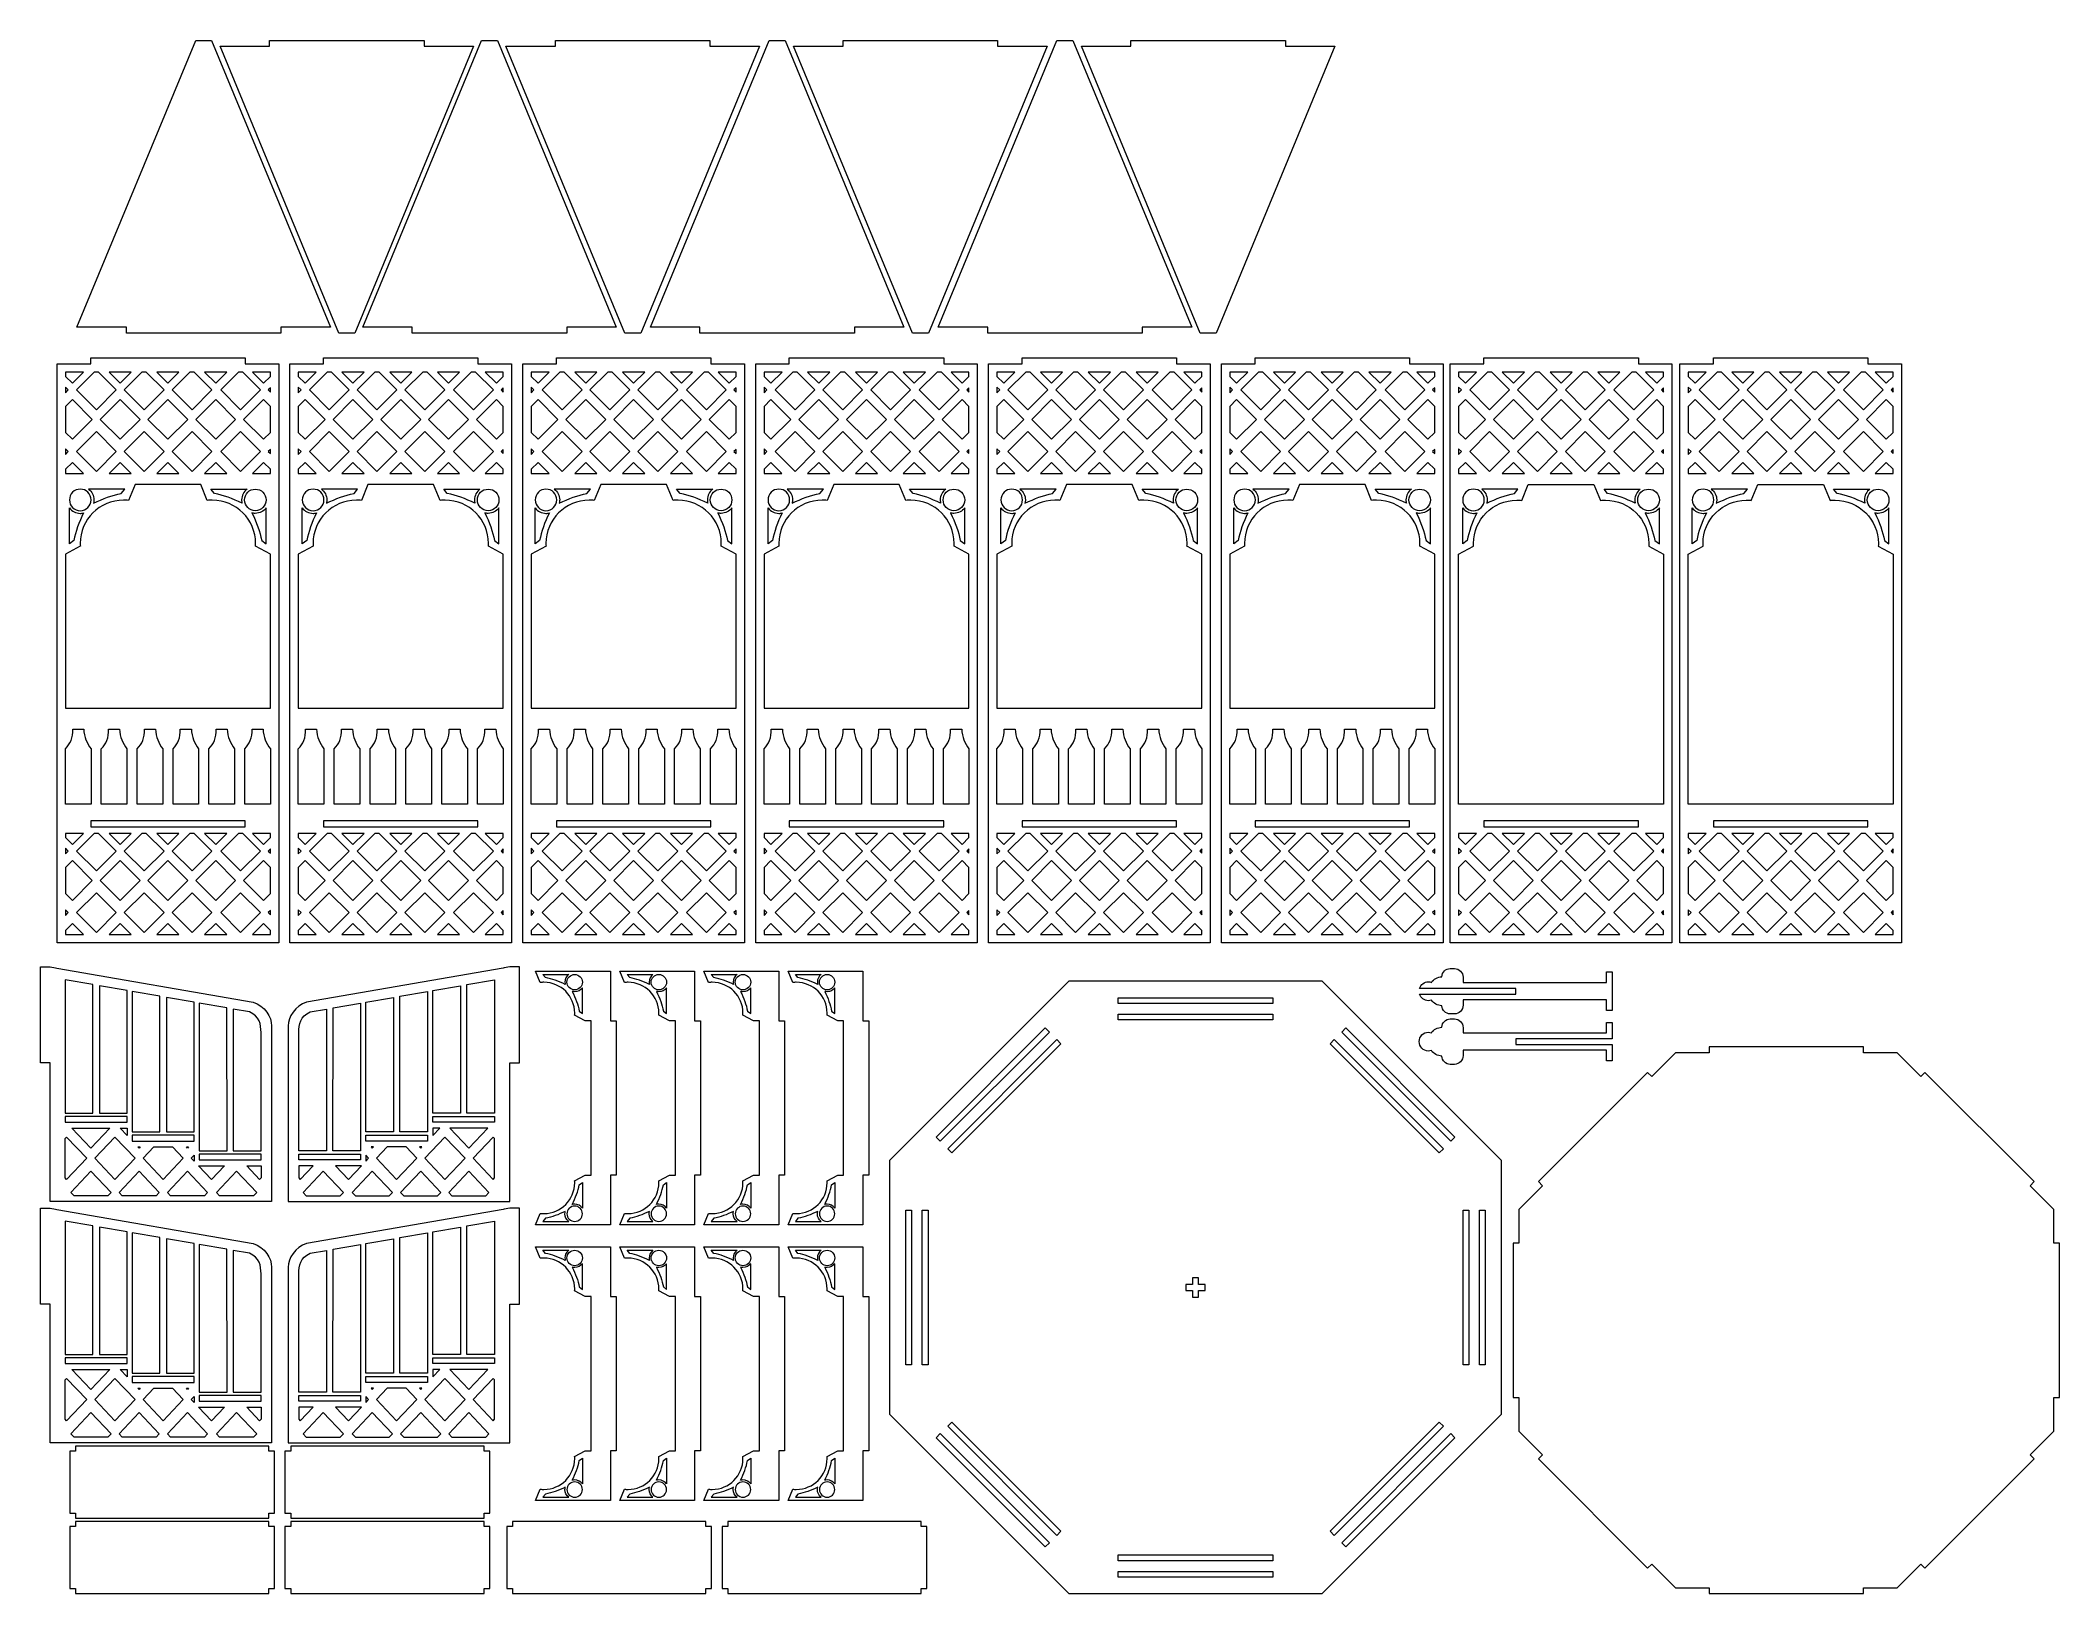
# Model space of a CAD drawing. Header units: millimetres. Extents: x 163 to 1207, y -313 to 489.
import ezdxf

# ---------------------------------------------------------------- set-up
doc = ezdxf.new("R2010")
doc.units = ezdxf.units.MM
doc.header["$MEASUREMENT"] = 0
doc.layers.add('layer 1', color=7, linetype='Continuous')

msp = doc.modelspace()

# ---------------------------------------------------------------- linework, layer by layer
at = {"layer": 'layer 1', "lineweight": 15}
for points, knots in [([(243.519, 489.3329), (243.519, 489.3329), (182.1283, 341.1223), (182.1283, 341.1223), (182.1283, 341.1223), (182.1283, 341.1223), (207.7505, 341.1223), (207.7505, 341.1223), (207.7505, 341.1223), (207.7505, 341.1223), (207.7505, 338.1289), (207.7505, 338.1289), (207.7505, 338.1289), (207.7505, 338.1289), (287.5503, 338.1289), (287.5503, 338.1289), (287.5503, 338.1289), (287.5503, 338.1289), (287.5503, 341.1223), (287.5503, 341.1223), (287.5503, 341.1223), (287.5503, 341.1223), (313.173, 341.1223), (313.173, 341.1223), (313.173, 341.1223), (313.173, 341.1223), (251.7835, 489.3329), (251.7835, 489.3329), (251.7835, 489.3329), (251.7835, 489.3329), (243.519, 489.3329), (243.519, 489.3329)], [0, 0, 0, 0, 0.111111111, 0.111111111, 0.111111111, 0.111111111, 0.222222222, 0.222222222, 0.222222222, 0.222222222, 0.333333333, 0.333333333, 0.333333333, 0.333333333, 0.444444444, 0.444444444, 0.444444444, 0.444444444, 0.555555556, 0.555555556, 0.555555556, 0.555555556, 0.666666667, 0.666666667, 0.666666667, 0.666666667, 0.777777778, 0.777777778, 0.777777778, 0.777777778, 1, 1, 1, 1]), ([(325.7821, 338.1289), (325.7821, 338.1289), (387.1734, 486.3395), (387.1734, 486.3395), (387.1734, 486.3395), (387.1734, 486.3395), (361.5512, 486.3395), (361.5512, 486.3395), (361.5512, 486.3395), (361.5512, 486.3395), (361.5512, 489.3329), (361.5512, 489.3329), (361.5512, 489.3329), (361.5512, 489.3329), (281.7515, 489.3329), (281.7515, 489.3329), (281.7515, 489.3329), (281.7515, 489.3329), (281.7515, 486.3395), (281.7515, 486.3395), (281.7515, 486.3395), (281.7515, 486.3395), (256.1269, 486.3395), (256.1269, 486.3395), (256.1269, 486.3395), (256.1269, 486.3395), (317.5182, 338.1289), (317.5182, 338.1289), (317.5182, 338.1289), (317.5182, 338.1289), (325.7821, 338.1289), (325.7821, 338.1289)], [0, 0, 0, 0, 0.111111111, 0.111111111, 0.111111111, 0.111111111, 0.222222222, 0.222222222, 0.222222222, 0.222222222, 0.333333333, 0.333333333, 0.333333333, 0.333333333, 0.444444444, 0.444444444, 0.444444444, 0.444444444, 0.555555556, 0.555555556, 0.555555556, 0.555555556, 0.666666667, 0.666666667, 0.666666667, 0.666666667, 0.777777778, 0.777777778, 0.777777778, 0.777777778, 1, 1, 1, 1]), ([(391.2132, 489.3329), (391.2132, 489.3329), (329.8218, 341.1223), (329.8218, 341.1223), (329.8218, 341.1223), (329.8218, 341.1223), (355.446, 341.1223), (355.446, 341.1223), (355.446, 341.1223), (355.446, 341.1223), (355.446, 338.1289), (355.446, 338.1289), (355.446, 338.1289), (355.446, 338.1289), (435.2457, 338.1289), (435.2457, 338.1289), (435.2457, 338.1289), (435.2457, 338.1289), (435.2457, 341.1223), (435.2457, 341.1223), (435.2457, 341.1223), (435.2457, 341.1223), (460.8686, 341.1223), (460.8686, 341.1223), (460.8686, 341.1223), (460.8686, 341.1223), (399.477, 489.3329), (399.477, 489.3329), (399.477, 489.3329), (399.477, 489.3329), (391.2132, 489.3329), (391.2132, 489.3329)], [0, 0, 0, 0, 0.111111111, 0.111111111, 0.111111111, 0.111111111, 0.222222222, 0.222222222, 0.222222222, 0.222222222, 0.333333333, 0.333333333, 0.333333333, 0.333333333, 0.444444444, 0.444444444, 0.444444444, 0.444444444, 0.555555556, 0.555555556, 0.555555556, 0.555555556, 0.666666667, 0.666666667, 0.666666667, 0.666666667, 0.777777778, 0.777777778, 0.777777778, 0.777777778, 1, 1, 1, 1]), ([(473.4761, 338.1289), (473.4761, 338.1289), (534.8676, 486.3395), (534.8676, 486.3395), (534.8676, 486.3395), (534.8676, 486.3395), (509.2447, 486.3395), (509.2447, 486.3395), (509.2447, 486.3395), (509.2447, 486.3395), (509.2447, 489.3329), (509.2447, 489.3329), (509.2447, 489.3329), (509.2447, 489.3329), (429.445, 489.3329), (429.445, 489.3329), (429.445, 489.3329), (429.445, 489.3329), (429.445, 486.3395), (429.445, 486.3395), (429.445, 486.3395), (429.445, 486.3395), (403.8228, 486.3395), (403.8228, 486.3395), (403.8228, 486.3395), (403.8228, 486.3395), (465.2136, 338.1289), (465.2136, 338.1289), (465.2136, 338.1289), (465.2136, 338.1289), (473.4761, 338.1289), (473.4761, 338.1289)], [0, 0, 0, 0, 0.111111111, 0.111111111, 0.111111111, 0.111111111, 0.222222222, 0.222222222, 0.222222222, 0.222222222, 0.333333333, 0.333333333, 0.333333333, 0.333333333, 0.444444444, 0.444444444, 0.444444444, 0.444444444, 0.555555556, 0.555555556, 0.555555556, 0.555555556, 0.666666667, 0.666666667, 0.666666667, 0.666666667, 0.777777778, 0.777777778, 0.777777778, 0.777777778, 1, 1, 1, 1]), ([(539.8982, 489.3329), (539.8982, 489.3329), (478.5068, 341.1223), (478.5068, 341.1223), (478.5068, 341.1223), (478.5068, 341.1223), (504.1297, 341.1223), (504.1297, 341.1223), (504.1297, 341.1223), (504.1297, 341.1223), (504.1297, 338.1289), (504.1297, 338.1289), (504.1297, 338.1289), (504.1297, 338.1289), (583.9293, 338.1289), (583.9293, 338.1289), (583.9293, 338.1289), (583.9293, 338.1289), (583.9293, 341.1223), (583.9293, 341.1223), (583.9293, 341.1223), (583.9293, 341.1223), (609.5514, 341.1223), (609.5514, 341.1223), (609.5514, 341.1223), (609.5514, 341.1223), (548.1621, 489.3329), (548.1621, 489.3329), (548.1621, 489.3329), (548.1621, 489.3329), (539.8982, 489.3329), (539.8982, 489.3329)], [0, 0, 0, 0, 0.111111111, 0.111111111, 0.111111111, 0.111111111, 0.222222222, 0.222222222, 0.222222222, 0.222222222, 0.333333333, 0.333333333, 0.333333333, 0.333333333, 0.444444444, 0.444444444, 0.444444444, 0.444444444, 0.555555556, 0.555555556, 0.555555556, 0.555555556, 0.666666667, 0.666666667, 0.666666667, 0.666666667, 0.777777778, 0.777777778, 0.777777778, 0.777777778, 1, 1, 1, 1]), ([(622.1611, 338.1289), (622.1611, 338.1289), (683.5525, 486.3395), (683.5525, 486.3395), (683.5525, 486.3395), (683.5525, 486.3395), (657.9301, 486.3395), (657.9301, 486.3395), (657.9301, 486.3395), (657.9301, 486.3395), (657.9301, 489.3329), (657.9301, 489.3329), (657.9301, 489.3329), (657.9301, 489.3329), (578.1304, 489.3329), (578.1304, 489.3329), (578.1304, 489.3329), (578.1304, 489.3329), (578.1304, 486.3395), (578.1304, 486.3395), (578.1304, 486.3395), (578.1304, 486.3395), (552.506, 486.3395), (552.506, 486.3395), (552.506, 486.3395), (552.506, 486.3395), (613.8971, 338.1289), (613.8971, 338.1289), (613.8971, 338.1289), (613.8971, 338.1289), (622.1611, 338.1289), (622.1611, 338.1289)], [0, 0, 0, 0, 0.111111111, 0.111111111, 0.111111111, 0.111111111, 0.222222222, 0.222222222, 0.222222222, 0.222222222, 0.333333333, 0.333333333, 0.333333333, 0.333333333, 0.444444444, 0.444444444, 0.444444444, 0.444444444, 0.555555556, 0.555555556, 0.555555556, 0.555555556, 0.666666667, 0.666666667, 0.666666667, 0.666666667, 0.777777778, 0.777777778, 0.777777778, 0.777777778, 1, 1, 1, 1]), ([(688.5817, 489.3329), (688.5817, 489.3329), (627.1922, 341.1223), (627.1922, 341.1223), (627.1922, 341.1223), (627.1922, 341.1223), (652.8145, 341.1223), (652.8145, 341.1223), (652.8145, 341.1223), (652.8145, 341.1223), (652.8145, 338.1289), (652.8145, 338.1289), (652.8145, 338.1289), (652.8145, 338.1289), (732.6146, 338.1289), (732.6146, 338.1289), (732.6146, 338.1289), (732.6146, 338.1289), (732.6146, 341.1223), (732.6146, 341.1223), (732.6146, 341.1223), (732.6146, 341.1223), (758.2372, 341.1223), (758.2372, 341.1223), (758.2372, 341.1223), (758.2372, 341.1223), (696.8457, 489.3329), (696.8457, 489.3329), (696.8457, 489.3329), (696.8457, 489.3329), (688.5817, 489.3329), (688.5817, 489.3329)], [0, 0, 0, 0, 0.111111111, 0.111111111, 0.111111111, 0.111111111, 0.222222222, 0.222222222, 0.222222222, 0.222222222, 0.333333333, 0.333333333, 0.333333333, 0.333333333, 0.444444444, 0.444444444, 0.444444444, 0.444444444, 0.555555556, 0.555555556, 0.555555556, 0.555555556, 0.666666667, 0.666666667, 0.666666667, 0.666666667, 0.777777778, 0.777777778, 0.777777778, 0.777777778, 1, 1, 1, 1]), ([(770.8468, 338.1289), (770.8468, 338.1289), (832.2361, 486.3395), (832.2361, 486.3395), (832.2361, 486.3395), (832.2361, 486.3395), (806.6135, 486.3395), (806.6135, 486.3395), (806.6135, 486.3395), (806.6135, 486.3395), (806.6135, 489.3329), (806.6135, 489.3329), (806.6135, 489.3329), (806.6135, 489.3329), (726.8135, 489.3329), (726.8135, 489.3329), (726.8135, 489.3329), (726.8135, 489.3329), (726.8135, 486.3395), (726.8135, 486.3395), (726.8135, 486.3395), (726.8135, 486.3395), (701.1915, 486.3395), (701.1915, 486.3395), (701.1915, 486.3395), (701.1915, 486.3395), (762.5828, 338.1289), (762.5828, 338.1289), (762.5828, 338.1289), (762.5828, 338.1289), (770.8468, 338.1289), (770.8468, 338.1289)], [0, 0, 0, 0, 0.111111111, 0.111111111, 0.111111111, 0.111111111, 0.222222222, 0.222222222, 0.222222222, 0.222222222, 0.333333333, 0.333333333, 0.333333333, 0.333333333, 0.444444444, 0.444444444, 0.444444444, 0.444444444, 0.555555556, 0.555555556, 0.555555556, 0.555555556, 0.666666667, 0.666666667, 0.666666667, 0.666666667, 0.777777778, 0.777777778, 0.777777778, 0.777777778, 1, 1, 1, 1]), ([(269.0719, 322.2935), (269.0719, 322.2935), (269.0719, 325.2848), (269.0719, 325.2848), (269.0719, 325.2848), (269.0719, 325.2848), (189.2721, 325.2848), (189.2721, 325.2848), (189.2721, 325.2848), (189.2721, 325.2848), (189.2721, 322.2935), (189.2721, 322.2935), (189.2721, 322.2935), (189.2721, 322.2935), (171.912, 322.2935), (171.912, 322.2935), (171.912, 322.2935), (171.912, 322.2935), (171.912, 23.0427), (171.912, 23.0427), (171.912, 23.0427), (171.912, 23.0427), (286.4303, 23.0427), (286.4303, 23.0427), (286.4303, 23.0427), (286.4303, 23.0427), (286.4303, 322.2935), (286.4303, 322.2935), (286.4303, 322.2935), (286.4303, 322.2935), (269.0719, 322.2935), (269.0719, 322.2935)], [0, 0, 0, 0, 0.111111111, 0.111111111, 0.111111111, 0.111111111, 0.222222222, 0.222222222, 0.222222222, 0.222222222, 0.333333333, 0.333333333, 0.333333333, 0.333333333, 0.444444444, 0.444444444, 0.444444444, 0.444444444, 0.555555556, 0.555555556, 0.555555556, 0.555555556, 0.666666667, 0.666666667, 0.666666667, 0.666666667, 0.777777778, 0.777777778, 0.777777778, 0.777777778, 1, 1, 1, 1]), ([(389.4058, 322.2935), (389.4058, 322.2935), (389.4058, 325.2848), (389.4058, 325.2848), (389.4058, 325.2848), (389.4058, 325.2848), (309.6062, 325.2848), (309.6062, 325.2848), (309.6062, 325.2848), (309.6062, 325.2848), (309.6062, 322.2935), (309.6062, 322.2935), (309.6062, 322.2935), (309.6062, 322.2935), (292.2478, 322.2935), (292.2478, 322.2935), (292.2478, 322.2935), (292.2478, 322.2935), (292.2478, 23.0427), (292.2478, 23.0427), (292.2478, 23.0427), (292.2478, 23.0427), (406.766, 23.0427), (406.766, 23.0427), (406.766, 23.0427), (406.766, 23.0427), (406.766, 322.2935), (406.766, 322.2935), (406.766, 322.2935), (406.766, 322.2935), (389.4058, 322.2935), (389.4058, 322.2935)], [0, 0, 0, 0, 0.111111111, 0.111111111, 0.111111111, 0.111111111, 0.222222222, 0.222222222, 0.222222222, 0.222222222, 0.333333333, 0.333333333, 0.333333333, 0.333333333, 0.444444444, 0.444444444, 0.444444444, 0.444444444, 0.555555556, 0.555555556, 0.555555556, 0.555555556, 0.666666667, 0.666666667, 0.666666667, 0.666666667, 0.777777778, 0.777777778, 0.777777778, 0.777777778, 1, 1, 1, 1]), ([(509.7397, 322.2935), (509.7397, 322.2935), (509.7397, 325.2848), (509.7397, 325.2848), (509.7397, 325.2848), (509.7397, 325.2848), (429.94, 325.2848), (429.94, 325.2848), (429.94, 325.2848), (429.94, 325.2848), (429.94, 322.2935), (429.94, 322.2935), (429.94, 322.2935), (429.94, 322.2935), (412.5816, 322.2935), (412.5816, 322.2935), (412.5816, 322.2935), (412.5816, 322.2935), (412.5816, 23.0427), (412.5816, 23.0427), (412.5816, 23.0427), (412.5816, 23.0427), (527.1001, 23.0427), (527.1001, 23.0427), (527.1001, 23.0427), (527.1001, 23.0427), (527.1001, 322.2935), (527.1001, 322.2935), (527.1001, 322.2935), (527.1001, 322.2935), (509.7397, 322.2935), (509.7397, 322.2935)], [0, 0, 0, 0, 0.111111111, 0.111111111, 0.111111111, 0.111111111, 0.222222222, 0.222222222, 0.222222222, 0.222222222, 0.333333333, 0.333333333, 0.333333333, 0.333333333, 0.444444444, 0.444444444, 0.444444444, 0.444444444, 0.555555556, 0.555555556, 0.555555556, 0.555555556, 0.666666667, 0.666666667, 0.666666667, 0.666666667, 0.777777778, 0.777777778, 0.777777778, 0.777777778, 1, 1, 1, 1]), ([(630.075, 322.2935), (630.075, 322.2935), (630.075, 325.2848), (630.075, 325.2848), (630.075, 325.2848), (630.075, 325.2848), (550.2754, 325.2848), (550.2754, 325.2848), (550.2754, 325.2848), (550.2754, 325.2848), (550.2754, 322.2935), (550.2754, 322.2935), (550.2754, 322.2935), (550.2754, 322.2935), (532.915, 322.2935), (532.915, 322.2935), (532.915, 322.2935), (532.915, 322.2935), (532.915, 23.0427), (532.915, 23.0427), (532.915, 23.0427), (532.915, 23.0427), (647.4339, 23.0427), (647.4339, 23.0427), (647.4339, 23.0427), (647.4339, 23.0427), (647.4339, 322.2935), (647.4339, 322.2935), (647.4339, 322.2935), (647.4339, 322.2935), (630.075, 322.2935), (630.075, 322.2935)], [0, 0, 0, 0, 0.111111111, 0.111111111, 0.111111111, 0.111111111, 0.222222222, 0.222222222, 0.222222222, 0.222222222, 0.333333333, 0.333333333, 0.333333333, 0.333333333, 0.444444444, 0.444444444, 0.444444444, 0.444444444, 0.555555556, 0.555555556, 0.555555556, 0.555555556, 0.666666667, 0.666666667, 0.666666667, 0.666666667, 0.777777778, 0.777777778, 0.777777778, 0.777777778, 1, 1, 1, 1]), ([(750.4092, 322.2935), (750.4092, 322.2935), (750.4092, 325.2848), (750.4092, 325.2848), (750.4092, 325.2848), (750.4092, 325.2848), (670.6092, 325.2848), (670.6092, 325.2848), (670.6092, 325.2848), (670.6092, 325.2848), (670.6092, 322.2935), (670.6092, 322.2935), (670.6092, 322.2935), (670.6092, 322.2935), (653.2508, 322.2935), (653.2508, 322.2935), (653.2508, 322.2935), (653.2508, 322.2935), (653.2508, 23.0427), (653.2508, 23.0427), (653.2508, 23.0427), (653.2508, 23.0427), (767.7694, 23.0427), (767.7694, 23.0427), (767.7694, 23.0427), (767.7694, 23.0427), (767.7694, 322.2935), (767.7694, 322.2935), (767.7694, 322.2935), (767.7694, 322.2935), (750.4092, 322.2935), (750.4092, 322.2935)], [0, 0, 0, 0, 0.111111111, 0.111111111, 0.111111111, 0.111111111, 0.222222222, 0.222222222, 0.222222222, 0.222222222, 0.333333333, 0.333333333, 0.333333333, 0.333333333, 0.444444444, 0.444444444, 0.444444444, 0.444444444, 0.555555556, 0.555555556, 0.555555556, 0.555555556, 0.666666667, 0.666666667, 0.666666667, 0.666666667, 0.777777778, 0.777777778, 0.777777778, 0.777777778, 1, 1, 1, 1]), ([(870.7428, 322.2935), (870.7428, 322.2935), (870.7428, 325.2848), (870.7428, 325.2848), (870.7428, 325.2848), (870.7428, 325.2848), (790.9433, 325.2848), (790.9433, 325.2848), (790.9433, 325.2848), (790.9433, 325.2848), (790.9433, 322.2935), (790.9433, 322.2935), (790.9433, 322.2935), (790.9433, 322.2935), (773.5847, 322.2935), (773.5847, 322.2935), (773.5847, 322.2935), (773.5847, 322.2935), (773.5847, 23.0427), (773.5847, 23.0427), (773.5847, 23.0427), (773.5847, 23.0427), (888.1031, 23.0427), (888.1031, 23.0427), (888.1031, 23.0427), (888.1031, 23.0427), (888.1031, 322.2935), (888.1031, 322.2935), (888.1031, 322.2935), (888.1031, 322.2935), (870.7428, 322.2935), (870.7428, 322.2935)], [0, 0, 0, 0, 0.111111111, 0.111111111, 0.111111111, 0.111111111, 0.222222222, 0.222222222, 0.222222222, 0.222222222, 0.333333333, 0.333333333, 0.333333333, 0.333333333, 0.444444444, 0.444444444, 0.444444444, 0.444444444, 0.555555556, 0.555555556, 0.555555556, 0.555555556, 0.666666667, 0.666666667, 0.666666667, 0.666666667, 0.777777778, 0.777777778, 0.777777778, 0.777777778, 1, 1, 1, 1]), ([(989.0258, 322.2935), (989.0258, 322.2935), (989.0258, 325.2848), (989.0258, 325.2848), (989.0258, 325.2848), (989.0258, 325.2848), (909.2259, 325.2848), (909.2259, 325.2848), (909.2259, 325.2848), (909.2259, 325.2848), (909.2259, 322.2935), (909.2259, 322.2935), (909.2259, 322.2935), (909.2259, 322.2935), (891.8655, 322.2935), (891.8655, 322.2935), (891.8655, 322.2935), (891.8655, 322.2935), (891.8655, 23.0427), (891.8655, 23.0427), (891.8655, 23.0427), (891.8655, 23.0427), (1006.3845, 23.0427), (1006.3845, 23.0427), (1006.3845, 23.0427), (1006.3845, 23.0427), (1006.3845, 322.2935), (1006.3845, 322.2935), (1006.3845, 322.2935), (1006.3845, 322.2935), (989.0258, 322.2935), (989.0258, 322.2935)], [0, 0, 0, 0, 0.111111111, 0.111111111, 0.111111111, 0.111111111, 0.222222222, 0.222222222, 0.222222222, 0.222222222, 0.333333333, 0.333333333, 0.333333333, 0.333333333, 0.444444444, 0.444444444, 0.444444444, 0.444444444, 0.555555556, 0.555555556, 0.555555556, 0.555555556, 0.666666667, 0.666666667, 0.666666667, 0.666666667, 0.777777778, 0.777777778, 0.777777778, 0.777777778, 1, 1, 1, 1]), ([(1107.6604, 322.2935), (1107.6604, 322.2935), (1107.6604, 325.2848), (1107.6604, 325.2848), (1107.6604, 325.2848), (1107.6604, 325.2848), (1027.8609, 325.2848), (1027.8609, 325.2848), (1027.8609, 325.2848), (1027.8609, 325.2848), (1027.8609, 322.2935), (1027.8609, 322.2935), (1027.8609, 322.2935), (1027.8609, 322.2935), (1010.5006, 322.2935), (1010.5006, 322.2935), (1010.5006, 322.2935), (1010.5006, 322.2935), (1010.5006, 23.0427), (1010.5006, 23.0427), (1010.5006, 23.0427), (1010.5006, 23.0427), (1125.0185, 23.0427), (1125.0185, 23.0427), (1125.0185, 23.0427), (1125.0185, 23.0427), (1125.0185, 322.2935), (1125.0185, 322.2935), (1125.0185, 322.2935), (1125.0185, 322.2935), (1107.6604, 322.2935), (1107.6604, 322.2935)], [0, 0, 0, 0, 0.111111111, 0.111111111, 0.111111111, 0.111111111, 0.222222222, 0.222222222, 0.222222222, 0.222222222, 0.333333333, 0.333333333, 0.333333333, 0.333333333, 0.444444444, 0.444444444, 0.444444444, 0.444444444, 0.555555556, 0.555555556, 0.555555556, 0.555555556, 0.666666667, 0.666666667, 0.666666667, 0.666666667, 0.777777778, 0.777777778, 0.777777778, 0.777777778, 1, 1, 1, 1]), ([(176.2211, 317.8803), (176.2211, 317.8803), (185.506, 317.8803), (185.506, 317.8803), (185.506, 317.8803), (185.506, 317.8803), (179.7874, 312.1626), (179.7874, 312.1626), (179.7874, 312.1626), (179.7874, 312.1626), (176.2211, 315.7288), (176.2211, 315.7288), (176.2211, 315.7288), (176.2211, 315.7288), (176.2211, 317.8803), (176.2211, 317.8803)], [0, 0, 0, 0, 0.2, 0.2, 0.2, 0.2, 0.4, 0.4, 0.4, 0.4, 0.6, 0.6, 0.6, 0.6, 1, 1, 1, 1]), ([(191.1034, 317.8803), (191.1034, 317.8803), (193.3449, 317.8803), (193.3449, 317.8803), (193.3449, 317.8803), (193.3449, 317.8803), (202.5124, 308.7126), (202.5124, 308.7126), (202.5124, 308.7126), (202.5124, 308.7126), (192.223, 298.4235), (192.223, 298.4235), (192.223, 298.4235), (192.223, 298.4235), (181.9354, 308.7126), (181.9354, 308.7126), (181.9354, 308.7126), (181.9354, 308.7126), (191.1034, 317.8803), (191.1034, 317.8803)], [0, 0, 0, 0, 0.166666667, 0.166666667, 0.166666667, 0.166666667, 0.333333333, 0.333333333, 0.333333333, 0.333333333, 0.5, 0.5, 0.5, 0.5, 0.666666667, 0.666666667, 0.666666667, 0.666666667, 1, 1, 1, 1]), ([(198.7607, 317.8803), (198.7607, 317.8803), (210.1973, 317.8803), (210.1973, 317.8803), (210.1973, 317.8803), (210.1973, 317.8803), (204.4788, 312.1626), (204.4788, 312.1626), (204.4788, 312.1626), (204.4788, 312.1626), (198.7607, 317.8803), (198.7607, 317.8803)], [0, 0, 0, 0, 0.25, 0.25, 0.25, 0.25, 0.5, 0.5, 0.5, 0.5, 1, 1, 1, 1]), ([(215.7633, 317.8803), (215.7633, 317.8803), (218.0048, 317.8803), (218.0048, 317.8803), (218.0048, 317.8803), (218.0048, 317.8803), (227.1728, 308.7126), (227.1728, 308.7126), (227.1728, 308.7126), (227.1728, 308.7126), (216.8852, 298.4235), (216.8852, 298.4235), (216.8852, 298.4235), (216.8852, 298.4235), (206.5958, 308.7126), (206.5958, 308.7126), (206.5958, 308.7126), (206.5958, 308.7126), (215.7633, 317.8803), (215.7633, 317.8803)], [0, 0, 0, 0, 0.166666667, 0.166666667, 0.166666667, 0.166666667, 0.333333333, 0.333333333, 0.333333333, 0.333333333, 0.5, 0.5, 0.5, 0.5, 0.666666667, 0.666666667, 0.666666667, 0.666666667, 1, 1, 1, 1]), ([(223.4539, 317.8803), (223.4539, 317.8803), (234.8906, 317.8803), (234.8906, 317.8803), (234.8906, 317.8803), (234.8906, 317.8803), (229.172, 312.1626), (229.172, 312.1626), (229.172, 312.1626), (229.172, 312.1626), (223.4539, 317.8803), (223.4539, 317.8803)], [0, 0, 0, 0, 0.25, 0.25, 0.25, 0.25, 0.5, 0.5, 0.5, 0.5, 1, 1, 1, 1]), ([(240.5153, 317.8803), (240.5153, 317.8803), (242.7566, 317.8803), (242.7566, 317.8803), (242.7566, 317.8803), (242.7566, 317.8803), (251.9242, 308.7126), (251.9242, 308.7126), (251.9242, 308.7126), (251.9242, 308.7126), (241.6353, 298.4235), (241.6353, 298.4235), (241.6353, 298.4235), (241.6353, 298.4235), (231.3478, 308.7126), (231.3478, 308.7126), (231.3478, 308.7126), (231.3478, 308.7126), (240.5153, 317.8803), (240.5153, 317.8803)], [0, 0, 0, 0, 0.166666667, 0.166666667, 0.166666667, 0.166666667, 0.333333333, 0.333333333, 0.333333333, 0.333333333, 0.5, 0.5, 0.5, 0.5, 0.666666667, 0.666666667, 0.666666667, 0.666666667, 1, 1, 1, 1]), ([(248.1473, 317.8803), (248.1473, 317.8803), (259.5819, 317.8803), (259.5819, 317.8803), (259.5819, 317.8803), (259.5819, 317.8803), (253.8653, 312.1626), (253.8653, 312.1626), (253.8653, 312.1626), (253.8653, 312.1626), (248.1473, 317.8803), (248.1473, 317.8803)], [0, 0, 0, 0, 0.25, 0.25, 0.25, 0.25, 0.5, 0.5, 0.5, 0.5, 1, 1, 1, 1]), ([(265.6267, 317.8803), (265.6267, 317.8803), (267.868, 317.8803), (267.868, 317.8803), (267.868, 317.8803), (267.868, 317.8803), (277.0374, 308.7126), (277.0374, 308.7126), (277.0374, 308.7126), (277.0374, 308.7126), (266.748, 298.4235), (266.748, 298.4235), (266.748, 298.4235), (266.748, 298.4235), (256.4586, 308.7126), (256.4586, 308.7126), (256.4586, 308.7126), (256.4586, 308.7126), (265.6267, 317.8803), (265.6267, 317.8803)], [0, 0, 0, 0, 0.166666667, 0.166666667, 0.166666667, 0.166666667, 0.333333333, 0.333333333, 0.333333333, 0.333333333, 0.5, 0.5, 0.5, 0.5, 0.666666667, 0.666666667, 0.666666667, 0.666666667, 1, 1, 1, 1]), ([(272.8386, 317.8803), (272.8386, 317.8803), (282.1216, 317.8803), (282.1216, 317.8803), (282.1216, 317.8803), (282.1216, 317.8803), (282.1216, 315.7288), (282.1216, 315.7288), (282.1216, 315.7288), (282.1216, 315.7288), (278.5567, 312.1626), (278.5567, 312.1626), (278.5567, 312.1626), (278.5567, 312.1626), (272.8386, 317.8803), (272.8386, 317.8803)], [0, 0, 0, 0, 0.2, 0.2, 0.2, 0.2, 0.4, 0.4, 0.4, 0.4, 0.6, 0.6, 0.6, 0.6, 1, 1, 1, 1]), ([(296.5564, 317.8803), (296.5564, 317.8803), (305.8399, 317.8803), (305.8399, 317.8803), (305.8399, 317.8803), (305.8399, 317.8803), (300.1213, 312.1626), (300.1213, 312.1626), (300.1213, 312.1626), (300.1213, 312.1626), (296.5564, 315.7288), (296.5564, 315.7288), (296.5564, 315.7288), (296.5564, 315.7288), (296.5564, 317.8803), (296.5564, 317.8803)], [0, 0, 0, 0, 0.2, 0.2, 0.2, 0.2, 0.4, 0.4, 0.4, 0.4, 0.6, 0.6, 0.6, 0.6, 1, 1, 1, 1]), ([(311.4369, 317.8803), (311.4369, 317.8803), (313.6788, 317.8803), (313.6788, 317.8803), (313.6788, 317.8803), (313.6788, 317.8803), (322.8463, 308.7126), (322.8463, 308.7126), (322.8463, 308.7126), (322.8463, 308.7126), (312.5588, 298.4235), (312.5588, 298.4235), (312.5588, 298.4235), (312.5588, 298.4235), (302.2692, 308.7126), (302.2692, 308.7126), (302.2692, 308.7126), (302.2692, 308.7126), (311.4369, 317.8803), (311.4369, 317.8803)], [0, 0, 0, 0, 0.166666667, 0.166666667, 0.166666667, 0.166666667, 0.333333333, 0.333333333, 0.333333333, 0.333333333, 0.5, 0.5, 0.5, 0.5, 0.666666667, 0.666666667, 0.666666667, 0.666666667, 1, 1, 1, 1]), ([(319.096, 317.8803), (319.096, 317.8803), (330.5312, 317.8803), (330.5312, 317.8803), (330.5312, 317.8803), (330.5312, 317.8803), (324.8146, 312.1626), (324.8146, 312.1626), (324.8146, 312.1626), (324.8146, 312.1626), (319.096, 317.8803), (319.096, 317.8803)], [0, 0, 0, 0, 0.25, 0.25, 0.25, 0.25, 0.5, 0.5, 0.5, 0.5, 1, 1, 1, 1]), ([(336.0974, 317.8803), (336.0974, 317.8803), (338.3406, 317.8803), (338.3406, 317.8803), (338.3406, 317.8803), (338.3406, 317.8803), (347.5081, 308.7126), (347.5081, 308.7126), (347.5081, 308.7126), (347.5081, 308.7126), (337.2191, 298.4235), (337.2191, 298.4235), (337.2191, 298.4235), (337.2191, 298.4235), (326.9297, 308.7126), (326.9297, 308.7126), (326.9297, 308.7126), (326.9297, 308.7126), (336.0974, 317.8803), (336.0974, 317.8803)], [0, 0, 0, 0, 0.166666667, 0.166666667, 0.166666667, 0.166666667, 0.333333333, 0.333333333, 0.333333333, 0.333333333, 0.5, 0.5, 0.5, 0.5, 0.666666667, 0.666666667, 0.666666667, 0.666666667, 1, 1, 1, 1]), ([(343.7879, 317.8803), (343.7879, 317.8803), (355.224, 317.8803), (355.224, 317.8803), (355.224, 317.8803), (355.224, 317.8803), (349.5059, 312.1626), (349.5059, 312.1626), (349.5059, 312.1626), (349.5059, 312.1626), (343.7879, 317.8803), (343.7879, 317.8803)], [0, 0, 0, 0, 0.25, 0.25, 0.25, 0.25, 0.5, 0.5, 0.5, 0.5, 1, 1, 1, 1]), ([(360.8492, 317.8803), (360.8492, 317.8803), (363.0906, 317.8803), (363.0906, 317.8803), (363.0906, 317.8803), (363.0906, 317.8803), (372.2583, 308.7126), (372.2583, 308.7126), (372.2583, 308.7126), (372.2583, 308.7126), (361.9706, 298.4235), (361.9706, 298.4235), (361.9706, 298.4235), (361.9706, 298.4235), (351.6817, 308.7126), (351.6817, 308.7126), (351.6817, 308.7126), (351.6817, 308.7126), (360.8492, 317.8803), (360.8492, 317.8803)], [0, 0, 0, 0, 0.166666667, 0.166666667, 0.166666667, 0.166666667, 0.333333333, 0.333333333, 0.333333333, 0.333333333, 0.5, 0.5, 0.5, 0.5, 0.666666667, 0.666666667, 0.666666667, 0.666666667, 1, 1, 1, 1]), ([(368.4807, 317.8803), (368.4807, 317.8803), (379.9172, 317.8803), (379.9172, 317.8803), (379.9172, 317.8803), (379.9172, 317.8803), (374.1993, 312.1626), (374.1993, 312.1626), (374.1993, 312.1626), (374.1993, 312.1626), (368.4807, 317.8803), (368.4807, 317.8803)], [0, 0, 0, 0, 0.25, 0.25, 0.25, 0.25, 0.5, 0.5, 0.5, 0.5, 1, 1, 1, 1]), ([(385.9619, 317.8803), (385.9619, 317.8803), (388.2038, 317.8803), (388.2038, 317.8803), (388.2038, 317.8803), (388.2038, 317.8803), (397.3713, 308.7126), (397.3713, 308.7126), (397.3713, 308.7126), (397.3713, 308.7126), (387.0819, 298.4235), (387.0819, 298.4235), (387.0819, 298.4235), (387.0819, 298.4235), (376.7944, 308.7126), (376.7944, 308.7126), (376.7944, 308.7126), (376.7944, 308.7126), (385.9619, 317.8803), (385.9619, 317.8803)], [0, 0, 0, 0, 0.166666667, 0.166666667, 0.166666667, 0.166666667, 0.333333333, 0.333333333, 0.333333333, 0.333333333, 0.5, 0.5, 0.5, 0.5, 0.666666667, 0.666666667, 0.666666667, 0.666666667, 1, 1, 1, 1]), ([(393.1721, 317.8803), (393.1721, 317.8803), (402.457, 317.8803), (402.457, 317.8803), (402.457, 317.8803), (402.457, 317.8803), (402.457, 315.7288), (402.457, 315.7288), (402.457, 315.7288), (402.457, 315.7288), (398.8906, 312.1626), (398.8906, 312.1626), (398.8906, 312.1626), (398.8906, 312.1626), (393.1721, 317.8803), (393.1721, 317.8803)], [0, 0, 0, 0, 0.2, 0.2, 0.2, 0.2, 0.4, 0.4, 0.4, 0.4, 0.6, 0.6, 0.6, 0.6, 1, 1, 1, 1]), ([(416.8903, 317.8803), (416.8903, 317.8803), (426.1733, 317.8803), (426.1733, 317.8803), (426.1733, 317.8803), (426.1733, 317.8803), (420.4552, 312.1626), (420.4552, 312.1626), (420.4552, 312.1626), (420.4552, 312.1626), (416.8903, 315.7288), (416.8903, 315.7288), (416.8903, 315.7288), (416.8903, 315.7288), (416.8903, 317.8803), (416.8903, 317.8803)], [0, 0, 0, 0, 0.2, 0.2, 0.2, 0.2, 0.4, 0.4, 0.4, 0.4, 0.6, 0.6, 0.6, 0.6, 1, 1, 1, 1]), ([(431.7726, 317.8803), (431.7726, 317.8803), (434.014, 317.8803), (434.014, 317.8803), (434.014, 317.8803), (434.014, 317.8803), (443.1816, 308.7126), (443.1816, 308.7126), (443.1816, 308.7126), (443.1816, 308.7126), (432.8927, 298.4235), (432.8927, 298.4235), (432.8927, 298.4235), (432.8927, 298.4235), (422.6032, 308.7126), (422.6032, 308.7126), (422.6032, 308.7126), (422.6032, 308.7126), (431.7726, 317.8803), (431.7726, 317.8803)], [0, 0, 0, 0, 0.166666667, 0.166666667, 0.166666667, 0.166666667, 0.333333333, 0.333333333, 0.333333333, 0.333333333, 0.5, 0.5, 0.5, 0.5, 0.666666667, 0.666666667, 0.666666667, 0.666666667, 1, 1, 1, 1]), ([(439.4299, 317.8803), (439.4299, 317.8803), (450.8667, 317.8803), (450.8667, 317.8803), (450.8667, 317.8803), (450.8667, 317.8803), (445.1485, 312.1626), (445.1485, 312.1626), (445.1485, 312.1626), (445.1485, 312.1626), (439.4299, 317.8803), (439.4299, 317.8803)], [0, 0, 0, 0, 0.25, 0.25, 0.25, 0.25, 0.5, 0.5, 0.5, 0.5, 1, 1, 1, 1]), ([(456.4331, 317.8803), (456.4331, 317.8803), (458.6746, 317.8803), (458.6746, 317.8803), (458.6746, 317.8803), (458.6746, 317.8803), (467.8422, 308.7126), (467.8422, 308.7126), (467.8422, 308.7126), (467.8422, 308.7126), (457.5527, 298.4235), (457.5527, 298.4235), (457.5527, 298.4235), (457.5527, 298.4235), (447.265, 308.7126), (447.265, 308.7126), (447.265, 308.7126), (447.265, 308.7126), (456.4331, 317.8803), (456.4331, 317.8803)], [0, 0, 0, 0, 0.166666667, 0.166666667, 0.166666667, 0.166666667, 0.333333333, 0.333333333, 0.333333333, 0.333333333, 0.5, 0.5, 0.5, 0.5, 0.666666667, 0.666666667, 0.666666667, 0.666666667, 1, 1, 1, 1]), ([(464.1233, 317.8803), (464.1233, 317.8803), (475.5579, 317.8803), (475.5579, 317.8803), (475.5579, 317.8803), (475.5579, 317.8803), (469.8399, 312.1626), (469.8399, 312.1626), (469.8399, 312.1626), (469.8399, 312.1626), (464.1233, 317.8803), (464.1233, 317.8803)], [0, 0, 0, 0, 0.25, 0.25, 0.25, 0.25, 0.5, 0.5, 0.5, 0.5, 1, 1, 1, 1]), ([(481.1832, 317.8803), (481.1832, 317.8803), (483.4244, 317.8803), (483.4244, 317.8803), (483.4244, 317.8803), (483.4244, 317.8803), (492.594, 308.7126), (492.594, 308.7126), (492.594, 308.7126), (492.594, 308.7126), (482.3046, 298.4235), (482.3046, 298.4235), (482.3046, 298.4235), (482.3046, 298.4235), (472.0151, 308.7126), (472.0151, 308.7126), (472.0151, 308.7126), (472.0151, 308.7126), (481.1832, 317.8803), (481.1832, 317.8803)], [0, 0, 0, 0, 0.166666667, 0.166666667, 0.166666667, 0.166666667, 0.333333333, 0.333333333, 0.333333333, 0.333333333, 0.5, 0.5, 0.5, 0.5, 0.666666667, 0.666666667, 0.666666667, 0.666666667, 1, 1, 1, 1]), ([(488.8144, 317.8803), (488.8144, 317.8803), (500.2513, 317.8803), (500.2513, 317.8803), (500.2513, 317.8803), (500.2513, 317.8803), (494.5332, 312.1626), (494.5332, 312.1626), (494.5332, 312.1626), (494.5332, 312.1626), (488.8144, 317.8803), (488.8144, 317.8803)], [0, 0, 0, 0, 0.25, 0.25, 0.25, 0.25, 0.5, 0.5, 0.5, 0.5, 1, 1, 1, 1]), ([(506.2958, 317.8803), (506.2958, 317.8803), (508.5372, 317.8803), (508.5372, 317.8803), (508.5372, 317.8803), (508.5372, 317.8803), (517.7047, 308.7126), (517.7047, 308.7126), (517.7047, 308.7126), (517.7047, 308.7126), (507.4178, 298.4235), (507.4178, 298.4235), (507.4178, 298.4235), (507.4178, 298.4235), (497.1283, 308.7126), (497.1283, 308.7126), (497.1283, 308.7126), (497.1283, 308.7126), (506.2958, 317.8803), (506.2958, 317.8803)], [0, 0, 0, 0, 0.166666667, 0.166666667, 0.166666667, 0.166666667, 0.333333333, 0.333333333, 0.333333333, 0.333333333, 0.5, 0.5, 0.5, 0.5, 0.666666667, 0.666666667, 0.666666667, 0.666666667, 1, 1, 1, 1]), ([(513.5078, 317.8803), (513.5078, 317.8803), (522.7908, 317.8803), (522.7908, 317.8803), (522.7908, 317.8803), (522.7908, 317.8803), (522.7908, 315.7288), (522.7908, 315.7288), (522.7908, 315.7288), (522.7908, 315.7288), (519.2265, 312.1626), (519.2265, 312.1626), (519.2265, 312.1626), (519.2265, 312.1626), (513.5078, 317.8803), (513.5078, 317.8803)], [0, 0, 0, 0, 0.2, 0.2, 0.2, 0.2, 0.4, 0.4, 0.4, 0.4, 0.6, 0.6, 0.6, 0.6, 1, 1, 1, 1]), ([(537.2241, 317.8803), (537.2241, 317.8803), (546.5092, 317.8803), (546.5092, 317.8803), (546.5092, 317.8803), (546.5092, 317.8803), (540.7905, 312.1626), (540.7905, 312.1626), (540.7905, 312.1626), (540.7905, 312.1626), (537.2241, 315.7288), (537.2241, 315.7288), (537.2241, 315.7288), (537.2241, 315.7288), (537.2241, 317.8803), (537.2241, 317.8803)], [0, 0, 0, 0, 0.2, 0.2, 0.2, 0.2, 0.4, 0.4, 0.4, 0.4, 0.6, 0.6, 0.6, 0.6, 1, 1, 1, 1]), ([(552.1066, 317.8803), (552.1066, 317.8803), (554.3478, 317.8803), (554.3478, 317.8803), (554.3478, 317.8803), (554.3478, 317.8803), (563.5155, 308.7126), (563.5155, 308.7126), (563.5155, 308.7126), (563.5155, 308.7126), (553.2262, 298.4235), (553.2262, 298.4235), (553.2262, 298.4235), (553.2262, 298.4235), (542.9391, 308.7126), (542.9391, 308.7126), (542.9391, 308.7126), (542.9391, 308.7126), (552.1066, 317.8803), (552.1066, 317.8803)], [0, 0, 0, 0, 0.166666667, 0.166666667, 0.166666667, 0.166666667, 0.333333333, 0.333333333, 0.333333333, 0.333333333, 0.5, 0.5, 0.5, 0.5, 0.666666667, 0.666666667, 0.666666667, 0.666666667, 1, 1, 1, 1]), ([(559.7639, 317.8803), (559.7639, 317.8803), (571.2004, 317.8803), (571.2004, 317.8803), (571.2004, 317.8803), (571.2004, 317.8803), (565.4825, 312.1626), (565.4825, 312.1626), (565.4825, 312.1626), (565.4825, 312.1626), (559.7639, 317.8803), (559.7639, 317.8803)], [0, 0, 0, 0, 0.25, 0.25, 0.25, 0.25, 0.5, 0.5, 0.5, 0.5, 1, 1, 1, 1]), ([(576.7664, 317.8803), (576.7664, 317.8803), (579.0083, 317.8803), (579.0083, 317.8803), (579.0083, 317.8803), (579.0083, 317.8803), (588.1759, 308.7126), (588.1759, 308.7126), (588.1759, 308.7126), (588.1759, 308.7126), (577.8884, 298.4235), (577.8884, 298.4235), (577.8884, 298.4235), (577.8884, 298.4235), (567.5989, 308.7126), (567.5989, 308.7126), (567.5989, 308.7126), (567.5989, 308.7126), (576.7664, 317.8803), (576.7664, 317.8803)], [0, 0, 0, 0, 0.166666667, 0.166666667, 0.166666667, 0.166666667, 0.333333333, 0.333333333, 0.333333333, 0.333333333, 0.5, 0.5, 0.5, 0.5, 0.666666667, 0.666666667, 0.666666667, 0.666666667, 1, 1, 1, 1]), ([(584.4572, 317.8803), (584.4572, 317.8803), (595.8937, 317.8803), (595.8937, 317.8803), (595.8937, 317.8803), (595.8937, 317.8803), (590.1752, 312.1626), (590.1752, 312.1626), (590.1752, 312.1626), (590.1752, 312.1626), (584.4572, 317.8803), (584.4572, 317.8803)], [0, 0, 0, 0, 0.25, 0.25, 0.25, 0.25, 0.5, 0.5, 0.5, 0.5, 1, 1, 1, 1]), ([(601.5184, 317.8803), (601.5184, 317.8803), (603.7601, 317.8803), (603.7601, 317.8803), (603.7601, 317.8803), (603.7601, 317.8803), (612.9277, 308.7126), (612.9277, 308.7126), (612.9277, 308.7126), (612.9277, 308.7126), (602.6385, 298.4235), (602.6385, 298.4235), (602.6385, 298.4235), (602.6385, 298.4235), (592.3509, 308.7126), (592.3509, 308.7126), (592.3509, 308.7126), (592.3509, 308.7126), (601.5184, 317.8803), (601.5184, 317.8803)], [0, 0, 0, 0, 0.166666667, 0.166666667, 0.166666667, 0.166666667, 0.333333333, 0.333333333, 0.333333333, 0.333333333, 0.5, 0.5, 0.5, 0.5, 0.666666667, 0.666666667, 0.666666667, 0.666666667, 1, 1, 1, 1]), ([(609.1502, 317.8803), (609.1502, 317.8803), (620.5852, 317.8803), (620.5852, 317.8803), (620.5852, 317.8803), (620.5852, 317.8803), (614.8666, 312.1626), (614.8666, 312.1626), (614.8666, 312.1626), (614.8666, 312.1626), (609.1502, 317.8803), (609.1502, 317.8803)], [0, 0, 0, 0, 0.25, 0.25, 0.25, 0.25, 0.5, 0.5, 0.5, 0.5, 1, 1, 1, 1]), ([(626.6298, 317.8803), (626.6298, 317.8803), (628.8709, 317.8803), (628.8709, 317.8803), (628.8709, 317.8803), (628.8709, 317.8803), (638.0405, 308.7126), (638.0405, 308.7126), (638.0405, 308.7126), (638.0405, 308.7126), (627.7512, 298.4235), (627.7512, 298.4235), (627.7512, 298.4235), (627.7512, 298.4235), (617.4622, 308.7126), (617.4622, 308.7126), (617.4622, 308.7126), (617.4622, 308.7126), (626.6298, 317.8803), (626.6298, 317.8803)], [0, 0, 0, 0, 0.166666667, 0.166666667, 0.166666667, 0.166666667, 0.333333333, 0.333333333, 0.333333333, 0.333333333, 0.5, 0.5, 0.5, 0.5, 0.666666667, 0.666666667, 0.666666667, 0.666666667, 1, 1, 1, 1]), ([(633.8417, 317.8803), (633.8417, 317.8803), (643.1247, 317.8803), (643.1247, 317.8803), (643.1247, 317.8803), (643.1247, 317.8803), (643.1247, 315.7288), (643.1247, 315.7288), (643.1247, 315.7288), (643.1247, 315.7288), (639.5599, 312.1626), (639.5599, 312.1626), (639.5599, 312.1626), (639.5599, 312.1626), (633.8417, 317.8803), (633.8417, 317.8803)], [0, 0, 0, 0, 0.2, 0.2, 0.2, 0.2, 0.4, 0.4, 0.4, 0.4, 0.6, 0.6, 0.6, 0.6, 1, 1, 1, 1]), ([(657.5599, 317.8803), (657.5599, 317.8803), (666.843, 317.8803), (666.843, 317.8803), (666.843, 317.8803), (666.843, 317.8803), (661.1244, 312.1626), (661.1244, 312.1626), (661.1244, 312.1626), (661.1244, 312.1626), (657.5599, 315.7288), (657.5599, 315.7288), (657.5599, 315.7288), (657.5599, 315.7288), (657.5599, 317.8803), (657.5599, 317.8803)], [0, 0, 0, 0, 0.2, 0.2, 0.2, 0.2, 0.4, 0.4, 0.4, 0.4, 0.6, 0.6, 0.6, 0.6, 1, 1, 1, 1]), ([(672.44, 317.8803), (672.44, 317.8803), (674.6818, 317.8803), (674.6818, 317.8803), (674.6818, 317.8803), (674.6818, 317.8803), (683.8494, 308.7126), (683.8494, 308.7126), (683.8494, 308.7126), (683.8494, 308.7126), (673.562, 298.4235), (673.562, 298.4235), (673.562, 298.4235), (673.562, 298.4235), (663.2725, 308.7126), (663.2725, 308.7126), (663.2725, 308.7126), (663.2725, 308.7126), (672.44, 317.8803), (672.44, 317.8803)], [0, 0, 0, 0, 0.166666667, 0.166666667, 0.166666667, 0.166666667, 0.333333333, 0.333333333, 0.333333333, 0.333333333, 0.5, 0.5, 0.5, 0.5, 0.666666667, 0.666666667, 0.666666667, 0.666666667, 1, 1, 1, 1]), ([(680.0996, 317.8803), (680.0996, 317.8803), (691.5343, 317.8803), (691.5343, 317.8803), (691.5343, 317.8803), (691.5343, 317.8803), (685.8159, 312.1626), (685.8159, 312.1626), (685.8159, 312.1626), (685.8159, 312.1626), (680.0996, 317.8803), (680.0996, 317.8803)], [0, 0, 0, 0, 0.25, 0.25, 0.25, 0.25, 0.5, 0.5, 0.5, 0.5, 1, 1, 1, 1]), ([(697.1004, 317.8803), (697.1004, 317.8803), (699.3437, 317.8803), (699.3437, 317.8803), (699.3437, 317.8803), (699.3437, 317.8803), (708.5114, 308.7126), (708.5114, 308.7126), (708.5114, 308.7126), (708.5114, 308.7126), (698.2224, 298.4235), (698.2224, 298.4235), (698.2224, 298.4235), (698.2224, 298.4235), (687.9328, 308.7126), (687.9328, 308.7126), (687.9328, 308.7126), (687.9328, 308.7126), (697.1004, 317.8803), (697.1004, 317.8803)], [0, 0, 0, 0, 0.166666667, 0.166666667, 0.166666667, 0.166666667, 0.333333333, 0.333333333, 0.333333333, 0.333333333, 0.5, 0.5, 0.5, 0.5, 0.666666667, 0.666666667, 0.666666667, 0.666666667, 1, 1, 1, 1]), ([(704.7911, 317.8803), (704.7911, 317.8803), (716.2276, 317.8803), (716.2276, 317.8803), (716.2276, 317.8803), (716.2276, 317.8803), (710.5092, 312.1626), (710.5092, 312.1626), (710.5092, 312.1626), (710.5092, 312.1626), (704.7911, 317.8803), (704.7911, 317.8803)], [0, 0, 0, 0, 0.25, 0.25, 0.25, 0.25, 0.5, 0.5, 0.5, 0.5, 1, 1, 1, 1]), ([(721.8523, 317.8803), (721.8523, 317.8803), (724.0941, 317.8803), (724.0941, 317.8803), (724.0941, 317.8803), (724.0941, 317.8803), (733.2611, 308.7126), (733.2611, 308.7126), (733.2611, 308.7126), (733.2611, 308.7126), (722.9745, 298.4235), (722.9745, 298.4235), (722.9745, 298.4235), (722.9745, 298.4235), (712.6847, 308.7126), (712.6847, 308.7126), (712.6847, 308.7126), (712.6847, 308.7126), (721.8523, 317.8803), (721.8523, 317.8803)], [0, 0, 0, 0, 0.166666667, 0.166666667, 0.166666667, 0.166666667, 0.333333333, 0.333333333, 0.333333333, 0.333333333, 0.5, 0.5, 0.5, 0.5, 0.666666667, 0.666666667, 0.666666667, 0.666666667, 1, 1, 1, 1]), ([(729.4844, 317.8803), (729.4844, 317.8803), (740.9212, 317.8803), (740.9212, 317.8803), (740.9212, 317.8803), (740.9212, 317.8803), (735.2025, 312.1626), (735.2025, 312.1626), (735.2025, 312.1626), (735.2025, 312.1626), (729.4844, 317.8803), (729.4844, 317.8803)], [0, 0, 0, 0, 0.25, 0.25, 0.25, 0.25, 0.5, 0.5, 0.5, 0.5, 1, 1, 1, 1]), ([(746.965, 317.8803), (746.965, 317.8803), (749.2067, 317.8803), (749.2067, 317.8803), (749.2067, 317.8803), (749.2067, 317.8803), (758.3743, 308.7126), (758.3743, 308.7126), (758.3743, 308.7126), (758.3743, 308.7126), (748.0851, 298.4235), (748.0851, 298.4235), (748.0851, 298.4235), (748.0851, 298.4235), (737.7975, 308.7126), (737.7975, 308.7126), (737.7975, 308.7126), (737.7975, 308.7126), (746.965, 317.8803), (746.965, 317.8803)], [0, 0, 0, 0, 0.166666667, 0.166666667, 0.166666667, 0.166666667, 0.333333333, 0.333333333, 0.333333333, 0.333333333, 0.5, 0.5, 0.5, 0.5, 0.666666667, 0.666666667, 0.666666667, 0.666666667, 1, 1, 1, 1]), ([(754.1759, 317.8803), (754.1759, 317.8803), (763.4606, 317.8803), (763.4606, 317.8803), (763.4606, 317.8803), (763.4606, 317.8803), (763.4606, 315.7288), (763.4606, 315.7288), (763.4606, 315.7288), (763.4606, 315.7288), (759.8941, 312.1626), (759.8941, 312.1626), (759.8941, 312.1626), (759.8941, 312.1626), (754.1759, 317.8803), (754.1759, 317.8803)], [0, 0, 0, 0, 0.2, 0.2, 0.2, 0.2, 0.4, 0.4, 0.4, 0.4, 0.6, 0.6, 0.6, 0.6, 1, 1, 1, 1]), ([(777.8935, 317.8803), (777.8935, 317.8803), (787.1772, 317.8803), (787.1772, 317.8803), (787.1772, 317.8803), (787.1772, 317.8803), (781.4586, 312.1626), (781.4586, 312.1626), (781.4586, 312.1626), (781.4586, 312.1626), (777.8935, 315.7288), (777.8935, 315.7288), (777.8935, 315.7288), (777.8935, 315.7288), (777.8935, 317.8803), (777.8935, 317.8803)], [0, 0, 0, 0, 0.2, 0.2, 0.2, 0.2, 0.4, 0.4, 0.4, 0.4, 0.6, 0.6, 0.6, 0.6, 1, 1, 1, 1]), ([(792.774, 317.8803), (792.774, 317.8803), (795.0173, 317.8803), (795.0173, 317.8803), (795.0173, 317.8803), (795.0173, 317.8803), (804.1832, 308.7126), (804.1832, 308.7126), (804.1832, 308.7126), (804.1832, 308.7126), (793.8961, 298.4235), (793.8961, 298.4235), (793.8961, 298.4235), (793.8961, 298.4235), (783.6064, 308.7126), (783.6064, 308.7126), (783.6064, 308.7126), (783.6064, 308.7126), (792.774, 317.8803), (792.774, 317.8803)], [0, 0, 0, 0, 0.166666667, 0.166666667, 0.166666667, 0.166666667, 0.333333333, 0.333333333, 0.333333333, 0.333333333, 0.5, 0.5, 0.5, 0.5, 0.666666667, 0.666666667, 0.666666667, 0.666666667, 1, 1, 1, 1]), ([(800.4329, 317.8803), (800.4329, 317.8803), (811.8697, 317.8803), (811.8697, 317.8803), (811.8697, 317.8803), (811.8697, 317.8803), (806.1516, 312.1626), (806.1516, 312.1626), (806.1516, 312.1626), (806.1516, 312.1626), (800.4329, 317.8803), (800.4329, 317.8803)], [0, 0, 0, 0, 0.25, 0.25, 0.25, 0.25, 0.5, 0.5, 0.5, 0.5, 1, 1, 1, 1]), ([(817.4364, 317.8803), (817.4364, 317.8803), (819.6776, 317.8803), (819.6776, 317.8803), (819.6776, 317.8803), (819.6776, 317.8803), (828.8452, 308.7126), (828.8452, 308.7126), (828.8452, 308.7126), (828.8452, 308.7126), (818.556, 298.4235), (818.556, 298.4235), (818.556, 298.4235), (818.556, 298.4235), (808.2689, 308.7126), (808.2689, 308.7126), (808.2689, 308.7126), (808.2689, 308.7126), (817.4364, 317.8803), (817.4364, 317.8803)], [0, 0, 0, 0, 0.166666667, 0.166666667, 0.166666667, 0.166666667, 0.333333333, 0.333333333, 0.333333333, 0.333333333, 0.5, 0.5, 0.5, 0.5, 0.666666667, 0.666666667, 0.666666667, 0.666666667, 1, 1, 1, 1]), ([(825.1266, 317.8803), (825.1266, 317.8803), (836.5613, 317.8803), (836.5613, 317.8803), (836.5613, 317.8803), (836.5613, 317.8803), (830.8431, 312.1626), (830.8431, 312.1626), (830.8431, 312.1626), (830.8431, 312.1626), (825.1266, 317.8803), (825.1266, 317.8803)], [0, 0, 0, 0, 0.25, 0.25, 0.25, 0.25, 0.5, 0.5, 0.5, 0.5, 1, 1, 1, 1]), ([(842.1865, 317.8803), (842.1865, 317.8803), (844.4277, 317.8803), (844.4277, 317.8803), (844.4277, 317.8803), (844.4277, 317.8803), (853.5953, 308.7126), (853.5953, 308.7126), (853.5953, 308.7126), (853.5953, 308.7126), (843.3076, 298.4235), (843.3076, 298.4235), (843.3076, 298.4235), (843.3076, 298.4235), (833.0188, 308.7126), (833.0188, 308.7126), (833.0188, 308.7126), (833.0188, 308.7126), (842.1865, 317.8803), (842.1865, 317.8803)], [0, 0, 0, 0, 0.166666667, 0.166666667, 0.166666667, 0.166666667, 0.333333333, 0.333333333, 0.333333333, 0.333333333, 0.5, 0.5, 0.5, 0.5, 0.666666667, 0.666666667, 0.666666667, 0.666666667, 1, 1, 1, 1]), ([(849.8176, 317.8803), (849.8176, 317.8803), (861.2544, 317.8803), (861.2544, 317.8803), (861.2544, 317.8803), (861.2544, 317.8803), (855.5362, 312.1626), (855.5362, 312.1626), (855.5362, 312.1626), (855.5362, 312.1626), (849.8176, 317.8803), (849.8176, 317.8803)], [0, 0, 0, 0, 0.25, 0.25, 0.25, 0.25, 0.5, 0.5, 0.5, 0.5, 1, 1, 1, 1]), ([(867.2992, 317.8803), (867.2992, 317.8803), (869.5404, 317.8803), (869.5404, 317.8803), (869.5404, 317.8803), (869.5404, 317.8803), (878.7085, 308.7126), (878.7085, 308.7126), (878.7085, 308.7126), (878.7085, 308.7126), (868.4208, 298.4235), (868.4208, 298.4235), (868.4208, 298.4235), (868.4208, 298.4235), (858.1316, 308.7126), (858.1316, 308.7126), (858.1316, 308.7126), (858.1316, 308.7126), (867.2992, 317.8803), (867.2992, 317.8803)], [0, 0, 0, 0, 0.166666667, 0.166666667, 0.166666667, 0.166666667, 0.333333333, 0.333333333, 0.333333333, 0.333333333, 0.5, 0.5, 0.5, 0.5, 0.666666667, 0.666666667, 0.666666667, 0.666666667, 1, 1, 1, 1]), ([(874.5111, 317.8803), (874.5111, 317.8803), (883.7937, 317.8803), (883.7937, 317.8803), (883.7937, 317.8803), (883.7937, 317.8803), (883.7937, 315.7288), (883.7937, 315.7288), (883.7937, 315.7288), (883.7937, 315.7288), (880.2297, 312.1626), (880.2297, 312.1626), (880.2297, 312.1626), (880.2297, 312.1626), (874.5111, 317.8803), (874.5111, 317.8803)], [0, 0, 0, 0, 0.2, 0.2, 0.2, 0.2, 0.4, 0.4, 0.4, 0.4, 0.6, 0.6, 0.6, 0.6, 1, 1, 1, 1]), ([(896.1749, 317.8803), (896.1749, 317.8803), (905.4597, 317.8803), (905.4597, 317.8803), (905.4597, 317.8803), (905.4597, 317.8803), (899.7415, 312.1626), (899.7415, 312.1626), (899.7415, 312.1626), (899.7415, 312.1626), (896.1749, 315.7288), (896.1749, 315.7288), (896.1749, 315.7288), (896.1749, 315.7288), (896.1749, 317.8803), (896.1749, 317.8803)], [0, 0, 0, 0, 0.2, 0.2, 0.2, 0.2, 0.4, 0.4, 0.4, 0.4, 0.6, 0.6, 0.6, 0.6, 1, 1, 1, 1]), ([(911.0569, 317.8803), (911.0569, 317.8803), (913.2982, 317.8803), (913.2982, 317.8803), (913.2982, 317.8803), (913.2982, 317.8803), (922.4658, 308.7126), (922.4658, 308.7126), (922.4658, 308.7126), (922.4658, 308.7126), (912.177, 298.4235), (912.177, 298.4235), (912.177, 298.4235), (912.177, 298.4235), (901.8893, 308.7126), (901.8893, 308.7126), (901.8893, 308.7126), (901.8893, 308.7126), (911.0569, 317.8803), (911.0569, 317.8803)], [0, 0, 0, 0, 0.166666667, 0.166666667, 0.166666667, 0.166666667, 0.333333333, 0.333333333, 0.333333333, 0.333333333, 0.5, 0.5, 0.5, 0.5, 0.666666667, 0.666666667, 0.666666667, 0.666666667, 1, 1, 1, 1]), ([(918.7144, 317.8803), (918.7144, 317.8803), (930.1512, 317.8803), (930.1512, 317.8803), (930.1512, 317.8803), (930.1512, 317.8803), (924.433, 312.1626), (924.433, 312.1626), (924.433, 312.1626), (924.433, 312.1626), (918.7144, 317.8803), (918.7144, 317.8803)], [0, 0, 0, 0, 0.25, 0.25, 0.25, 0.25, 0.5, 0.5, 0.5, 0.5, 1, 1, 1, 1]), ([(935.7167, 317.8803), (935.7167, 317.8803), (937.9591, 317.8803), (937.9591, 317.8803), (937.9591, 317.8803), (937.9591, 317.8803), (947.1266, 308.7126), (947.1266, 308.7126), (947.1266, 308.7126), (947.1266, 308.7126), (936.839, 298.4235), (936.839, 298.4235), (936.839, 298.4235), (936.839, 298.4235), (926.5491, 308.7126), (926.5491, 308.7126), (926.5491, 308.7126), (926.5491, 308.7126), (935.7167, 317.8803), (935.7167, 317.8803)], [0, 0, 0, 0, 0.166666667, 0.166666667, 0.166666667, 0.166666667, 0.333333333, 0.333333333, 0.333333333, 0.333333333, 0.5, 0.5, 0.5, 0.5, 0.666666667, 0.666666667, 0.666666667, 0.666666667, 1, 1, 1, 1]), ([(943.4074, 317.8803), (943.4074, 317.8803), (954.8442, 317.8803), (954.8442, 317.8803), (954.8442, 317.8803), (954.8442, 317.8803), (949.126, 312.1626), (949.126, 312.1626), (949.126, 312.1626), (949.126, 312.1626), (943.4074, 317.8803), (943.4074, 317.8803)], [0, 0, 0, 0, 0.25, 0.25, 0.25, 0.25, 0.5, 0.5, 0.5, 0.5, 1, 1, 1, 1]), ([(960.4689, 317.8803), (960.4689, 317.8803), (962.7107, 317.8803), (962.7107, 317.8803), (962.7107, 317.8803), (962.7107, 317.8803), (971.8782, 308.7126), (971.8782, 308.7126), (971.8782, 308.7126), (971.8782, 308.7126), (961.5891, 298.4235), (961.5891, 298.4235), (961.5891, 298.4235), (961.5891, 298.4235), (951.3014, 308.7126), (951.3014, 308.7126), (951.3014, 308.7126), (951.3014, 308.7126), (960.4689, 317.8803), (960.4689, 317.8803)], [0, 0, 0, 0, 0.166666667, 0.166666667, 0.166666667, 0.166666667, 0.333333333, 0.333333333, 0.333333333, 0.333333333, 0.5, 0.5, 0.5, 0.5, 0.666666667, 0.666666667, 0.666666667, 0.666666667, 1, 1, 1, 1]), ([(968.101, 317.8803), (968.101, 317.8803), (979.5357, 317.8803), (979.5357, 317.8803), (979.5357, 317.8803), (979.5357, 317.8803), (973.8176, 312.1626), (973.8176, 312.1626), (973.8176, 312.1626), (973.8176, 312.1626), (968.101, 317.8803), (968.101, 317.8803)], [0, 0, 0, 0, 0.25, 0.25, 0.25, 0.25, 0.5, 0.5, 0.5, 0.5, 1, 1, 1, 1]), ([(985.58, 317.8803), (985.58, 317.8803), (987.8213, 317.8803), (987.8213, 317.8803), (987.8213, 317.8803), (987.8213, 317.8803), (996.991, 308.7126), (996.991, 308.7126), (996.991, 308.7126), (996.991, 308.7126), (986.7023, 298.4235), (986.7023, 298.4235), (986.7023, 298.4235), (986.7023, 298.4235), (976.4125, 308.7126), (976.4125, 308.7126), (976.4125, 308.7126), (976.4125, 308.7126), (985.58, 317.8803), (985.58, 317.8803)], [0, 0, 0, 0, 0.166666667, 0.166666667, 0.166666667, 0.166666667, 0.333333333, 0.333333333, 0.333333333, 0.333333333, 0.5, 0.5, 0.5, 0.5, 0.666666667, 0.666666667, 0.666666667, 0.666666667, 1, 1, 1, 1]), ([(992.7919, 317.8803), (992.7919, 317.8803), (1002.0752, 317.8803), (1002.0752, 317.8803), (1002.0752, 317.8803), (1002.0752, 317.8803), (1002.0752, 315.7288), (1002.0752, 315.7288), (1002.0752, 315.7288), (1002.0752, 315.7288), (998.5101, 312.1626), (998.5101, 312.1626), (998.5101, 312.1626), (998.5101, 312.1626), (992.7919, 317.8803), (992.7919, 317.8803)], [0, 0, 0, 0, 0.2, 0.2, 0.2, 0.2, 0.4, 0.4, 0.4, 0.4, 0.6, 0.6, 0.6, 0.6, 1, 1, 1, 1]), ([(1014.8094, 317.8803), (1014.8094, 317.8803), (1024.0926, 317.8803), (1024.0926, 317.8803), (1024.0926, 317.8803), (1024.0926, 317.8803), (1018.3761, 312.1626), (1018.3761, 312.1626), (1018.3761, 312.1626), (1018.3761, 312.1626), (1014.8094, 315.7288), (1014.8094, 315.7288), (1014.8094, 315.7288), (1014.8094, 315.7288), (1014.8094, 317.8803), (1014.8094, 317.8803)], [0, 0, 0, 0, 0.2, 0.2, 0.2, 0.2, 0.4, 0.4, 0.4, 0.4, 0.6, 0.6, 0.6, 0.6, 1, 1, 1, 1]), ([(1029.6915, 317.8803), (1029.6915, 317.8803), (1031.9332, 317.8803), (1031.9332, 317.8803), (1031.9332, 317.8803), (1031.9332, 317.8803), (1041.1008, 308.7126), (1041.1008, 308.7126), (1041.1008, 308.7126), (1041.1008, 308.7126), (1030.8115, 298.4235), (1030.8115, 298.4235), (1030.8115, 298.4235), (1030.8115, 298.4235), (1020.5238, 308.7126), (1020.5238, 308.7126), (1020.5238, 308.7126), (1020.5238, 308.7126), (1029.6915, 317.8803), (1029.6915, 317.8803)], [0, 0, 0, 0, 0.166666667, 0.166666667, 0.166666667, 0.166666667, 0.333333333, 0.333333333, 0.333333333, 0.333333333, 0.5, 0.5, 0.5, 0.5, 0.666666667, 0.666666667, 0.666666667, 0.666666667, 1, 1, 1, 1]), ([(1037.3494, 317.8803), (1037.3494, 317.8803), (1048.7856, 317.8803), (1048.7856, 317.8803), (1048.7856, 317.8803), (1048.7856, 317.8803), (1043.0676, 312.1626), (1043.0676, 312.1626), (1043.0676, 312.1626), (1043.0676, 312.1626), (1037.3494, 317.8803), (1037.3494, 317.8803)], [0, 0, 0, 0, 0.25, 0.25, 0.25, 0.25, 0.5, 0.5, 0.5, 0.5, 1, 1, 1, 1]), ([(1054.3518, 317.8803), (1054.3518, 317.8803), (1056.593, 317.8803), (1056.593, 317.8803), (1056.593, 317.8803), (1056.593, 317.8803), (1065.7611, 308.7126), (1065.7611, 308.7126), (1065.7611, 308.7126), (1065.7611, 308.7126), (1055.4739, 298.4235), (1055.4739, 298.4235), (1055.4739, 298.4235), (1055.4739, 298.4235), (1045.1841, 308.7126), (1045.1841, 308.7126), (1045.1841, 308.7126), (1045.1841, 308.7126), (1054.3518, 317.8803), (1054.3518, 317.8803)], [0, 0, 0, 0, 0.166666667, 0.166666667, 0.166666667, 0.166666667, 0.333333333, 0.333333333, 0.333333333, 0.333333333, 0.5, 0.5, 0.5, 0.5, 0.666666667, 0.666666667, 0.666666667, 0.666666667, 1, 1, 1, 1]), ([(1062.0424, 317.8803), (1062.0424, 317.8803), (1073.4792, 317.8803), (1073.4792, 317.8803), (1073.4792, 317.8803), (1073.4792, 317.8803), (1067.7606, 312.1626), (1067.7606, 312.1626), (1067.7606, 312.1626), (1067.7606, 312.1626), (1062.0424, 317.8803), (1062.0424, 317.8803)], [0, 0, 0, 0, 0.25, 0.25, 0.25, 0.25, 0.5, 0.5, 0.5, 0.5, 1, 1, 1, 1]), ([(1079.1039, 317.8803), (1079.1039, 317.8803), (1081.3452, 317.8803), (1081.3452, 317.8803), (1081.3452, 317.8803), (1081.3452, 317.8803), (1090.5128, 308.7126), (1090.5128, 308.7126), (1090.5128, 308.7126), (1090.5128, 308.7126), (1080.2235, 298.4235), (1080.2235, 298.4235), (1080.2235, 298.4235), (1080.2235, 298.4235), (1069.9364, 308.7126), (1069.9364, 308.7126), (1069.9364, 308.7126), (1069.9364, 308.7126), (1079.1039, 317.8803), (1079.1039, 317.8803)], [0, 0, 0, 0, 0.166666667, 0.166666667, 0.166666667, 0.166666667, 0.333333333, 0.333333333, 0.333333333, 0.333333333, 0.5, 0.5, 0.5, 0.5, 0.666666667, 0.666666667, 0.666666667, 0.666666667, 1, 1, 1, 1]), ([(1086.7355, 317.8803), (1086.7355, 317.8803), (1098.1703, 317.8803), (1098.1703, 317.8803), (1098.1703, 317.8803), (1098.1703, 317.8803), (1092.4521, 312.1626), (1092.4521, 312.1626), (1092.4521, 312.1626), (1092.4521, 312.1626), (1086.7355, 317.8803), (1086.7355, 317.8803)], [0, 0, 0, 0, 0.25, 0.25, 0.25, 0.25, 0.5, 0.5, 0.5, 0.5, 1, 1, 1, 1]), ([(1104.2151, 317.8803), (1104.2151, 317.8803), (1106.4563, 317.8803), (1106.4563, 317.8803), (1106.4563, 317.8803), (1106.4563, 317.8803), (1115.6239, 308.7126), (1115.6239, 308.7126), (1115.6239, 308.7126), (1115.6239, 308.7126), (1105.3367, 298.4235), (1105.3367, 298.4235), (1105.3367, 298.4235), (1105.3367, 298.4235), (1095.0469, 308.7126), (1095.0469, 308.7126), (1095.0469, 308.7126), (1095.0469, 308.7126), (1104.2151, 317.8803), (1104.2151, 317.8803)], [0, 0, 0, 0, 0.166666667, 0.166666667, 0.166666667, 0.166666667, 0.333333333, 0.333333333, 0.333333333, 0.333333333, 0.5, 0.5, 0.5, 0.5, 0.666666667, 0.666666667, 0.666666667, 0.666666667, 1, 1, 1, 1]), ([(1111.4271, 317.8803), (1111.4271, 317.8803), (1120.7102, 317.8803), (1120.7102, 317.8803), (1120.7102, 317.8803), (1120.7102, 317.8803), (1120.7102, 315.7288), (1120.7102, 315.7288), (1120.7102, 315.7288), (1120.7102, 315.7288), (1117.1451, 312.1626), (1117.1451, 312.1626), (1117.1451, 312.1626), (1117.1451, 312.1626), (1111.4271, 317.8803), (1111.4271, 317.8803)], [0, 0, 0, 0, 0.2, 0.2, 0.2, 0.2, 0.4, 0.4, 0.4, 0.4, 0.6, 0.6, 0.6, 0.6, 1, 1, 1, 1]), ([(176.2211, 307.2632), (176.2211, 307.2632), (176.2211, 310.1627), (176.2211, 310.1627), (176.2211, 310.1627), (176.2211, 310.1627), (177.6709, 308.7126), (177.6709, 308.7126), (177.6709, 308.7126), (177.6709, 308.7126), (176.2211, 307.2632), (176.2211, 307.2632)], [0, 0, 0, 0, 0.25, 0.25, 0.25, 0.25, 0.5, 0.5, 0.5, 0.5, 1, 1, 1, 1]), ([(176.2211, 286.8055), (176.2211, 286.8055), (176.2211, 300.2507), (176.2211, 300.2507), (176.2211, 300.2507), (176.2211, 300.2507), (179.7874, 303.8174), (179.7874, 303.8174), (179.7874, 303.8174), (179.7874, 303.8174), (190.075, 293.5281), (190.075, 293.5281), (190.075, 293.5281), (190.075, 293.5281), (179.7874, 283.241), (179.7874, 283.241), (179.7874, 283.241), (179.7874, 283.241), (176.2211, 286.8055), (176.2211, 286.8055)], [0, 0, 0, 0, 0.166666667, 0.166666667, 0.166666667, 0.166666667, 0.333333333, 0.333333333, 0.333333333, 0.333333333, 0.5, 0.5, 0.5, 0.5, 0.666666667, 0.666666667, 0.666666667, 0.666666667, 1, 1, 1, 1]), ([(194.1917, 293.5281), (194.1917, 293.5281), (204.4788, 303.8174), (204.4788, 303.8174), (204.4788, 303.8174), (204.4788, 303.8174), (214.7682, 293.5281), (214.7682, 293.5281), (214.7682, 293.5281), (214.7682, 293.5281), (204.4788, 283.241), (204.4788, 283.241), (204.4788, 283.241), (204.4788, 283.241), (194.1917, 293.5281), (194.1917, 293.5281)], [0, 0, 0, 0, 0.2, 0.2, 0.2, 0.2, 0.4, 0.4, 0.4, 0.4, 0.6, 0.6, 0.6, 0.6, 1, 1, 1, 1]), ([(218.8831, 293.5281), (218.8831, 293.5281), (229.172, 303.8174), (229.172, 303.8174), (229.172, 303.8174), (229.172, 303.8174), (239.4596, 293.5281), (239.4596, 293.5281), (239.4596, 293.5281), (239.4596, 293.5281), (229.172, 283.241), (229.172, 283.241), (229.172, 283.241), (229.172, 283.241), (218.8831, 293.5281), (218.8831, 293.5281)], [0, 0, 0, 0, 0.2, 0.2, 0.2, 0.2, 0.4, 0.4, 0.4, 0.4, 0.6, 0.6, 0.6, 0.6, 1, 1, 1, 1]), ([(243.5759, 293.5281), (243.5759, 293.5281), (253.8653, 303.8174), (253.8653, 303.8174), (253.8653, 303.8174), (253.8653, 303.8174), (264.1529, 293.5281), (264.1529, 293.5281), (264.1529, 293.5281), (264.1529, 293.5281), (253.8653, 283.241), (253.8653, 283.241), (253.8653, 283.241), (253.8653, 283.241), (243.5759, 293.5281), (243.5759, 293.5281)], [0, 0, 0, 0, 0.2, 0.2, 0.2, 0.2, 0.4, 0.4, 0.4, 0.4, 0.6, 0.6, 0.6, 0.6, 1, 1, 1, 1]), ([(282.1216, 300.2507), (282.1216, 300.2507), (282.1216, 286.8055), (282.1216, 286.8055), (282.1216, 286.8055), (282.1216, 286.8055), (278.5567, 283.241), (278.5567, 283.241), (278.5567, 283.241), (278.5567, 283.241), (268.2672, 293.5281), (268.2672, 293.5281), (268.2672, 293.5281), (268.2672, 293.5281), (278.5567, 303.8174), (278.5567, 303.8174), (278.5567, 303.8174), (278.5567, 303.8174), (282.1216, 300.2507), (282.1216, 300.2507)], [0, 0, 0, 0, 0.166666667, 0.166666667, 0.166666667, 0.166666667, 0.333333333, 0.333333333, 0.333333333, 0.333333333, 0.5, 0.5, 0.5, 0.5, 0.666666667, 0.666666667, 0.666666667, 0.666666667, 1, 1, 1, 1]), ([(282.1216, 309.8053), (282.1216, 309.8053), (282.1216, 307.6205), (282.1216, 307.6205), (282.1216, 307.6205), (282.1216, 307.6205), (281.0293, 308.7126), (281.0293, 308.7126), (281.0293, 308.7126), (281.0293, 308.7126), (282.1216, 309.8053), (282.1216, 309.8053)], [0, 0, 0, 0, 0.25, 0.25, 0.25, 0.25, 0.5, 0.5, 0.5, 0.5, 1, 1, 1, 1]), ([(296.5564, 307.2632), (296.5564, 307.2632), (296.5564, 310.1627), (296.5564, 310.1627), (296.5564, 310.1627), (296.5564, 310.1627), (298.0043, 308.7126), (298.0043, 308.7126), (298.0043, 308.7126), (298.0043, 308.7126), (296.5564, 307.2632), (296.5564, 307.2632)], [0, 0, 0, 0, 0.25, 0.25, 0.25, 0.25, 0.5, 0.5, 0.5, 0.5, 1, 1, 1, 1]), ([(296.5564, 286.8055), (296.5564, 286.8055), (296.5564, 300.2507), (296.5564, 300.2507), (296.5564, 300.2507), (296.5564, 300.2507), (300.1213, 303.8174), (300.1213, 303.8174), (300.1213, 303.8174), (300.1213, 303.8174), (310.4107, 293.5281), (310.4107, 293.5281), (310.4107, 293.5281), (310.4107, 293.5281), (300.1213, 283.241), (300.1213, 283.241), (300.1213, 283.241), (300.1213, 283.241), (296.5564, 286.8055), (296.5564, 286.8055)], [0, 0, 0, 0, 0.166666667, 0.166666667, 0.166666667, 0.166666667, 0.333333333, 0.333333333, 0.333333333, 0.333333333, 0.5, 0.5, 0.5, 0.5, 0.666666667, 0.666666667, 0.666666667, 0.666666667, 1, 1, 1, 1]), ([(314.5252, 293.5281), (314.5252, 293.5281), (324.8146, 303.8174), (324.8146, 303.8174), (324.8146, 303.8174), (324.8146, 303.8174), (335.1022, 293.5281), (335.1022, 293.5281), (335.1022, 293.5281), (335.1022, 293.5281), (324.8146, 283.241), (324.8146, 283.241), (324.8146, 283.241), (324.8146, 283.241), (314.5252, 293.5281), (314.5252, 293.5281)], [0, 0, 0, 0, 0.2, 0.2, 0.2, 0.2, 0.4, 0.4, 0.4, 0.4, 0.6, 0.6, 0.6, 0.6, 1, 1, 1, 1]), ([(339.2184, 293.5281), (339.2184, 293.5281), (349.5059, 303.8174), (349.5059, 303.8174), (349.5059, 303.8174), (349.5059, 303.8174), (359.7955, 293.5281), (359.7955, 293.5281), (359.7955, 293.5281), (359.7955, 293.5281), (349.5059, 283.241), (349.5059, 283.241), (349.5059, 283.241), (349.5059, 283.241), (339.2184, 293.5281), (339.2184, 293.5281)], [0, 0, 0, 0, 0.2, 0.2, 0.2, 0.2, 0.4, 0.4, 0.4, 0.4, 0.6, 0.6, 0.6, 0.6, 1, 1, 1, 1]), ([(363.9098, 293.5281), (363.9098, 293.5281), (374.1993, 303.8174), (374.1993, 303.8174), (374.1993, 303.8174), (374.1993, 303.8174), (384.4868, 293.5281), (384.4868, 293.5281), (384.4868, 293.5281), (384.4868, 293.5281), (374.1993, 283.241), (374.1993, 283.241), (374.1993, 283.241), (374.1993, 283.241), (363.9098, 293.5281), (363.9098, 293.5281)], [0, 0, 0, 0, 0.2, 0.2, 0.2, 0.2, 0.4, 0.4, 0.4, 0.4, 0.6, 0.6, 0.6, 0.6, 1, 1, 1, 1]), ([(402.457, 300.2507), (402.457, 300.2507), (402.457, 286.8055), (402.457, 286.8055), (402.457, 286.8055), (402.457, 286.8055), (398.8906, 283.241), (398.8906, 283.241), (398.8906, 283.241), (398.8906, 283.241), (388.603, 293.5281), (388.603, 293.5281), (388.603, 293.5281), (388.603, 293.5281), (398.8906, 303.8174), (398.8906, 303.8174), (398.8906, 303.8174), (398.8906, 303.8174), (402.457, 300.2507), (402.457, 300.2507)], [0, 0, 0, 0, 0.166666667, 0.166666667, 0.166666667, 0.166666667, 0.333333333, 0.333333333, 0.333333333, 0.333333333, 0.5, 0.5, 0.5, 0.5, 0.666666667, 0.666666667, 0.666666667, 0.666666667, 1, 1, 1, 1]), ([(402.457, 309.8053), (402.457, 309.8053), (402.457, 307.6205), (402.457, 307.6205), (402.457, 307.6205), (402.457, 307.6205), (401.3647, 308.7126), (401.3647, 308.7126), (401.3647, 308.7126), (401.3647, 308.7126), (402.457, 309.8053), (402.457, 309.8053)], [0, 0, 0, 0, 0.25, 0.25, 0.25, 0.25, 0.5, 0.5, 0.5, 0.5, 1, 1, 1, 1]), ([(416.8903, 307.2632), (416.8903, 307.2632), (416.8903, 310.1627), (416.8903, 310.1627), (416.8903, 310.1627), (416.8903, 310.1627), (418.3401, 308.7126), (418.3401, 308.7126), (418.3401, 308.7126), (418.3401, 308.7126), (416.8903, 307.2632), (416.8903, 307.2632)], [0, 0, 0, 0, 0.25, 0.25, 0.25, 0.25, 0.5, 0.5, 0.5, 0.5, 1, 1, 1, 1]), ([(416.8903, 286.8055), (416.8903, 286.8055), (416.8903, 300.2507), (416.8903, 300.2507), (416.8903, 300.2507), (416.8903, 300.2507), (420.4552, 303.8174), (420.4552, 303.8174), (420.4552, 303.8174), (420.4552, 303.8174), (430.7446, 293.5281), (430.7446, 293.5281), (430.7446, 293.5281), (430.7446, 293.5281), (420.4552, 283.241), (420.4552, 283.241), (420.4552, 283.241), (420.4552, 283.241), (416.8903, 286.8055), (416.8903, 286.8055)], [0, 0, 0, 0, 0.166666667, 0.166666667, 0.166666667, 0.166666667, 0.333333333, 0.333333333, 0.333333333, 0.333333333, 0.5, 0.5, 0.5, 0.5, 0.666666667, 0.666666667, 0.666666667, 0.666666667, 1, 1, 1, 1]), ([(434.8591, 293.5281), (434.8591, 293.5281), (445.1485, 303.8174), (445.1485, 303.8174), (445.1485, 303.8174), (445.1485, 303.8174), (455.4376, 293.5281), (455.4376, 293.5281), (455.4376, 293.5281), (455.4376, 293.5281), (445.1485, 283.241), (445.1485, 283.241), (445.1485, 283.241), (445.1485, 283.241), (434.8591, 293.5281), (434.8591, 293.5281)], [0, 0, 0, 0, 0.2, 0.2, 0.2, 0.2, 0.4, 0.4, 0.4, 0.4, 0.6, 0.6, 0.6, 0.6, 1, 1, 1, 1]), ([(459.5524, 293.5281), (459.5524, 293.5281), (469.8399, 303.8174), (469.8399, 303.8174), (469.8399, 303.8174), (469.8399, 303.8174), (480.1287, 293.5281), (480.1287, 293.5281), (480.1287, 293.5281), (480.1287, 293.5281), (469.8399, 283.241), (469.8399, 283.241), (469.8399, 283.241), (469.8399, 283.241), (459.5524, 293.5281), (459.5524, 293.5281)], [0, 0, 0, 0, 0.2, 0.2, 0.2, 0.2, 0.4, 0.4, 0.4, 0.4, 0.6, 0.6, 0.6, 0.6, 1, 1, 1, 1]), ([(484.2436, 293.5281), (484.2436, 293.5281), (494.5332, 303.8174), (494.5332, 303.8174), (494.5332, 303.8174), (494.5332, 303.8174), (504.8222, 293.5281), (504.8222, 293.5281), (504.8222, 293.5281), (504.8222, 293.5281), (494.5332, 283.241), (494.5332, 283.241), (494.5332, 283.241), (494.5332, 283.241), (484.2436, 293.5281), (484.2436, 293.5281)], [0, 0, 0, 0, 0.2, 0.2, 0.2, 0.2, 0.4, 0.4, 0.4, 0.4, 0.6, 0.6, 0.6, 0.6, 1, 1, 1, 1]), ([(522.7908, 300.2507), (522.7908, 300.2507), (522.7908, 286.8055), (522.7908, 286.8055), (522.7908, 286.8055), (522.7908, 286.8055), (519.2265, 283.241), (519.2265, 283.241), (519.2265, 283.241), (519.2265, 283.241), (508.937, 293.5281), (508.937, 293.5281), (508.937, 293.5281), (508.937, 293.5281), (519.2265, 303.8174), (519.2265, 303.8174), (519.2265, 303.8174), (519.2265, 303.8174), (522.7908, 300.2507), (522.7908, 300.2507)], [0, 0, 0, 0, 0.166666667, 0.166666667, 0.166666667, 0.166666667, 0.333333333, 0.333333333, 0.333333333, 0.333333333, 0.5, 0.5, 0.5, 0.5, 0.666666667, 0.666666667, 0.666666667, 0.666666667, 1, 1, 1, 1]), ([(522.7908, 309.8053), (522.7908, 309.8053), (522.7908, 307.6205), (522.7908, 307.6205), (522.7908, 307.6205), (522.7908, 307.6205), (521.6986, 308.7126), (521.6986, 308.7126), (521.6986, 308.7126), (521.6986, 308.7126), (522.7908, 309.8053), (522.7908, 309.8053)], [0, 0, 0, 0, 0.25, 0.25, 0.25, 0.25, 0.5, 0.5, 0.5, 0.5, 1, 1, 1, 1]), ([(537.2241, 307.2632), (537.2241, 307.2632), (537.2241, 310.1627), (537.2241, 310.1627), (537.2241, 310.1627), (537.2241, 310.1627), (538.674, 308.7126), (538.674, 308.7126), (538.674, 308.7126), (538.674, 308.7126), (537.2241, 307.2632), (537.2241, 307.2632)], [0, 0, 0, 0, 0.25, 0.25, 0.25, 0.25, 0.5, 0.5, 0.5, 0.5, 1, 1, 1, 1]), ([(537.2241, 286.8055), (537.2241, 286.8055), (537.2241, 300.2507), (537.2241, 300.2507), (537.2241, 300.2507), (537.2241, 300.2507), (540.7905, 303.8174), (540.7905, 303.8174), (540.7905, 303.8174), (540.7905, 303.8174), (551.0782, 293.5281), (551.0782, 293.5281), (551.0782, 293.5281), (551.0782, 293.5281), (540.7905, 283.241), (540.7905, 283.241), (540.7905, 283.241), (540.7905, 283.241), (537.2241, 286.8055), (537.2241, 286.8055)], [0, 0, 0, 0, 0.166666667, 0.166666667, 0.166666667, 0.166666667, 0.333333333, 0.333333333, 0.333333333, 0.333333333, 0.5, 0.5, 0.5, 0.5, 0.666666667, 0.666666667, 0.666666667, 0.666666667, 1, 1, 1, 1]), ([(555.1948, 293.5281), (555.1948, 293.5281), (565.4825, 303.8174), (565.4825, 303.8174), (565.4825, 303.8174), (565.4825, 303.8174), (575.7715, 293.5281), (575.7715, 293.5281), (575.7715, 293.5281), (575.7715, 293.5281), (565.4825, 283.241), (565.4825, 283.241), (565.4825, 283.241), (565.4825, 283.241), (555.1948, 293.5281), (555.1948, 293.5281)], [0, 0, 0, 0, 0.2, 0.2, 0.2, 0.2, 0.4, 0.4, 0.4, 0.4, 0.6, 0.6, 0.6, 0.6, 1, 1, 1, 1]), ([(579.8864, 293.5281), (579.8864, 293.5281), (590.1752, 303.8174), (590.1752, 303.8174), (590.1752, 303.8174), (590.1752, 303.8174), (600.4627, 293.5281), (600.4627, 293.5281), (600.4627, 293.5281), (600.4627, 293.5281), (590.1752, 283.241), (590.1752, 283.241), (590.1752, 283.241), (590.1752, 283.241), (579.8864, 293.5281), (579.8864, 293.5281)], [0, 0, 0, 0, 0.2, 0.2, 0.2, 0.2, 0.4, 0.4, 0.4, 0.4, 0.6, 0.6, 0.6, 0.6, 1, 1, 1, 1]), ([(604.5794, 293.5281), (604.5794, 293.5281), (614.8666, 303.8174), (614.8666, 303.8174), (614.8666, 303.8174), (614.8666, 303.8174), (625.156, 293.5281), (625.156, 293.5281), (625.156, 293.5281), (625.156, 293.5281), (614.8666, 283.241), (614.8666, 283.241), (614.8666, 283.241), (614.8666, 283.241), (604.5794, 293.5281), (604.5794, 293.5281)], [0, 0, 0, 0, 0.2, 0.2, 0.2, 0.2, 0.4, 0.4, 0.4, 0.4, 0.6, 0.6, 0.6, 0.6, 1, 1, 1, 1]), ([(643.1247, 300.2507), (643.1247, 300.2507), (643.1247, 286.8055), (643.1247, 286.8055), (643.1247, 286.8055), (643.1247, 286.8055), (639.5599, 283.241), (639.5599, 283.241), (639.5599, 283.241), (639.5599, 283.241), (629.2709, 293.5281), (629.2709, 293.5281), (629.2709, 293.5281), (629.2709, 293.5281), (639.5599, 303.8174), (639.5599, 303.8174), (639.5599, 303.8174), (639.5599, 303.8174), (643.1247, 300.2507), (643.1247, 300.2507)], [0, 0, 0, 0, 0.166666667, 0.166666667, 0.166666667, 0.166666667, 0.333333333, 0.333333333, 0.333333333, 0.333333333, 0.5, 0.5, 0.5, 0.5, 0.666666667, 0.666666667, 0.666666667, 0.666666667, 1, 1, 1, 1]), ([(643.1247, 309.8053), (643.1247, 309.8053), (643.1247, 307.6205), (643.1247, 307.6205), (643.1247, 307.6205), (643.1247, 307.6205), (642.0325, 308.7126), (642.0325, 308.7126), (642.0325, 308.7126), (642.0325, 308.7126), (643.1247, 309.8053), (643.1247, 309.8053)], [0, 0, 0, 0, 0.25, 0.25, 0.25, 0.25, 0.5, 0.5, 0.5, 0.5, 1, 1, 1, 1]), ([(657.5599, 307.2632), (657.5599, 307.2632), (657.5599, 310.1627), (657.5599, 310.1627), (657.5599, 310.1627), (657.5599, 310.1627), (659.008, 308.7126), (659.008, 308.7126), (659.008, 308.7126), (659.008, 308.7126), (657.5599, 307.2632), (657.5599, 307.2632)], [0, 0, 0, 0, 0.25, 0.25, 0.25, 0.25, 0.5, 0.5, 0.5, 0.5, 1, 1, 1, 1]), ([(657.5599, 286.8055), (657.5599, 286.8055), (657.5599, 300.2507), (657.5599, 300.2507), (657.5599, 300.2507), (657.5599, 300.2507), (661.1244, 303.8174), (661.1244, 303.8174), (661.1244, 303.8174), (661.1244, 303.8174), (671.4139, 293.5281), (671.4139, 293.5281), (671.4139, 293.5281), (671.4139, 293.5281), (661.1244, 283.241), (661.1244, 283.241), (661.1244, 283.241), (661.1244, 283.241), (657.5599, 286.8055), (657.5599, 286.8055)], [0, 0, 0, 0, 0.166666667, 0.166666667, 0.166666667, 0.166666667, 0.333333333, 0.333333333, 0.333333333, 0.333333333, 0.5, 0.5, 0.5, 0.5, 0.666666667, 0.666666667, 0.666666667, 0.666666667, 1, 1, 1, 1]), ([(675.5282, 293.5281), (675.5282, 293.5281), (685.8159, 303.8174), (685.8159, 303.8174), (685.8159, 303.8174), (685.8159, 303.8174), (696.1054, 293.5281), (696.1054, 293.5281), (696.1054, 293.5281), (696.1054, 293.5281), (685.8159, 283.241), (685.8159, 283.241), (685.8159, 283.241), (685.8159, 283.241), (675.5282, 293.5281), (675.5282, 293.5281)], [0, 0, 0, 0, 0.2, 0.2, 0.2, 0.2, 0.4, 0.4, 0.4, 0.4, 0.6, 0.6, 0.6, 0.6, 1, 1, 1, 1]), ([(700.2215, 293.5281), (700.2215, 293.5281), (710.5092, 303.8174), (710.5092, 303.8174), (710.5092, 303.8174), (710.5092, 303.8174), (720.7987, 293.5281), (720.7987, 293.5281), (720.7987, 293.5281), (720.7987, 293.5281), (710.5092, 283.241), (710.5092, 283.241), (710.5092, 283.241), (710.5092, 283.241), (700.2215, 293.5281), (700.2215, 293.5281)], [0, 0, 0, 0, 0.2, 0.2, 0.2, 0.2, 0.4, 0.4, 0.4, 0.4, 0.6, 0.6, 0.6, 0.6, 1, 1, 1, 1]), ([(724.9128, 293.5281), (724.9128, 293.5281), (735.2025, 303.8174), (735.2025, 303.8174), (735.2025, 303.8174), (735.2025, 303.8174), (745.4902, 293.5281), (745.4902, 293.5281), (745.4902, 293.5281), (745.4902, 293.5281), (735.2025, 283.241), (735.2025, 283.241), (735.2025, 283.241), (735.2025, 283.241), (724.9128, 293.5281), (724.9128, 293.5281)], [0, 0, 0, 0, 0.2, 0.2, 0.2, 0.2, 0.4, 0.4, 0.4, 0.4, 0.6, 0.6, 0.6, 0.6, 1, 1, 1, 1]), ([(763.4606, 300.2507), (763.4606, 300.2507), (763.4606, 286.8055), (763.4606, 286.8055), (763.4606, 286.8055), (763.4606, 286.8055), (759.8941, 283.241), (759.8941, 283.241), (759.8941, 283.241), (759.8941, 283.241), (749.6064, 293.5281), (749.6064, 293.5281), (749.6064, 293.5281), (749.6064, 293.5281), (759.8941, 303.8174), (759.8941, 303.8174), (759.8941, 303.8174), (759.8941, 303.8174), (763.4606, 300.2507), (763.4606, 300.2507)], [0, 0, 0, 0, 0.166666667, 0.166666667, 0.166666667, 0.166666667, 0.333333333, 0.333333333, 0.333333333, 0.333333333, 0.5, 0.5, 0.5, 0.5, 0.666666667, 0.666666667, 0.666666667, 0.666666667, 1, 1, 1, 1]), ([(763.4606, 309.8053), (763.4606, 309.8053), (763.4606, 307.6205), (763.4606, 307.6205), (763.4606, 307.6205), (763.4606, 307.6205), (762.368, 308.7126), (762.368, 308.7126), (762.368, 308.7126), (762.368, 308.7126), (763.4606, 309.8053), (763.4606, 309.8053)], [0, 0, 0, 0, 0.25, 0.25, 0.25, 0.25, 0.5, 0.5, 0.5, 0.5, 1, 1, 1, 1]), ([(777.8935, 307.2632), (777.8935, 307.2632), (777.8935, 310.1627), (777.8935, 310.1627), (777.8935, 310.1627), (777.8935, 310.1627), (779.3435, 308.7126), (779.3435, 308.7126), (779.3435, 308.7126), (779.3435, 308.7126), (777.8935, 307.2632), (777.8935, 307.2632)], [0, 0, 0, 0, 0.25, 0.25, 0.25, 0.25, 0.5, 0.5, 0.5, 0.5, 1, 1, 1, 1]), ([(777.8935, 286.8055), (777.8935, 286.8055), (777.8935, 300.2507), (777.8935, 300.2507), (777.8935, 300.2507), (777.8935, 300.2507), (781.4586, 303.8174), (781.4586, 303.8174), (781.4586, 303.8174), (781.4586, 303.8174), (791.7479, 293.5281), (791.7479, 293.5281), (791.7479, 293.5281), (791.7479, 293.5281), (781.4586, 283.241), (781.4586, 283.241), (781.4586, 283.241), (781.4586, 283.241), (777.8935, 286.8055), (777.8935, 286.8055)], [0, 0, 0, 0, 0.166666667, 0.166666667, 0.166666667, 0.166666667, 0.333333333, 0.333333333, 0.333333333, 0.333333333, 0.5, 0.5, 0.5, 0.5, 0.666666667, 0.666666667, 0.666666667, 0.666666667, 1, 1, 1, 1]), ([(795.8624, 293.5281), (795.8624, 293.5281), (806.1516, 303.8174), (806.1516, 303.8174), (806.1516, 303.8174), (806.1516, 303.8174), (816.4393, 293.5281), (816.4393, 293.5281), (816.4393, 293.5281), (816.4393, 293.5281), (806.1516, 283.241), (806.1516, 283.241), (806.1516, 283.241), (806.1516, 283.241), (795.8624, 293.5281), (795.8624, 293.5281)], [0, 0, 0, 0, 0.2, 0.2, 0.2, 0.2, 0.4, 0.4, 0.4, 0.4, 0.6, 0.6, 0.6, 0.6, 1, 1, 1, 1]), ([(820.5554, 293.5281), (820.5554, 293.5281), (830.8431, 303.8174), (830.8431, 303.8174), (830.8431, 303.8174), (830.8431, 303.8174), (841.1324, 293.5281), (841.1324, 293.5281), (841.1324, 293.5281), (841.1324, 293.5281), (830.8431, 283.241), (830.8431, 283.241), (830.8431, 283.241), (830.8431, 283.241), (820.5554, 293.5281), (820.5554, 293.5281)], [0, 0, 0, 0, 0.2, 0.2, 0.2, 0.2, 0.4, 0.4, 0.4, 0.4, 0.6, 0.6, 0.6, 0.6, 1, 1, 1, 1]), ([(845.2469, 293.5281), (845.2469, 293.5281), (855.5362, 303.8174), (855.5362, 303.8174), (855.5362, 303.8174), (855.5362, 303.8174), (865.8254, 293.5281), (865.8254, 293.5281), (865.8254, 293.5281), (865.8254, 293.5281), (855.5362, 283.241), (855.5362, 283.241), (855.5362, 283.241), (855.5362, 283.241), (845.2469, 293.5281), (845.2469, 293.5281)], [0, 0, 0, 0, 0.2, 0.2, 0.2, 0.2, 0.4, 0.4, 0.4, 0.4, 0.6, 0.6, 0.6, 0.6, 1, 1, 1, 1]), ([(883.7937, 300.2507), (883.7937, 300.2507), (883.7937, 286.8055), (883.7937, 286.8055), (883.7937, 286.8055), (883.7937, 286.8055), (880.2297, 283.241), (880.2297, 283.241), (880.2297, 283.241), (880.2297, 283.241), (869.9399, 293.5281), (869.9399, 293.5281), (869.9399, 293.5281), (869.9399, 293.5281), (880.2297, 303.8174), (880.2297, 303.8174), (880.2297, 303.8174), (880.2297, 303.8174), (883.7937, 300.2507), (883.7937, 300.2507)], [0, 0, 0, 0, 0.166666667, 0.166666667, 0.166666667, 0.166666667, 0.333333333, 0.333333333, 0.333333333, 0.333333333, 0.5, 0.5, 0.5, 0.5, 0.666666667, 0.666666667, 0.666666667, 0.666666667, 1, 1, 1, 1]), ([(883.7937, 309.8053), (883.7937, 309.8053), (883.7937, 307.6205), (883.7937, 307.6205), (883.7937, 307.6205), (883.7937, 307.6205), (882.7017, 308.7126), (882.7017, 308.7126), (882.7017, 308.7126), (882.7017, 308.7126), (883.7937, 309.8053), (883.7937, 309.8053)], [0, 0, 0, 0, 0.25, 0.25, 0.25, 0.25, 0.5, 0.5, 0.5, 0.5, 1, 1, 1, 1]), ([(896.1749, 307.2632), (896.1749, 307.2632), (896.1749, 310.1627), (896.1749, 310.1627), (896.1749, 310.1627), (896.1749, 310.1627), (897.6243, 308.7126), (897.6243, 308.7126), (897.6243, 308.7126), (897.6243, 308.7126), (896.1749, 307.2632), (896.1749, 307.2632)], [0, 0, 0, 0, 0.25, 0.25, 0.25, 0.25, 0.5, 0.5, 0.5, 0.5, 1, 1, 1, 1]), ([(896.1749, 286.8055), (896.1749, 286.8055), (896.1749, 300.2507), (896.1749, 300.2507), (896.1749, 300.2507), (896.1749, 300.2507), (899.7415, 303.8174), (899.7415, 303.8174), (899.7415, 303.8174), (899.7415, 303.8174), (910.0287, 293.5281), (910.0287, 293.5281), (910.0287, 293.5281), (910.0287, 293.5281), (899.7415, 283.241), (899.7415, 283.241), (899.7415, 283.241), (899.7415, 283.241), (896.1749, 286.8055), (896.1749, 286.8055)], [0, 0, 0, 0, 0.166666667, 0.166666667, 0.166666667, 0.166666667, 0.333333333, 0.333333333, 0.333333333, 0.333333333, 0.5, 0.5, 0.5, 0.5, 0.666666667, 0.666666667, 0.666666667, 0.666666667, 1, 1, 1, 1]), ([(914.1453, 293.5281), (914.1453, 293.5281), (924.433, 303.8174), (924.433, 303.8174), (924.433, 303.8174), (924.433, 303.8174), (934.7217, 293.5281), (934.7217, 293.5281), (934.7217, 293.5281), (934.7217, 293.5281), (924.433, 283.241), (924.433, 283.241), (924.433, 283.241), (924.433, 283.241), (914.1453, 293.5281), (914.1453, 293.5281)], [0, 0, 0, 0, 0.2, 0.2, 0.2, 0.2, 0.4, 0.4, 0.4, 0.4, 0.6, 0.6, 0.6, 0.6, 1, 1, 1, 1]), ([(938.8369, 293.5281), (938.8369, 293.5281), (949.126, 303.8174), (949.126, 303.8174), (949.126, 303.8174), (949.126, 303.8174), (959.4132, 293.5281), (959.4132, 293.5281), (959.4132, 293.5281), (959.4132, 293.5281), (949.126, 283.241), (949.126, 283.241), (949.126, 283.241), (949.126, 283.241), (938.8369, 293.5281), (938.8369, 293.5281)], [0, 0, 0, 0, 0.2, 0.2, 0.2, 0.2, 0.4, 0.4, 0.4, 0.4, 0.6, 0.6, 0.6, 0.6, 1, 1, 1, 1]), ([(963.5299, 293.5281), (963.5299, 293.5281), (973.8176, 303.8174), (973.8176, 303.8174), (973.8176, 303.8174), (973.8176, 303.8174), (984.1062, 293.5281), (984.1062, 293.5281), (984.1062, 293.5281), (984.1062, 293.5281), (973.8176, 283.241), (973.8176, 283.241), (973.8176, 283.241), (973.8176, 283.241), (963.5299, 293.5281), (963.5299, 293.5281)], [0, 0, 0, 0, 0.2, 0.2, 0.2, 0.2, 0.4, 0.4, 0.4, 0.4, 0.6, 0.6, 0.6, 0.6, 1, 1, 1, 1]), ([(1002.0752, 300.2507), (1002.0752, 300.2507), (1002.0752, 286.8055), (1002.0752, 286.8055), (1002.0752, 286.8055), (1002.0752, 286.8055), (998.5101, 283.241), (998.5101, 283.241), (998.5101, 283.241), (998.5101, 283.241), (988.2214, 293.5281), (988.2214, 293.5281), (988.2214, 293.5281), (988.2214, 293.5281), (998.5101, 303.8174), (998.5101, 303.8174), (998.5101, 303.8174), (998.5101, 303.8174), (1002.0752, 300.2507), (1002.0752, 300.2507)], [0, 0, 0, 0, 0.166666667, 0.166666667, 0.166666667, 0.166666667, 0.333333333, 0.333333333, 0.333333333, 0.333333333, 0.5, 0.5, 0.5, 0.5, 0.666666667, 0.666666667, 0.666666667, 0.666666667, 1, 1, 1, 1]), ([(1002.0752, 309.8053), (1002.0752, 309.8053), (1002.0752, 307.6205), (1002.0752, 307.6205), (1002.0752, 307.6205), (1002.0752, 307.6205), (1000.983, 308.7126), (1000.983, 308.7126), (1000.983, 308.7126), (1000.983, 308.7126), (1002.0752, 309.8053), (1002.0752, 309.8053)], [0, 0, 0, 0, 0.25, 0.25, 0.25, 0.25, 0.5, 0.5, 0.5, 0.5, 1, 1, 1, 1]), ([(1014.8094, 307.2632), (1014.8094, 307.2632), (1014.8094, 310.1627), (1014.8094, 310.1627), (1014.8094, 310.1627), (1014.8094, 310.1627), (1016.2594, 308.7126), (1016.2594, 308.7126), (1016.2594, 308.7126), (1016.2594, 308.7126), (1014.8094, 307.2632), (1014.8094, 307.2632)], [0, 0, 0, 0, 0.25, 0.25, 0.25, 0.25, 0.5, 0.5, 0.5, 0.5, 1, 1, 1, 1]), ([(1014.8094, 286.8055), (1014.8094, 286.8055), (1014.8094, 300.2507), (1014.8094, 300.2507), (1014.8094, 300.2507), (1014.8094, 300.2507), (1018.3761, 303.8174), (1018.3761, 303.8174), (1018.3761, 303.8174), (1018.3761, 303.8174), (1028.6638, 293.5281), (1028.6638, 293.5281), (1028.6638, 293.5281), (1028.6638, 293.5281), (1018.3761, 283.241), (1018.3761, 283.241), (1018.3761, 283.241), (1018.3761, 283.241), (1014.8094, 286.8055), (1014.8094, 286.8055)], [0, 0, 0, 0, 0.166666667, 0.166666667, 0.166666667, 0.166666667, 0.333333333, 0.333333333, 0.333333333, 0.333333333, 0.5, 0.5, 0.5, 0.5, 0.666666667, 0.666666667, 0.666666667, 0.666666667, 1, 1, 1, 1]), ([(1032.7804, 293.5281), (1032.7804, 293.5281), (1043.0676, 303.8174), (1043.0676, 303.8174), (1043.0676, 303.8174), (1043.0676, 303.8174), (1053.3568, 293.5281), (1053.3568, 293.5281), (1053.3568, 293.5281), (1053.3568, 293.5281), (1043.0676, 283.241), (1043.0676, 283.241), (1043.0676, 283.241), (1043.0676, 283.241), (1032.7804, 293.5281), (1032.7804, 293.5281)], [0, 0, 0, 0, 0.2, 0.2, 0.2, 0.2, 0.4, 0.4, 0.4, 0.4, 0.6, 0.6, 0.6, 0.6, 1, 1, 1, 1]), ([(1057.4719, 293.5281), (1057.4719, 293.5281), (1067.7606, 303.8174), (1067.7606, 303.8174), (1067.7606, 303.8174), (1067.7606, 303.8174), (1078.0483, 293.5281), (1078.0483, 293.5281), (1078.0483, 293.5281), (1078.0483, 293.5281), (1067.7606, 283.241), (1067.7606, 283.241), (1067.7606, 283.241), (1067.7606, 283.241), (1057.4719, 293.5281), (1057.4719, 293.5281)], [0, 0, 0, 0, 0.2, 0.2, 0.2, 0.2, 0.4, 0.4, 0.4, 0.4, 0.6, 0.6, 0.6, 0.6, 1, 1, 1, 1]), ([(1082.1644, 293.5281), (1082.1644, 293.5281), (1092.4521, 303.8174), (1092.4521, 303.8174), (1092.4521, 303.8174), (1092.4521, 303.8174), (1102.7414, 293.5281), (1102.7414, 293.5281), (1102.7414, 293.5281), (1102.7414, 293.5281), (1092.4521, 283.241), (1092.4521, 283.241), (1092.4521, 283.241), (1092.4521, 283.241), (1082.1644, 293.5281), (1082.1644, 293.5281)], [0, 0, 0, 0, 0.2, 0.2, 0.2, 0.2, 0.4, 0.4, 0.4, 0.4, 0.6, 0.6, 0.6, 0.6, 1, 1, 1, 1]), ([(1120.7102, 300.2507), (1120.7102, 300.2507), (1120.7102, 286.8055), (1120.7102, 286.8055), (1120.7102, 286.8055), (1120.7102, 286.8055), (1117.1451, 283.241), (1117.1451, 283.241), (1117.1451, 283.241), (1117.1451, 283.241), (1106.8558, 293.5281), (1106.8558, 293.5281), (1106.8558, 293.5281), (1106.8558, 293.5281), (1117.1451, 303.8174), (1117.1451, 303.8174), (1117.1451, 303.8174), (1117.1451, 303.8174), (1120.7102, 300.2507), (1120.7102, 300.2507)], [0, 0, 0, 0, 0.166666667, 0.166666667, 0.166666667, 0.166666667, 0.333333333, 0.333333333, 0.333333333, 0.333333333, 0.5, 0.5, 0.5, 0.5, 0.666666667, 0.666666667, 0.666666667, 0.666666667, 1, 1, 1, 1]), ([(1120.7102, 309.8053), (1120.7102, 309.8053), (1120.7102, 307.6205), (1120.7102, 307.6205), (1120.7102, 307.6205), (1120.7102, 307.6205), (1119.6181, 308.7126), (1119.6181, 308.7126), (1119.6181, 308.7126), (1119.6181, 308.7126), (1120.7102, 309.8053), (1120.7102, 309.8053)], [0, 0, 0, 0, 0.25, 0.25, 0.25, 0.25, 0.5, 0.5, 0.5, 0.5, 1, 1, 1, 1]), ([(181.9354, 276.8974), (181.9354, 276.8974), (192.223, 287.1867), (192.223, 287.1867), (192.223, 287.1867), (192.223, 287.1867), (202.5124, 276.8974), (202.5124, 276.8974), (202.5124, 276.8974), (202.5124, 276.8974), (192.223, 266.6102), (192.223, 266.6102), (192.223, 266.6102), (192.223, 266.6102), (181.9354, 276.8974), (181.9354, 276.8974)], [0, 0, 0, 0, 0.2, 0.2, 0.2, 0.2, 0.4, 0.4, 0.4, 0.4, 0.6, 0.6, 0.6, 0.6, 1, 1, 1, 1]), ([(206.5958, 276.8974), (206.5958, 276.8974), (216.8852, 287.1867), (216.8852, 287.1867), (216.8852, 287.1867), (216.8852, 287.1867), (227.1728, 276.8974), (227.1728, 276.8974), (227.1728, 276.8974), (227.1728, 276.8974), (216.8852, 266.6102), (216.8852, 266.6102), (216.8852, 266.6102), (216.8852, 266.6102), (206.5958, 276.8974), (206.5958, 276.8974)], [0, 0, 0, 0, 0.2, 0.2, 0.2, 0.2, 0.4, 0.4, 0.4, 0.4, 0.6, 0.6, 0.6, 0.6, 1, 1, 1, 1]), ([(231.3478, 276.8974), (231.3478, 276.8974), (241.6353, 287.1867), (241.6353, 287.1867), (241.6353, 287.1867), (241.6353, 287.1867), (251.9242, 276.8974), (251.9242, 276.8974), (251.9242, 276.8974), (251.9242, 276.8974), (241.6353, 266.6102), (241.6353, 266.6102), (241.6353, 266.6102), (241.6353, 266.6102), (231.3478, 276.8974), (231.3478, 276.8974)], [0, 0, 0, 0, 0.2, 0.2, 0.2, 0.2, 0.4, 0.4, 0.4, 0.4, 0.6, 0.6, 0.6, 0.6, 1, 1, 1, 1]), ([(256.4586, 276.8974), (256.4586, 276.8974), (266.748, 287.1867), (266.748, 287.1867), (266.748, 287.1867), (266.748, 287.1867), (277.0374, 276.8974), (277.0374, 276.8974), (277.0374, 276.8974), (277.0374, 276.8974), (266.748, 266.6102), (266.748, 266.6102), (266.748, 266.6102), (266.748, 266.6102), (256.4586, 276.8974), (256.4586, 276.8974)], [0, 0, 0, 0, 0.2, 0.2, 0.2, 0.2, 0.4, 0.4, 0.4, 0.4, 0.6, 0.6, 0.6, 0.6, 1, 1, 1, 1]), ([(302.2692, 276.8974), (302.2692, 276.8974), (312.5588, 287.1867), (312.5588, 287.1867), (312.5588, 287.1867), (312.5588, 287.1867), (322.8463, 276.8974), (322.8463, 276.8974), (322.8463, 276.8974), (322.8463, 276.8974), (312.5588, 266.6102), (312.5588, 266.6102), (312.5588, 266.6102), (312.5588, 266.6102), (302.2692, 276.8974), (302.2692, 276.8974)], [0, 0, 0, 0, 0.2, 0.2, 0.2, 0.2, 0.4, 0.4, 0.4, 0.4, 0.6, 0.6, 0.6, 0.6, 1, 1, 1, 1]), ([(326.9297, 276.8974), (326.9297, 276.8974), (337.2191, 287.1867), (337.2191, 287.1867), (337.2191, 287.1867), (337.2191, 287.1867), (347.5081, 276.8974), (347.5081, 276.8974), (347.5081, 276.8974), (347.5081, 276.8974), (337.2191, 266.6102), (337.2191, 266.6102), (337.2191, 266.6102), (337.2191, 266.6102), (326.9297, 276.8974), (326.9297, 276.8974)], [0, 0, 0, 0, 0.2, 0.2, 0.2, 0.2, 0.4, 0.4, 0.4, 0.4, 0.6, 0.6, 0.6, 0.6, 1, 1, 1, 1]), ([(351.6817, 276.8974), (351.6817, 276.8974), (361.9706, 287.1867), (361.9706, 287.1867), (361.9706, 287.1867), (361.9706, 287.1867), (372.2583, 276.8974), (372.2583, 276.8974), (372.2583, 276.8974), (372.2583, 276.8974), (361.9706, 266.6102), (361.9706, 266.6102), (361.9706, 266.6102), (361.9706, 266.6102), (351.6817, 276.8974), (351.6817, 276.8974)], [0, 0, 0, 0, 0.2, 0.2, 0.2, 0.2, 0.4, 0.4, 0.4, 0.4, 0.6, 0.6, 0.6, 0.6, 1, 1, 1, 1]), ([(376.7944, 276.8974), (376.7944, 276.8974), (387.0819, 287.1867), (387.0819, 287.1867), (387.0819, 287.1867), (387.0819, 287.1867), (397.3713, 276.8974), (397.3713, 276.8974), (397.3713, 276.8974), (397.3713, 276.8974), (387.0819, 266.6102), (387.0819, 266.6102), (387.0819, 266.6102), (387.0819, 266.6102), (376.7944, 276.8974), (376.7944, 276.8974)], [0, 0, 0, 0, 0.2, 0.2, 0.2, 0.2, 0.4, 0.4, 0.4, 0.4, 0.6, 0.6, 0.6, 0.6, 1, 1, 1, 1]), ([(422.6032, 276.8974), (422.6032, 276.8974), (432.8927, 287.1867), (432.8927, 287.1867), (432.8927, 287.1867), (432.8927, 287.1867), (443.1816, 276.8974), (443.1816, 276.8974), (443.1816, 276.8974), (443.1816, 276.8974), (432.8927, 266.6102), (432.8927, 266.6102), (432.8927, 266.6102), (432.8927, 266.6102), (422.6032, 276.8974), (422.6032, 276.8974)], [0, 0, 0, 0, 0.2, 0.2, 0.2, 0.2, 0.4, 0.4, 0.4, 0.4, 0.6, 0.6, 0.6, 0.6, 1, 1, 1, 1]), ([(447.265, 276.8974), (447.265, 276.8974), (457.5527, 287.1867), (457.5527, 287.1867), (457.5527, 287.1867), (457.5527, 287.1867), (467.8422, 276.8974), (467.8422, 276.8974), (467.8422, 276.8974), (467.8422, 276.8974), (457.5527, 266.6102), (457.5527, 266.6102), (457.5527, 266.6102), (457.5527, 266.6102), (447.265, 276.8974), (447.265, 276.8974)], [0, 0, 0, 0, 0.2, 0.2, 0.2, 0.2, 0.4, 0.4, 0.4, 0.4, 0.6, 0.6, 0.6, 0.6, 1, 1, 1, 1]), ([(472.0151, 276.8974), (472.0151, 276.8974), (482.3046, 287.1867), (482.3046, 287.1867), (482.3046, 287.1867), (482.3046, 287.1867), (492.594, 276.8974), (492.594, 276.8974), (492.594, 276.8974), (492.594, 276.8974), (482.3046, 266.6102), (482.3046, 266.6102), (482.3046, 266.6102), (482.3046, 266.6102), (472.0151, 276.8974), (472.0151, 276.8974)], [0, 0, 0, 0, 0.2, 0.2, 0.2, 0.2, 0.4, 0.4, 0.4, 0.4, 0.6, 0.6, 0.6, 0.6, 1, 1, 1, 1]), ([(497.1283, 276.8974), (497.1283, 276.8974), (507.4178, 287.1867), (507.4178, 287.1867), (507.4178, 287.1867), (507.4178, 287.1867), (517.7047, 276.8974), (517.7047, 276.8974), (517.7047, 276.8974), (517.7047, 276.8974), (507.4178, 266.6102), (507.4178, 266.6102), (507.4178, 266.6102), (507.4178, 266.6102), (497.1283, 276.8974), (497.1283, 276.8974)], [0, 0, 0, 0, 0.2, 0.2, 0.2, 0.2, 0.4, 0.4, 0.4, 0.4, 0.6, 0.6, 0.6, 0.6, 1, 1, 1, 1]), ([(542.9391, 276.8974), (542.9391, 276.8974), (553.2262, 287.1867), (553.2262, 287.1867), (553.2262, 287.1867), (553.2262, 287.1867), (563.5155, 276.8974), (563.5155, 276.8974), (563.5155, 276.8974), (563.5155, 276.8974), (553.2262, 266.6102), (553.2262, 266.6102), (553.2262, 266.6102), (553.2262, 266.6102), (542.9391, 276.8974), (542.9391, 276.8974)], [0, 0, 0, 0, 0.2, 0.2, 0.2, 0.2, 0.4, 0.4, 0.4, 0.4, 0.6, 0.6, 0.6, 0.6, 1, 1, 1, 1]), ([(567.5989, 276.8974), (567.5989, 276.8974), (577.8884, 287.1867), (577.8884, 287.1867), (577.8884, 287.1867), (577.8884, 287.1867), (588.1759, 276.8974), (588.1759, 276.8974), (588.1759, 276.8974), (588.1759, 276.8974), (577.8884, 266.6102), (577.8884, 266.6102), (577.8884, 266.6102), (577.8884, 266.6102), (567.5989, 276.8974), (567.5989, 276.8974)], [0, 0, 0, 0, 0.2, 0.2, 0.2, 0.2, 0.4, 0.4, 0.4, 0.4, 0.6, 0.6, 0.6, 0.6, 1, 1, 1, 1]), ([(592.3509, 276.8974), (592.3509, 276.8974), (602.6385, 287.1867), (602.6385, 287.1867), (602.6385, 287.1867), (602.6385, 287.1867), (612.9277, 276.8974), (612.9277, 276.8974), (612.9277, 276.8974), (612.9277, 276.8974), (602.6385, 266.6102), (602.6385, 266.6102), (602.6385, 266.6102), (602.6385, 266.6102), (592.3509, 276.8974), (592.3509, 276.8974)], [0, 0, 0, 0, 0.2, 0.2, 0.2, 0.2, 0.4, 0.4, 0.4, 0.4, 0.6, 0.6, 0.6, 0.6, 1, 1, 1, 1]), ([(617.4622, 276.8974), (617.4622, 276.8974), (627.7512, 287.1867), (627.7512, 287.1867), (627.7512, 287.1867), (627.7512, 287.1867), (638.0405, 276.8974), (638.0405, 276.8974), (638.0405, 276.8974), (638.0405, 276.8974), (627.7512, 266.6102), (627.7512, 266.6102), (627.7512, 266.6102), (627.7512, 266.6102), (617.4622, 276.8974), (617.4622, 276.8974)], [0, 0, 0, 0, 0.2, 0.2, 0.2, 0.2, 0.4, 0.4, 0.4, 0.4, 0.6, 0.6, 0.6, 0.6, 1, 1, 1, 1]), ([(663.2725, 276.8974), (663.2725, 276.8974), (673.562, 287.1867), (673.562, 287.1867), (673.562, 287.1867), (673.562, 287.1867), (683.8494, 276.8974), (683.8494, 276.8974), (683.8494, 276.8974), (683.8494, 276.8974), (673.562, 266.6102), (673.562, 266.6102), (673.562, 266.6102), (673.562, 266.6102), (663.2725, 276.8974), (663.2725, 276.8974)], [0, 0, 0, 0, 0.2, 0.2, 0.2, 0.2, 0.4, 0.4, 0.4, 0.4, 0.6, 0.6, 0.6, 0.6, 1, 1, 1, 1]), ([(687.9328, 276.8974), (687.9328, 276.8974), (698.2224, 287.1867), (698.2224, 287.1867), (698.2224, 287.1867), (698.2224, 287.1867), (708.5114, 276.8974), (708.5114, 276.8974), (708.5114, 276.8974), (708.5114, 276.8974), (698.2224, 266.6102), (698.2224, 266.6102), (698.2224, 266.6102), (698.2224, 266.6102), (687.9328, 276.8974), (687.9328, 276.8974)], [0, 0, 0, 0, 0.2, 0.2, 0.2, 0.2, 0.4, 0.4, 0.4, 0.4, 0.6, 0.6, 0.6, 0.6, 1, 1, 1, 1]), ([(712.6847, 276.8974), (712.6847, 276.8974), (722.9745, 287.1867), (722.9745, 287.1867), (722.9745, 287.1867), (722.9745, 287.1867), (733.2611, 276.8974), (733.2611, 276.8974), (733.2611, 276.8974), (733.2611, 276.8974), (722.9745, 266.6102), (722.9745, 266.6102), (722.9745, 266.6102), (722.9745, 266.6102), (712.6847, 276.8974), (712.6847, 276.8974)], [0, 0, 0, 0, 0.2, 0.2, 0.2, 0.2, 0.4, 0.4, 0.4, 0.4, 0.6, 0.6, 0.6, 0.6, 1, 1, 1, 1]), ([(737.7975, 276.8974), (737.7975, 276.8974), (748.0851, 287.1867), (748.0851, 287.1867), (748.0851, 287.1867), (748.0851, 287.1867), (758.3743, 276.8974), (758.3743, 276.8974), (758.3743, 276.8974), (758.3743, 276.8974), (748.0851, 266.6102), (748.0851, 266.6102), (748.0851, 266.6102), (748.0851, 266.6102), (737.7975, 276.8974), (737.7975, 276.8974)], [0, 0, 0, 0, 0.2, 0.2, 0.2, 0.2, 0.4, 0.4, 0.4, 0.4, 0.6, 0.6, 0.6, 0.6, 1, 1, 1, 1]), ([(783.6064, 276.8974), (783.6064, 276.8974), (793.8961, 287.1867), (793.8961, 287.1867), (793.8961, 287.1867), (793.8961, 287.1867), (804.1832, 276.8974), (804.1832, 276.8974), (804.1832, 276.8974), (804.1832, 276.8974), (793.8961, 266.6102), (793.8961, 266.6102), (793.8961, 266.6102), (793.8961, 266.6102), (783.6064, 276.8974), (783.6064, 276.8974)], [0, 0, 0, 0, 0.2, 0.2, 0.2, 0.2, 0.4, 0.4, 0.4, 0.4, 0.6, 0.6, 0.6, 0.6, 1, 1, 1, 1]), ([(808.2689, 276.8974), (808.2689, 276.8974), (818.556, 287.1867), (818.556, 287.1867), (818.556, 287.1867), (818.556, 287.1867), (828.8452, 276.8974), (828.8452, 276.8974), (828.8452, 276.8974), (828.8452, 276.8974), (818.556, 266.6102), (818.556, 266.6102), (818.556, 266.6102), (818.556, 266.6102), (808.2689, 276.8974), (808.2689, 276.8974)], [0, 0, 0, 0, 0.2, 0.2, 0.2, 0.2, 0.4, 0.4, 0.4, 0.4, 0.6, 0.6, 0.6, 0.6, 1, 1, 1, 1]), ([(833.0188, 276.8974), (833.0188, 276.8974), (843.3076, 287.1867), (843.3076, 287.1867), (843.3076, 287.1867), (843.3076, 287.1867), (853.5953, 276.8974), (853.5953, 276.8974), (853.5953, 276.8974), (853.5953, 276.8974), (843.3076, 266.6102), (843.3076, 266.6102), (843.3076, 266.6102), (843.3076, 266.6102), (833.0188, 276.8974), (833.0188, 276.8974)], [0, 0, 0, 0, 0.2, 0.2, 0.2, 0.2, 0.4, 0.4, 0.4, 0.4, 0.6, 0.6, 0.6, 0.6, 1, 1, 1, 1]), ([(858.1316, 276.8974), (858.1316, 276.8974), (868.4208, 287.1867), (868.4208, 287.1867), (868.4208, 287.1867), (868.4208, 287.1867), (878.7085, 276.8974), (878.7085, 276.8974), (878.7085, 276.8974), (878.7085, 276.8974), (868.4208, 266.6102), (868.4208, 266.6102), (868.4208, 266.6102), (868.4208, 266.6102), (858.1316, 276.8974), (858.1316, 276.8974)], [0, 0, 0, 0, 0.2, 0.2, 0.2, 0.2, 0.4, 0.4, 0.4, 0.4, 0.6, 0.6, 0.6, 0.6, 1, 1, 1, 1]), ([(901.8893, 276.8974), (901.8893, 276.8974), (912.177, 287.1867), (912.177, 287.1867), (912.177, 287.1867), (912.177, 287.1867), (922.4658, 276.8974), (922.4658, 276.8974), (922.4658, 276.8974), (922.4658, 276.8974), (912.177, 266.6102), (912.177, 266.6102), (912.177, 266.6102), (912.177, 266.6102), (901.8893, 276.8974), (901.8893, 276.8974)], [0, 0, 0, 0, 0.2, 0.2, 0.2, 0.2, 0.4, 0.4, 0.4, 0.4, 0.6, 0.6, 0.6, 0.6, 1, 1, 1, 1]), ([(926.5491, 276.8974), (926.5491, 276.8974), (936.839, 287.1867), (936.839, 287.1867), (936.839, 287.1867), (936.839, 287.1867), (947.1266, 276.8974), (947.1266, 276.8974), (947.1266, 276.8974), (947.1266, 276.8974), (936.839, 266.6102), (936.839, 266.6102), (936.839, 266.6102), (936.839, 266.6102), (926.5491, 276.8974), (926.5491, 276.8974)], [0, 0, 0, 0, 0.2, 0.2, 0.2, 0.2, 0.4, 0.4, 0.4, 0.4, 0.6, 0.6, 0.6, 0.6, 1, 1, 1, 1]), ([(951.3014, 276.8974), (951.3014, 276.8974), (961.5891, 287.1867), (961.5891, 287.1867), (961.5891, 287.1867), (961.5891, 287.1867), (971.8782, 276.8974), (971.8782, 276.8974), (971.8782, 276.8974), (971.8782, 276.8974), (961.5891, 266.6102), (961.5891, 266.6102), (961.5891, 266.6102), (961.5891, 266.6102), (951.3014, 276.8974), (951.3014, 276.8974)], [0, 0, 0, 0, 0.2, 0.2, 0.2, 0.2, 0.4, 0.4, 0.4, 0.4, 0.6, 0.6, 0.6, 0.6, 1, 1, 1, 1]), ([(976.4125, 276.8974), (976.4125, 276.8974), (986.7023, 287.1867), (986.7023, 287.1867), (986.7023, 287.1867), (986.7023, 287.1867), (996.991, 276.8974), (996.991, 276.8974), (996.991, 276.8974), (996.991, 276.8974), (986.7023, 266.6102), (986.7023, 266.6102), (986.7023, 266.6102), (986.7023, 266.6102), (976.4125, 276.8974), (976.4125, 276.8974)], [0, 0, 0, 0, 0.2, 0.2, 0.2, 0.2, 0.4, 0.4, 0.4, 0.4, 0.6, 0.6, 0.6, 0.6, 1, 1, 1, 1]), ([(1020.5238, 276.8974), (1020.5238, 276.8974), (1030.8115, 287.1867), (1030.8115, 287.1867), (1030.8115, 287.1867), (1030.8115, 287.1867), (1041.1008, 276.8974), (1041.1008, 276.8974), (1041.1008, 276.8974), (1041.1008, 276.8974), (1030.8115, 266.6102), (1030.8115, 266.6102), (1030.8115, 266.6102), (1030.8115, 266.6102), (1020.5238, 276.8974), (1020.5238, 276.8974)], [0, 0, 0, 0, 0.2, 0.2, 0.2, 0.2, 0.4, 0.4, 0.4, 0.4, 0.6, 0.6, 0.6, 0.6, 1, 1, 1, 1]), ([(1045.1841, 276.8974), (1045.1841, 276.8974), (1055.4739, 287.1867), (1055.4739, 287.1867), (1055.4739, 287.1867), (1055.4739, 287.1867), (1065.7611, 276.8974), (1065.7611, 276.8974), (1065.7611, 276.8974), (1065.7611, 276.8974), (1055.4739, 266.6102), (1055.4739, 266.6102), (1055.4739, 266.6102), (1055.4739, 266.6102), (1045.1841, 276.8974), (1045.1841, 276.8974)], [0, 0, 0, 0, 0.2, 0.2, 0.2, 0.2, 0.4, 0.4, 0.4, 0.4, 0.6, 0.6, 0.6, 0.6, 1, 1, 1, 1]), ([(1069.9364, 276.8974), (1069.9364, 276.8974), (1080.2235, 287.1867), (1080.2235, 287.1867), (1080.2235, 287.1867), (1080.2235, 287.1867), (1090.5128, 276.8974), (1090.5128, 276.8974), (1090.5128, 276.8974), (1090.5128, 276.8974), (1080.2235, 266.6102), (1080.2235, 266.6102), (1080.2235, 266.6102), (1080.2235, 266.6102), (1069.9364, 276.8974), (1069.9364, 276.8974)], [0, 0, 0, 0, 0.2, 0.2, 0.2, 0.2, 0.4, 0.4, 0.4, 0.4, 0.6, 0.6, 0.6, 0.6, 1, 1, 1, 1]), ([(1095.0469, 276.8974), (1095.0469, 276.8974), (1105.3367, 287.1867), (1105.3367, 287.1867), (1105.3367, 287.1867), (1105.3367, 287.1867), (1115.6239, 276.8974), (1115.6239, 276.8974), (1115.6239, 276.8974), (1115.6239, 276.8974), (1105.3367, 266.6102), (1105.3367, 266.6102), (1105.3367, 266.6102), (1105.3367, 266.6102), (1095.0469, 276.8974), (1095.0469, 276.8974)], [0, 0, 0, 0, 0.2, 0.2, 0.2, 0.2, 0.4, 0.4, 0.4, 0.4, 0.6, 0.6, 0.6, 0.6, 1, 1, 1, 1]), ([(176.2211, 275.448), (176.2211, 275.448), (176.2211, 278.3468), (176.2211, 278.3468), (176.2211, 278.3468), (176.2211, 278.3468), (177.6709, 276.8974), (177.6709, 276.8974), (177.6709, 276.8974), (177.6709, 276.8974), (176.2211, 275.448), (176.2211, 275.448)], [0, 0, 0, 0, 0.25, 0.25, 0.25, 0.25, 0.5, 0.5, 0.5, 0.5, 1, 1, 1, 1]), ([(282.1216, 277.99), (282.1216, 277.99), (282.1216, 275.8048), (282.1216, 275.8048), (282.1216, 275.8048), (282.1216, 275.8048), (281.0293, 276.8974), (281.0293, 276.8974), (281.0293, 276.8974), (281.0293, 276.8974), (282.1216, 277.99), (282.1216, 277.99)], [0, 0, 0, 0, 0.25, 0.25, 0.25, 0.25, 0.5, 0.5, 0.5, 0.5, 1, 1, 1, 1]), ([(296.5564, 275.448), (296.5564, 275.448), (296.5564, 278.3468), (296.5564, 278.3468), (296.5564, 278.3468), (296.5564, 278.3468), (298.0043, 276.8974), (298.0043, 276.8974), (298.0043, 276.8974), (298.0043, 276.8974), (296.5564, 275.448), (296.5564, 275.448)], [0, 0, 0, 0, 0.25, 0.25, 0.25, 0.25, 0.5, 0.5, 0.5, 0.5, 1, 1, 1, 1]), ([(402.457, 277.99), (402.457, 277.99), (402.457, 275.8048), (402.457, 275.8048), (402.457, 275.8048), (402.457, 275.8048), (401.3647, 276.8974), (401.3647, 276.8974), (401.3647, 276.8974), (401.3647, 276.8974), (402.457, 277.99), (402.457, 277.99)], [0, 0, 0, 0, 0.25, 0.25, 0.25, 0.25, 0.5, 0.5, 0.5, 0.5, 1, 1, 1, 1]), ([(416.8903, 275.448), (416.8903, 275.448), (416.8903, 278.3468), (416.8903, 278.3468), (416.8903, 278.3468), (416.8903, 278.3468), (418.3401, 276.8974), (418.3401, 276.8974), (418.3401, 276.8974), (418.3401, 276.8974), (416.8903, 275.448), (416.8903, 275.448)], [0, 0, 0, 0, 0.25, 0.25, 0.25, 0.25, 0.5, 0.5, 0.5, 0.5, 1, 1, 1, 1]), ([(522.7908, 277.99), (522.7908, 277.99), (522.7908, 275.8048), (522.7908, 275.8048), (522.7908, 275.8048), (522.7908, 275.8048), (521.6986, 276.8974), (521.6986, 276.8974), (521.6986, 276.8974), (521.6986, 276.8974), (522.7908, 277.99), (522.7908, 277.99)], [0, 0, 0, 0, 0.25, 0.25, 0.25, 0.25, 0.5, 0.5, 0.5, 0.5, 1, 1, 1, 1]), ([(537.2241, 275.448), (537.2241, 275.448), (537.2241, 278.3468), (537.2241, 278.3468), (537.2241, 278.3468), (537.2241, 278.3468), (538.674, 276.8974), (538.674, 276.8974), (538.674, 276.8974), (538.674, 276.8974), (537.2241, 275.448), (537.2241, 275.448)], [0, 0, 0, 0, 0.25, 0.25, 0.25, 0.25, 0.5, 0.5, 0.5, 0.5, 1, 1, 1, 1]), ([(643.1247, 277.99), (643.1247, 277.99), (643.1247, 275.8048), (643.1247, 275.8048), (643.1247, 275.8048), (643.1247, 275.8048), (642.0325, 276.8974), (642.0325, 276.8974), (642.0325, 276.8974), (642.0325, 276.8974), (643.1247, 277.99), (643.1247, 277.99)], [0, 0, 0, 0, 0.25, 0.25, 0.25, 0.25, 0.5, 0.5, 0.5, 0.5, 1, 1, 1, 1]), ([(657.5599, 275.448), (657.5599, 275.448), (657.5599, 278.3468), (657.5599, 278.3468), (657.5599, 278.3468), (657.5599, 278.3468), (659.008, 276.8974), (659.008, 276.8974), (659.008, 276.8974), (659.008, 276.8974), (657.5599, 275.448), (657.5599, 275.448)], [0, 0, 0, 0, 0.25, 0.25, 0.25, 0.25, 0.5, 0.5, 0.5, 0.5, 1, 1, 1, 1]), ([(763.4606, 277.99), (763.4606, 277.99), (763.4606, 275.8048), (763.4606, 275.8048), (763.4606, 275.8048), (763.4606, 275.8048), (762.368, 276.8974), (762.368, 276.8974), (762.368, 276.8974), (762.368, 276.8974), (763.4606, 277.99), (763.4606, 277.99)], [0, 0, 0, 0, 0.25, 0.25, 0.25, 0.25, 0.5, 0.5, 0.5, 0.5, 1, 1, 1, 1]), ([(777.8935, 275.448), (777.8935, 275.448), (777.8935, 278.3468), (777.8935, 278.3468), (777.8935, 278.3468), (777.8935, 278.3468), (779.3435, 276.8974), (779.3435, 276.8974), (779.3435, 276.8974), (779.3435, 276.8974), (777.8935, 275.448), (777.8935, 275.448)], [0, 0, 0, 0, 0.25, 0.25, 0.25, 0.25, 0.5, 0.5, 0.5, 0.5, 1, 1, 1, 1]), ([(883.7937, 277.99), (883.7937, 277.99), (883.7937, 275.8048), (883.7937, 275.8048), (883.7937, 275.8048), (883.7937, 275.8048), (882.7017, 276.8974), (882.7017, 276.8974), (882.7017, 276.8974), (882.7017, 276.8974), (883.7937, 277.99), (883.7937, 277.99)], [0, 0, 0, 0, 0.25, 0.25, 0.25, 0.25, 0.5, 0.5, 0.5, 0.5, 1, 1, 1, 1]), ([(896.1749, 275.448), (896.1749, 275.448), (896.1749, 278.3468), (896.1749, 278.3468), (896.1749, 278.3468), (896.1749, 278.3468), (897.6243, 276.8974), (897.6243, 276.8974), (897.6243, 276.8974), (897.6243, 276.8974), (896.1749, 275.448), (896.1749, 275.448)], [0, 0, 0, 0, 0.25, 0.25, 0.25, 0.25, 0.5, 0.5, 0.5, 0.5, 1, 1, 1, 1]), ([(1002.0752, 277.99), (1002.0752, 277.99), (1002.0752, 275.8048), (1002.0752, 275.8048), (1002.0752, 275.8048), (1002.0752, 275.8048), (1000.983, 276.8974), (1000.983, 276.8974), (1000.983, 276.8974), (1000.983, 276.8974), (1002.0752, 277.99), (1002.0752, 277.99)], [0, 0, 0, 0, 0.25, 0.25, 0.25, 0.25, 0.5, 0.5, 0.5, 0.5, 1, 1, 1, 1]), ([(1014.8094, 275.448), (1014.8094, 275.448), (1014.8094, 278.3468), (1014.8094, 278.3468), (1014.8094, 278.3468), (1014.8094, 278.3468), (1016.2594, 276.8974), (1016.2594, 276.8974), (1016.2594, 276.8974), (1016.2594, 276.8974), (1014.8094, 275.448), (1014.8094, 275.448)], [0, 0, 0, 0, 0.25, 0.25, 0.25, 0.25, 0.5, 0.5, 0.5, 0.5, 1, 1, 1, 1]), ([(1120.7102, 277.99), (1120.7102, 277.99), (1120.7102, 275.8048), (1120.7102, 275.8048), (1120.7102, 275.8048), (1120.7102, 275.8048), (1119.6181, 276.8974), (1119.6181, 276.8974), (1119.6181, 276.8974), (1119.6181, 276.8974), (1120.7102, 277.99), (1120.7102, 277.99)], [0, 0, 0, 0, 0.25, 0.25, 0.25, 0.25, 0.5, 0.5, 0.5, 0.5, 1, 1, 1, 1]), ([(185.5041, 265.5614), (185.5041, 265.5614), (176.2211, 265.5614), (176.2211, 265.5614), (176.2211, 265.5614), (176.2211, 265.5614), (176.2211, 267.7135), (176.2211, 267.7135), (176.2211, 267.7135), (176.2211, 267.7135), (179.7874, 271.278), (179.7874, 271.278), (179.7874, 271.278), (179.7874, 271.278), (185.5041, 265.5614), (185.5041, 265.5614)], [0, 0, 0, 0, 0.2, 0.2, 0.2, 0.2, 0.4, 0.4, 0.4, 0.4, 0.6, 0.6, 0.6, 0.6, 1, 1, 1, 1]), ([(210.1973, 265.5614), (210.1973, 265.5614), (198.7607, 265.5614), (198.7607, 265.5614), (198.7607, 265.5614), (198.7607, 265.5614), (204.4788, 271.278), (204.4788, 271.278), (204.4788, 271.278), (204.4788, 271.278), (210.1973, 265.5614), (210.1973, 265.5614)], [0, 0, 0, 0, 0.25, 0.25, 0.25, 0.25, 0.5, 0.5, 0.5, 0.5, 1, 1, 1, 1]), ([(234.8906, 265.5614), (234.8906, 265.5614), (223.4539, 265.5614), (223.4539, 265.5614), (223.4539, 265.5614), (223.4539, 265.5614), (229.172, 271.278), (229.172, 271.278), (229.172, 271.278), (229.172, 271.278), (234.8906, 265.5614), (234.8906, 265.5614)], [0, 0, 0, 0, 0.25, 0.25, 0.25, 0.25, 0.5, 0.5, 0.5, 0.5, 1, 1, 1, 1]), ([(259.5819, 265.5614), (259.5819, 265.5614), (248.1473, 265.5614), (248.1473, 265.5614), (248.1473, 265.5614), (248.1473, 265.5614), (253.8653, 271.278), (253.8653, 271.278), (253.8653, 271.278), (253.8653, 271.278), (259.5819, 265.5614), (259.5819, 265.5614)], [0, 0, 0, 0, 0.25, 0.25, 0.25, 0.25, 0.5, 0.5, 0.5, 0.5, 1, 1, 1, 1]), ([(282.1216, 267.7135), (282.1216, 267.7135), (282.1216, 265.5614), (282.1216, 265.5614), (282.1216, 265.5614), (282.1216, 265.5614), (272.8386, 265.5614), (272.8386, 265.5614), (272.8386, 265.5614), (272.8386, 265.5614), (278.5567, 271.278), (278.5567, 271.278), (278.5567, 271.278), (278.5567, 271.278), (282.1216, 267.7135), (282.1216, 267.7135)], [0, 0, 0, 0, 0.2, 0.2, 0.2, 0.2, 0.4, 0.4, 0.4, 0.4, 0.6, 0.6, 0.6, 0.6, 1, 1, 1, 1]), ([(305.8399, 265.5614), (305.8399, 265.5614), (296.5564, 265.5614), (296.5564, 265.5614), (296.5564, 265.5614), (296.5564, 265.5614), (296.5564, 267.7135), (296.5564, 267.7135), (296.5564, 267.7135), (296.5564, 267.7135), (300.1213, 271.278), (300.1213, 271.278), (300.1213, 271.278), (300.1213, 271.278), (305.8399, 265.5614), (305.8399, 265.5614)], [0, 0, 0, 0, 0.2, 0.2, 0.2, 0.2, 0.4, 0.4, 0.4, 0.4, 0.6, 0.6, 0.6, 0.6, 1, 1, 1, 1]), ([(330.5312, 265.5614), (330.5312, 265.5614), (319.096, 265.5614), (319.096, 265.5614), (319.096, 265.5614), (319.096, 265.5614), (324.8146, 271.278), (324.8146, 271.278), (324.8146, 271.278), (324.8146, 271.278), (330.5312, 265.5614), (330.5312, 265.5614)], [0, 0, 0, 0, 0.25, 0.25, 0.25, 0.25, 0.5, 0.5, 0.5, 0.5, 1, 1, 1, 1]), ([(355.224, 265.5614), (355.224, 265.5614), (343.7879, 265.5614), (343.7879, 265.5614), (343.7879, 265.5614), (343.7879, 265.5614), (349.5059, 271.278), (349.5059, 271.278), (349.5059, 271.278), (349.5059, 271.278), (355.224, 265.5614), (355.224, 265.5614)], [0, 0, 0, 0, 0.25, 0.25, 0.25, 0.25, 0.5, 0.5, 0.5, 0.5, 1, 1, 1, 1]), ([(379.9159, 265.5614), (379.9159, 265.5614), (368.4807, 265.5614), (368.4807, 265.5614), (368.4807, 265.5614), (368.4807, 265.5614), (374.1993, 271.278), (374.1993, 271.278), (374.1993, 271.278), (374.1993, 271.278), (379.9159, 265.5614), (379.9159, 265.5614)], [0, 0, 0, 0, 0.25, 0.25, 0.25, 0.25, 0.5, 0.5, 0.5, 0.5, 1, 1, 1, 1]), ([(402.457, 267.7135), (402.457, 267.7135), (402.457, 265.5614), (402.457, 265.5614), (402.457, 265.5614), (402.457, 265.5614), (393.1738, 265.5614), (393.1738, 265.5614), (393.1738, 265.5614), (393.1738, 265.5614), (398.8906, 271.278), (398.8906, 271.278), (398.8906, 271.278), (398.8906, 271.278), (402.457, 267.7135), (402.457, 267.7135)], [0, 0, 0, 0, 0.2, 0.2, 0.2, 0.2, 0.4, 0.4, 0.4, 0.4, 0.6, 0.6, 0.6, 0.6, 1, 1, 1, 1]), ([(426.1733, 265.5614), (426.1733, 265.5614), (416.8903, 265.5614), (416.8903, 265.5614), (416.8903, 265.5614), (416.8903, 265.5614), (416.8903, 267.7135), (416.8903, 267.7135), (416.8903, 267.7135), (416.8903, 267.7135), (420.4552, 271.278), (420.4552, 271.278), (420.4552, 271.278), (420.4552, 271.278), (426.1733, 265.5614), (426.1733, 265.5614)], [0, 0, 0, 0, 0.2, 0.2, 0.2, 0.2, 0.4, 0.4, 0.4, 0.4, 0.6, 0.6, 0.6, 0.6, 1, 1, 1, 1]), ([(450.8667, 265.5614), (450.8667, 265.5614), (439.4299, 265.5614), (439.4299, 265.5614), (439.4299, 265.5614), (439.4299, 265.5614), (445.1485, 271.278), (445.1485, 271.278), (445.1485, 271.278), (445.1485, 271.278), (450.8667, 265.5614), (450.8667, 265.5614)], [0, 0, 0, 0, 0.25, 0.25, 0.25, 0.25, 0.5, 0.5, 0.5, 0.5, 1, 1, 1, 1]), ([(475.5579, 265.5614), (475.5579, 265.5614), (464.1233, 265.5614), (464.1233, 265.5614), (464.1233, 265.5614), (464.1233, 265.5614), (469.8399, 271.278), (469.8399, 271.278), (469.8399, 271.278), (469.8399, 271.278), (475.5579, 265.5614), (475.5579, 265.5614)], [0, 0, 0, 0, 0.25, 0.25, 0.25, 0.25, 0.5, 0.5, 0.5, 0.5, 1, 1, 1, 1]), ([(500.2513, 265.5614), (500.2513, 265.5614), (488.8144, 265.5614), (488.8144, 265.5614), (488.8144, 265.5614), (488.8144, 265.5614), (494.5332, 271.278), (494.5332, 271.278), (494.5332, 271.278), (494.5332, 271.278), (500.2513, 265.5614), (500.2513, 265.5614)], [0, 0, 0, 0, 0.25, 0.25, 0.25, 0.25, 0.5, 0.5, 0.5, 0.5, 1, 1, 1, 1]), ([(522.7908, 267.7135), (522.7908, 267.7135), (522.7908, 265.5614), (522.7908, 265.5614), (522.7908, 265.5614), (522.7908, 265.5614), (513.5078, 265.5614), (513.5078, 265.5614), (513.5078, 265.5614), (513.5078, 265.5614), (519.2265, 271.278), (519.2265, 271.278), (519.2265, 271.278), (519.2265, 271.278), (522.7908, 267.7135), (522.7908, 267.7135)], [0, 0, 0, 0, 0.2, 0.2, 0.2, 0.2, 0.4, 0.4, 0.4, 0.4, 0.6, 0.6, 0.6, 0.6, 1, 1, 1, 1]), ([(546.5073, 265.5614), (546.5073, 265.5614), (537.2241, 265.5614), (537.2241, 265.5614), (537.2241, 265.5614), (537.2241, 265.5614), (537.2241, 267.7135), (537.2241, 267.7135), (537.2241, 267.7135), (537.2241, 267.7135), (540.7905, 271.278), (540.7905, 271.278), (540.7905, 271.278), (540.7905, 271.278), (546.5073, 265.5614), (546.5073, 265.5614)], [0, 0, 0, 0, 0.2, 0.2, 0.2, 0.2, 0.4, 0.4, 0.4, 0.4, 0.6, 0.6, 0.6, 0.6, 1, 1, 1, 1]), ([(571.2004, 265.5614), (571.2004, 265.5614), (559.7639, 265.5614), (559.7639, 265.5614), (559.7639, 265.5614), (559.7639, 265.5614), (565.4825, 271.278), (565.4825, 271.278), (565.4825, 271.278), (565.4825, 271.278), (571.2004, 265.5614), (571.2004, 265.5614)], [0, 0, 0, 0, 0.25, 0.25, 0.25, 0.25, 0.5, 0.5, 0.5, 0.5, 1, 1, 1, 1]), ([(595.8919, 265.5614), (595.8919, 265.5614), (584.4572, 265.5614), (584.4572, 265.5614), (584.4572, 265.5614), (584.4572, 265.5614), (590.1752, 271.278), (590.1752, 271.278), (590.1752, 271.278), (590.1752, 271.278), (595.8919, 265.5614), (595.8919, 265.5614)], [0, 0, 0, 0, 0.25, 0.25, 0.25, 0.25, 0.5, 0.5, 0.5, 0.5, 1, 1, 1, 1]), ([(620.5852, 265.5614), (620.5852, 265.5614), (609.1502, 265.5614), (609.1502, 265.5614), (609.1502, 265.5614), (609.1502, 265.5614), (614.8666, 271.278), (614.8666, 271.278), (614.8666, 271.278), (614.8666, 271.278), (620.5852, 265.5614), (620.5852, 265.5614)], [0, 0, 0, 0, 0.25, 0.25, 0.25, 0.25, 0.5, 0.5, 0.5, 0.5, 1, 1, 1, 1]), ([(643.1247, 267.7135), (643.1247, 267.7135), (643.1247, 265.5614), (643.1247, 265.5614), (643.1247, 265.5614), (643.1247, 265.5614), (633.8417, 265.5614), (633.8417, 265.5614), (633.8417, 265.5614), (633.8417, 265.5614), (639.5599, 271.278), (639.5599, 271.278), (639.5599, 271.278), (639.5599, 271.278), (643.1247, 267.7135), (643.1247, 267.7135)], [0, 0, 0, 0, 0.2, 0.2, 0.2, 0.2, 0.4, 0.4, 0.4, 0.4, 0.6, 0.6, 0.6, 0.6, 1, 1, 1, 1]), ([(666.843, 265.5614), (666.843, 265.5614), (657.5599, 265.5614), (657.5599, 265.5614), (657.5599, 265.5614), (657.5599, 265.5614), (657.5599, 267.7135), (657.5599, 267.7135), (657.5599, 267.7135), (657.5599, 267.7135), (661.1244, 271.278), (661.1244, 271.278), (661.1244, 271.278), (661.1244, 271.278), (666.843, 265.5614), (666.843, 265.5614)], [0, 0, 0, 0, 0.2, 0.2, 0.2, 0.2, 0.4, 0.4, 0.4, 0.4, 0.6, 0.6, 0.6, 0.6, 1, 1, 1, 1]), ([(691.5343, 265.5614), (691.5343, 265.5614), (680.0996, 265.5614), (680.0996, 265.5614), (680.0996, 265.5614), (680.0996, 265.5614), (685.8159, 271.278), (685.8159, 271.278), (685.8159, 271.278), (685.8159, 271.278), (691.5343, 265.5614), (691.5343, 265.5614)], [0, 0, 0, 0, 0.25, 0.25, 0.25, 0.25, 0.5, 0.5, 0.5, 0.5, 1, 1, 1, 1]), ([(716.2276, 265.5614), (716.2276, 265.5614), (704.7911, 265.5614), (704.7911, 265.5614), (704.7911, 265.5614), (704.7911, 265.5614), (710.5092, 271.278), (710.5092, 271.278), (710.5092, 271.278), (710.5092, 271.278), (716.2276, 265.5614), (716.2276, 265.5614)], [0, 0, 0, 0, 0.25, 0.25, 0.25, 0.25, 0.5, 0.5, 0.5, 0.5, 1, 1, 1, 1]), ([(740.9191, 265.5614), (740.9191, 265.5614), (729.4844, 265.5614), (729.4844, 265.5614), (729.4844, 265.5614), (729.4844, 265.5614), (735.2025, 271.278), (735.2025, 271.278), (735.2025, 271.278), (735.2025, 271.278), (740.9191, 265.5614), (740.9191, 265.5614)], [0, 0, 0, 0, 0.25, 0.25, 0.25, 0.25, 0.5, 0.5, 0.5, 0.5, 1, 1, 1, 1]), ([(763.4606, 267.7135), (763.4606, 267.7135), (763.4606, 265.5614), (763.4606, 265.5614), (763.4606, 265.5614), (763.4606, 265.5614), (754.1759, 265.5614), (754.1759, 265.5614), (754.1759, 265.5614), (754.1759, 265.5614), (759.8941, 271.278), (759.8941, 271.278), (759.8941, 271.278), (759.8941, 271.278), (763.4606, 267.7135), (763.4606, 267.7135)], [0, 0, 0, 0, 0.2, 0.2, 0.2, 0.2, 0.4, 0.4, 0.4, 0.4, 0.6, 0.6, 0.6, 0.6, 1, 1, 1, 1]), ([(787.1772, 265.5614), (787.1772, 265.5614), (777.8935, 265.5614), (777.8935, 265.5614), (777.8935, 265.5614), (777.8935, 265.5614), (777.8935, 267.7135), (777.8935, 267.7135), (777.8935, 267.7135), (777.8935, 267.7135), (781.4586, 271.278), (781.4586, 271.278), (781.4586, 271.278), (781.4586, 271.278), (787.1772, 265.5614), (787.1772, 265.5614)], [0, 0, 0, 0, 0.2, 0.2, 0.2, 0.2, 0.4, 0.4, 0.4, 0.4, 0.6, 0.6, 0.6, 0.6, 1, 1, 1, 1]), ([(811.8697, 265.5614), (811.8697, 265.5614), (800.4329, 265.5614), (800.4329, 265.5614), (800.4329, 265.5614), (800.4329, 265.5614), (806.1516, 271.278), (806.1516, 271.278), (806.1516, 271.278), (806.1516, 271.278), (811.8697, 265.5614), (811.8697, 265.5614)], [0, 0, 0, 0, 0.25, 0.25, 0.25, 0.25, 0.5, 0.5, 0.5, 0.5, 1, 1, 1, 1]), ([(836.5613, 265.5614), (836.5613, 265.5614), (825.1266, 265.5614), (825.1266, 265.5614), (825.1266, 265.5614), (825.1266, 265.5614), (830.8431, 271.278), (830.8431, 271.278), (830.8431, 271.278), (830.8431, 271.278), (836.5613, 265.5614), (836.5613, 265.5614)], [0, 0, 0, 0, 0.25, 0.25, 0.25, 0.25, 0.5, 0.5, 0.5, 0.5, 1, 1, 1, 1]), ([(861.2544, 265.5614), (861.2544, 265.5614), (849.8176, 265.5614), (849.8176, 265.5614), (849.8176, 265.5614), (849.8176, 265.5614), (855.5362, 271.278), (855.5362, 271.278), (855.5362, 271.278), (855.5362, 271.278), (861.2544, 265.5614), (861.2544, 265.5614)], [0, 0, 0, 0, 0.25, 0.25, 0.25, 0.25, 0.5, 0.5, 0.5, 0.5, 1, 1, 1, 1]), ([(883.7937, 267.7135), (883.7937, 267.7135), (883.7937, 265.5614), (883.7937, 265.5614), (883.7937, 265.5614), (883.7937, 265.5614), (874.5111, 265.5614), (874.5111, 265.5614), (874.5111, 265.5614), (874.5111, 265.5614), (880.2297, 271.278), (880.2297, 271.278), (880.2297, 271.278), (880.2297, 271.278), (883.7937, 267.7135), (883.7937, 267.7135)], [0, 0, 0, 0, 0.2, 0.2, 0.2, 0.2, 0.4, 0.4, 0.4, 0.4, 0.6, 0.6, 0.6, 0.6, 1, 1, 1, 1]), ([(905.4576, 265.5614), (905.4576, 265.5614), (896.1749, 265.5614), (896.1749, 265.5614), (896.1749, 265.5614), (896.1749, 265.5614), (896.1749, 267.7135), (896.1749, 267.7135), (896.1749, 267.7135), (896.1749, 267.7135), (899.7415, 271.278), (899.7415, 271.278), (899.7415, 271.278), (899.7415, 271.278), (905.4576, 265.5614), (905.4576, 265.5614)], [0, 0, 0, 0, 0.2, 0.2, 0.2, 0.2, 0.4, 0.4, 0.4, 0.4, 0.6, 0.6, 0.6, 0.6, 1, 1, 1, 1]), ([(930.1512, 265.5614), (930.1512, 265.5614), (918.7144, 265.5614), (918.7144, 265.5614), (918.7144, 265.5614), (918.7144, 265.5614), (924.433, 271.278), (924.433, 271.278), (924.433, 271.278), (924.433, 271.278), (930.1512, 265.5614), (930.1512, 265.5614)], [0, 0, 0, 0, 0.25, 0.25, 0.25, 0.25, 0.5, 0.5, 0.5, 0.5, 1, 1, 1, 1]), ([(954.8421, 265.5614), (954.8421, 265.5614), (943.4074, 265.5614), (943.4074, 265.5614), (943.4074, 265.5614), (943.4074, 265.5614), (949.126, 271.278), (949.126, 271.278), (949.126, 271.278), (949.126, 271.278), (954.8421, 265.5614), (954.8421, 265.5614)], [0, 0, 0, 0, 0.25, 0.25, 0.25, 0.25, 0.5, 0.5, 0.5, 0.5, 1, 1, 1, 1]), ([(979.5357, 265.5614), (979.5357, 265.5614), (968.101, 265.5614), (968.101, 265.5614), (968.101, 265.5614), (968.101, 265.5614), (973.8176, 271.278), (973.8176, 271.278), (973.8176, 271.278), (973.8176, 271.278), (979.5357, 265.5614), (979.5357, 265.5614)], [0, 0, 0, 0, 0.25, 0.25, 0.25, 0.25, 0.5, 0.5, 0.5, 0.5, 1, 1, 1, 1]), ([(1002.0752, 267.7135), (1002.0752, 267.7135), (1002.0752, 265.5614), (1002.0752, 265.5614), (1002.0752, 265.5614), (1002.0752, 265.5614), (992.7919, 265.5614), (992.7919, 265.5614), (992.7919, 265.5614), (992.7919, 265.5614), (998.5101, 271.278), (998.5101, 271.278), (998.5101, 271.278), (998.5101, 271.278), (1002.0752, 267.7135), (1002.0752, 267.7135)], [0, 0, 0, 0, 0.2, 0.2, 0.2, 0.2, 0.4, 0.4, 0.4, 0.4, 0.6, 0.6, 0.6, 0.6, 1, 1, 1, 1]), ([(1024.0926, 265.5614), (1024.0926, 265.5614), (1014.8094, 265.5614), (1014.8094, 265.5614), (1014.8094, 265.5614), (1014.8094, 265.5614), (1014.8094, 267.7135), (1014.8094, 267.7135), (1014.8094, 267.7135), (1014.8094, 267.7135), (1018.3761, 271.278), (1018.3761, 271.278), (1018.3761, 271.278), (1018.3761, 271.278), (1024.0926, 265.5614), (1024.0926, 265.5614)], [0, 0, 0, 0, 0.2, 0.2, 0.2, 0.2, 0.4, 0.4, 0.4, 0.4, 0.6, 0.6, 0.6, 0.6, 1, 1, 1, 1]), ([(1048.7856, 265.5614), (1048.7856, 265.5614), (1037.3494, 265.5614), (1037.3494, 265.5614), (1037.3494, 265.5614), (1037.3494, 265.5614), (1043.0676, 271.278), (1043.0676, 271.278), (1043.0676, 271.278), (1043.0676, 271.278), (1048.7856, 265.5614), (1048.7856, 265.5614)], [0, 0, 0, 0, 0.25, 0.25, 0.25, 0.25, 0.5, 0.5, 0.5, 0.5, 1, 1, 1, 1]), ([(1073.4771, 265.5614), (1073.4771, 265.5614), (1062.0424, 265.5614), (1062.0424, 265.5614), (1062.0424, 265.5614), (1062.0424, 265.5614), (1067.7606, 271.278), (1067.7606, 271.278), (1067.7606, 271.278), (1067.7606, 271.278), (1073.4771, 265.5614), (1073.4771, 265.5614)], [0, 0, 0, 0, 0.25, 0.25, 0.25, 0.25, 0.5, 0.5, 0.5, 0.5, 1, 1, 1, 1]), ([(1098.1703, 265.5614), (1098.1703, 265.5614), (1086.7355, 265.5614), (1086.7355, 265.5614), (1086.7355, 265.5614), (1086.7355, 265.5614), (1092.4521, 271.278), (1092.4521, 271.278), (1092.4521, 271.278), (1092.4521, 271.278), (1098.1703, 265.5614), (1098.1703, 265.5614)], [0, 0, 0, 0, 0.25, 0.25, 0.25, 0.25, 0.5, 0.5, 0.5, 0.5, 1, 1, 1, 1]), ([(1120.7102, 267.7135), (1120.7102, 267.7135), (1120.7102, 265.5614), (1120.7102, 265.5614), (1120.7102, 265.5614), (1120.7102, 265.5614), (1111.4271, 265.5614), (1111.4271, 265.5614), (1111.4271, 265.5614), (1111.4271, 265.5614), (1117.1451, 271.278), (1117.1451, 271.278), (1117.1451, 271.278), (1117.1451, 271.278), (1120.7102, 267.7135), (1120.7102, 267.7135)], [0, 0, 0, 0, 0.2, 0.2, 0.2, 0.2, 0.4, 0.4, 0.4, 0.4, 0.6, 0.6, 0.6, 0.6, 1, 1, 1, 1]), ([(212.2116, 259.8876), (212.2116, 259.8876), (246.1311, 259.8876), (246.1311, 259.8876), (246.1311, 259.8876), (246.1311, 259.8876), (249.5215, 251.6416), (249.5215, 251.6416), (249.5215, 251.6416), (249.5215, 251.6416), (249.5234, 251.6395), (249.5234, 251.6395), (249.5234, 251.6395), (250.3741, 251.7387), (251.2392, 251.7899), (252.1152, 251.7899), (252.1152, 251.7899), (264.4606, 251.7899), (274.4733, 241.7774), (274.4733, 229.4314), (274.4733, 229.4314), (274.4733, 228.9478), (274.4568, 228.4658), (274.4254, 227.9892), (274.4254, 227.9892), (274.4254, 227.9892), (274.4273, 227.9874), (274.4273, 227.9874), (274.4273, 227.9874), (274.4273, 227.9874), (282.1216, 223.9203), (282.1216, 223.9203), (282.1216, 223.9203), (282.1216, 223.9203), (282.1216, 144.3666), (282.1216, 144.3666), (282.1216, 144.3666), (282.1216, 144.3666), (176.2211, 144.3666), (176.2211, 144.3666), (176.2211, 144.3666), (176.2211, 144.3666), (176.2211, 223.9203), (176.2211, 223.9203), (176.2211, 223.9203), (176.2211, 223.9203), (183.9167, 227.9874), (183.9167, 227.9874), (183.9167, 227.9874), (183.9167, 227.9874), (183.9206, 227.9893), (183.9206, 227.9893), (183.9206, 227.9893), (183.8896, 228.4658), (183.8709, 228.9477), (183.8709, 229.4314), (183.8709, 229.4314), (183.8709, 241.7778), (193.8854, 251.7899), (206.2312, 251.7899), (206.2312, 251.7899), (207.1072, 251.7899), (207.9725, 251.7383), (208.8226, 251.6394), (208.8226, 251.6394), (208.8226, 251.6394), (208.8226, 251.6416), (208.8226, 251.6416), (208.8226, 251.6416), (208.8226, 251.6416), (212.2116, 259.8876), (212.2116, 259.8876)], [0, 0, 0, 0, 0.052631579, 0.052631579, 0.052631579, 0.052631579, 0.105263158, 0.105263158, 0.105263158, 0.105263158, 0.157894737, 0.157894737, 0.157894737, 0.157894737, 0.210526316, 0.210526316, 0.210526316, 0.210526316, 0.263157895, 0.263157895, 0.263157895, 0.263157895, 0.315789474, 0.315789474, 0.315789474, 0.315789474, 0.368421053, 0.368421053, 0.368421053, 0.368421053, 0.421052632, 0.421052632, 0.421052632, 0.421052632, 0.473684211, 0.473684211, 0.473684211, 0.473684211, 0.526315789, 0.526315789, 0.526315789, 0.526315789, 0.578947368, 0.578947368, 0.578947368, 0.578947368, 0.631578947, 0.631578947, 0.631578947, 0.631578947, 0.684210526, 0.684210526, 0.684210526, 0.684210526, 0.736842105, 0.736842105, 0.736842105, 0.736842105, 0.789473684, 0.789473684, 0.789473684, 0.789473684, 0.842105263, 0.842105263, 0.842105263, 0.842105263, 0.894736842, 0.894736842, 0.894736842, 0.894736842, 1, 1, 1, 1]), ([(183.8839, 257.4775), (186.9666, 257.4775), (189.4664, 254.9773), (189.4664, 251.8961), (189.4664, 251.8961), (189.4664, 248.8135), (186.9666, 246.3136), (183.8839, 246.3136), (183.8839, 246.3136), (180.8008, 246.3136), (178.3028, 248.8135), (178.3028, 251.8961), (178.3028, 251.8961), (178.3028, 254.9777), (180.8008, 257.4771), (183.8839, 257.4775)], [0, 0, 0, 0, 0.2, 0.2, 0.2, 0.2, 0.4, 0.4, 0.4, 0.4, 0.6, 0.6, 0.6, 0.6, 1, 1, 1, 1]), ([(188.1471, 257.4775), (188.1471, 257.4775), (206.8688, 257.4775), (206.8688, 257.4775), (206.8688, 257.4775), (206.8688, 257.4775), (205.0236, 255.1756), (205.0236, 255.1756), (205.0236, 255.1756), (200.3569, 254.2772), (195.5955, 252.6055), (190.7403, 250.1605), (190.7403, 250.1605), (190.8834, 250.7142), (190.9584, 251.2969), (190.9584, 251.8961), (190.9584, 251.8961), (190.9584, 254.1817), (189.8531, 256.2107), (188.1471, 257.4775)], [0, 0, 0, 0, 0.166666667, 0.166666667, 0.166666667, 0.166666667, 0.333333333, 0.333333333, 0.333333333, 0.333333333, 0.5, 0.5, 0.5, 0.5, 0.666666667, 0.666666667, 0.666666667, 0.666666667, 1, 1, 1, 1]), ([(270.0839, 257.4775), (270.0839, 257.4775), (251.3617, 257.4775), (251.3617, 257.4775), (251.3617, 257.4775), (251.3617, 257.4775), (253.2075, 255.1756), (253.2075, 255.1756), (253.2075, 255.1756), (257.8755, 254.2772), (262.6355, 252.6055), (267.4903, 250.1605), (267.4903, 250.1605), (267.3475, 250.7142), (267.272, 251.2969), (267.272, 251.8961), (267.272, 251.8961), (267.272, 254.1817), (268.3775, 256.2107), (270.0839, 257.4775)], [0, 0, 0, 0, 0.166666667, 0.166666667, 0.166666667, 0.166666667, 0.333333333, 0.333333333, 0.333333333, 0.333333333, 0.5, 0.5, 0.5, 0.5, 0.666666667, 0.666666667, 0.666666667, 0.666666667, 1, 1, 1, 1]), ([(274.3471, 257.4775), (271.264, 257.4775), (268.7641, 254.9773), (268.7641, 251.8961), (268.7641, 251.8961), (268.7641, 248.8135), (271.264, 246.3136), (274.3471, 246.3136), (274.3471, 246.3136), (277.4296, 246.3136), (279.9295, 248.8135), (279.9295, 251.8961), (279.9295, 251.8961), (279.9295, 254.9777), (277.4296, 257.4771), (274.3471, 257.4775)], [0, 0, 0, 0, 0.2, 0.2, 0.2, 0.2, 0.4, 0.4, 0.4, 0.4, 0.6, 0.6, 0.6, 0.6, 1, 1, 1, 1]), ([(332.547, 259.8876), (332.547, 259.8876), (366.4665, 259.8876), (366.4665, 259.8876), (366.4665, 259.8876), (366.4665, 259.8876), (369.8553, 251.6416), (369.8553, 251.6416), (369.8553, 251.6416), (369.8553, 251.6416), (369.8573, 251.6395), (369.8573, 251.6395), (369.8573, 251.6395), (370.7075, 251.7387), (371.5726, 251.7899), (372.4486, 251.7899), (372.4486, 251.7899), (384.7964, 251.7899), (394.8089, 241.7774), (394.8089, 229.4314), (394.8089, 229.4314), (394.8089, 228.9478), (394.7907, 228.4658), (394.7612, 227.9892), (394.7612, 227.9892), (394.7612, 227.9892), (394.7612, 227.9874), (394.7612, 227.9874), (394.7612, 227.9874), (394.7612, 227.9874), (402.457, 223.9203), (402.457, 223.9203), (402.457, 223.9203), (402.457, 223.9203), (402.457, 144.3666), (402.457, 144.3666), (402.457, 144.3666), (402.457, 144.3666), (296.5564, 144.3666), (296.5564, 144.3666), (296.5564, 144.3666), (296.5564, 144.3666), (296.5564, 223.9203), (296.5564, 223.9203), (296.5564, 223.9203), (296.5564, 223.9203), (304.2507, 227.9874), (304.2507, 227.9874), (304.2507, 227.9874), (304.2507, 227.9874), (304.2527, 227.9893), (304.2527, 227.9893), (304.2527, 227.9893), (304.2213, 228.4658), (304.2047, 228.9477), (304.2047, 229.4314), (304.2047, 229.4314), (304.2047, 241.7778), (314.2173, 251.7899), (326.5633, 251.7899), (326.5633, 251.7899), (327.4392, 251.7899), (328.3044, 251.7383), (329.1545, 251.6394), (329.1545, 251.6394), (329.1545, 251.6394), (329.1565, 251.6416), (329.1565, 251.6416), (329.1565, 251.6416), (329.1565, 251.6416), (332.547, 259.8876), (332.547, 259.8876)], [0, 0, 0, 0, 0.052631579, 0.052631579, 0.052631579, 0.052631579, 0.105263158, 0.105263158, 0.105263158, 0.105263158, 0.157894737, 0.157894737, 0.157894737, 0.157894737, 0.210526316, 0.210526316, 0.210526316, 0.210526316, 0.263157895, 0.263157895, 0.263157895, 0.263157895, 0.315789474, 0.315789474, 0.315789474, 0.315789474, 0.368421053, 0.368421053, 0.368421053, 0.368421053, 0.421052632, 0.421052632, 0.421052632, 0.421052632, 0.473684211, 0.473684211, 0.473684211, 0.473684211, 0.526315789, 0.526315789, 0.526315789, 0.526315789, 0.578947368, 0.578947368, 0.578947368, 0.578947368, 0.631578947, 0.631578947, 0.631578947, 0.631578947, 0.684210526, 0.684210526, 0.684210526, 0.684210526, 0.736842105, 0.736842105, 0.736842105, 0.736842105, 0.789473684, 0.789473684, 0.789473684, 0.789473684, 0.842105263, 0.842105263, 0.842105263, 0.842105263, 0.894736842, 0.894736842, 0.894736842, 0.894736842, 1, 1, 1, 1]), ([(304.2193, 257.4775), (307.3005, 257.4775), (309.8004, 254.9773), (309.8004, 251.8961), (309.8004, 251.8961), (309.8004, 248.8135), (307.3005, 246.3136), (304.2193, 246.3136), (304.2193, 246.3136), (301.1366, 246.3136), (298.6367, 248.8135), (298.6367, 251.8961), (298.6367, 251.8961), (298.6367, 254.9777), (301.1366, 257.4771), (304.2193, 257.4775)], [0, 0, 0, 0, 0.2, 0.2, 0.2, 0.2, 0.4, 0.4, 0.4, 0.4, 0.6, 0.6, 0.6, 0.6, 1, 1, 1, 1]), ([(308.481, 257.4775), (308.481, 257.4775), (327.2046, 257.4775), (327.2046, 257.4775), (327.2046, 257.4775), (327.2046, 257.4775), (325.3588, 255.1756), (325.3588, 255.1756), (325.3588, 255.1756), (320.6909, 254.2772), (315.9289, 252.6055), (311.0742, 250.1605), (311.0742, 250.1605), (311.2173, 250.7142), (311.2942, 251.2969), (311.2942, 251.8961), (311.2942, 251.8961), (311.2942, 254.1817), (310.187, 256.2107), (308.481, 257.4775)], [0, 0, 0, 0, 0.166666667, 0.166666667, 0.166666667, 0.166666667, 0.333333333, 0.333333333, 0.333333333, 0.333333333, 0.5, 0.5, 0.5, 0.5, 0.666666667, 0.666666667, 0.666666667, 0.666666667, 1, 1, 1, 1]), ([(390.4174, 257.4775), (390.4174, 257.4775), (371.6955, 257.4775), (371.6955, 257.4775), (371.6955, 257.4775), (371.6955, 257.4775), (373.5414, 255.1756), (373.5414, 255.1756), (373.5414, 255.1756), (378.2093, 254.2772), (382.9707, 252.6055), (387.824, 250.1605), (387.824, 250.1605), (387.6829, 250.7142), (387.6059, 251.2969), (387.6059, 251.8961), (387.6059, 251.8961), (387.6059, 254.1817), (388.7132, 256.2107), (390.4174, 257.4775)], [0, 0, 0, 0, 0.166666667, 0.166666667, 0.166666667, 0.166666667, 0.333333333, 0.333333333, 0.333333333, 0.333333333, 0.5, 0.5, 0.5, 0.5, 0.666666667, 0.666666667, 0.666666667, 0.666666667, 1, 1, 1, 1]), ([(394.6805, 257.4775), (391.5979, 257.4775), (389.0998, 254.9773), (389.0998, 251.8961), (389.0998, 251.8961), (389.0998, 248.8135), (391.5978, 246.3136), (394.6805, 246.3136), (394.6805, 246.3136), (397.7635, 246.3136), (400.2634, 248.8135), (400.2634, 251.8961), (400.2634, 251.8961), (400.2634, 254.9777), (397.7635, 257.4771), (394.6805, 257.4775)], [0, 0, 0, 0, 0.2, 0.2, 0.2, 0.2, 0.4, 0.4, 0.4, 0.4, 0.6, 0.6, 0.6, 0.6, 1, 1, 1, 1]), ([(452.881, 259.8876), (452.881, 259.8876), (486.8003, 259.8876), (486.8003, 259.8876), (486.8003, 259.8876), (486.8003, 259.8876), (490.1911, 251.6416), (490.1911, 251.6416), (490.1911, 251.6416), (490.1911, 251.6416), (490.1933, 251.6395), (490.1933, 251.6395), (490.1933, 251.6395), (491.0433, 251.7387), (491.9064, 251.7899), (492.7844, 251.7899), (492.7844, 251.7899), (505.1304, 251.7899), (515.1425, 241.7774), (515.1425, 229.4314), (515.1425, 229.4314), (515.1425, 228.9478), (515.126, 228.4658), (515.095, 227.9892), (515.095, 227.9892), (515.095, 227.9892), (515.0971, 227.9874), (515.0971, 227.9874), (515.0971, 227.9874), (515.0971, 227.9874), (522.7908, 223.9203), (522.7908, 223.9203), (522.7908, 223.9203), (522.7908, 223.9203), (522.7908, 144.3666), (522.7908, 144.3666), (522.7908, 144.3666), (522.7908, 144.3666), (416.8903, 144.3666), (416.8903, 144.3666), (416.8903, 144.3666), (416.8903, 144.3666), (416.8903, 223.9203), (416.8903, 223.9203), (416.8903, 223.9203), (416.8903, 223.9203), (424.5846, 227.9874), (424.5846, 227.9874), (424.5846, 227.9874), (424.5846, 227.9874), (424.5866, 227.9893), (424.5866, 227.9893), (424.5866, 227.9893), (424.5551, 228.4658), (424.5386, 228.9477), (424.5386, 229.4314), (424.5386, 229.4314), (424.5386, 241.7778), (434.5512, 251.7899), (446.8967, 251.7899), (446.8967, 251.7899), (447.7746, 251.7899), (448.6378, 251.7383), (449.4885, 251.6394), (449.4885, 251.6394), (449.4885, 251.6394), (449.4903, 251.6416), (449.4903, 251.6416), (449.4903, 251.6416), (449.4903, 251.6416), (452.881, 259.8876), (452.881, 259.8876)], [0, 0, 0, 0, 0.052631579, 0.052631579, 0.052631579, 0.052631579, 0.105263158, 0.105263158, 0.105263158, 0.105263158, 0.157894737, 0.157894737, 0.157894737, 0.157894737, 0.210526316, 0.210526316, 0.210526316, 0.210526316, 0.263157895, 0.263157895, 0.263157895, 0.263157895, 0.315789474, 0.315789474, 0.315789474, 0.315789474, 0.368421053, 0.368421053, 0.368421053, 0.368421053, 0.421052632, 0.421052632, 0.421052632, 0.421052632, 0.473684211, 0.473684211, 0.473684211, 0.473684211, 0.526315789, 0.526315789, 0.526315789, 0.526315789, 0.578947368, 0.578947368, 0.578947368, 0.578947368, 0.631578947, 0.631578947, 0.631578947, 0.631578947, 0.684210526, 0.684210526, 0.684210526, 0.684210526, 0.736842105, 0.736842105, 0.736842105, 0.736842105, 0.789473684, 0.789473684, 0.789473684, 0.789473684, 0.842105263, 0.842105263, 0.842105263, 0.842105263, 0.894736842, 0.894736842, 0.894736842, 0.894736842, 1, 1, 1, 1]), ([(424.5532, 257.4775), (427.6363, 257.4775), (430.136, 254.9773), (430.136, 251.8961), (430.136, 251.8961), (430.136, 248.8135), (427.6362, 246.3136), (424.5531, 246.3136), (424.5531, 246.3136), (421.4705, 246.3136), (418.9707, 248.8135), (418.9707, 251.8961), (418.9707, 251.8961), (418.9707, 254.9777), (421.4705, 257.4771), (424.5532, 257.4775)], [0, 0, 0, 0, 0.2, 0.2, 0.2, 0.2, 0.4, 0.4, 0.4, 0.4, 0.6, 0.6, 0.6, 0.6, 1, 1, 1, 1]), ([(428.8163, 257.4775), (428.8163, 257.4775), (447.5381, 257.4775), (447.5381, 257.4775), (447.5381, 257.4775), (447.5381, 257.4775), (445.6928, 255.1756), (445.6928, 255.1756), (445.6928, 255.1756), (441.0249, 254.2772), (436.2628, 252.6055), (431.4099, 250.1605), (431.4099, 250.1605), (431.5526, 250.7142), (431.6276, 251.2969), (431.6276, 251.8961), (431.6276, 251.8961), (431.6276, 254.1817), (430.5227, 256.2107), (428.8163, 257.4775)], [0, 0, 0, 0, 0.166666667, 0.166666667, 0.166666667, 0.166666667, 0.333333333, 0.333333333, 0.333333333, 0.333333333, 0.5, 0.5, 0.5, 0.5, 0.666666667, 0.666666667, 0.666666667, 0.666666667, 1, 1, 1, 1]), ([(510.7532, 257.4775), (510.7532, 257.4775), (492.0315, 257.4775), (492.0315, 257.4775), (492.0315, 257.4775), (492.0315, 257.4775), (493.8768, 255.1756), (493.8768, 255.1756), (493.8768, 255.1756), (498.5434, 254.2772), (503.3047, 252.6055), (508.1598, 250.1605), (508.1598, 250.1605), (508.0169, 250.7142), (507.9417, 251.2969), (507.9417, 251.8961), (507.9417, 251.8961), (507.9417, 254.1817), (509.0467, 256.2107), (510.7532, 257.4775)], [0, 0, 0, 0, 0.166666667, 0.166666667, 0.166666667, 0.166666667, 0.333333333, 0.333333333, 0.333333333, 0.333333333, 0.5, 0.5, 0.5, 0.5, 0.666666667, 0.666666667, 0.666666667, 0.666666667, 1, 1, 1, 1]), ([(515.0164, 257.4775), (511.9338, 257.4775), (509.4333, 254.9773), (509.4333, 251.8961), (509.4333, 251.8961), (509.4333, 248.8135), (511.9336, 246.3136), (515.0163, 246.3136), (515.0163, 246.3136), (518.0972, 246.3136), (520.5968, 248.8135), (520.5968, 251.8961), (520.5968, 251.8961), (520.5968, 254.9777), (518.0969, 257.4771), (515.0164, 257.4775)], [0, 0, 0, 0, 0.2, 0.2, 0.2, 0.2, 0.4, 0.4, 0.4, 0.4, 0.6, 0.6, 0.6, 0.6, 1, 1, 1, 1]), ([(573.2148, 259.8876), (573.2148, 259.8876), (607.1341, 259.8876), (607.1341, 259.8876), (607.1341, 259.8876), (607.1341, 259.8876), (610.5251, 251.6416), (610.5251, 251.6416), (610.5251, 251.6416), (610.5251, 251.6416), (610.5266, 251.6395), (610.5266, 251.6395), (610.5266, 251.6395), (611.3772, 251.7387), (612.2422, 251.7899), (613.1183, 251.7899), (613.1183, 251.7899), (625.4638, 251.7899), (635.4763, 241.7774), (635.4763, 229.4314), (635.4763, 229.4314), (635.4763, 228.9478), (635.4599, 228.4658), (635.4289, 227.9892), (635.4289, 227.9892), (635.4289, 227.9892), (635.4308, 227.9874), (635.4308, 227.9874), (635.4308, 227.9874), (635.4308, 227.9874), (643.1247, 223.9203), (643.1247, 223.9203), (643.1247, 223.9203), (643.1247, 223.9203), (643.1247, 144.3666), (643.1247, 144.3666), (643.1247, 144.3666), (643.1247, 144.3666), (537.2241, 144.3666), (537.2241, 144.3666), (537.2241, 144.3666), (537.2241, 144.3666), (537.2241, 223.9203), (537.2241, 223.9203), (537.2241, 223.9203), (537.2241, 223.9203), (544.9201, 227.9874), (544.9201, 227.9874), (544.9201, 227.9874), (544.9201, 227.9874), (544.9201, 227.9893), (544.9201, 227.9893), (544.9201, 227.9893), (544.8907, 228.4658), (544.8725, 228.9477), (544.8725, 229.4314), (544.8725, 229.4314), (544.8725, 241.7778), (554.885, 251.7899), (567.2323, 251.7899), (567.2323, 251.7899), (568.1085, 251.7899), (568.9736, 251.7383), (569.8237, 251.6394), (569.8237, 251.6394), (569.8237, 251.6394), (569.8237, 251.6416), (569.8237, 251.6416), (569.8237, 251.6416), (569.8237, 251.6416), (573.2148, 259.8876), (573.2148, 259.8876)], [0, 0, 0, 0, 0.052631579, 0.052631579, 0.052631579, 0.052631579, 0.105263158, 0.105263158, 0.105263158, 0.105263158, 0.157894737, 0.157894737, 0.157894737, 0.157894737, 0.210526316, 0.210526316, 0.210526316, 0.210526316, 0.263157895, 0.263157895, 0.263157895, 0.263157895, 0.315789474, 0.315789474, 0.315789474, 0.315789474, 0.368421053, 0.368421053, 0.368421053, 0.368421053, 0.421052632, 0.421052632, 0.421052632, 0.421052632, 0.473684211, 0.473684211, 0.473684211, 0.473684211, 0.526315789, 0.526315789, 0.526315789, 0.526315789, 0.578947368, 0.578947368, 0.578947368, 0.578947368, 0.631578947, 0.631578947, 0.631578947, 0.631578947, 0.684210526, 0.684210526, 0.684210526, 0.684210526, 0.736842105, 0.736842105, 0.736842105, 0.736842105, 0.789473684, 0.789473684, 0.789473684, 0.789473684, 0.842105263, 0.842105263, 0.842105263, 0.842105263, 0.894736842, 0.894736842, 0.894736842, 0.894736842, 1, 1, 1, 1]), ([(544.8871, 257.4775), (547.9697, 257.4775), (550.4694, 254.9773), (550.4694, 251.8961), (550.4694, 251.8961), (550.4694, 248.8135), (547.9695, 246.3136), (544.887, 246.3136), (544.887, 246.3136), (541.8045, 246.3136), (539.3059, 248.8135), (539.3059, 251.8961), (539.3059, 251.8961), (539.3059, 254.9777), (541.8045, 257.4771), (544.8871, 257.4775)], [0, 0, 0, 0, 0.2, 0.2, 0.2, 0.2, 0.4, 0.4, 0.4, 0.4, 0.6, 0.6, 0.6, 0.6, 1, 1, 1, 1]), ([(549.1502, 257.4775), (549.1502, 257.4775), (567.8721, 257.4775), (567.8721, 257.4775), (567.8721, 257.4775), (567.8721, 257.4775), (566.0267, 255.1756), (566.0267, 255.1756), (566.0267, 255.1756), (561.36, 254.2772), (556.5986, 252.6055), (551.7433, 250.1605), (551.7433, 250.1605), (551.8865, 250.7142), (551.9615, 251.2969), (551.9615, 251.8961), (551.9615, 251.8961), (551.9615, 254.1817), (550.8566, 256.2107), (549.1502, 257.4775)], [0, 0, 0, 0, 0.166666667, 0.166666667, 0.166666667, 0.166666667, 0.333333333, 0.333333333, 0.333333333, 0.333333333, 0.5, 0.5, 0.5, 0.5, 0.666666667, 0.666666667, 0.666666667, 0.666666667, 1, 1, 1, 1]), ([(631.0871, 257.4775), (631.0871, 257.4775), (612.3648, 257.4775), (612.3648, 257.4775), (612.3648, 257.4775), (612.3648, 257.4775), (614.2106, 255.1756), (614.2106, 255.1756), (614.2106, 255.1756), (618.8787, 254.2772), (623.6385, 252.6055), (628.4932, 250.1605), (628.4932, 250.1605), (628.3508, 250.7142), (628.2755, 251.2969), (628.2755, 251.8961), (628.2755, 251.8961), (628.2755, 254.1817), (629.3805, 256.2107), (631.0871, 257.4775)], [0, 0, 0, 0, 0.166666667, 0.166666667, 0.166666667, 0.166666667, 0.333333333, 0.333333333, 0.333333333, 0.333333333, 0.5, 0.5, 0.5, 0.5, 0.666666667, 0.666666667, 0.666666667, 0.666666667, 1, 1, 1, 1]), ([(635.3503, 257.4775), (632.2671, 257.4775), (629.7671, 254.9773), (629.7671, 251.8961), (629.7671, 251.8961), (629.7671, 248.8135), (632.267, 246.3136), (635.35, 246.3136), (635.35, 246.3136), (638.4329, 246.3136), (640.9326, 248.8135), (640.9326, 251.8961), (640.9326, 251.8961), (640.9326, 254.9777), (638.4327, 257.4771), (635.3503, 257.4775)], [0, 0, 0, 0, 0.2, 0.2, 0.2, 0.2, 0.4, 0.4, 0.4, 0.4, 0.6, 0.6, 0.6, 0.6, 1, 1, 1, 1]), ([(693.5503, 259.8876), (693.5503, 259.8876), (727.4701, 259.8876), (727.4701, 259.8876), (727.4701, 259.8876), (727.4701, 259.8876), (730.8584, 251.6416), (730.8584, 251.6416), (730.8584, 251.6416), (730.8584, 251.6416), (730.8604, 251.6395), (730.8604, 251.6395), (730.8604, 251.6395), (731.7114, 251.7387), (732.5756, 251.7899), (733.4521, 251.7899), (733.4521, 251.7899), (745.7995, 251.7899), (755.812, 241.7774), (755.812, 229.4314), (755.812, 229.4314), (755.812, 228.9478), (755.7937, 228.4658), (755.7623, 227.9892), (755.7623, 227.9892), (755.7623, 227.9892), (755.7647, 227.9874), (755.7647, 227.9874), (755.7647, 227.9874), (755.7647, 227.9874), (763.4606, 223.9203), (763.4606, 223.9203), (763.4606, 223.9203), (763.4606, 223.9203), (763.4606, 144.3666), (763.4606, 144.3666), (763.4606, 144.3666), (763.4606, 144.3666), (657.5599, 144.3666), (657.5599, 144.3666), (657.5599, 144.3666), (657.5599, 144.3666), (657.5599, 223.9203), (657.5599, 223.9203), (657.5599, 223.9203), (657.5599, 223.9203), (665.2539, 227.9874), (665.2539, 227.9874), (665.2539, 227.9874), (665.2539, 227.9874), (665.2558, 227.9893), (665.2558, 227.9893), (665.2558, 227.9893), (665.2247, 228.4658), (665.2078, 228.9477), (665.2078, 229.4314), (665.2078, 229.4314), (665.2078, 241.7778), (675.2204, 251.7899), (687.5663, 251.7899), (687.5663, 251.7899), (688.4425, 251.7899), (689.3075, 251.7383), (690.1576, 251.6394), (690.1576, 251.6394), (690.1576, 251.6394), (690.1595, 251.6416), (690.1595, 251.6416), (690.1595, 251.6416), (690.1595, 251.6416), (693.5503, 259.8876), (693.5503, 259.8876)], [0, 0, 0, 0, 0.052631579, 0.052631579, 0.052631579, 0.052631579, 0.105263158, 0.105263158, 0.105263158, 0.105263158, 0.157894737, 0.157894737, 0.157894737, 0.157894737, 0.210526316, 0.210526316, 0.210526316, 0.210526316, 0.263157895, 0.263157895, 0.263157895, 0.263157895, 0.315789474, 0.315789474, 0.315789474, 0.315789474, 0.368421053, 0.368421053, 0.368421053, 0.368421053, 0.421052632, 0.421052632, 0.421052632, 0.421052632, 0.473684211, 0.473684211, 0.473684211, 0.473684211, 0.526315789, 0.526315789, 0.526315789, 0.526315789, 0.578947368, 0.578947368, 0.578947368, 0.578947368, 0.631578947, 0.631578947, 0.631578947, 0.631578947, 0.684210526, 0.684210526, 0.684210526, 0.684210526, 0.736842105, 0.736842105, 0.736842105, 0.736842105, 0.789473684, 0.789473684, 0.789473684, 0.789473684, 0.842105263, 0.842105263, 0.842105263, 0.842105263, 0.894736842, 0.894736842, 0.894736842, 0.894736842, 1, 1, 1, 1]), ([(665.2228, 257.4775), (668.3036, 257.4775), (670.8033, 254.9773), (670.8033, 251.8961), (670.8033, 251.8961), (670.8033, 248.8135), (668.3035, 246.3136), (665.2228, 246.3136), (665.2228, 246.3136), (662.1397, 246.3136), (659.6398, 248.8135), (659.6398, 251.8961), (659.6398, 251.8961), (659.6398, 254.9777), (662.1397, 257.4771), (665.2228, 257.4775)], [0, 0, 0, 0, 0.2, 0.2, 0.2, 0.2, 0.4, 0.4, 0.4, 0.4, 0.6, 0.6, 0.6, 0.6, 1, 1, 1, 1]), ([(669.4841, 257.4775), (669.4841, 257.4775), (688.2079, 257.4775), (688.2079, 257.4775), (688.2079, 257.4775), (688.2079, 257.4775), (686.3619, 255.1756), (686.3619, 255.1756), (686.3619, 255.1756), (681.6939, 254.2772), (676.9325, 252.6055), (672.0772, 250.1605), (672.0772, 250.1605), (672.2205, 250.7142), (672.2973, 251.2969), (672.2973, 251.8961), (672.2973, 251.8961), (672.2973, 254.1817), (671.19, 256.2107), (669.4841, 257.4775)], [0, 0, 0, 0, 0.166666667, 0.166666667, 0.166666667, 0.166666667, 0.333333333, 0.333333333, 0.333333333, 0.333333333, 0.5, 0.5, 0.5, 0.5, 0.666666667, 0.666666667, 0.666666667, 0.666666667, 1, 1, 1, 1]), ([(751.4205, 257.4775), (751.4205, 257.4775), (732.699, 257.4775), (732.699, 257.4775), (732.699, 257.4775), (732.699, 257.4775), (734.5448, 255.1756), (734.5448, 255.1756), (734.5448, 255.1756), (739.2126, 254.2772), (743.9738, 252.6055), (748.8272, 250.1605), (748.8272, 250.1605), (748.6863, 250.7142), (748.609, 251.2969), (748.609, 251.8961), (748.609, 251.8961), (748.609, 254.1817), (749.7163, 256.2107), (751.4205, 257.4775)], [0, 0, 0, 0, 0.166666667, 0.166666667, 0.166666667, 0.166666667, 0.333333333, 0.333333333, 0.333333333, 0.333333333, 0.5, 0.5, 0.5, 0.5, 0.666666667, 0.666666667, 0.666666667, 0.666666667, 1, 1, 1, 1]), ([(755.684, 257.4775), (752.6013, 257.4775), (750.1029, 254.9773), (750.1029, 251.8961), (750.1029, 251.8961), (750.1029, 248.8135), (752.6009, 246.3136), (755.6834, 246.3136), (755.6834, 246.3136), (758.7665, 246.3136), (761.2664, 248.8135), (761.2664, 251.8961), (761.2664, 251.8961), (761.2664, 254.9777), (758.7665, 257.4771), (755.684, 257.4775)], [0, 0, 0, 0, 0.2, 0.2, 0.2, 0.2, 0.4, 0.4, 0.4, 0.4, 0.6, 0.6, 0.6, 0.6, 1, 1, 1, 1]), ([(813.884, 259.8876), (813.884, 259.8876), (847.8033, 259.8876), (847.8033, 259.8876), (847.8033, 259.8876), (847.8033, 259.8876), (851.1946, 251.6416), (851.1946, 251.6416), (851.1946, 251.6416), (851.1946, 251.6416), (851.1962, 251.6395), (851.1962, 251.6395), (851.1962, 251.6395), (852.0466, 251.7387), (852.9095, 251.7899), (853.7873, 251.7899), (853.7873, 251.7899), (866.1337, 251.7899), (876.146, 241.7774), (876.146, 229.4314), (876.146, 229.4314), (876.146, 228.9478), (876.1276, 228.4658), (876.0981, 227.9892), (876.0981, 227.9892), (876.0981, 227.9892), (876.1005, 227.9874), (876.1005, 227.9874), (876.1005, 227.9874), (876.1005, 227.9874), (883.7937, 223.9203), (883.7937, 223.9203), (883.7937, 223.9203), (883.7937, 223.9203), (883.7937, 144.3666), (883.7937, 144.3666), (883.7937, 144.3666), (883.7937, 144.3666), (777.8935, 144.3666), (777.8935, 144.3666), (777.8935, 144.3666), (777.8935, 144.3666), (777.8935, 223.9203), (777.8935, 223.9203), (777.8935, 223.9203), (777.8935, 223.9203), (785.5878, 227.9874), (785.5878, 227.9874), (785.5878, 227.9874), (785.5878, 227.9874), (785.59, 227.9893), (785.59, 227.9893), (785.59, 227.9893), (785.5583, 228.4658), (785.5417, 228.9477), (785.5417, 229.4314), (785.5417, 229.4314), (785.5417, 241.7778), (795.5542, 251.7899), (807.8997, 251.7899), (807.8997, 251.7899), (808.7781, 251.7899), (809.6409, 251.7383), (810.4916, 251.6394), (810.4916, 251.6394), (810.4916, 251.6394), (810.4937, 251.6416), (810.4937, 251.6416), (810.4937, 251.6416), (810.4937, 251.6416), (813.884, 259.8876), (813.884, 259.8876)], [0, 0, 0, 0, 0.052631579, 0.052631579, 0.052631579, 0.052631579, 0.105263158, 0.105263158, 0.105263158, 0.105263158, 0.157894737, 0.157894737, 0.157894737, 0.157894737, 0.210526316, 0.210526316, 0.210526316, 0.210526316, 0.263157895, 0.263157895, 0.263157895, 0.263157895, 0.315789474, 0.315789474, 0.315789474, 0.315789474, 0.368421053, 0.368421053, 0.368421053, 0.368421053, 0.421052632, 0.421052632, 0.421052632, 0.421052632, 0.473684211, 0.473684211, 0.473684211, 0.473684211, 0.526315789, 0.526315789, 0.526315789, 0.526315789, 0.578947368, 0.578947368, 0.578947368, 0.578947368, 0.631578947, 0.631578947, 0.631578947, 0.631578947, 0.684210526, 0.684210526, 0.684210526, 0.684210526, 0.736842105, 0.736842105, 0.736842105, 0.736842105, 0.789473684, 0.789473684, 0.789473684, 0.789473684, 0.842105263, 0.842105263, 0.842105263, 0.842105263, 0.894736842, 0.894736842, 0.894736842, 0.894736842, 1, 1, 1, 1]), ([(785.5562, 257.4775), (788.6394, 257.4775), (791.1391, 254.9773), (791.1391, 251.8961), (791.1391, 251.8961), (791.1391, 248.8135), (788.6393, 246.3136), (785.5562, 246.3136), (785.5562, 246.3136), (782.4736, 246.3136), (779.9738, 248.8135), (779.9738, 251.8961), (779.9738, 251.8961), (779.9738, 254.9777), (782.4735, 257.4771), (785.5562, 257.4775)], [0, 0, 0, 0, 0.2, 0.2, 0.2, 0.2, 0.4, 0.4, 0.4, 0.4, 0.6, 0.6, 0.6, 0.6, 1, 1, 1, 1]), ([(789.8196, 257.4775), (789.8196, 257.4775), (808.5416, 257.4775), (808.5416, 257.4775), (808.5416, 257.4775), (808.5416, 257.4775), (806.6959, 255.1756), (806.6959, 255.1756), (806.6959, 255.1756), (802.0281, 254.2772), (797.2659, 252.6055), (792.413, 250.1605), (792.413, 250.1605), (792.556, 250.7142), (792.6307, 251.2969), (792.6307, 251.8961), (792.6307, 251.8961), (792.6307, 254.1817), (791.5239, 256.2107), (789.8196, 257.4775)], [0, 0, 0, 0, 0.166666667, 0.166666667, 0.166666667, 0.166666667, 0.333333333, 0.333333333, 0.333333333, 0.333333333, 0.5, 0.5, 0.5, 0.5, 0.666666667, 0.666666667, 0.666666667, 0.666666667, 1, 1, 1, 1]), ([(871.7563, 257.4775), (871.7563, 257.4775), (853.0347, 257.4775), (853.0347, 257.4775), (853.0347, 257.4775), (853.0347, 257.4775), (854.8801, 255.1756), (854.8801, 255.1756), (854.8801, 255.1756), (859.5468, 254.2772), (864.3076, 252.6055), (869.1629, 250.1605), (869.1629, 250.1605), (869.02, 250.7142), (868.9447, 251.2969), (868.9447, 251.8961), (868.9447, 251.8961), (868.9447, 254.1817), (870.0497, 256.2107), (871.7563, 257.4775)], [0, 0, 0, 0, 0.166666667, 0.166666667, 0.166666667, 0.166666667, 0.333333333, 0.333333333, 0.333333333, 0.333333333, 0.5, 0.5, 0.5, 0.5, 0.666666667, 0.666666667, 0.666666667, 0.666666667, 1, 1, 1, 1]), ([(876.0198, 257.4775), (872.9371, 257.4775), (870.4368, 254.9773), (870.4368, 251.8961), (870.4368, 251.8961), (870.4368, 248.8135), (872.9367, 246.3136), (876.0192, 246.3136), (876.0192, 246.3136), (879.1002, 246.3136), (881.6003, 248.8135), (881.6003, 251.8961), (881.6003, 251.8961), (881.6003, 254.9777), (879.1, 257.4771), (876.0198, 257.4775)], [0, 0, 0, 0, 0.2, 0.2, 0.2, 0.2, 0.4, 0.4, 0.4, 0.4, 0.6, 0.6, 0.6, 0.6, 1, 1, 1, 1]), ([(988.8316, 94.7657), (988.8316, 94.7657), (1002.0752, 94.7657), (1002.0752, 94.7657), (1002.0752, 94.7657), (1002.0752, 94.7657), (1002.0752, 223.9203), (1002.0752, 223.9203), (1002.0752, 223.9203), (1002.0752, 223.9203), (994.3813, 227.9874), (994.3813, 227.9874), (994.3813, 227.9874), (994.3813, 227.9874), (994.3776, 227.9893), (994.3776, 227.9893), (994.3776, 227.9893), (994.4088, 228.4658), (994.4248, 228.9477), (994.4248, 229.4314), (994.4248, 229.4314), (994.4248, 241.7778), (984.4125, 251.7899), (972.0667, 251.7899), (972.0667, 251.7899), (971.191, 251.7899), (970.3254, 251.7383), (969.4753, 251.6394), (969.4753, 251.6394), (969.4753, 251.6394), (969.4756, 251.6416), (969.4756, 251.6416), (969.4756, 251.6416), (969.4756, 251.6416), (966.0846, 259.8876), (966.0846, 259.8876), (966.0846, 259.8876), (966.0846, 259.8876), (932.1655, 259.8876), (932.1655, 259.8876), (932.1655, 259.8876), (932.1655, 259.8876), (928.775, 251.6416), (928.775, 251.6416), (928.775, 251.6416), (928.775, 251.6416), (928.7729, 251.6395), (928.7729, 251.6395), (928.7729, 251.6395), (927.9221, 251.7387), (927.0587, 251.7899), (926.1827, 251.7899), (926.1827, 251.7899), (913.8355, 251.7899), (903.8228, 241.7774), (903.8228, 229.4314), (903.8228, 229.4314), (903.8228, 228.9478), (903.8411, 228.4658), (903.8701, 227.9892), (903.8701, 227.9892), (903.8701, 227.9892), (903.8688, 227.9874), (903.8688, 227.9874), (903.8688, 227.9874), (903.8688, 227.9874), (896.1749, 223.9203), (896.1749, 223.9203), (896.1749, 223.9203), (896.1749, 223.9203), (896.1749, 94.7657), (896.1749, 94.7657), (896.1749, 94.7657), (896.1749, 94.7657), (988.8316, 94.7657), (988.8316, 94.7657)], [0, 0, 0, 0, 0.05, 0.05, 0.05, 0.05, 0.1, 0.1, 0.1, 0.1, 0.15, 0.15, 0.15, 0.15, 0.2, 0.2, 0.2, 0.2, 0.25, 0.25, 0.25, 0.25, 0.3, 0.3, 0.3, 0.3, 0.35, 0.35, 0.35, 0.35, 0.4, 0.4, 0.4, 0.4, 0.45, 0.45, 0.45, 0.45, 0.5, 0.5, 0.5, 0.5, 0.55, 0.55, 0.55, 0.55, 0.6, 0.6, 0.6, 0.6, 0.65, 0.65, 0.65, 0.65, 0.7, 0.7, 0.7, 0.7, 0.75, 0.75, 0.75, 0.75, 0.8, 0.8, 0.8, 0.8, 0.85, 0.85, 0.85, 0.85, 0.9, 0.9, 0.9, 0.9, 1, 1, 1, 1]), ([(903.8376, 257.4775), (906.9202, 257.4775), (909.4203, 254.9773), (909.4203, 251.8961), (909.4203, 251.8961), (909.4203, 248.8135), (906.9199, 246.3136), (903.8374, 246.3136), (903.8374, 246.3136), (900.755, 246.3136), (898.2548, 248.8135), (898.2548, 251.8961), (898.2548, 251.8961), (898.2548, 254.9777), (900.7547, 257.4771), (903.8376, 257.4775)], [0, 0, 0, 0, 0.2, 0.2, 0.2, 0.2, 0.4, 0.4, 0.4, 0.4, 0.6, 0.6, 0.6, 0.6, 1, 1, 1, 1]), ([(908.1004, 257.4775), (908.1004, 257.4775), (926.8226, 257.4775), (926.8226, 257.4775), (926.8226, 257.4775), (926.8226, 257.4775), (924.9772, 255.1756), (924.9772, 255.1756), (924.9772, 255.1756), (920.311, 254.2772), (915.5488, 252.6055), (910.6937, 250.1605), (910.6937, 250.1605), (910.8368, 250.7142), (910.9118, 251.2969), (910.9118, 251.8961), (910.9118, 251.8961), (910.9118, 254.1817), (909.807, 256.2107), (908.1004, 257.4775)], [0, 0, 0, 0, 0.166666667, 0.166666667, 0.166666667, 0.166666667, 0.333333333, 0.333333333, 0.333333333, 0.333333333, 0.5, 0.5, 0.5, 0.5, 0.666666667, 0.666666667, 0.666666667, 0.666666667, 1, 1, 1, 1]), ([(990.0376, 257.4775), (990.0376, 257.4775), (971.3156, 257.4775), (971.3156, 257.4775), (971.3156, 257.4775), (971.3156, 257.4775), (973.1609, 255.1756), (973.1609, 255.1756), (973.1609, 255.1756), (977.827, 254.2772), (982.5888, 252.6055), (987.444, 250.1605), (987.444, 250.1605), (987.3013, 250.7142), (987.2259, 251.2969), (987.2259, 251.8961), (987.2259, 251.8961), (987.2259, 254.1817), (988.3309, 256.2107), (990.0376, 257.4775)], [0, 0, 0, 0, 0.166666667, 0.166666667, 0.166666667, 0.166666667, 0.333333333, 0.333333333, 0.333333333, 0.333333333, 0.5, 0.5, 0.5, 0.5, 0.666666667, 0.666666667, 0.666666667, 0.666666667, 1, 1, 1, 1]), ([(994.3006, 257.4775), (991.2174, 257.4775), (988.7175, 254.9773), (988.7175, 251.8961), (988.7175, 251.8961), (988.7175, 248.8135), (991.2174, 246.3136), (994.3004, 246.3136), (994.3004, 246.3136), (997.3831, 246.3136), (999.8828, 248.8135), (999.8828, 251.8961), (999.8828, 251.8961), (999.8828, 254.9777), (997.383, 257.4771), (994.3006, 257.4775)], [0, 0, 0, 0, 0.2, 0.2, 0.2, 0.2, 0.4, 0.4, 0.4, 0.4, 0.6, 0.6, 0.6, 0.6, 1, 1, 1, 1]), ([(1107.466, 94.7657), (1107.466, 94.7657), (1120.7102, 94.7657), (1120.7102, 94.7657), (1120.7102, 94.7657), (1120.7102, 94.7657), (1120.7102, 223.9203), (1120.7102, 223.9203), (1120.7102, 223.9203), (1120.7102, 223.9203), (1113.0159, 227.9874), (1113.0159, 227.9874), (1113.0159, 227.9874), (1113.0159, 227.9874), (1113.0127, 227.9893), (1113.0127, 227.9893), (1113.0127, 227.9893), (1113.0433, 228.4658), (1113.0596, 228.9477), (1113.0596, 229.4314), (1113.0596, 229.4314), (1113.0596, 241.7778), (1103.047, 251.7899), (1090.7017, 251.7899), (1090.7017, 251.7899), (1089.8261, 251.7899), (1088.9604, 251.7383), (1088.1098, 251.6394), (1088.1098, 251.6394), (1088.1098, 251.6394), (1088.11, 251.6416), (1088.11, 251.6416), (1088.11, 251.6416), (1088.11, 251.6416), (1084.7197, 259.8876), (1084.7197, 259.8876), (1084.7197, 259.8876), (1084.7197, 259.8876), (1050.7999, 259.8876), (1050.7999, 259.8876), (1050.7999, 259.8876), (1050.7999, 259.8876), (1047.4091, 251.6416), (1047.4091, 251.6416), (1047.4091, 251.6416), (1047.4091, 251.6416), (1047.4091, 251.6395), (1047.4091, 251.6395), (1047.4091, 251.6395), (1046.5592, 251.7387), (1045.6955, 251.7899), (1044.8177, 251.7899), (1044.8177, 251.7899), (1032.4721, 251.7899), (1022.4591, 241.7774), (1022.4591, 229.4314), (1022.4591, 229.4314), (1022.4591, 228.9478), (1022.4778, 228.4658), (1022.5069, 227.9892), (1022.5069, 227.9892), (1022.5069, 227.9892), (1022.5032, 227.9874), (1022.5032, 227.9874), (1022.5032, 227.9874), (1022.5032, 227.9874), (1014.8094, 223.9203), (1014.8094, 223.9203), (1014.8094, 223.9203), (1014.8094, 223.9203), (1014.8094, 94.7657), (1014.8094, 94.7657), (1014.8094, 94.7657), (1014.8094, 94.7657), (1107.466, 94.7657), (1107.466, 94.7657)], [0, 0, 0, 0, 0.05, 0.05, 0.05, 0.05, 0.1, 0.1, 0.1, 0.1, 0.15, 0.15, 0.15, 0.15, 0.2, 0.2, 0.2, 0.2, 0.25, 0.25, 0.25, 0.25, 0.3, 0.3, 0.3, 0.3, 0.35, 0.35, 0.35, 0.35, 0.4, 0.4, 0.4, 0.4, 0.45, 0.45, 0.45, 0.45, 0.5, 0.5, 0.5, 0.5, 0.55, 0.55, 0.55, 0.55, 0.6, 0.6, 0.6, 0.6, 0.65, 0.65, 0.65, 0.65, 0.7, 0.7, 0.7, 0.7, 0.75, 0.75, 0.75, 0.75, 0.8, 0.8, 0.8, 0.8, 0.85, 0.85, 0.85, 0.85, 0.9, 0.9, 0.9, 0.9, 1, 1, 1, 1]), ([(1022.4726, 257.4775), (1025.5553, 257.4775), (1028.0548, 254.9773), (1028.0548, 251.8961), (1028.0548, 251.8961), (1028.0548, 248.8135), (1025.5549, 246.3136), (1022.4722, 246.3136), (1022.4722, 246.3136), (1019.3896, 246.3136), (1016.8893, 248.8135), (1016.8893, 251.8961), (1016.8893, 251.8961), (1016.8893, 254.9777), (1019.3892, 257.4771), (1022.4726, 257.4775)], [0, 0, 0, 0, 0.2, 0.2, 0.2, 0.2, 0.4, 0.4, 0.4, 0.4, 0.6, 0.6, 0.6, 0.6, 1, 1, 1, 1]), ([(1026.7355, 257.4775), (1026.7355, 257.4775), (1045.4576, 257.4775), (1045.4576, 257.4775), (1045.4576, 257.4775), (1045.4576, 257.4775), (1043.6118, 255.1756), (1043.6118, 255.1756), (1043.6118, 255.1756), (1038.9456, 254.2772), (1034.1838, 252.6055), (1029.3285, 250.1605), (1029.3285, 250.1605), (1029.4719, 250.7142), (1029.5468, 251.2969), (1029.5468, 251.8961), (1029.5468, 251.8961), (1029.5468, 254.1817), (1028.4413, 256.2107), (1026.7355, 257.4775)], [0, 0, 0, 0, 0.166666667, 0.166666667, 0.166666667, 0.166666667, 0.333333333, 0.333333333, 0.333333333, 0.333333333, 0.5, 0.5, 0.5, 0.5, 0.666666667, 0.666666667, 0.666666667, 0.666666667, 1, 1, 1, 1]), ([(1108.6728, 257.4775), (1108.6728, 257.4775), (1089.9501, 257.4775), (1089.9501, 257.4775), (1089.9501, 257.4775), (1089.9501, 257.4775), (1091.796, 255.1756), (1091.796, 255.1756), (1091.796, 255.1756), (1096.4622, 254.2772), (1101.2238, 252.6055), (1106.0785, 250.1605), (1106.0785, 250.1605), (1105.9359, 250.7142), (1105.8603, 251.2969), (1105.8603, 251.8961), (1105.8603, 251.8961), (1105.8603, 254.1817), (1106.9658, 256.2107), (1108.6728, 257.4775)], [0, 0, 0, 0, 0.166666667, 0.166666667, 0.166666667, 0.166666667, 0.333333333, 0.333333333, 0.333333333, 0.333333333, 0.5, 0.5, 0.5, 0.5, 0.666666667, 0.666666667, 0.666666667, 0.666666667, 1, 1, 1, 1]), ([(1112.935, 257.4775), (1109.8525, 257.4775), (1107.3523, 254.9773), (1107.3523, 251.8961), (1107.3523, 251.8961), (1107.3523, 248.8135), (1109.8522, 246.3136), (1112.9349, 246.3136), (1112.9349, 246.3136), (1116.0182, 246.3136), (1118.5178, 248.8135), (1118.5178, 251.8961), (1118.5178, 251.8961), (1118.5178, 254.9777), (1116.018, 257.4771), (1112.935, 257.4775)], [0, 0, 0, 0, 0.2, 0.2, 0.2, 0.2, 0.4, 0.4, 0.4, 0.4, 0.6, 0.6, 0.6, 0.6, 1, 1, 1, 1]), ([(178.3028, 247.7599), (178.3028, 247.7599), (178.3028, 229.142), (178.3028, 229.142), (178.3028, 229.142), (178.3028, 229.142), (180.6052, 230.8834), (180.6052, 230.8834), (180.6052, 230.8834), (181.5033, 235.5514), (183.1745, 240.3131), (185.6195, 245.1664), (185.6195, 245.1664), (185.0659, 245.0235), (184.4831, 244.9481), (183.8839, 244.9481), (183.8839, 244.9481), (181.5966, 244.9485), (179.5678, 246.0532), (178.3028, 247.7599)], [0, 0, 0, 0, 0.166666667, 0.166666667, 0.166666667, 0.166666667, 0.333333333, 0.333333333, 0.333333333, 0.333333333, 0.5, 0.5, 0.5, 0.5, 0.666666667, 0.666666667, 0.666666667, 0.666666667, 1, 1, 1, 1]), ([(279.9295, 247.7599), (279.9295, 247.7599), (279.9295, 229.142), (279.9295, 229.142), (279.9295, 229.142), (279.9295, 229.142), (277.6258, 230.8834), (277.6258, 230.8834), (277.6258, 230.8834), (276.7278, 235.5514), (275.056, 240.3131), (272.611, 245.1664), (272.611, 245.1664), (273.1666, 245.0235), (273.7474, 244.9481), (274.3471, 244.9481), (274.3471, 244.9481), (276.6339, 244.9485), (278.6632, 246.0532), (279.9295, 247.7599)], [0, 0, 0, 0, 0.166666667, 0.166666667, 0.166666667, 0.166666667, 0.333333333, 0.333333333, 0.333333333, 0.333333333, 0.5, 0.5, 0.5, 0.5, 0.666666667, 0.666666667, 0.666666667, 0.666666667, 1, 1, 1, 1]), ([(298.6367, 247.7599), (298.6367, 247.7599), (298.6367, 229.142), (298.6367, 229.142), (298.6367, 229.142), (298.6367, 229.142), (300.9387, 230.8834), (300.9387, 230.8834), (300.9387, 230.8834), (301.8367, 235.5514), (303.5084, 240.3131), (305.9552, 245.1664), (305.9552, 245.1664), (305.3998, 245.0235), (304.8188, 244.9481), (304.2193, 244.9481), (304.2193, 244.9481), (301.9319, 244.9485), (299.9032, 246.0532), (298.6367, 247.7599)], [0, 0, 0, 0, 0.166666667, 0.166666667, 0.166666667, 0.166666667, 0.333333333, 0.333333333, 0.333333333, 0.333333333, 0.5, 0.5, 0.5, 0.5, 0.666666667, 0.666666667, 0.666666667, 0.666666667, 1, 1, 1, 1]), ([(400.2634, 247.7599), (400.2634, 247.7599), (400.2634, 229.142), (400.2634, 229.142), (400.2634, 229.142), (400.2634, 229.142), (397.9597, 230.8834), (397.9597, 230.8834), (397.9597, 230.8834), (397.063, 235.5514), (395.3918, 240.3131), (392.9449, 245.1664), (392.9449, 245.1664), (393.5005, 245.0235), (394.0813, 244.9481), (394.6805, 244.9481), (394.6805, 244.9481), (396.9678, 244.9485), (398.9966, 246.0532), (400.2634, 247.7599)], [0, 0, 0, 0, 0.166666667, 0.166666667, 0.166666667, 0.166666667, 0.333333333, 0.333333333, 0.333333333, 0.333333333, 0.5, 0.5, 0.5, 0.5, 0.666666667, 0.666666667, 0.666666667, 0.666666667, 1, 1, 1, 1]), ([(418.9707, 247.7599), (418.9707, 247.7599), (418.9707, 229.142), (418.9707, 229.142), (418.9707, 229.142), (418.9707, 229.142), (421.2745, 230.8834), (421.2745, 230.8834), (421.2745, 230.8834), (422.1725, 235.5514), (423.8437, 240.3131), (426.2887, 245.1664), (426.2887, 245.1664), (425.7337, 245.0235), (425.1528, 244.9481), (424.5531, 244.9481), (424.5531, 244.9481), (422.2659, 244.9485), (420.237, 246.0532), (418.9707, 247.7599)], [0, 0, 0, 0, 0.166666667, 0.166666667, 0.166666667, 0.166666667, 0.333333333, 0.333333333, 0.333333333, 0.333333333, 0.5, 0.5, 0.5, 0.5, 0.666666667, 0.666666667, 0.666666667, 0.666666667, 1, 1, 1, 1]), ([(520.5971, 247.7599), (520.5971, 247.7599), (520.5971, 229.142), (520.5971, 229.142), (520.5971, 229.142), (520.5971, 229.142), (518.2951, 230.8834), (518.2951, 230.8834), (518.2951, 230.8834), (517.397, 235.5514), (515.7257, 240.3131), (513.2806, 245.1664), (513.2806, 245.1664), (513.834, 245.0235), (514.4171, 244.9481), (515.0163, 244.9481), (515.0163, 244.9481), (517.3017, 244.9485), (519.3324, 246.0532), (520.5971, 247.7599)], [0, 0, 0, 0, 0.166666667, 0.166666667, 0.166666667, 0.166666667, 0.333333333, 0.333333333, 0.333333333, 0.333333333, 0.5, 0.5, 0.5, 0.5, 0.666666667, 0.666666667, 0.666666667, 0.666666667, 1, 1, 1, 1]), ([(539.3059, 247.7599), (539.3059, 247.7599), (539.3059, 229.142), (539.3059, 229.142), (539.3059, 229.142), (539.3059, 229.142), (541.6084, 230.8834), (541.6084, 230.8834), (541.6084, 230.8834), (542.5066, 235.5514), (544.1776, 240.3131), (546.6225, 245.1664), (546.6225, 245.1664), (546.069, 245.0235), (545.4862, 244.9481), (544.887, 244.9481), (544.887, 244.9481), (542.5999, 244.9485), (540.5709, 246.0532), (539.3059, 247.7599)], [0, 0, 0, 0, 0.166666667, 0.166666667, 0.166666667, 0.166666667, 0.333333333, 0.333333333, 0.333333333, 0.333333333, 0.5, 0.5, 0.5, 0.5, 0.666666667, 0.666666667, 0.666666667, 0.666666667, 1, 1, 1, 1]), ([(640.9327, 247.7599), (640.9327, 247.7599), (640.9327, 229.142), (640.9327, 229.142), (640.9327, 229.142), (640.9327, 229.142), (638.629, 230.8834), (638.629, 230.8834), (638.629, 230.8834), (637.7309, 235.5514), (636.0591, 240.3131), (633.614, 245.1664), (633.614, 245.1664), (634.1698, 245.0235), (634.7505, 244.9481), (635.35, 244.9481), (635.35, 244.9481), (637.6374, 244.9485), (639.6662, 246.0532), (640.9327, 247.7599)], [0, 0, 0, 0, 0.166666667, 0.166666667, 0.166666667, 0.166666667, 0.333333333, 0.333333333, 0.333333333, 0.333333333, 0.5, 0.5, 0.5, 0.5, 0.666666667, 0.666666667, 0.666666667, 0.666666667, 1, 1, 1, 1]), ([(659.6398, 247.7599), (659.6398, 247.7599), (659.6398, 229.142), (659.6398, 229.142), (659.6398, 229.142), (659.6398, 229.142), (661.9418, 230.8834), (661.9418, 230.8834), (661.9418, 230.8834), (662.8404, 235.5514), (664.5115, 240.3131), (666.9583, 245.1664), (666.9583, 245.1664), (666.4028, 245.0235), (665.822, 244.9481), (665.2228, 244.9481), (665.2228, 244.9481), (662.9355, 244.9485), (660.9061, 246.0532), (659.6398, 247.7599)], [0, 0, 0, 0, 0.166666667, 0.166666667, 0.166666667, 0.166666667, 0.333333333, 0.333333333, 0.333333333, 0.333333333, 0.5, 0.5, 0.5, 0.5, 0.666666667, 0.666666667, 0.666666667, 0.666666667, 1, 1, 1, 1]), ([(761.2664, 247.7599), (761.2664, 247.7599), (761.2664, 229.142), (761.2664, 229.142), (761.2664, 229.142), (761.2664, 229.142), (758.963, 230.8834), (758.963, 230.8834), (758.963, 230.8834), (758.0651, 235.5514), (756.3929, 240.3131), (753.9479, 245.1664), (753.9479, 245.1664), (754.5037, 245.0235), (755.0843, 244.9481), (755.6834, 244.9481), (755.6834, 244.9481), (757.971, 244.9485), (760.0001, 246.0532), (761.2664, 247.7599)], [0, 0, 0, 0, 0.166666667, 0.166666667, 0.166666667, 0.166666667, 0.333333333, 0.333333333, 0.333333333, 0.333333333, 0.5, 0.5, 0.5, 0.5, 0.666666667, 0.666666667, 0.666666667, 0.666666667, 1, 1, 1, 1]), ([(779.9738, 247.7599), (779.9738, 247.7599), (779.9738, 229.142), (779.9738, 229.142), (779.9738, 229.142), (779.9738, 229.142), (782.2777, 230.8834), (782.2777, 230.8834), (782.2777, 230.8834), (783.1756, 235.5514), (784.8473, 240.3131), (787.2921, 245.1664), (787.2921, 245.1664), (786.737, 245.0235), (786.1557, 244.9481), (785.5562, 244.9481), (785.5562, 244.9481), (783.2691, 244.9485), (781.2401, 246.0532), (779.9738, 247.7599)], [0, 0, 0, 0, 0.166666667, 0.166666667, 0.166666667, 0.166666667, 0.333333333, 0.333333333, 0.333333333, 0.333333333, 0.5, 0.5, 0.5, 0.5, 0.666666667, 0.666666667, 0.666666667, 0.666666667, 1, 1, 1, 1]), ([(881.6006, 247.7599), (881.6006, 247.7599), (881.6006, 229.142), (881.6006, 229.142), (881.6006, 229.142), (881.6006, 229.142), (879.2981, 230.8834), (879.2981, 230.8834), (879.2981, 230.8834), (878.4003, 235.5514), (876.7286, 240.3131), (874.2837, 245.1664), (874.2837, 245.1664), (874.8374, 245.0235), (875.4201, 244.9481), (876.0192, 244.9481), (876.0192, 244.9481), (878.3047, 244.9485), (880.3335, 246.0532), (881.6006, 247.7599)], [0, 0, 0, 0, 0.166666667, 0.166666667, 0.166666667, 0.166666667, 0.333333333, 0.333333333, 0.333333333, 0.333333333, 0.5, 0.5, 0.5, 0.5, 0.666666667, 0.666666667, 0.666666667, 0.666666667, 1, 1, 1, 1]), ([(898.2551, 247.7599), (898.2551, 247.7599), (898.2551, 229.142), (898.2551, 229.142), (898.2551, 229.142), (898.2551, 229.142), (900.5587, 230.8834), (900.5587, 230.8834), (900.5587, 230.8834), (901.4571, 235.5514), (903.128, 240.3131), (905.5729, 245.1664), (905.5729, 245.1664), (905.02, 245.0235), (904.4365, 244.9481), (903.8374, 244.9481), (903.8374, 244.9481), (901.5504, 244.9485), (899.5213, 246.0532), (898.2551, 247.7599)], [0, 0, 0, 0, 0.166666667, 0.166666667, 0.166666667, 0.166666667, 0.333333333, 0.333333333, 0.333333333, 0.333333333, 0.5, 0.5, 0.5, 0.5, 0.666666667, 0.666666667, 0.666666667, 0.666666667, 1, 1, 1, 1]), ([(999.883, 247.7599), (999.883, 247.7599), (999.883, 229.142), (999.883, 229.142), (999.883, 229.142), (999.883, 229.142), (997.5795, 230.8834), (997.5795, 230.8834), (997.5795, 230.8834), (996.6811, 235.5514), (995.0099, 240.3131), (992.5648, 245.1664), (992.5648, 245.1664), (993.1182, 245.0235), (993.7007, 244.9481), (994.3004, 244.9481), (994.3004, 244.9481), (996.5882, 244.9485), (998.6165, 246.0532), (999.883, 247.7599)], [0, 0, 0, 0, 0.166666667, 0.166666667, 0.166666667, 0.166666667, 0.333333333, 0.333333333, 0.333333333, 0.333333333, 0.5, 0.5, 0.5, 0.5, 0.666666667, 0.666666667, 0.666666667, 0.666666667, 1, 1, 1, 1]), ([(1016.8897, 247.7599), (1016.8897, 247.7599), (1016.8897, 229.142), (1016.8897, 229.142), (1016.8897, 229.142), (1016.8897, 229.142), (1019.1936, 230.8834), (1019.1936, 230.8834), (1019.1936, 230.8834), (1020.0921, 235.5514), (1021.7628, 240.3131), (1024.2078, 245.1664), (1024.2078, 245.1664), (1023.6545, 245.0235), (1023.0714, 244.9481), (1022.4722, 244.9481), (1022.4722, 244.9481), (1020.1849, 244.9485), (1018.1561, 246.0532), (1016.8897, 247.7599)], [0, 0, 0, 0, 0.166666667, 0.166666667, 0.166666667, 0.166666667, 0.333333333, 0.333333333, 0.333333333, 0.333333333, 0.5, 0.5, 0.5, 0.5, 0.666666667, 0.666666667, 0.666666667, 0.666666667, 1, 1, 1, 1]), ([(1118.5181, 247.7599), (1118.5181, 247.7599), (1118.5181, 229.142), (1118.5181, 229.142), (1118.5181, 229.142), (1118.5181, 229.142), (1116.214, 230.8834), (1116.214, 230.8834), (1116.214, 230.8834), (1115.3161, 235.5514), (1113.6442, 240.3131), (1111.1994, 245.1664), (1111.1994, 245.1664), (1111.7532, 245.0235), (1112.3357, 244.9481), (1112.9349, 244.9481), (1112.9349, 244.9481), (1115.2222, 244.9485), (1117.2514, 246.0532), (1118.5181, 247.7599)], [0, 0, 0, 0, 0.166666667, 0.166666667, 0.166666667, 0.166666667, 0.333333333, 0.333333333, 0.333333333, 0.333333333, 0.5, 0.5, 0.5, 0.5, 0.666666667, 0.666666667, 0.666666667, 0.666666667, 1, 1, 1, 1]), ([(176.2211, 94.7657), (176.2211, 94.7657), (189.4664, 94.7657), (189.4664, 94.7657), (189.4664, 94.7657), (189.4664, 94.7657), (189.4664, 123.2764), (189.4664, 123.2764), (189.4664, 123.2764), (187.3406, 126.1063), (185.8358, 129.3503), (185.6964, 133.5051), (185.6964, 133.5051), (185.6964, 133.5051), (179.991, 133.5051), (179.991, 133.5051), (179.991, 133.5051), (180.1411, 129.041), (178.7191, 125.7544), (176.2211, 123.2762), (176.2211, 123.2762), (176.2211, 123.2762), (176.2211, 94.7657), (176.2211, 94.7657)], [0, 0, 0, 0, 0.142857143, 0.142857143, 0.142857143, 0.142857143, 0.285714286, 0.285714286, 0.285714286, 0.285714286, 0.428571429, 0.428571429, 0.428571429, 0.428571429, 0.571428571, 0.571428571, 0.571428571, 0.571428571, 0.714285714, 0.714285714, 0.714285714, 0.714285714, 1, 1, 1, 1]), ([(194.7524, 94.7657), (194.7524, 94.7657), (207.9977, 94.7657), (207.9977, 94.7657), (207.9977, 94.7657), (207.9977, 94.7657), (207.9977, 123.2764), (207.9977, 123.2764), (207.9977, 123.2764), (205.8719, 126.1063), (204.3671, 129.3503), (204.2277, 133.5051), (204.2277, 133.5051), (204.2277, 133.5051), (198.5224, 133.5051), (198.5224, 133.5051), (198.5224, 133.5051), (198.6726, 129.041), (197.2504, 125.7544), (194.7524, 123.2762), (194.7524, 123.2762), (194.7524, 123.2762), (194.7524, 94.7657), (194.7524, 94.7657)], [0, 0, 0, 0, 0.142857143, 0.142857143, 0.142857143, 0.142857143, 0.285714286, 0.285714286, 0.285714286, 0.285714286, 0.428571429, 0.428571429, 0.428571429, 0.428571429, 0.571428571, 0.571428571, 0.571428571, 0.571428571, 0.714285714, 0.714285714, 0.714285714, 0.714285714, 1, 1, 1, 1]), ([(213.2837, 94.7657), (213.2837, 94.7657), (226.529, 94.7657), (226.529, 94.7657), (226.529, 94.7657), (226.529, 94.7657), (226.529, 123.2764), (226.529, 123.2764), (226.529, 123.2764), (224.4032, 126.1063), (222.8984, 129.3503), (222.759, 133.5051), (222.759, 133.5051), (222.759, 133.5051), (217.0537, 133.5051), (217.0537, 133.5051), (217.0537, 133.5051), (217.2039, 129.041), (215.7817, 125.7544), (213.2837, 123.2762), (213.2837, 123.2762), (213.2837, 123.2762), (213.2837, 94.7657), (213.2837, 94.7657)], [0, 0, 0, 0, 0.142857143, 0.142857143, 0.142857143, 0.142857143, 0.285714286, 0.285714286, 0.285714286, 0.285714286, 0.428571429, 0.428571429, 0.428571429, 0.428571429, 0.571428571, 0.571428571, 0.571428571, 0.571428571, 0.714285714, 0.714285714, 0.714285714, 0.714285714, 1, 1, 1, 1]), ([(231.815, 94.7657), (231.815, 94.7657), (245.059, 94.7657), (245.059, 94.7657), (245.059, 94.7657), (245.059, 94.7657), (245.059, 123.2764), (245.059, 123.2764), (245.059, 123.2764), (242.9345, 126.1063), (241.4297, 129.3503), (241.2904, 133.5051), (241.2904, 133.5051), (241.2904, 133.5051), (235.585, 133.5051), (235.585, 133.5051), (235.585, 133.5051), (235.7356, 129.041), (234.313, 125.7544), (231.815, 123.2762), (231.815, 123.2762), (231.815, 123.2762), (231.815, 94.7657), (231.815, 94.7657)], [0, 0, 0, 0, 0.142857143, 0.142857143, 0.142857143, 0.142857143, 0.285714286, 0.285714286, 0.285714286, 0.285714286, 0.428571429, 0.428571429, 0.428571429, 0.428571429, 0.571428571, 0.571428571, 0.571428571, 0.571428571, 0.714285714, 0.714285714, 0.714285714, 0.714285714, 1, 1, 1, 1]), ([(250.3463, 94.7657), (250.3463, 94.7657), (263.5903, 94.7657), (263.5903, 94.7657), (263.5903, 94.7657), (263.5903, 94.7657), (263.5903, 123.2764), (263.5903, 123.2764), (263.5903, 123.2764), (261.4658, 126.1063), (259.961, 129.3503), (259.8217, 133.5051), (259.8217, 133.5051), (259.8217, 133.5051), (254.1163, 133.5051), (254.1163, 133.5051), (254.1163, 133.5051), (254.267, 129.041), (252.8443, 125.7544), (250.3463, 123.2762), (250.3463, 123.2762), (250.3463, 123.2762), (250.3463, 94.7657), (250.3463, 94.7657)], [0, 0, 0, 0, 0.142857143, 0.142857143, 0.142857143, 0.142857143, 0.285714286, 0.285714286, 0.285714286, 0.285714286, 0.428571429, 0.428571429, 0.428571429, 0.428571429, 0.571428571, 0.571428571, 0.571428571, 0.571428571, 0.714285714, 0.714285714, 0.714285714, 0.714285714, 1, 1, 1, 1]), ([(268.8777, 94.7657), (268.8777, 94.7657), (282.1216, 94.7657), (282.1216, 94.7657), (282.1216, 94.7657), (282.1216, 94.7657), (282.1216, 123.2764), (282.1216, 123.2764), (282.1216, 123.2764), (279.997, 126.1063), (278.4924, 129.3503), (278.3534, 133.5051), (278.3534, 133.5051), (278.3534, 133.5051), (272.6476, 133.5051), (272.6476, 133.5051), (272.6476, 133.5051), (272.7983, 129.041), (271.3756, 125.7544), (268.8776, 123.2762), (268.8776, 123.2762), (268.8776, 123.2762), (268.8777, 94.7657), (268.8777, 94.7657)], [0, 0, 0, 0, 0.142857143, 0.142857143, 0.142857143, 0.142857143, 0.285714286, 0.285714286, 0.285714286, 0.285714286, 0.428571429, 0.428571429, 0.428571429, 0.428571429, 0.571428571, 0.571428571, 0.571428571, 0.571428571, 0.714285714, 0.714285714, 0.714285714, 0.714285714, 1, 1, 1, 1]), ([(296.5564, 94.7657), (296.5564, 94.7657), (309.8004, 94.7657), (309.8004, 94.7657), (309.8004, 94.7657), (309.8004, 94.7657), (309.8004, 123.2764), (309.8004, 123.2764), (309.8004, 123.2764), (307.6744, 126.1063), (306.1697, 129.3503), (306.0322, 133.5051), (306.0322, 133.5051), (306.0322, 133.5051), (300.3249, 133.5051), (300.3249, 133.5051), (300.3249, 133.5051), (300.4751, 129.041), (299.0529, 125.7544), (296.5564, 123.2762), (296.5564, 123.2762), (296.5564, 123.2762), (296.5564, 94.7657), (296.5564, 94.7657)], [0, 0, 0, 0, 0.142857143, 0.142857143, 0.142857143, 0.142857143, 0.285714286, 0.285714286, 0.285714286, 0.285714286, 0.428571429, 0.428571429, 0.428571429, 0.428571429, 0.571428571, 0.571428571, 0.571428571, 0.571428571, 0.714285714, 0.714285714, 0.714285714, 0.714285714, 1, 1, 1, 1]), ([(315.0882, 94.7657), (315.0882, 94.7657), (328.3317, 94.7657), (328.3317, 94.7657), (328.3317, 94.7657), (328.3317, 94.7657), (328.3317, 123.2764), (328.3317, 123.2764), (328.3317, 123.2764), (326.2058, 126.1063), (324.701, 129.3503), (324.5616, 133.5051), (324.5616, 133.5051), (324.5616, 133.5051), (318.8562, 133.5051), (318.8562, 133.5051), (318.8562, 133.5051), (319.0064, 129.041), (317.5842, 125.7544), (315.0882, 123.2762), (315.0882, 123.2762), (315.0882, 123.2762), (315.0882, 94.7657), (315.0882, 94.7657)], [0, 0, 0, 0, 0.142857143, 0.142857143, 0.142857143, 0.142857143, 0.285714286, 0.285714286, 0.285714286, 0.285714286, 0.428571429, 0.428571429, 0.428571429, 0.428571429, 0.571428571, 0.571428571, 0.571428571, 0.571428571, 0.714285714, 0.714285714, 0.714285714, 0.714285714, 1, 1, 1, 1]), ([(333.6195, 94.7657), (333.6195, 94.7657), (346.863, 94.7657), (346.863, 94.7657), (346.863, 94.7657), (346.863, 94.7657), (346.863, 123.2764), (346.863, 123.2764), (346.863, 123.2764), (344.7371, 126.1063), (343.2323, 129.3503), (343.0929, 133.5051), (343.0929, 133.5051), (343.0929, 133.5051), (337.3876, 133.5051), (337.3876, 133.5051), (337.3876, 133.5051), (337.5377, 129.041), (336.1156, 125.7544), (333.6195, 123.2762), (333.6195, 123.2762), (333.6195, 123.2762), (333.6195, 94.7657), (333.6195, 94.7657)], [0, 0, 0, 0, 0.142857143, 0.142857143, 0.142857143, 0.142857143, 0.285714286, 0.285714286, 0.285714286, 0.285714286, 0.428571429, 0.428571429, 0.428571429, 0.428571429, 0.571428571, 0.571428571, 0.571428571, 0.571428571, 0.714285714, 0.714285714, 0.714285714, 0.714285714, 1, 1, 1, 1]), ([(352.1508, 94.7657), (352.1508, 94.7657), (365.3943, 94.7657), (365.3943, 94.7657), (365.3943, 94.7657), (365.3943, 94.7657), (365.3943, 123.2764), (365.3943, 123.2764), (365.3943, 123.2764), (363.2684, 126.1063), (361.7636, 129.3503), (361.6242, 133.5051), (361.6242, 133.5051), (361.6242, 133.5051), (355.9189, 133.5051), (355.9189, 133.5051), (355.9189, 133.5051), (356.0691, 129.041), (354.6469, 125.7544), (352.1508, 123.2762), (352.1508, 123.2762), (352.1508, 123.2762), (352.1508, 94.7657), (352.1508, 94.7657)], [0, 0, 0, 0, 0.142857143, 0.142857143, 0.142857143, 0.142857143, 0.285714286, 0.285714286, 0.285714286, 0.285714286, 0.428571429, 0.428571429, 0.428571429, 0.428571429, 0.571428571, 0.571428571, 0.571428571, 0.571428571, 0.714285714, 0.714285714, 0.714285714, 0.714285714, 1, 1, 1, 1]), ([(370.6802, 94.7657), (370.6802, 94.7657), (383.9257, 94.7657), (383.9257, 94.7657), (383.9257, 94.7657), (383.9257, 94.7657), (383.9257, 123.2764), (383.9257, 123.2764), (383.9257, 123.2764), (381.7997, 126.1063), (380.2949, 129.3503), (380.1555, 133.5051), (380.1555, 133.5051), (380.1555, 133.5051), (374.4502, 133.5051), (374.4502, 133.5051), (374.4502, 133.5051), (374.6004, 129.041), (373.1782, 125.7544), (370.6802, 123.2762), (370.6802, 123.2762), (370.6802, 123.2762), (370.6802, 94.7657), (370.6802, 94.7657)], [0, 0, 0, 0, 0.142857143, 0.142857143, 0.142857143, 0.142857143, 0.285714286, 0.285714286, 0.285714286, 0.285714286, 0.428571429, 0.428571429, 0.428571429, 0.428571429, 0.571428571, 0.571428571, 0.571428571, 0.571428571, 0.714285714, 0.714285714, 0.714285714, 0.714285714, 1, 1, 1, 1]), ([(389.2115, 94.7657), (389.2115, 94.7657), (402.457, 94.7657), (402.457, 94.7657), (402.457, 94.7657), (402.457, 94.7657), (402.457, 123.2764), (402.457, 123.2764), (402.457, 123.2764), (400.3311, 126.1063), (398.8262, 129.3503), (398.6868, 133.5051), (398.6868, 133.5051), (398.6868, 133.5051), (392.9815, 133.5051), (392.9815, 133.5051), (392.9815, 133.5051), (393.1317, 129.041), (391.7095, 125.7544), (389.2115, 123.2762), (389.2115, 123.2762), (389.2115, 123.2762), (389.2115, 94.7657), (389.2115, 94.7657)], [0, 0, 0, 0, 0.142857143, 0.142857143, 0.142857143, 0.142857143, 0.285714286, 0.285714286, 0.285714286, 0.285714286, 0.428571429, 0.428571429, 0.428571429, 0.428571429, 0.571428571, 0.571428571, 0.571428571, 0.571428571, 0.714285714, 0.714285714, 0.714285714, 0.714285714, 1, 1, 1, 1]), ([(416.8903, 94.7657), (416.8903, 94.7657), (430.1342, 94.7657), (430.1342, 94.7657), (430.1342, 94.7657), (430.1342, 94.7657), (430.1342, 123.2764), (430.1342, 123.2764), (430.1342, 123.2764), (428.0097, 126.1063), (426.505, 129.3503), (426.3661, 133.5051), (426.3661, 133.5051), (426.3661, 133.5051), (420.6583, 133.5051), (420.6583, 133.5051), (420.6583, 133.5051), (420.809, 129.041), (419.3863, 125.7544), (416.8903, 123.2762), (416.8903, 123.2762), (416.8903, 123.2762), (416.8903, 94.7657), (416.8903, 94.7657)], [0, 0, 0, 0, 0.142857143, 0.142857143, 0.142857143, 0.142857143, 0.285714286, 0.285714286, 0.285714286, 0.285714286, 0.428571429, 0.428571429, 0.428571429, 0.428571429, 0.571428571, 0.571428571, 0.571428571, 0.571428571, 0.714285714, 0.714285714, 0.714285714, 0.714285714, 1, 1, 1, 1]), ([(435.4216, 94.7657), (435.4216, 94.7657), (448.6656, 94.7657), (448.6656, 94.7657), (448.6656, 94.7657), (448.6656, 94.7657), (448.6656, 123.2764), (448.6656, 123.2764), (448.6656, 123.2764), (446.5416, 126.1063), (445.0363, 129.3503), (444.8974, 133.5051), (444.8974, 133.5051), (444.8974, 133.5051), (439.1901, 133.5051), (439.1901, 133.5051), (439.1901, 133.5051), (439.3403, 129.041), (437.9181, 125.7544), (435.4216, 123.2762), (435.4216, 123.2762), (435.4216, 123.2762), (435.4216, 94.7657), (435.4216, 94.7657)], [0, 0, 0, 0, 0.142857143, 0.142857143, 0.142857143, 0.142857143, 0.285714286, 0.285714286, 0.285714286, 0.285714286, 0.428571429, 0.428571429, 0.428571429, 0.428571429, 0.571428571, 0.571428571, 0.571428571, 0.571428571, 0.714285714, 0.714285714, 0.714285714, 0.714285714, 1, 1, 1, 1]), ([(453.953, 94.7657), (453.953, 94.7657), (467.1969, 94.7657), (467.1969, 94.7657), (467.1969, 94.7657), (467.1969, 94.7657), (467.1969, 123.2764), (467.1969, 123.2764), (467.1969, 123.2764), (465.0729, 126.1063), (463.5681, 129.3503), (463.4287, 133.5051), (463.4287, 133.5051), (463.4287, 133.5051), (457.7216, 133.5051), (457.7216, 133.5051), (457.7216, 133.5051), (457.8717, 129.041), (456.4494, 125.7544), (453.9529, 123.2762), (453.9529, 123.2762), (453.9529, 123.2762), (453.953, 94.7657), (453.953, 94.7657)], [0, 0, 0, 0, 0.142857143, 0.142857143, 0.142857143, 0.142857143, 0.285714286, 0.285714286, 0.285714286, 0.285714286, 0.428571429, 0.428571429, 0.428571429, 0.428571429, 0.571428571, 0.571428571, 0.571428571, 0.571428571, 0.714285714, 0.714285714, 0.714285714, 0.714285714, 1, 1, 1, 1]), ([(472.4843, 94.7657), (472.4843, 94.7657), (485.7282, 94.7657), (485.7282, 94.7657), (485.7282, 94.7657), (485.7282, 94.7657), (485.7282, 123.2764), (485.7282, 123.2764), (485.7282, 123.2764), (483.6042, 126.1063), (482.0994, 129.3503), (481.96, 133.5051), (481.96, 133.5051), (481.96, 133.5051), (476.2529, 133.5051), (476.2529, 133.5051), (476.2529, 133.5051), (476.403, 129.041), (474.9807, 125.7544), (472.4842, 123.2762), (472.4842, 123.2762), (472.4842, 123.2762), (472.4843, 94.7657), (472.4843, 94.7657)], [0, 0, 0, 0, 0.142857143, 0.142857143, 0.142857143, 0.142857143, 0.285714286, 0.285714286, 0.285714286, 0.285714286, 0.428571429, 0.428571429, 0.428571429, 0.428571429, 0.571428571, 0.571428571, 0.571428571, 0.571428571, 0.714285714, 0.714285714, 0.714285714, 0.714285714, 1, 1, 1, 1]), ([(491.0161, 94.7657), (491.0161, 94.7657), (504.2595, 94.7657), (504.2595, 94.7657), (504.2595, 94.7657), (504.2595, 94.7657), (504.2595, 123.2764), (504.2595, 123.2764), (504.2595, 123.2764), (502.1355, 126.1063), (500.6307, 129.3503), (500.4913, 133.5051), (500.4913, 133.5051), (500.4913, 133.5051), (494.7842, 133.5051), (494.7842, 133.5051), (494.7842, 133.5051), (494.9343, 129.041), (493.512, 125.7544), (491.016, 123.2762), (491.016, 123.2762), (491.016, 123.2762), (491.0161, 94.7657), (491.0161, 94.7657)], [0, 0, 0, 0, 0.142857143, 0.142857143, 0.142857143, 0.142857143, 0.285714286, 0.285714286, 0.285714286, 0.285714286, 0.428571429, 0.428571429, 0.428571429, 0.428571429, 0.571428571, 0.571428571, 0.571428571, 0.571428571, 0.714285714, 0.714285714, 0.714285714, 0.714285714, 1, 1, 1, 1]), ([(509.5474, 94.7657), (509.5474, 94.7657), (522.7908, 94.7657), (522.7908, 94.7657), (522.7908, 94.7657), (522.7908, 94.7657), (522.7908, 123.2764), (522.7908, 123.2764), (522.7908, 123.2764), (520.6668, 126.1063), (519.162, 129.3503), (519.0226, 133.5051), (519.0226, 133.5051), (519.0226, 133.5051), (513.3154, 133.5051), (513.3154, 133.5051), (513.3154, 133.5051), (513.4656, 129.041), (512.0434, 125.7544), (509.5473, 123.2762), (509.5473, 123.2762), (509.5473, 123.2762), (509.5474, 94.7657), (509.5474, 94.7657)], [0, 0, 0, 0, 0.142857143, 0.142857143, 0.142857143, 0.142857143, 0.285714286, 0.285714286, 0.285714286, 0.285714286, 0.428571429, 0.428571429, 0.428571429, 0.428571429, 0.571428571, 0.571428571, 0.571428571, 0.571428571, 0.714285714, 0.714285714, 0.714285714, 0.714285714, 1, 1, 1, 1]), ([(537.2241, 94.7657), (537.2241, 94.7657), (550.4695, 94.7657), (550.4695, 94.7657), (550.4695, 94.7657), (550.4695, 94.7657), (550.4695, 123.2764), (550.4695, 123.2764), (550.4695, 123.2764), (548.3437, 126.1063), (546.8389, 129.3503), (546.6995, 133.5051), (546.6995, 133.5051), (546.6995, 133.5051), (540.9942, 133.5051), (540.9942, 133.5051), (540.9942, 133.5051), (541.1444, 129.041), (539.7221, 125.7544), (537.2241, 123.2762), (537.2241, 123.2762), (537.2241, 123.2762), (537.2241, 94.7657), (537.2241, 94.7657)], [0, 0, 0, 0, 0.142857143, 0.142857143, 0.142857143, 0.142857143, 0.285714286, 0.285714286, 0.285714286, 0.285714286, 0.428571429, 0.428571429, 0.428571429, 0.428571429, 0.571428571, 0.571428571, 0.571428571, 0.571428571, 0.714285714, 0.714285714, 0.714285714, 0.714285714, 1, 1, 1, 1]), ([(555.7556, 94.7657), (555.7556, 94.7657), (569.0014, 94.7657), (569.0014, 94.7657), (569.0014, 94.7657), (569.0014, 94.7657), (569.0014, 123.2764), (569.0014, 123.2764), (569.0014, 123.2764), (566.875, 126.1063), (565.3702, 129.3503), (565.2308, 133.5051), (565.2308, 133.5051), (565.2308, 133.5051), (559.5255, 133.5051), (559.5255, 133.5051), (559.5255, 133.5051), (559.6757, 129.041), (558.2534, 125.7544), (555.7554, 123.2762), (555.7554, 123.2762), (555.7554, 123.2762), (555.7556, 94.7657), (555.7556, 94.7657)], [0, 0, 0, 0, 0.142857143, 0.142857143, 0.142857143, 0.142857143, 0.285714286, 0.285714286, 0.285714286, 0.285714286, 0.428571429, 0.428571429, 0.428571429, 0.428571429, 0.571428571, 0.571428571, 0.571428571, 0.571428571, 0.714285714, 0.714285714, 0.714285714, 0.714285714, 1, 1, 1, 1]), ([(574.2869, 94.7657), (574.2869, 94.7657), (587.5327, 94.7657), (587.5327, 94.7657), (587.5327, 94.7657), (587.5327, 94.7657), (587.5327, 123.2764), (587.5327, 123.2764), (587.5327, 123.2764), (585.4063, 126.1063), (583.9015, 129.3503), (583.7621, 133.5051), (583.7621, 133.5051), (583.7621, 133.5051), (578.0568, 133.5051), (578.0568, 133.5051), (578.0568, 133.5051), (578.2075, 129.041), (576.7847, 125.7544), (574.2868, 123.2762), (574.2868, 123.2762), (574.2868, 123.2762), (574.2869, 94.7657), (574.2869, 94.7657)], [0, 0, 0, 0, 0.142857143, 0.142857143, 0.142857143, 0.142857143, 0.285714286, 0.285714286, 0.285714286, 0.285714286, 0.428571429, 0.428571429, 0.428571429, 0.428571429, 0.571428571, 0.571428571, 0.571428571, 0.571428571, 0.714285714, 0.714285714, 0.714285714, 0.714285714, 1, 1, 1, 1]), ([(592.8182, 94.7657), (592.8182, 94.7657), (606.0621, 94.7657), (606.0621, 94.7657), (606.0621, 94.7657), (606.0621, 94.7657), (606.0621, 123.2764), (606.0621, 123.2764), (606.0621, 123.2764), (603.9376, 126.1063), (602.4328, 129.3503), (602.2939, 133.5051), (602.2939, 133.5051), (602.2939, 133.5051), (596.5881, 133.5051), (596.5881, 133.5051), (596.5881, 133.5051), (596.7388, 129.041), (595.3161, 125.7544), (592.8181, 123.2762), (592.8181, 123.2762), (592.8181, 123.2762), (592.8182, 94.7657), (592.8182, 94.7657)], [0, 0, 0, 0, 0.142857143, 0.142857143, 0.142857143, 0.142857143, 0.285714286, 0.285714286, 0.285714286, 0.285714286, 0.428571429, 0.428571429, 0.428571429, 0.428571429, 0.571428571, 0.571428571, 0.571428571, 0.571428571, 0.714285714, 0.714285714, 0.714285714, 0.714285714, 1, 1, 1, 1]), ([(611.3495, 94.7657), (611.3495, 94.7657), (624.5934, 94.7657), (624.5934, 94.7657), (624.5934, 94.7657), (624.5934, 94.7657), (624.5934, 123.2764), (624.5934, 123.2764), (624.5934, 123.2764), (622.4693, 126.1063), (620.9646, 129.3503), (620.8252, 133.5051), (620.8252, 133.5051), (620.8252, 133.5051), (615.1194, 133.5051), (615.1194, 133.5051), (615.1194, 133.5051), (615.2701, 129.041), (613.8478, 125.7544), (611.3494, 123.2762), (611.3494, 123.2762), (611.3494, 123.2762), (611.3495, 94.7657), (611.3495, 94.7657)], [0, 0, 0, 0, 0.142857143, 0.142857143, 0.142857143, 0.142857143, 0.285714286, 0.285714286, 0.285714286, 0.285714286, 0.428571429, 0.428571429, 0.428571429, 0.428571429, 0.571428571, 0.571428571, 0.571428571, 0.571428571, 0.714285714, 0.714285714, 0.714285714, 0.714285714, 1, 1, 1, 1]), ([(629.8808, 94.7657), (629.8808, 94.7657), (643.1247, 94.7657), (643.1247, 94.7657), (643.1247, 94.7657), (643.1247, 94.7657), (643.1247, 123.2764), (643.1247, 123.2764), (643.1247, 123.2764), (641.0006, 126.1063), (639.4959, 129.3503), (639.3565, 133.5051), (639.3565, 133.5051), (639.3565, 133.5051), (633.6511, 133.5051), (633.6511, 133.5051), (633.6511, 133.5051), (633.7995, 129.041), (632.3791, 125.7544), (629.8807, 123.2762), (629.8807, 123.2762), (629.8807, 123.2762), (629.8808, 94.7657), (629.8808, 94.7657)], [0, 0, 0, 0, 0.142857143, 0.142857143, 0.142857143, 0.142857143, 0.285714286, 0.285714286, 0.285714286, 0.285714286, 0.428571429, 0.428571429, 0.428571429, 0.428571429, 0.571428571, 0.571428571, 0.571428571, 0.571428571, 0.714285714, 0.714285714, 0.714285714, 0.714285714, 1, 1, 1, 1]), ([(657.5599, 94.7657), (657.5599, 94.7657), (670.8035, 94.7657), (670.8035, 94.7657), (670.8035, 94.7657), (670.8035, 94.7657), (670.8035, 123.2764), (670.8035, 123.2764), (670.8035, 123.2764), (668.6776, 126.1063), (667.1727, 129.3503), (667.0333, 133.5051), (667.0333, 133.5051), (667.0333, 133.5051), (661.3281, 133.5051), (661.3281, 133.5051), (661.3281, 133.5051), (661.4783, 129.041), (660.056, 125.7544), (657.5599, 123.2762), (657.5599, 123.2762), (657.5599, 123.2762), (657.5599, 94.7657), (657.5599, 94.7657)], [0, 0, 0, 0, 0.142857143, 0.142857143, 0.142857143, 0.142857143, 0.285714286, 0.285714286, 0.285714286, 0.285714286, 0.428571429, 0.428571429, 0.428571429, 0.428571429, 0.571428571, 0.571428571, 0.571428571, 0.571428571, 0.714285714, 0.714285714, 0.714285714, 0.714285714, 1, 1, 1, 1]), ([(676.0914, 94.7657), (676.0914, 94.7657), (689.3348, 94.7657), (689.3348, 94.7657), (689.3348, 94.7657), (689.3348, 94.7657), (689.3348, 123.2764), (689.3348, 123.2764), (689.3348, 123.2764), (687.2089, 126.1063), (685.704, 129.3503), (685.5647, 133.5051), (685.5647, 133.5051), (685.5647, 133.5051), (679.8594, 133.5051), (679.8594, 133.5051), (679.8594, 133.5051), (680.0096, 129.041), (678.5873, 125.7544), (676.0912, 123.2762), (676.0912, 123.2762), (676.0912, 123.2762), (676.0914, 94.7657), (676.0914, 94.7657)], [0, 0, 0, 0, 0.142857143, 0.142857143, 0.142857143, 0.142857143, 0.285714286, 0.285714286, 0.285714286, 0.285714286, 0.428571429, 0.428571429, 0.428571429, 0.428571429, 0.571428571, 0.571428571, 0.571428571, 0.571428571, 0.714285714, 0.714285714, 0.714285714, 0.714285714, 1, 1, 1, 1]), ([(694.6227, 94.7657), (694.6227, 94.7657), (707.8661, 94.7657), (707.8661, 94.7657), (707.8661, 94.7657), (707.8661, 94.7657), (707.8661, 123.2764), (707.8661, 123.2764), (707.8661, 123.2764), (705.7402, 126.1063), (704.2353, 129.3503), (704.0959, 133.5051), (704.0959, 133.5051), (704.0959, 133.5051), (698.3907, 133.5051), (698.3907, 133.5051), (698.3907, 133.5051), (698.5409, 129.041), (697.1186, 125.7544), (694.6226, 123.2762), (694.6226, 123.2762), (694.6226, 123.2762), (694.6227, 94.7657), (694.6227, 94.7657)], [0, 0, 0, 0, 0.142857143, 0.142857143, 0.142857143, 0.142857143, 0.285714286, 0.285714286, 0.285714286, 0.285714286, 0.428571429, 0.428571429, 0.428571429, 0.428571429, 0.571428571, 0.571428571, 0.571428571, 0.571428571, 0.714285714, 0.714285714, 0.714285714, 0.714285714, 1, 1, 1, 1]), ([(713.1522, 94.7657), (713.1522, 94.7657), (726.3976, 94.7657), (726.3976, 94.7657), (726.3976, 94.7657), (726.3976, 94.7657), (726.3976, 123.2764), (726.3976, 123.2764), (726.3976, 123.2764), (724.2714, 126.1063), (722.7667, 129.3503), (722.6273, 133.5051), (722.6273, 133.5051), (722.6273, 133.5051), (716.9223, 133.5051), (716.9223, 133.5051), (716.9223, 133.5051), (717.0722, 129.041), (715.6499, 125.7544), (713.1519, 123.2762), (713.1519, 123.2762), (713.1519, 123.2762), (713.1522, 94.7657), (713.1522, 94.7657)], [0, 0, 0, 0, 0.142857143, 0.142857143, 0.142857143, 0.142857143, 0.285714286, 0.285714286, 0.285714286, 0.285714286, 0.428571429, 0.428571429, 0.428571429, 0.428571429, 0.571428571, 0.571428571, 0.571428571, 0.571428571, 0.714285714, 0.714285714, 0.714285714, 0.714285714, 1, 1, 1, 1]), ([(731.6834, 94.7657), (731.6834, 94.7657), (744.9291, 94.7657), (744.9291, 94.7657), (744.9291, 94.7657), (744.9291, 94.7657), (744.9291, 123.2764), (744.9291, 123.2764), (744.9291, 123.2764), (742.8029, 126.1063), (741.298, 129.3503), (741.1586, 133.5051), (741.1586, 133.5051), (741.1586, 133.5051), (735.4532, 133.5051), (735.4532, 133.5051), (735.4532, 133.5051), (735.6043, 129.041), (734.1812, 125.7544), (731.6832, 123.2762), (731.6832, 123.2762), (731.6832, 123.2762), (731.6834, 94.7657), (731.6834, 94.7657)], [0, 0, 0, 0, 0.142857143, 0.142857143, 0.142857143, 0.142857143, 0.285714286, 0.285714286, 0.285714286, 0.285714286, 0.428571429, 0.428571429, 0.428571429, 0.428571429, 0.571428571, 0.571428571, 0.571428571, 0.571428571, 0.714285714, 0.714285714, 0.714285714, 0.714285714, 1, 1, 1, 1]), ([(750.215, 94.7657), (750.215, 94.7657), (763.4606, 94.7657), (763.4606, 94.7657), (763.4606, 94.7657), (763.4606, 94.7657), (763.4606, 123.2764), (763.4606, 123.2764), (763.4606, 123.2764), (761.3339, 126.1063), (759.8293, 129.3503), (759.6899, 133.5051), (759.6899, 133.5051), (759.6899, 133.5051), (753.9848, 133.5051), (753.9848, 133.5051), (753.9848, 133.5051), (754.1352, 129.041), (752.7126, 125.7544), (750.2146, 123.2762), (750.2146, 123.2762), (750.2146, 123.2762), (750.215, 94.7657), (750.215, 94.7657)], [0, 0, 0, 0, 0.142857143, 0.142857143, 0.142857143, 0.142857143, 0.285714286, 0.285714286, 0.285714286, 0.285714286, 0.428571429, 0.428571429, 0.428571429, 0.428571429, 0.571428571, 0.571428571, 0.571428571, 0.571428571, 0.714285714, 0.714285714, 0.714285714, 0.714285714, 1, 1, 1, 1]), ([(777.8935, 94.7657), (777.8935, 94.7657), (791.1377, 94.7657), (791.1377, 94.7657), (791.1377, 94.7657), (791.1377, 94.7657), (791.1377, 123.2764), (791.1377, 123.2764), (791.1377, 123.2764), (789.0137, 126.1063), (787.5085, 129.3503), (787.3691, 133.5051), (787.3691, 133.5051), (787.3691, 133.5051), (781.6623, 133.5051), (781.6623, 133.5051), (781.6623, 133.5051), (781.8122, 129.041), (780.3899, 125.7544), (777.8933, 123.2762), (777.8933, 123.2762), (777.8933, 123.2762), (777.8935, 94.7657), (777.8935, 94.7657)], [0, 0, 0, 0, 0.142857143, 0.142857143, 0.142857143, 0.142857143, 0.285714286, 0.285714286, 0.285714286, 0.285714286, 0.428571429, 0.428571429, 0.428571429, 0.428571429, 0.571428571, 0.571428571, 0.571428571, 0.571428571, 0.714285714, 0.714285714, 0.714285714, 0.714285714, 1, 1, 1, 1]), ([(796.4251, 94.7657), (796.4251, 94.7657), (809.6687, 94.7657), (809.6687, 94.7657), (809.6687, 94.7657), (809.6687, 94.7657), (809.6687, 123.2764), (809.6687, 123.2764), (809.6687, 123.2764), (807.5445, 126.1063), (806.0398, 129.3503), (805.9004, 133.5051), (805.9004, 133.5051), (805.9004, 133.5051), (800.1934, 133.5051), (800.1934, 133.5051), (800.1934, 133.5051), (800.3438, 129.041), (798.9211, 125.7544), (796.4245, 123.2762), (796.4245, 123.2762), (796.4245, 123.2762), (796.4251, 94.7657), (796.4251, 94.7657)], [0, 0, 0, 0, 0.142857143, 0.142857143, 0.142857143, 0.142857143, 0.285714286, 0.285714286, 0.285714286, 0.285714286, 0.428571429, 0.428571429, 0.428571429, 0.428571429, 0.571428571, 0.571428571, 0.571428571, 0.571428571, 0.714285714, 0.714285714, 0.714285714, 0.714285714, 1, 1, 1, 1]), ([(814.9566, 94.7657), (814.9566, 94.7657), (828.2003, 94.7657), (828.2003, 94.7657), (828.2003, 94.7657), (828.2003, 94.7657), (828.2003, 123.2764), (828.2003, 123.2764), (828.2003, 123.2764), (826.0761, 126.1063), (824.5711, 129.3503), (824.4317, 133.5051), (824.4317, 133.5051), (824.4317, 133.5051), (818.7249, 133.5051), (818.7249, 133.5051), (818.7249, 133.5051), (818.8748, 129.041), (817.4525, 125.7544), (814.9564, 123.2762), (814.9564, 123.2762), (814.9564, 123.2762), (814.9566, 94.7657), (814.9566, 94.7657)], [0, 0, 0, 0, 0.142857143, 0.142857143, 0.142857143, 0.142857143, 0.285714286, 0.285714286, 0.285714286, 0.285714286, 0.428571429, 0.428571429, 0.428571429, 0.428571429, 0.571428571, 0.571428571, 0.571428571, 0.571428571, 0.714285714, 0.714285714, 0.714285714, 0.714285714, 1, 1, 1, 1]), ([(833.4882, 94.7657), (833.4882, 94.7657), (846.7312, 94.7657), (846.7312, 94.7657), (846.7312, 94.7657), (846.7312, 94.7657), (846.7312, 123.2764), (846.7312, 123.2764), (846.7312, 123.2764), (844.6071, 126.1063), (843.1024, 129.3503), (842.9631, 133.5051), (842.9631, 133.5051), (842.9631, 133.5051), (837.2558, 133.5051), (837.2558, 133.5051), (837.2558, 133.5051), (837.4064, 129.041), (835.9838, 125.7544), (833.4877, 123.2762), (833.4877, 123.2762), (833.4877, 123.2762), (833.4882, 94.7657), (833.4882, 94.7657)], [0, 0, 0, 0, 0.142857143, 0.142857143, 0.142857143, 0.142857143, 0.285714286, 0.285714286, 0.285714286, 0.285714286, 0.428571429, 0.428571429, 0.428571429, 0.428571429, 0.571428571, 0.571428571, 0.571428571, 0.571428571, 0.714285714, 0.714285714, 0.714285714, 0.714285714, 1, 1, 1, 1]), ([(852.0191, 94.7657), (852.0191, 94.7657), (865.2627, 94.7657), (865.2627, 94.7657), (865.2627, 94.7657), (865.2627, 94.7657), (865.2627, 123.2764), (865.2627, 123.2764), (865.2627, 123.2764), (863.1387, 126.1063), (861.6338, 129.3503), (861.4944, 133.5051), (861.4944, 133.5051), (861.4944, 133.5051), (855.7874, 133.5051), (855.7874, 133.5051), (855.7874, 133.5051), (855.9373, 129.041), (854.5151, 125.7544), (852.019, 123.2762), (852.019, 123.2762), (852.019, 123.2762), (852.0191, 94.7657), (852.0191, 94.7657)], [0, 0, 0, 0, 0.142857143, 0.142857143, 0.142857143, 0.142857143, 0.285714286, 0.285714286, 0.285714286, 0.285714286, 0.428571429, 0.428571429, 0.428571429, 0.428571429, 0.571428571, 0.571428571, 0.571428571, 0.571428571, 0.714285714, 0.714285714, 0.714285714, 0.714285714, 1, 1, 1, 1]), ([(870.5507, 94.7657), (870.5507, 94.7657), (883.7937, 94.7657), (883.7937, 94.7657), (883.7937, 94.7657), (883.7937, 94.7657), (883.7937, 123.2764), (883.7937, 123.2764), (883.7937, 123.2764), (881.6703, 126.1063), (880.1631, 129.3503), (880.0257, 133.5051), (880.0257, 133.5051), (880.0257, 133.5051), (874.3184, 133.5051), (874.3184, 133.5051), (874.3184, 133.5051), (874.4688, 129.041), (873.0464, 125.7544), (870.5504, 123.2762), (870.5504, 123.2762), (870.5504, 123.2762), (870.5507, 94.7657), (870.5507, 94.7657)], [0, 0, 0, 0, 0.142857143, 0.142857143, 0.142857143, 0.142857143, 0.285714286, 0.285714286, 0.285714286, 0.285714286, 0.428571429, 0.428571429, 0.428571429, 0.428571429, 0.571428571, 0.571428571, 0.571428571, 0.571428571, 0.714285714, 0.714285714, 0.714285714, 0.714285714, 1, 1, 1, 1]), ([(189.2721, 86.0395), (189.2721, 86.0395), (269.0719, 86.0395), (269.0719, 86.0395), (269.0719, 86.0395), (269.0719, 86.0395), (269.0719, 83.0468), (269.0719, 83.0468), (269.0719, 83.0468), (269.0719, 83.0468), (189.2721, 83.0468), (189.2721, 83.0468), (189.2721, 83.0468), (189.2721, 83.0468), (189.2721, 86.0395), (189.2721, 86.0395)], [0, 0, 0, 0, 0.2, 0.2, 0.2, 0.2, 0.4, 0.4, 0.4, 0.4, 0.6, 0.6, 0.6, 0.6, 1, 1, 1, 1]), ([(309.6062, 86.0395), (309.6062, 86.0395), (389.4058, 86.0395), (389.4058, 86.0395), (389.4058, 86.0395), (389.4058, 86.0395), (389.4058, 83.0468), (389.4058, 83.0468), (389.4058, 83.0468), (389.4058, 83.0468), (309.6062, 83.0468), (309.6062, 83.0468), (309.6062, 83.0468), (309.6062, 83.0468), (309.6062, 86.0395), (309.6062, 86.0395)], [0, 0, 0, 0, 0.2, 0.2, 0.2, 0.2, 0.4, 0.4, 0.4, 0.4, 0.6, 0.6, 0.6, 0.6, 1, 1, 1, 1]), ([(429.94, 86.0395), (429.94, 86.0395), (509.7416, 86.0395), (509.7416, 86.0395), (509.7416, 86.0395), (509.7416, 86.0395), (509.7416, 83.0468), (509.7416, 83.0468), (509.7416, 83.0468), (509.7416, 83.0468), (429.94, 83.0468), (429.94, 83.0468), (429.94, 83.0468), (429.94, 83.0468), (429.94, 86.0395), (429.94, 86.0395)], [0, 0, 0, 0, 0.2, 0.2, 0.2, 0.2, 0.4, 0.4, 0.4, 0.4, 0.6, 0.6, 0.6, 0.6, 1, 1, 1, 1]), ([(550.2754, 86.0395), (550.2754, 86.0395), (630.075, 86.0395), (630.075, 86.0395), (630.075, 86.0395), (630.075, 86.0395), (630.075, 83.0468), (630.075, 83.0468), (630.075, 83.0468), (630.075, 83.0468), (550.2754, 83.0468), (550.2754, 83.0468), (550.2754, 83.0468), (550.2754, 83.0468), (550.2754, 86.0395), (550.2754, 86.0395)], [0, 0, 0, 0, 0.2, 0.2, 0.2, 0.2, 0.4, 0.4, 0.4, 0.4, 0.6, 0.6, 0.6, 0.6, 1, 1, 1, 1]), ([(670.6092, 86.0395), (670.6092, 86.0395), (750.4092, 86.0395), (750.4092, 86.0395), (750.4092, 86.0395), (750.4092, 86.0395), (750.4092, 83.0468), (750.4092, 83.0468), (750.4092, 83.0468), (750.4092, 83.0468), (670.6092, 83.0468), (670.6092, 83.0468), (670.6092, 83.0468), (670.6092, 83.0468), (670.6092, 86.0395), (670.6092, 86.0395)], [0, 0, 0, 0, 0.2, 0.2, 0.2, 0.2, 0.4, 0.4, 0.4, 0.4, 0.6, 0.6, 0.6, 0.6, 1, 1, 1, 1]), ([(790.9433, 86.0395), (790.9433, 86.0395), (870.745, 86.0395), (870.745, 86.0395), (870.745, 86.0395), (870.745, 86.0395), (870.745, 83.0468), (870.745, 83.0468), (870.745, 83.0468), (870.745, 83.0468), (790.9433, 83.0468), (790.9433, 83.0468), (790.9433, 83.0468), (790.9433, 83.0468), (790.9433, 86.0395), (790.9433, 86.0395)], [0, 0, 0, 0, 0.2, 0.2, 0.2, 0.2, 0.4, 0.4, 0.4, 0.4, 0.6, 0.6, 0.6, 0.6, 1, 1, 1, 1]), ([(909.2259, 86.0395), (909.2259, 86.0395), (989.0258, 86.0395), (989.0258, 86.0395), (989.0258, 86.0395), (989.0258, 86.0395), (989.0258, 83.0468), (989.0258, 83.0468), (989.0258, 83.0468), (989.0258, 83.0468), (909.2259, 83.0468), (909.2259, 83.0468), (909.2259, 83.0468), (909.2259, 83.0468), (909.2259, 86.0395), (909.2259, 86.0395)], [0, 0, 0, 0, 0.2, 0.2, 0.2, 0.2, 0.4, 0.4, 0.4, 0.4, 0.6, 0.6, 0.6, 0.6, 1, 1, 1, 1]), ([(1027.8609, 86.0395), (1027.8609, 86.0395), (1107.6604, 86.0395), (1107.6604, 86.0395), (1107.6604, 86.0395), (1107.6604, 86.0395), (1107.6604, 83.0468), (1107.6604, 83.0468), (1107.6604, 83.0468), (1107.6604, 83.0468), (1027.8609, 83.0468), (1027.8609, 83.0468), (1027.8609, 83.0468), (1027.8609, 83.0468), (1027.8609, 86.0395), (1027.8609, 86.0395)], [0, 0, 0, 0, 0.2, 0.2, 0.2, 0.2, 0.4, 0.4, 0.4, 0.4, 0.6, 0.6, 0.6, 0.6, 1, 1, 1, 1]), ([(176.2211, 79.6179), (176.2211, 79.6179), (185.506, 79.6179), (185.506, 79.6179), (185.506, 79.6179), (185.506, 79.6179), (179.7874, 73.8992), (179.7874, 73.8992), (179.7874, 73.8992), (179.7874, 73.8992), (176.2211, 77.4642), (176.2211, 77.4642), (176.2211, 77.4642), (176.2211, 77.4642), (176.2211, 79.6179), (176.2211, 79.6179)], [0, 0, 0, 0, 0.2, 0.2, 0.2, 0.2, 0.4, 0.4, 0.4, 0.4, 0.6, 0.6, 0.6, 0.6, 1, 1, 1, 1]), ([(191.1034, 79.6179), (191.1034, 79.6179), (193.3449, 79.6179), (193.3449, 79.6179), (193.3449, 79.6179), (193.3449, 79.6179), (202.5124, 70.4502), (202.5124, 70.4502), (202.5124, 70.4502), (202.5124, 70.4502), (192.223, 60.1607), (192.223, 60.1607), (192.223, 60.1607), (192.223, 60.1607), (181.9354, 70.4502), (181.9354, 70.4502), (181.9354, 70.4502), (181.9354, 70.4502), (191.1034, 79.6179), (191.1034, 79.6179)], [0, 0, 0, 0, 0.166666667, 0.166666667, 0.166666667, 0.166666667, 0.333333333, 0.333333333, 0.333333333, 0.333333333, 0.5, 0.5, 0.5, 0.5, 0.666666667, 0.666666667, 0.666666667, 0.666666667, 1, 1, 1, 1]), ([(198.7607, 79.6179), (198.7607, 79.6179), (210.1973, 79.6179), (210.1973, 79.6179), (210.1973, 79.6179), (210.1973, 79.6179), (204.4788, 73.8992), (204.4788, 73.8992), (204.4788, 73.8992), (204.4788, 73.8992), (198.7607, 79.6179), (198.7607, 79.6179)], [0, 0, 0, 0, 0.25, 0.25, 0.25, 0.25, 0.5, 0.5, 0.5, 0.5, 1, 1, 1, 1]), ([(215.7633, 79.6179), (215.7633, 79.6179), (218.0048, 79.6179), (218.0048, 79.6179), (218.0048, 79.6179), (218.0048, 79.6179), (227.1728, 70.4502), (227.1728, 70.4502), (227.1728, 70.4502), (227.1728, 70.4502), (216.8852, 60.1607), (216.8852, 60.1607), (216.8852, 60.1607), (216.8852, 60.1607), (206.5958, 70.4502), (206.5958, 70.4502), (206.5958, 70.4502), (206.5958, 70.4502), (215.7633, 79.6179), (215.7633, 79.6179)], [0, 0, 0, 0, 0.166666667, 0.166666667, 0.166666667, 0.166666667, 0.333333333, 0.333333333, 0.333333333, 0.333333333, 0.5, 0.5, 0.5, 0.5, 0.666666667, 0.666666667, 0.666666667, 0.666666667, 1, 1, 1, 1]), ([(223.4539, 79.6179), (223.4539, 79.6179), (234.8906, 79.6179), (234.8906, 79.6179), (234.8906, 79.6179), (234.8906, 79.6179), (229.172, 73.8992), (229.172, 73.8992), (229.172, 73.8992), (229.172, 73.8992), (223.4539, 79.6179), (223.4539, 79.6179)], [0, 0, 0, 0, 0.25, 0.25, 0.25, 0.25, 0.5, 0.5, 0.5, 0.5, 1, 1, 1, 1]), ([(240.5153, 79.6179), (240.5153, 79.6179), (242.7566, 79.6179), (242.7566, 79.6179), (242.7566, 79.6179), (242.7566, 79.6179), (251.9242, 70.4502), (251.9242, 70.4502), (251.9242, 70.4502), (251.9242, 70.4502), (241.6353, 60.1607), (241.6353, 60.1607), (241.6353, 60.1607), (241.6353, 60.1607), (231.3478, 70.4502), (231.3478, 70.4502), (231.3478, 70.4502), (231.3478, 70.4502), (240.5153, 79.6179), (240.5153, 79.6179)], [0, 0, 0, 0, 0.166666667, 0.166666667, 0.166666667, 0.166666667, 0.333333333, 0.333333333, 0.333333333, 0.333333333, 0.5, 0.5, 0.5, 0.5, 0.666666667, 0.666666667, 0.666666667, 0.666666667, 1, 1, 1, 1]), ([(248.1473, 79.6179), (248.1473, 79.6179), (259.5819, 79.6179), (259.5819, 79.6179), (259.5819, 79.6179), (259.5819, 79.6179), (253.8653, 73.8992), (253.8653, 73.8992), (253.8653, 73.8992), (253.8653, 73.8992), (248.1473, 79.6179), (248.1473, 79.6179)], [0, 0, 0, 0, 0.25, 0.25, 0.25, 0.25, 0.5, 0.5, 0.5, 0.5, 1, 1, 1, 1]), ([(265.6267, 79.6179), (265.6267, 79.6179), (267.868, 79.6179), (267.868, 79.6179), (267.868, 79.6179), (267.868, 79.6179), (277.0374, 70.4502), (277.0374, 70.4502), (277.0374, 70.4502), (277.0374, 70.4502), (266.748, 60.1607), (266.748, 60.1607), (266.748, 60.1607), (266.748, 60.1607), (256.4586, 70.4502), (256.4586, 70.4502), (256.4586, 70.4502), (256.4586, 70.4502), (265.6267, 79.6179), (265.6267, 79.6179)], [0, 0, 0, 0, 0.166666667, 0.166666667, 0.166666667, 0.166666667, 0.333333333, 0.333333333, 0.333333333, 0.333333333, 0.5, 0.5, 0.5, 0.5, 0.666666667, 0.666666667, 0.666666667, 0.666666667, 1, 1, 1, 1]), ([(272.8386, 79.6179), (272.8386, 79.6179), (282.1216, 79.6179), (282.1216, 79.6179), (282.1216, 79.6179), (282.1216, 79.6179), (282.1216, 77.4642), (282.1216, 77.4642), (282.1216, 77.4642), (282.1216, 77.4642), (278.5567, 73.8992), (278.5567, 73.8992), (278.5567, 73.8992), (278.5567, 73.8992), (272.8386, 79.6179), (272.8386, 79.6179)], [0, 0, 0, 0, 0.2, 0.2, 0.2, 0.2, 0.4, 0.4, 0.4, 0.4, 0.6, 0.6, 0.6, 0.6, 1, 1, 1, 1]), ([(296.5564, 79.6179), (296.5564, 79.6179), (305.8399, 79.6179), (305.8399, 79.6179), (305.8399, 79.6179), (305.8399, 79.6179), (300.1213, 73.8992), (300.1213, 73.8992), (300.1213, 73.8992), (300.1213, 73.8992), (296.5564, 77.4642), (296.5564, 77.4642), (296.5564, 77.4642), (296.5564, 77.4642), (296.5564, 79.6179), (296.5564, 79.6179)], [0, 0, 0, 0, 0.2, 0.2, 0.2, 0.2, 0.4, 0.4, 0.4, 0.4, 0.6, 0.6, 0.6, 0.6, 1, 1, 1, 1]), ([(311.4369, 79.6179), (311.4369, 79.6179), (313.6788, 79.6179), (313.6788, 79.6179), (313.6788, 79.6179), (313.6788, 79.6179), (322.8463, 70.4502), (322.8463, 70.4502), (322.8463, 70.4502), (322.8463, 70.4502), (312.5588, 60.1607), (312.5588, 60.1607), (312.5588, 60.1607), (312.5588, 60.1607), (302.2692, 70.4502), (302.2692, 70.4502), (302.2692, 70.4502), (302.2692, 70.4502), (311.4369, 79.6179), (311.4369, 79.6179)], [0, 0, 0, 0, 0.166666667, 0.166666667, 0.166666667, 0.166666667, 0.333333333, 0.333333333, 0.333333333, 0.333333333, 0.5, 0.5, 0.5, 0.5, 0.666666667, 0.666666667, 0.666666667, 0.666666667, 1, 1, 1, 1]), ([(319.096, 79.6179), (319.096, 79.6179), (330.5312, 79.6179), (330.5312, 79.6179), (330.5312, 79.6179), (330.5312, 79.6179), (324.8146, 73.8992), (324.8146, 73.8992), (324.8146, 73.8992), (324.8146, 73.8992), (319.096, 79.6179), (319.096, 79.6179)], [0, 0, 0, 0, 0.25, 0.25, 0.25, 0.25, 0.5, 0.5, 0.5, 0.5, 1, 1, 1, 1]), ([(336.0974, 79.6179), (336.0974, 79.6179), (338.3406, 79.6179), (338.3406, 79.6179), (338.3406, 79.6179), (338.3406, 79.6179), (347.5081, 70.4502), (347.5081, 70.4502), (347.5081, 70.4502), (347.5081, 70.4502), (337.2191, 60.1607), (337.2191, 60.1607), (337.2191, 60.1607), (337.2191, 60.1607), (326.9297, 70.4502), (326.9297, 70.4502), (326.9297, 70.4502), (326.9297, 70.4502), (336.0974, 79.6179), (336.0974, 79.6179)], [0, 0, 0, 0, 0.166666667, 0.166666667, 0.166666667, 0.166666667, 0.333333333, 0.333333333, 0.333333333, 0.333333333, 0.5, 0.5, 0.5, 0.5, 0.666666667, 0.666666667, 0.666666667, 0.666666667, 1, 1, 1, 1]), ([(343.7879, 79.6179), (343.7879, 79.6179), (355.224, 79.6179), (355.224, 79.6179), (355.224, 79.6179), (355.224, 79.6179), (349.5059, 73.8992), (349.5059, 73.8992), (349.5059, 73.8992), (349.5059, 73.8992), (343.7879, 79.6179), (343.7879, 79.6179)], [0, 0, 0, 0, 0.25, 0.25, 0.25, 0.25, 0.5, 0.5, 0.5, 0.5, 1, 1, 1, 1]), ([(360.8492, 79.6179), (360.8492, 79.6179), (363.0906, 79.6179), (363.0906, 79.6179), (363.0906, 79.6179), (363.0906, 79.6179), (372.2583, 70.4502), (372.2583, 70.4502), (372.2583, 70.4502), (372.2583, 70.4502), (361.9706, 60.1607), (361.9706, 60.1607), (361.9706, 60.1607), (361.9706, 60.1607), (351.6817, 70.4502), (351.6817, 70.4502), (351.6817, 70.4502), (351.6817, 70.4502), (360.8492, 79.6179), (360.8492, 79.6179)], [0, 0, 0, 0, 0.166666667, 0.166666667, 0.166666667, 0.166666667, 0.333333333, 0.333333333, 0.333333333, 0.333333333, 0.5, 0.5, 0.5, 0.5, 0.666666667, 0.666666667, 0.666666667, 0.666666667, 1, 1, 1, 1]), ([(368.4807, 79.6179), (368.4807, 79.6179), (379.9172, 79.6179), (379.9172, 79.6179), (379.9172, 79.6179), (379.9172, 79.6179), (374.1993, 73.8992), (374.1993, 73.8992), (374.1993, 73.8992), (374.1993, 73.8992), (368.4807, 79.6179), (368.4807, 79.6179)], [0, 0, 0, 0, 0.25, 0.25, 0.25, 0.25, 0.5, 0.5, 0.5, 0.5, 1, 1, 1, 1]), ([(385.9619, 79.6179), (385.9619, 79.6179), (388.2038, 79.6179), (388.2038, 79.6179), (388.2038, 79.6179), (388.2038, 79.6179), (397.3713, 70.4502), (397.3713, 70.4502), (397.3713, 70.4502), (397.3713, 70.4502), (387.0819, 60.1607), (387.0819, 60.1607), (387.0819, 60.1607), (387.0819, 60.1607), (376.7944, 70.4502), (376.7944, 70.4502), (376.7944, 70.4502), (376.7944, 70.4502), (385.9619, 79.6179), (385.9619, 79.6179)], [0, 0, 0, 0, 0.166666667, 0.166666667, 0.166666667, 0.166666667, 0.333333333, 0.333333333, 0.333333333, 0.333333333, 0.5, 0.5, 0.5, 0.5, 0.666666667, 0.666666667, 0.666666667, 0.666666667, 1, 1, 1, 1]), ([(393.1721, 79.6179), (393.1721, 79.6179), (402.457, 79.6179), (402.457, 79.6179), (402.457, 79.6179), (402.457, 79.6179), (402.457, 77.4642), (402.457, 77.4642), (402.457, 77.4642), (402.457, 77.4642), (398.8906, 73.8992), (398.8906, 73.8992), (398.8906, 73.8992), (398.8906, 73.8992), (393.1721, 79.6179), (393.1721, 79.6179)], [0, 0, 0, 0, 0.2, 0.2, 0.2, 0.2, 0.4, 0.4, 0.4, 0.4, 0.6, 0.6, 0.6, 0.6, 1, 1, 1, 1]), ([(416.8903, 79.6179), (416.8903, 79.6179), (426.1733, 79.6179), (426.1733, 79.6179), (426.1733, 79.6179), (426.1733, 79.6179), (420.4552, 73.8992), (420.4552, 73.8992), (420.4552, 73.8992), (420.4552, 73.8992), (416.8903, 77.4642), (416.8903, 77.4642), (416.8903, 77.4642), (416.8903, 77.4642), (416.8903, 79.6179), (416.8903, 79.6179)], [0, 0, 0, 0, 0.2, 0.2, 0.2, 0.2, 0.4, 0.4, 0.4, 0.4, 0.6, 0.6, 0.6, 0.6, 1, 1, 1, 1]), ([(431.7726, 79.6179), (431.7726, 79.6179), (434.014, 79.6179), (434.014, 79.6179), (434.014, 79.6179), (434.014, 79.6179), (443.1816, 70.4502), (443.1816, 70.4502), (443.1816, 70.4502), (443.1816, 70.4502), (432.8927, 60.1607), (432.8927, 60.1607), (432.8927, 60.1607), (432.8927, 60.1607), (422.6032, 70.4502), (422.6032, 70.4502), (422.6032, 70.4502), (422.6032, 70.4502), (431.7726, 79.6179), (431.7726, 79.6179)], [0, 0, 0, 0, 0.166666667, 0.166666667, 0.166666667, 0.166666667, 0.333333333, 0.333333333, 0.333333333, 0.333333333, 0.5, 0.5, 0.5, 0.5, 0.666666667, 0.666666667, 0.666666667, 0.666666667, 1, 1, 1, 1]), ([(439.4299, 79.6179), (439.4299, 79.6179), (450.8667, 79.6179), (450.8667, 79.6179), (450.8667, 79.6179), (450.8667, 79.6179), (445.1485, 73.8992), (445.1485, 73.8992), (445.1485, 73.8992), (445.1485, 73.8992), (439.4299, 79.6179), (439.4299, 79.6179)], [0, 0, 0, 0, 0.25, 0.25, 0.25, 0.25, 0.5, 0.5, 0.5, 0.5, 1, 1, 1, 1]), ([(456.4331, 79.6179), (456.4331, 79.6179), (458.6746, 79.6179), (458.6746, 79.6179), (458.6746, 79.6179), (458.6746, 79.6179), (467.8422, 70.4502), (467.8422, 70.4502), (467.8422, 70.4502), (467.8422, 70.4502), (457.5527, 60.1607), (457.5527, 60.1607), (457.5527, 60.1607), (457.5527, 60.1607), (447.265, 70.4502), (447.265, 70.4502), (447.265, 70.4502), (447.265, 70.4502), (456.4331, 79.6179), (456.4331, 79.6179)], [0, 0, 0, 0, 0.166666667, 0.166666667, 0.166666667, 0.166666667, 0.333333333, 0.333333333, 0.333333333, 0.333333333, 0.5, 0.5, 0.5, 0.5, 0.666666667, 0.666666667, 0.666666667, 0.666666667, 1, 1, 1, 1]), ([(464.1233, 79.6179), (464.1233, 79.6179), (475.5579, 79.6179), (475.5579, 79.6179), (475.5579, 79.6179), (475.5579, 79.6179), (469.8399, 73.8992), (469.8399, 73.8992), (469.8399, 73.8992), (469.8399, 73.8992), (464.1233, 79.6179), (464.1233, 79.6179)], [0, 0, 0, 0, 0.25, 0.25, 0.25, 0.25, 0.5, 0.5, 0.5, 0.5, 1, 1, 1, 1]), ([(481.1832, 79.6179), (481.1832, 79.6179), (483.4244, 79.6179), (483.4244, 79.6179), (483.4244, 79.6179), (483.4244, 79.6179), (492.594, 70.4502), (492.594, 70.4502), (492.594, 70.4502), (492.594, 70.4502), (482.3046, 60.1607), (482.3046, 60.1607), (482.3046, 60.1607), (482.3046, 60.1607), (472.0151, 70.4502), (472.0151, 70.4502), (472.0151, 70.4502), (472.0151, 70.4502), (481.1832, 79.6179), (481.1832, 79.6179)], [0, 0, 0, 0, 0.166666667, 0.166666667, 0.166666667, 0.166666667, 0.333333333, 0.333333333, 0.333333333, 0.333333333, 0.5, 0.5, 0.5, 0.5, 0.666666667, 0.666666667, 0.666666667, 0.666666667, 1, 1, 1, 1]), ([(488.8144, 79.6179), (488.8144, 79.6179), (500.2513, 79.6179), (500.2513, 79.6179), (500.2513, 79.6179), (500.2513, 79.6179), (494.5332, 73.8992), (494.5332, 73.8992), (494.5332, 73.8992), (494.5332, 73.8992), (488.8144, 79.6179), (488.8144, 79.6179)], [0, 0, 0, 0, 0.25, 0.25, 0.25, 0.25, 0.5, 0.5, 0.5, 0.5, 1, 1, 1, 1]), ([(506.2958, 79.6179), (506.2958, 79.6179), (508.5372, 79.6179), (508.5372, 79.6179), (508.5372, 79.6179), (508.5372, 79.6179), (517.7047, 70.4502), (517.7047, 70.4502), (517.7047, 70.4502), (517.7047, 70.4502), (507.4178, 60.1607), (507.4178, 60.1607), (507.4178, 60.1607), (507.4178, 60.1607), (497.1283, 70.4502), (497.1283, 70.4502), (497.1283, 70.4502), (497.1283, 70.4502), (506.2958, 79.6179), (506.2958, 79.6179)], [0, 0, 0, 0, 0.166666667, 0.166666667, 0.166666667, 0.166666667, 0.333333333, 0.333333333, 0.333333333, 0.333333333, 0.5, 0.5, 0.5, 0.5, 0.666666667, 0.666666667, 0.666666667, 0.666666667, 1, 1, 1, 1]), ([(513.5078, 79.6179), (513.5078, 79.6179), (522.7908, 79.6179), (522.7908, 79.6179), (522.7908, 79.6179), (522.7908, 79.6179), (522.7908, 77.4642), (522.7908, 77.4642), (522.7908, 77.4642), (522.7908, 77.4642), (519.2265, 73.8992), (519.2265, 73.8992), (519.2265, 73.8992), (519.2265, 73.8992), (513.5078, 79.6179), (513.5078, 79.6179)], [0, 0, 0, 0, 0.2, 0.2, 0.2, 0.2, 0.4, 0.4, 0.4, 0.4, 0.6, 0.6, 0.6, 0.6, 1, 1, 1, 1]), ([(537.2241, 79.6179), (537.2241, 79.6179), (546.5092, 79.6179), (546.5092, 79.6179), (546.5092, 79.6179), (546.5092, 79.6179), (540.7905, 73.8992), (540.7905, 73.8992), (540.7905, 73.8992), (540.7905, 73.8992), (537.2241, 77.4642), (537.2241, 77.4642), (537.2241, 77.4642), (537.2241, 77.4642), (537.2241, 79.6179), (537.2241, 79.6179)], [0, 0, 0, 0, 0.2, 0.2, 0.2, 0.2, 0.4, 0.4, 0.4, 0.4, 0.6, 0.6, 0.6, 0.6, 1, 1, 1, 1]), ([(552.1066, 79.6179), (552.1066, 79.6179), (554.3478, 79.6179), (554.3478, 79.6179), (554.3478, 79.6179), (554.3478, 79.6179), (563.5155, 70.4502), (563.5155, 70.4502), (563.5155, 70.4502), (563.5155, 70.4502), (553.2262, 60.1607), (553.2262, 60.1607), (553.2262, 60.1607), (553.2262, 60.1607), (542.9391, 70.4502), (542.9391, 70.4502), (542.9391, 70.4502), (542.9391, 70.4502), (552.1066, 79.6179), (552.1066, 79.6179)], [0, 0, 0, 0, 0.166666667, 0.166666667, 0.166666667, 0.166666667, 0.333333333, 0.333333333, 0.333333333, 0.333333333, 0.5, 0.5, 0.5, 0.5, 0.666666667, 0.666666667, 0.666666667, 0.666666667, 1, 1, 1, 1]), ([(559.7639, 79.6179), (559.7639, 79.6179), (571.2004, 79.6179), (571.2004, 79.6179), (571.2004, 79.6179), (571.2004, 79.6179), (565.4825, 73.8992), (565.4825, 73.8992), (565.4825, 73.8992), (565.4825, 73.8992), (559.7639, 79.6179), (559.7639, 79.6179)], [0, 0, 0, 0, 0.25, 0.25, 0.25, 0.25, 0.5, 0.5, 0.5, 0.5, 1, 1, 1, 1]), ([(576.7664, 79.6179), (576.7664, 79.6179), (579.0083, 79.6179), (579.0083, 79.6179), (579.0083, 79.6179), (579.0083, 79.6179), (588.1759, 70.4502), (588.1759, 70.4502), (588.1759, 70.4502), (588.1759, 70.4502), (577.8884, 60.1607), (577.8884, 60.1607), (577.8884, 60.1607), (577.8884, 60.1607), (567.5989, 70.4502), (567.5989, 70.4502), (567.5989, 70.4502), (567.5989, 70.4502), (576.7664, 79.6179), (576.7664, 79.6179)], [0, 0, 0, 0, 0.166666667, 0.166666667, 0.166666667, 0.166666667, 0.333333333, 0.333333333, 0.333333333, 0.333333333, 0.5, 0.5, 0.5, 0.5, 0.666666667, 0.666666667, 0.666666667, 0.666666667, 1, 1, 1, 1]), ([(584.4572, 79.6179), (584.4572, 79.6179), (595.8937, 79.6179), (595.8937, 79.6179), (595.8937, 79.6179), (595.8937, 79.6179), (590.1752, 73.8992), (590.1752, 73.8992), (590.1752, 73.8992), (590.1752, 73.8992), (584.4572, 79.6179), (584.4572, 79.6179)], [0, 0, 0, 0, 0.25, 0.25, 0.25, 0.25, 0.5, 0.5, 0.5, 0.5, 1, 1, 1, 1]), ([(601.5184, 79.6179), (601.5184, 79.6179), (603.7601, 79.6179), (603.7601, 79.6179), (603.7601, 79.6179), (603.7601, 79.6179), (612.9277, 70.4502), (612.9277, 70.4502), (612.9277, 70.4502), (612.9277, 70.4502), (602.6385, 60.1607), (602.6385, 60.1607), (602.6385, 60.1607), (602.6385, 60.1607), (592.3509, 70.4502), (592.3509, 70.4502), (592.3509, 70.4502), (592.3509, 70.4502), (601.5184, 79.6179), (601.5184, 79.6179)], [0, 0, 0, 0, 0.166666667, 0.166666667, 0.166666667, 0.166666667, 0.333333333, 0.333333333, 0.333333333, 0.333333333, 0.5, 0.5, 0.5, 0.5, 0.666666667, 0.666666667, 0.666666667, 0.666666667, 1, 1, 1, 1]), ([(609.1502, 79.6179), (609.1502, 79.6179), (620.5852, 79.6179), (620.5852, 79.6179), (620.5852, 79.6179), (620.5852, 79.6179), (614.8666, 73.8992), (614.8666, 73.8992), (614.8666, 73.8992), (614.8666, 73.8992), (609.1502, 79.6179), (609.1502, 79.6179)], [0, 0, 0, 0, 0.25, 0.25, 0.25, 0.25, 0.5, 0.5, 0.5, 0.5, 1, 1, 1, 1]), ([(626.6298, 79.6179), (626.6298, 79.6179), (628.8709, 79.6179), (628.8709, 79.6179), (628.8709, 79.6179), (628.8709, 79.6179), (638.0405, 70.4502), (638.0405, 70.4502), (638.0405, 70.4502), (638.0405, 70.4502), (627.7512, 60.1607), (627.7512, 60.1607), (627.7512, 60.1607), (627.7512, 60.1607), (617.4622, 70.4502), (617.4622, 70.4502), (617.4622, 70.4502), (617.4622, 70.4502), (626.6298, 79.6179), (626.6298, 79.6179)], [0, 0, 0, 0, 0.166666667, 0.166666667, 0.166666667, 0.166666667, 0.333333333, 0.333333333, 0.333333333, 0.333333333, 0.5, 0.5, 0.5, 0.5, 0.666666667, 0.666666667, 0.666666667, 0.666666667, 1, 1, 1, 1]), ([(633.8417, 79.6179), (633.8417, 79.6179), (643.1247, 79.6179), (643.1247, 79.6179), (643.1247, 79.6179), (643.1247, 79.6179), (643.1247, 77.4642), (643.1247, 77.4642), (643.1247, 77.4642), (643.1247, 77.4642), (639.5599, 73.8992), (639.5599, 73.8992), (639.5599, 73.8992), (639.5599, 73.8992), (633.8417, 79.6179), (633.8417, 79.6179)], [0, 0, 0, 0, 0.2, 0.2, 0.2, 0.2, 0.4, 0.4, 0.4, 0.4, 0.6, 0.6, 0.6, 0.6, 1, 1, 1, 1]), ([(657.5599, 79.6179), (657.5599, 79.6179), (666.843, 79.6179), (666.843, 79.6179), (666.843, 79.6179), (666.843, 79.6179), (661.1244, 73.8992), (661.1244, 73.8992), (661.1244, 73.8992), (661.1244, 73.8992), (657.5599, 77.4642), (657.5599, 77.4642), (657.5599, 77.4642), (657.5599, 77.4642), (657.5599, 79.6179), (657.5599, 79.6179)], [0, 0, 0, 0, 0.2, 0.2, 0.2, 0.2, 0.4, 0.4, 0.4, 0.4, 0.6, 0.6, 0.6, 0.6, 1, 1, 1, 1]), ([(672.44, 79.6179), (672.44, 79.6179), (674.6818, 79.6179), (674.6818, 79.6179), (674.6818, 79.6179), (674.6818, 79.6179), (683.8494, 70.4502), (683.8494, 70.4502), (683.8494, 70.4502), (683.8494, 70.4502), (673.562, 60.1607), (673.562, 60.1607), (673.562, 60.1607), (673.562, 60.1607), (663.2725, 70.4502), (663.2725, 70.4502), (663.2725, 70.4502), (663.2725, 70.4502), (672.44, 79.6179), (672.44, 79.6179)], [0, 0, 0, 0, 0.166666667, 0.166666667, 0.166666667, 0.166666667, 0.333333333, 0.333333333, 0.333333333, 0.333333333, 0.5, 0.5, 0.5, 0.5, 0.666666667, 0.666666667, 0.666666667, 0.666666667, 1, 1, 1, 1]), ([(680.0996, 79.6179), (680.0996, 79.6179), (691.5343, 79.6179), (691.5343, 79.6179), (691.5343, 79.6179), (691.5343, 79.6179), (685.8159, 73.8992), (685.8159, 73.8992), (685.8159, 73.8992), (685.8159, 73.8992), (680.0996, 79.6179), (680.0996, 79.6179)], [0, 0, 0, 0, 0.25, 0.25, 0.25, 0.25, 0.5, 0.5, 0.5, 0.5, 1, 1, 1, 1]), ([(697.1004, 79.6179), (697.1004, 79.6179), (699.3437, 79.6179), (699.3437, 79.6179), (699.3437, 79.6179), (699.3437, 79.6179), (708.5114, 70.4502), (708.5114, 70.4502), (708.5114, 70.4502), (708.5114, 70.4502), (698.2224, 60.1607), (698.2224, 60.1607), (698.2224, 60.1607), (698.2224, 60.1607), (687.9328, 70.4502), (687.9328, 70.4502), (687.9328, 70.4502), (687.9328, 70.4502), (697.1004, 79.6179), (697.1004, 79.6179)], [0, 0, 0, 0, 0.166666667, 0.166666667, 0.166666667, 0.166666667, 0.333333333, 0.333333333, 0.333333333, 0.333333333, 0.5, 0.5, 0.5, 0.5, 0.666666667, 0.666666667, 0.666666667, 0.666666667, 1, 1, 1, 1]), ([(704.7911, 79.6179), (704.7911, 79.6179), (716.2276, 79.6179), (716.2276, 79.6179), (716.2276, 79.6179), (716.2276, 79.6179), (710.5092, 73.8992), (710.5092, 73.8992), (710.5092, 73.8992), (710.5092, 73.8992), (704.7911, 79.6179), (704.7911, 79.6179)], [0, 0, 0, 0, 0.25, 0.25, 0.25, 0.25, 0.5, 0.5, 0.5, 0.5, 1, 1, 1, 1]), ([(721.8523, 79.6179), (721.8523, 79.6179), (724.0941, 79.6179), (724.0941, 79.6179), (724.0941, 79.6179), (724.0941, 79.6179), (733.2611, 70.4502), (733.2611, 70.4502), (733.2611, 70.4502), (733.2611, 70.4502), (722.9745, 60.1607), (722.9745, 60.1607), (722.9745, 60.1607), (722.9745, 60.1607), (712.6847, 70.4502), (712.6847, 70.4502), (712.6847, 70.4502), (712.6847, 70.4502), (721.8523, 79.6179), (721.8523, 79.6179)], [0, 0, 0, 0, 0.166666667, 0.166666667, 0.166666667, 0.166666667, 0.333333333, 0.333333333, 0.333333333, 0.333333333, 0.5, 0.5, 0.5, 0.5, 0.666666667, 0.666666667, 0.666666667, 0.666666667, 1, 1, 1, 1]), ([(729.4844, 79.6179), (729.4844, 79.6179), (740.9212, 79.6179), (740.9212, 79.6179), (740.9212, 79.6179), (740.9212, 79.6179), (735.2025, 73.8992), (735.2025, 73.8992), (735.2025, 73.8992), (735.2025, 73.8992), (729.4844, 79.6179), (729.4844, 79.6179)], [0, 0, 0, 0, 0.25, 0.25, 0.25, 0.25, 0.5, 0.5, 0.5, 0.5, 1, 1, 1, 1]), ([(746.965, 79.6179), (746.965, 79.6179), (749.2067, 79.6179), (749.2067, 79.6179), (749.2067, 79.6179), (749.2067, 79.6179), (758.3743, 70.4502), (758.3743, 70.4502), (758.3743, 70.4502), (758.3743, 70.4502), (748.0851, 60.1607), (748.0851, 60.1607), (748.0851, 60.1607), (748.0851, 60.1607), (737.7975, 70.4502), (737.7975, 70.4502), (737.7975, 70.4502), (737.7975, 70.4502), (746.965, 79.6179), (746.965, 79.6179)], [0, 0, 0, 0, 0.166666667, 0.166666667, 0.166666667, 0.166666667, 0.333333333, 0.333333333, 0.333333333, 0.333333333, 0.5, 0.5, 0.5, 0.5, 0.666666667, 0.666666667, 0.666666667, 0.666666667, 1, 1, 1, 1]), ([(754.1759, 79.6179), (754.1759, 79.6179), (763.4606, 79.6179), (763.4606, 79.6179), (763.4606, 79.6179), (763.4606, 79.6179), (763.4606, 77.4642), (763.4606, 77.4642), (763.4606, 77.4642), (763.4606, 77.4642), (759.8941, 73.8992), (759.8941, 73.8992), (759.8941, 73.8992), (759.8941, 73.8992), (754.1759, 79.6179), (754.1759, 79.6179)], [0, 0, 0, 0, 0.2, 0.2, 0.2, 0.2, 0.4, 0.4, 0.4, 0.4, 0.6, 0.6, 0.6, 0.6, 1, 1, 1, 1]), ([(777.8935, 79.6179), (777.8935, 79.6179), (787.1772, 79.6179), (787.1772, 79.6179), (787.1772, 79.6179), (787.1772, 79.6179), (781.4586, 73.8992), (781.4586, 73.8992), (781.4586, 73.8992), (781.4586, 73.8992), (777.8935, 77.4642), (777.8935, 77.4642), (777.8935, 77.4642), (777.8935, 77.4642), (777.8935, 79.6179), (777.8935, 79.6179)], [0, 0, 0, 0, 0.2, 0.2, 0.2, 0.2, 0.4, 0.4, 0.4, 0.4, 0.6, 0.6, 0.6, 0.6, 1, 1, 1, 1]), ([(792.774, 79.6179), (792.774, 79.6179), (795.0173, 79.6179), (795.0173, 79.6179), (795.0173, 79.6179), (795.0173, 79.6179), (804.1832, 70.4502), (804.1832, 70.4502), (804.1832, 70.4502), (804.1832, 70.4502), (793.8961, 60.1607), (793.8961, 60.1607), (793.8961, 60.1607), (793.8961, 60.1607), (783.6064, 70.4502), (783.6064, 70.4502), (783.6064, 70.4502), (783.6064, 70.4502), (792.774, 79.6179), (792.774, 79.6179)], [0, 0, 0, 0, 0.166666667, 0.166666667, 0.166666667, 0.166666667, 0.333333333, 0.333333333, 0.333333333, 0.333333333, 0.5, 0.5, 0.5, 0.5, 0.666666667, 0.666666667, 0.666666667, 0.666666667, 1, 1, 1, 1]), ([(800.4329, 79.6179), (800.4329, 79.6179), (811.8697, 79.6179), (811.8697, 79.6179), (811.8697, 79.6179), (811.8697, 79.6179), (806.1516, 73.8992), (806.1516, 73.8992), (806.1516, 73.8992), (806.1516, 73.8992), (800.4329, 79.6179), (800.4329, 79.6179)], [0, 0, 0, 0, 0.25, 0.25, 0.25, 0.25, 0.5, 0.5, 0.5, 0.5, 1, 1, 1, 1]), ([(817.4364, 79.6179), (817.4364, 79.6179), (819.6776, 79.6179), (819.6776, 79.6179), (819.6776, 79.6179), (819.6776, 79.6179), (828.8452, 70.4502), (828.8452, 70.4502), (828.8452, 70.4502), (828.8452, 70.4502), (818.556, 60.1607), (818.556, 60.1607), (818.556, 60.1607), (818.556, 60.1607), (808.2689, 70.4502), (808.2689, 70.4502), (808.2689, 70.4502), (808.2689, 70.4502), (817.4364, 79.6179), (817.4364, 79.6179)], [0, 0, 0, 0, 0.166666667, 0.166666667, 0.166666667, 0.166666667, 0.333333333, 0.333333333, 0.333333333, 0.333333333, 0.5, 0.5, 0.5, 0.5, 0.666666667, 0.666666667, 0.666666667, 0.666666667, 1, 1, 1, 1]), ([(825.1266, 79.6179), (825.1266, 79.6179), (836.5613, 79.6179), (836.5613, 79.6179), (836.5613, 79.6179), (836.5613, 79.6179), (830.8431, 73.8992), (830.8431, 73.8992), (830.8431, 73.8992), (830.8431, 73.8992), (825.1266, 79.6179), (825.1266, 79.6179)], [0, 0, 0, 0, 0.25, 0.25, 0.25, 0.25, 0.5, 0.5, 0.5, 0.5, 1, 1, 1, 1]), ([(842.1865, 79.6179), (842.1865, 79.6179), (844.4277, 79.6179), (844.4277, 79.6179), (844.4277, 79.6179), (844.4277, 79.6179), (853.5953, 70.4502), (853.5953, 70.4502), (853.5953, 70.4502), (853.5953, 70.4502), (843.3076, 60.1607), (843.3076, 60.1607), (843.3076, 60.1607), (843.3076, 60.1607), (833.0188, 70.4502), (833.0188, 70.4502), (833.0188, 70.4502), (833.0188, 70.4502), (842.1865, 79.6179), (842.1865, 79.6179)], [0, 0, 0, 0, 0.166666667, 0.166666667, 0.166666667, 0.166666667, 0.333333333, 0.333333333, 0.333333333, 0.333333333, 0.5, 0.5, 0.5, 0.5, 0.666666667, 0.666666667, 0.666666667, 0.666666667, 1, 1, 1, 1]), ([(849.8176, 79.6179), (849.8176, 79.6179), (861.2544, 79.6179), (861.2544, 79.6179), (861.2544, 79.6179), (861.2544, 79.6179), (855.5362, 73.8992), (855.5362, 73.8992), (855.5362, 73.8992), (855.5362, 73.8992), (849.8176, 79.6179), (849.8176, 79.6179)], [0, 0, 0, 0, 0.25, 0.25, 0.25, 0.25, 0.5, 0.5, 0.5, 0.5, 1, 1, 1, 1]), ([(867.2992, 79.6179), (867.2992, 79.6179), (869.5404, 79.6179), (869.5404, 79.6179), (869.5404, 79.6179), (869.5404, 79.6179), (878.7085, 70.4502), (878.7085, 70.4502), (878.7085, 70.4502), (878.7085, 70.4502), (868.4208, 60.1607), (868.4208, 60.1607), (868.4208, 60.1607), (868.4208, 60.1607), (858.1316, 70.4502), (858.1316, 70.4502), (858.1316, 70.4502), (858.1316, 70.4502), (867.2992, 79.6179), (867.2992, 79.6179)], [0, 0, 0, 0, 0.166666667, 0.166666667, 0.166666667, 0.166666667, 0.333333333, 0.333333333, 0.333333333, 0.333333333, 0.5, 0.5, 0.5, 0.5, 0.666666667, 0.666666667, 0.666666667, 0.666666667, 1, 1, 1, 1]), ([(874.5111, 79.6179), (874.5111, 79.6179), (883.7937, 79.6179), (883.7937, 79.6179), (883.7937, 79.6179), (883.7937, 79.6179), (883.7937, 77.4642), (883.7937, 77.4642), (883.7937, 77.4642), (883.7937, 77.4642), (880.2297, 73.8992), (880.2297, 73.8992), (880.2297, 73.8992), (880.2297, 73.8992), (874.5111, 79.6179), (874.5111, 79.6179)], [0, 0, 0, 0, 0.2, 0.2, 0.2, 0.2, 0.4, 0.4, 0.4, 0.4, 0.6, 0.6, 0.6, 0.6, 1, 1, 1, 1]), ([(896.1749, 79.6179), (896.1749, 79.6179), (905.4597, 79.6179), (905.4597, 79.6179), (905.4597, 79.6179), (905.4597, 79.6179), (899.7415, 73.8992), (899.7415, 73.8992), (899.7415, 73.8992), (899.7415, 73.8992), (896.1749, 77.4642), (896.1749, 77.4642), (896.1749, 77.4642), (896.1749, 77.4642), (896.1749, 79.6179), (896.1749, 79.6179)], [0, 0, 0, 0, 0.2, 0.2, 0.2, 0.2, 0.4, 0.4, 0.4, 0.4, 0.6, 0.6, 0.6, 0.6, 1, 1, 1, 1]), ([(911.0569, 79.6179), (911.0569, 79.6179), (913.2982, 79.6179), (913.2982, 79.6179), (913.2982, 79.6179), (913.2982, 79.6179), (922.4658, 70.4502), (922.4658, 70.4502), (922.4658, 70.4502), (922.4658, 70.4502), (912.177, 60.1607), (912.177, 60.1607), (912.177, 60.1607), (912.177, 60.1607), (901.8893, 70.4502), (901.8893, 70.4502), (901.8893, 70.4502), (901.8893, 70.4502), (911.0569, 79.6179), (911.0569, 79.6179)], [0, 0, 0, 0, 0.166666667, 0.166666667, 0.166666667, 0.166666667, 0.333333333, 0.333333333, 0.333333333, 0.333333333, 0.5, 0.5, 0.5, 0.5, 0.666666667, 0.666666667, 0.666666667, 0.666666667, 1, 1, 1, 1]), ([(918.7144, 79.6179), (918.7144, 79.6179), (930.1512, 79.6179), (930.1512, 79.6179), (930.1512, 79.6179), (930.1512, 79.6179), (924.433, 73.8992), (924.433, 73.8992), (924.433, 73.8992), (924.433, 73.8992), (918.7144, 79.6179), (918.7144, 79.6179)], [0, 0, 0, 0, 0.25, 0.25, 0.25, 0.25, 0.5, 0.5, 0.5, 0.5, 1, 1, 1, 1]), ([(935.7167, 79.6179), (935.7167, 79.6179), (937.9591, 79.6179), (937.9591, 79.6179), (937.9591, 79.6179), (937.9591, 79.6179), (947.1266, 70.4502), (947.1266, 70.4502), (947.1266, 70.4502), (947.1266, 70.4502), (936.839, 60.1607), (936.839, 60.1607), (936.839, 60.1607), (936.839, 60.1607), (926.5491, 70.4502), (926.5491, 70.4502), (926.5491, 70.4502), (926.5491, 70.4502), (935.7167, 79.6179), (935.7167, 79.6179)], [0, 0, 0, 0, 0.166666667, 0.166666667, 0.166666667, 0.166666667, 0.333333333, 0.333333333, 0.333333333, 0.333333333, 0.5, 0.5, 0.5, 0.5, 0.666666667, 0.666666667, 0.666666667, 0.666666667, 1, 1, 1, 1]), ([(943.4074, 79.6179), (943.4074, 79.6179), (954.8442, 79.6179), (954.8442, 79.6179), (954.8442, 79.6179), (954.8442, 79.6179), (949.126, 73.8992), (949.126, 73.8992), (949.126, 73.8992), (949.126, 73.8992), (943.4074, 79.6179), (943.4074, 79.6179)], [0, 0, 0, 0, 0.25, 0.25, 0.25, 0.25, 0.5, 0.5, 0.5, 0.5, 1, 1, 1, 1]), ([(960.4689, 79.6179), (960.4689, 79.6179), (962.7107, 79.6179), (962.7107, 79.6179), (962.7107, 79.6179), (962.7107, 79.6179), (971.8782, 70.4502), (971.8782, 70.4502), (971.8782, 70.4502), (971.8782, 70.4502), (961.5891, 60.1607), (961.5891, 60.1607), (961.5891, 60.1607), (961.5891, 60.1607), (951.3014, 70.4502), (951.3014, 70.4502), (951.3014, 70.4502), (951.3014, 70.4502), (960.4689, 79.6179), (960.4689, 79.6179)], [0, 0, 0, 0, 0.166666667, 0.166666667, 0.166666667, 0.166666667, 0.333333333, 0.333333333, 0.333333333, 0.333333333, 0.5, 0.5, 0.5, 0.5, 0.666666667, 0.666666667, 0.666666667, 0.666666667, 1, 1, 1, 1]), ([(968.101, 79.6179), (968.101, 79.6179), (979.5357, 79.6179), (979.5357, 79.6179), (979.5357, 79.6179), (979.5357, 79.6179), (973.8176, 73.8992), (973.8176, 73.8992), (973.8176, 73.8992), (973.8176, 73.8992), (968.101, 79.6179), (968.101, 79.6179)], [0, 0, 0, 0, 0.25, 0.25, 0.25, 0.25, 0.5, 0.5, 0.5, 0.5, 1, 1, 1, 1]), ([(985.58, 79.6179), (985.58, 79.6179), (987.8213, 79.6179), (987.8213, 79.6179), (987.8213, 79.6179), (987.8213, 79.6179), (996.991, 70.4502), (996.991, 70.4502), (996.991, 70.4502), (996.991, 70.4502), (986.7023, 60.1607), (986.7023, 60.1607), (986.7023, 60.1607), (986.7023, 60.1607), (976.4125, 70.4502), (976.4125, 70.4502), (976.4125, 70.4502), (976.4125, 70.4502), (985.58, 79.6179), (985.58, 79.6179)], [0, 0, 0, 0, 0.166666667, 0.166666667, 0.166666667, 0.166666667, 0.333333333, 0.333333333, 0.333333333, 0.333333333, 0.5, 0.5, 0.5, 0.5, 0.666666667, 0.666666667, 0.666666667, 0.666666667, 1, 1, 1, 1]), ([(992.7919, 79.6179), (992.7919, 79.6179), (1002.0752, 79.6179), (1002.0752, 79.6179), (1002.0752, 79.6179), (1002.0752, 79.6179), (1002.0752, 77.4642), (1002.0752, 77.4642), (1002.0752, 77.4642), (1002.0752, 77.4642), (998.5101, 73.8992), (998.5101, 73.8992), (998.5101, 73.8992), (998.5101, 73.8992), (992.7919, 79.6179), (992.7919, 79.6179)], [0, 0, 0, 0, 0.2, 0.2, 0.2, 0.2, 0.4, 0.4, 0.4, 0.4, 0.6, 0.6, 0.6, 0.6, 1, 1, 1, 1]), ([(1014.8094, 79.6179), (1014.8094, 79.6179), (1024.0926, 79.6179), (1024.0926, 79.6179), (1024.0926, 79.6179), (1024.0926, 79.6179), (1018.3761, 73.8992), (1018.3761, 73.8992), (1018.3761, 73.8992), (1018.3761, 73.8992), (1014.8094, 77.4642), (1014.8094, 77.4642), (1014.8094, 77.4642), (1014.8094, 77.4642), (1014.8094, 79.6179), (1014.8094, 79.6179)], [0, 0, 0, 0, 0.2, 0.2, 0.2, 0.2, 0.4, 0.4, 0.4, 0.4, 0.6, 0.6, 0.6, 0.6, 1, 1, 1, 1]), ([(1029.6915, 79.6179), (1029.6915, 79.6179), (1031.9332, 79.6179), (1031.9332, 79.6179), (1031.9332, 79.6179), (1031.9332, 79.6179), (1041.1008, 70.4502), (1041.1008, 70.4502), (1041.1008, 70.4502), (1041.1008, 70.4502), (1030.8115, 60.1607), (1030.8115, 60.1607), (1030.8115, 60.1607), (1030.8115, 60.1607), (1020.5238, 70.4502), (1020.5238, 70.4502), (1020.5238, 70.4502), (1020.5238, 70.4502), (1029.6915, 79.6179), (1029.6915, 79.6179)], [0, 0, 0, 0, 0.166666667, 0.166666667, 0.166666667, 0.166666667, 0.333333333, 0.333333333, 0.333333333, 0.333333333, 0.5, 0.5, 0.5, 0.5, 0.666666667, 0.666666667, 0.666666667, 0.666666667, 1, 1, 1, 1]), ([(1037.3494, 79.6179), (1037.3494, 79.6179), (1048.7856, 79.6179), (1048.7856, 79.6179), (1048.7856, 79.6179), (1048.7856, 79.6179), (1043.0676, 73.8992), (1043.0676, 73.8992), (1043.0676, 73.8992), (1043.0676, 73.8992), (1037.3494, 79.6179), (1037.3494, 79.6179)], [0, 0, 0, 0, 0.25, 0.25, 0.25, 0.25, 0.5, 0.5, 0.5, 0.5, 1, 1, 1, 1]), ([(1054.3518, 79.6179), (1054.3518, 79.6179), (1056.593, 79.6179), (1056.593, 79.6179), (1056.593, 79.6179), (1056.593, 79.6179), (1065.7611, 70.4502), (1065.7611, 70.4502), (1065.7611, 70.4502), (1065.7611, 70.4502), (1055.4739, 60.1607), (1055.4739, 60.1607), (1055.4739, 60.1607), (1055.4739, 60.1607), (1045.1841, 70.4502), (1045.1841, 70.4502), (1045.1841, 70.4502), (1045.1841, 70.4502), (1054.3518, 79.6179), (1054.3518, 79.6179)], [0, 0, 0, 0, 0.166666667, 0.166666667, 0.166666667, 0.166666667, 0.333333333, 0.333333333, 0.333333333, 0.333333333, 0.5, 0.5, 0.5, 0.5, 0.666666667, 0.666666667, 0.666666667, 0.666666667, 1, 1, 1, 1]), ([(1062.0424, 79.6179), (1062.0424, 79.6179), (1073.4792, 79.6179), (1073.4792, 79.6179), (1073.4792, 79.6179), (1073.4792, 79.6179), (1067.7606, 73.8992), (1067.7606, 73.8992), (1067.7606, 73.8992), (1067.7606, 73.8992), (1062.0424, 79.6179), (1062.0424, 79.6179)], [0, 0, 0, 0, 0.25, 0.25, 0.25, 0.25, 0.5, 0.5, 0.5, 0.5, 1, 1, 1, 1]), ([(1079.1039, 79.6179), (1079.1039, 79.6179), (1081.3452, 79.6179), (1081.3452, 79.6179), (1081.3452, 79.6179), (1081.3452, 79.6179), (1090.5128, 70.4502), (1090.5128, 70.4502), (1090.5128, 70.4502), (1090.5128, 70.4502), (1080.2235, 60.1607), (1080.2235, 60.1607), (1080.2235, 60.1607), (1080.2235, 60.1607), (1069.9364, 70.4502), (1069.9364, 70.4502), (1069.9364, 70.4502), (1069.9364, 70.4502), (1079.1039, 79.6179), (1079.1039, 79.6179)], [0, 0, 0, 0, 0.166666667, 0.166666667, 0.166666667, 0.166666667, 0.333333333, 0.333333333, 0.333333333, 0.333333333, 0.5, 0.5, 0.5, 0.5, 0.666666667, 0.666666667, 0.666666667, 0.666666667, 1, 1, 1, 1]), ([(1086.7355, 79.6179), (1086.7355, 79.6179), (1098.1703, 79.6179), (1098.1703, 79.6179), (1098.1703, 79.6179), (1098.1703, 79.6179), (1092.4521, 73.8992), (1092.4521, 73.8992), (1092.4521, 73.8992), (1092.4521, 73.8992), (1086.7355, 79.6179), (1086.7355, 79.6179)], [0, 0, 0, 0, 0.25, 0.25, 0.25, 0.25, 0.5, 0.5, 0.5, 0.5, 1, 1, 1, 1]), ([(1104.2151, 79.6179), (1104.2151, 79.6179), (1106.4563, 79.6179), (1106.4563, 79.6179), (1106.4563, 79.6179), (1106.4563, 79.6179), (1115.6239, 70.4502), (1115.6239, 70.4502), (1115.6239, 70.4502), (1115.6239, 70.4502), (1105.3367, 60.1607), (1105.3367, 60.1607), (1105.3367, 60.1607), (1105.3367, 60.1607), (1095.0469, 70.4502), (1095.0469, 70.4502), (1095.0469, 70.4502), (1095.0469, 70.4502), (1104.2151, 79.6179), (1104.2151, 79.6179)], [0, 0, 0, 0, 0.166666667, 0.166666667, 0.166666667, 0.166666667, 0.333333333, 0.333333333, 0.333333333, 0.333333333, 0.5, 0.5, 0.5, 0.5, 0.666666667, 0.666666667, 0.666666667, 0.666666667, 1, 1, 1, 1]), ([(1111.4271, 79.6179), (1111.4271, 79.6179), (1120.7102, 79.6179), (1120.7102, 79.6179), (1120.7102, 79.6179), (1120.7102, 79.6179), (1120.7102, 77.4642), (1120.7102, 77.4642), (1120.7102, 77.4642), (1120.7102, 77.4642), (1117.1451, 73.8992), (1117.1451, 73.8992), (1117.1451, 73.8992), (1117.1451, 73.8992), (1111.4271, 79.6179), (1111.4271, 79.6179)], [0, 0, 0, 0, 0.2, 0.2, 0.2, 0.2, 0.4, 0.4, 0.4, 0.4, 0.6, 0.6, 0.6, 0.6, 1, 1, 1, 1]), ([(176.2211, 69.0002), (176.2211, 69.0002), (176.2211, 71.8995), (176.2211, 71.8995), (176.2211, 71.8995), (176.2211, 71.8995), (177.6709, 70.4502), (177.6709, 70.4502), (177.6709, 70.4502), (177.6709, 70.4502), (176.2211, 69.0002), (176.2211, 69.0002)], [0, 0, 0, 0, 0.25, 0.25, 0.25, 0.25, 0.5, 0.5, 0.5, 0.5, 1, 1, 1, 1]), ([(176.2211, 48.5426), (176.2211, 48.5426), (176.2211, 61.9878), (176.2211, 61.9878), (176.2211, 61.9878), (176.2211, 61.9878), (179.7874, 65.5526), (179.7874, 65.5526), (179.7874, 65.5526), (179.7874, 65.5526), (190.075, 55.2652), (190.075, 55.2652), (190.075, 55.2652), (190.075, 55.2652), (179.7874, 44.9762), (179.7874, 44.9762), (179.7874, 44.9762), (179.7874, 44.9762), (176.2211, 48.5426), (176.2211, 48.5426)], [0, 0, 0, 0, 0.166666667, 0.166666667, 0.166666667, 0.166666667, 0.333333333, 0.333333333, 0.333333333, 0.333333333, 0.5, 0.5, 0.5, 0.5, 0.666666667, 0.666666667, 0.666666667, 0.666666667, 1, 1, 1, 1]), ([(194.1917, 55.2652), (194.1917, 55.2652), (204.4788, 65.5526), (204.4788, 65.5526), (204.4788, 65.5526), (204.4788, 65.5526), (214.7682, 55.2652), (214.7682, 55.2652), (214.7682, 55.2652), (214.7682, 55.2652), (204.4788, 44.9762), (204.4788, 44.9762), (204.4788, 44.9762), (204.4788, 44.9762), (194.1917, 55.2652), (194.1917, 55.2652)], [0, 0, 0, 0, 0.2, 0.2, 0.2, 0.2, 0.4, 0.4, 0.4, 0.4, 0.6, 0.6, 0.6, 0.6, 1, 1, 1, 1]), ([(218.8831, 55.2652), (218.8831, 55.2652), (229.172, 65.5526), (229.172, 65.5526), (229.172, 65.5526), (229.172, 65.5526), (239.4596, 55.2652), (239.4596, 55.2652), (239.4596, 55.2652), (239.4596, 55.2652), (229.172, 44.9762), (229.172, 44.9762), (229.172, 44.9762), (229.172, 44.9762), (218.8831, 55.2652), (218.8831, 55.2652)], [0, 0, 0, 0, 0.2, 0.2, 0.2, 0.2, 0.4, 0.4, 0.4, 0.4, 0.6, 0.6, 0.6, 0.6, 1, 1, 1, 1]), ([(243.5759, 55.2652), (243.5759, 55.2652), (253.8653, 65.5526), (253.8653, 65.5526), (253.8653, 65.5526), (253.8653, 65.5526), (264.1529, 55.2652), (264.1529, 55.2652), (264.1529, 55.2652), (264.1529, 55.2652), (253.8653, 44.9762), (253.8653, 44.9762), (253.8653, 44.9762), (253.8653, 44.9762), (243.5759, 55.2652), (243.5759, 55.2652)], [0, 0, 0, 0, 0.2, 0.2, 0.2, 0.2, 0.4, 0.4, 0.4, 0.4, 0.6, 0.6, 0.6, 0.6, 1, 1, 1, 1]), ([(282.1216, 61.9878), (282.1216, 61.9878), (282.1216, 48.5426), (282.1216, 48.5426), (282.1216, 48.5426), (282.1216, 48.5426), (278.5567, 44.9762), (278.5567, 44.9762), (278.5567, 44.9762), (278.5567, 44.9762), (268.2672, 55.2652), (268.2672, 55.2652), (268.2672, 55.2652), (268.2672, 55.2652), (278.5567, 65.5526), (278.5567, 65.5526), (278.5567, 65.5526), (278.5567, 65.5526), (282.1216, 61.9878), (282.1216, 61.9878)], [0, 0, 0, 0, 0.166666667, 0.166666667, 0.166666667, 0.166666667, 0.333333333, 0.333333333, 0.333333333, 0.333333333, 0.5, 0.5, 0.5, 0.5, 0.666666667, 0.666666667, 0.666666667, 0.666666667, 1, 1, 1, 1]), ([(282.1216, 71.5424), (282.1216, 71.5424), (282.1216, 69.3573), (282.1216, 69.3573), (282.1216, 69.3573), (282.1216, 69.3573), (281.0293, 70.4502), (281.0293, 70.4502), (281.0293, 70.4502), (281.0293, 70.4502), (282.1216, 71.5424), (282.1216, 71.5424)], [0, 0, 0, 0, 0.25, 0.25, 0.25, 0.25, 0.5, 0.5, 0.5, 0.5, 1, 1, 1, 1]), ([(296.5564, 69.0002), (296.5564, 69.0002), (296.5564, 71.8995), (296.5564, 71.8995), (296.5564, 71.8995), (296.5564, 71.8995), (298.0043, 70.4502), (298.0043, 70.4502), (298.0043, 70.4502), (298.0043, 70.4502), (296.5564, 69.0002), (296.5564, 69.0002)], [0, 0, 0, 0, 0.25, 0.25, 0.25, 0.25, 0.5, 0.5, 0.5, 0.5, 1, 1, 1, 1]), ([(296.5564, 48.5426), (296.5564, 48.5426), (296.5564, 61.9878), (296.5564, 61.9878), (296.5564, 61.9878), (296.5564, 61.9878), (300.1213, 65.5526), (300.1213, 65.5526), (300.1213, 65.5526), (300.1213, 65.5526), (310.4107, 55.2652), (310.4107, 55.2652), (310.4107, 55.2652), (310.4107, 55.2652), (300.1213, 44.9762), (300.1213, 44.9762), (300.1213, 44.9762), (300.1213, 44.9762), (296.5564, 48.5426), (296.5564, 48.5426)], [0, 0, 0, 0, 0.166666667, 0.166666667, 0.166666667, 0.166666667, 0.333333333, 0.333333333, 0.333333333, 0.333333333, 0.5, 0.5, 0.5, 0.5, 0.666666667, 0.666666667, 0.666666667, 0.666666667, 1, 1, 1, 1]), ([(314.5252, 55.2652), (314.5252, 55.2652), (324.8146, 65.5526), (324.8146, 65.5526), (324.8146, 65.5526), (324.8146, 65.5526), (335.1022, 55.2652), (335.1022, 55.2652), (335.1022, 55.2652), (335.1022, 55.2652), (324.8146, 44.9762), (324.8146, 44.9762), (324.8146, 44.9762), (324.8146, 44.9762), (314.5252, 55.2652), (314.5252, 55.2652)], [0, 0, 0, 0, 0.2, 0.2, 0.2, 0.2, 0.4, 0.4, 0.4, 0.4, 0.6, 0.6, 0.6, 0.6, 1, 1, 1, 1]), ([(339.2184, 55.2652), (339.2184, 55.2652), (349.5059, 65.5526), (349.5059, 65.5526), (349.5059, 65.5526), (349.5059, 65.5526), (359.7955, 55.2652), (359.7955, 55.2652), (359.7955, 55.2652), (359.7955, 55.2652), (349.5059, 44.9762), (349.5059, 44.9762), (349.5059, 44.9762), (349.5059, 44.9762), (339.2184, 55.2652), (339.2184, 55.2652)], [0, 0, 0, 0, 0.2, 0.2, 0.2, 0.2, 0.4, 0.4, 0.4, 0.4, 0.6, 0.6, 0.6, 0.6, 1, 1, 1, 1]), ([(363.9098, 55.2652), (363.9098, 55.2652), (374.1993, 65.5526), (374.1993, 65.5526), (374.1993, 65.5526), (374.1993, 65.5526), (384.4868, 55.2652), (384.4868, 55.2652), (384.4868, 55.2652), (384.4868, 55.2652), (374.1993, 44.9762), (374.1993, 44.9762), (374.1993, 44.9762), (374.1993, 44.9762), (363.9098, 55.2652), (363.9098, 55.2652)], [0, 0, 0, 0, 0.2, 0.2, 0.2, 0.2, 0.4, 0.4, 0.4, 0.4, 0.6, 0.6, 0.6, 0.6, 1, 1, 1, 1]), ([(402.457, 61.9878), (402.457, 61.9878), (402.457, 48.5426), (402.457, 48.5426), (402.457, 48.5426), (402.457, 48.5426), (398.8906, 44.9762), (398.8906, 44.9762), (398.8906, 44.9762), (398.8906, 44.9762), (388.603, 55.2652), (388.603, 55.2652), (388.603, 55.2652), (388.603, 55.2652), (398.8906, 65.5526), (398.8906, 65.5526), (398.8906, 65.5526), (398.8906, 65.5526), (402.457, 61.9878), (402.457, 61.9878)], [0, 0, 0, 0, 0.166666667, 0.166666667, 0.166666667, 0.166666667, 0.333333333, 0.333333333, 0.333333333, 0.333333333, 0.5, 0.5, 0.5, 0.5, 0.666666667, 0.666666667, 0.666666667, 0.666666667, 1, 1, 1, 1]), ([(402.457, 71.5424), (402.457, 71.5424), (402.457, 69.3573), (402.457, 69.3573), (402.457, 69.3573), (402.457, 69.3573), (401.3647, 70.4502), (401.3647, 70.4502), (401.3647, 70.4502), (401.3647, 70.4502), (402.457, 71.5424), (402.457, 71.5424)], [0, 0, 0, 0, 0.25, 0.25, 0.25, 0.25, 0.5, 0.5, 0.5, 0.5, 1, 1, 1, 1]), ([(416.8903, 69.0002), (416.8903, 69.0002), (416.8903, 71.8995), (416.8903, 71.8995), (416.8903, 71.8995), (416.8903, 71.8995), (418.3401, 70.4502), (418.3401, 70.4502), (418.3401, 70.4502), (418.3401, 70.4502), (416.8903, 69.0002), (416.8903, 69.0002)], [0, 0, 0, 0, 0.25, 0.25, 0.25, 0.25, 0.5, 0.5, 0.5, 0.5, 1, 1, 1, 1]), ([(416.8903, 48.5426), (416.8903, 48.5426), (416.8903, 61.9878), (416.8903, 61.9878), (416.8903, 61.9878), (416.8903, 61.9878), (420.4552, 65.5526), (420.4552, 65.5526), (420.4552, 65.5526), (420.4552, 65.5526), (430.7446, 55.2652), (430.7446, 55.2652), (430.7446, 55.2652), (430.7446, 55.2652), (420.4552, 44.9762), (420.4552, 44.9762), (420.4552, 44.9762), (420.4552, 44.9762), (416.8903, 48.5426), (416.8903, 48.5426)], [0, 0, 0, 0, 0.166666667, 0.166666667, 0.166666667, 0.166666667, 0.333333333, 0.333333333, 0.333333333, 0.333333333, 0.5, 0.5, 0.5, 0.5, 0.666666667, 0.666666667, 0.666666667, 0.666666667, 1, 1, 1, 1]), ([(434.8591, 55.2652), (434.8591, 55.2652), (445.1485, 65.5526), (445.1485, 65.5526), (445.1485, 65.5526), (445.1485, 65.5526), (455.4376, 55.2652), (455.4376, 55.2652), (455.4376, 55.2652), (455.4376, 55.2652), (445.1485, 44.9762), (445.1485, 44.9762), (445.1485, 44.9762), (445.1485, 44.9762), (434.8591, 55.2652), (434.8591, 55.2652)], [0, 0, 0, 0, 0.2, 0.2, 0.2, 0.2, 0.4, 0.4, 0.4, 0.4, 0.6, 0.6, 0.6, 0.6, 1, 1, 1, 1]), ([(459.5524, 55.2652), (459.5524, 55.2652), (469.8399, 65.5526), (469.8399, 65.5526), (469.8399, 65.5526), (469.8399, 65.5526), (480.1287, 55.2652), (480.1287, 55.2652), (480.1287, 55.2652), (480.1287, 55.2652), (469.8399, 44.9762), (469.8399, 44.9762), (469.8399, 44.9762), (469.8399, 44.9762), (459.5524, 55.2652), (459.5524, 55.2652)], [0, 0, 0, 0, 0.2, 0.2, 0.2, 0.2, 0.4, 0.4, 0.4, 0.4, 0.6, 0.6, 0.6, 0.6, 1, 1, 1, 1]), ([(484.2436, 55.2652), (484.2436, 55.2652), (494.5332, 65.5526), (494.5332, 65.5526), (494.5332, 65.5526), (494.5332, 65.5526), (504.8222, 55.2652), (504.8222, 55.2652), (504.8222, 55.2652), (504.8222, 55.2652), (494.5332, 44.9762), (494.5332, 44.9762), (494.5332, 44.9762), (494.5332, 44.9762), (484.2436, 55.2652), (484.2436, 55.2652)], [0, 0, 0, 0, 0.2, 0.2, 0.2, 0.2, 0.4, 0.4, 0.4, 0.4, 0.6, 0.6, 0.6, 0.6, 1, 1, 1, 1]), ([(522.7908, 61.9878), (522.7908, 61.9878), (522.7908, 48.5426), (522.7908, 48.5426), (522.7908, 48.5426), (522.7908, 48.5426), (519.2265, 44.9762), (519.2265, 44.9762), (519.2265, 44.9762), (519.2265, 44.9762), (508.937, 55.2652), (508.937, 55.2652), (508.937, 55.2652), (508.937, 55.2652), (519.2265, 65.5526), (519.2265, 65.5526), (519.2265, 65.5526), (519.2265, 65.5526), (522.7908, 61.9878), (522.7908, 61.9878)], [0, 0, 0, 0, 0.166666667, 0.166666667, 0.166666667, 0.166666667, 0.333333333, 0.333333333, 0.333333333, 0.333333333, 0.5, 0.5, 0.5, 0.5, 0.666666667, 0.666666667, 0.666666667, 0.666666667, 1, 1, 1, 1]), ([(522.7908, 71.5424), (522.7908, 71.5424), (522.7908, 69.3573), (522.7908, 69.3573), (522.7908, 69.3573), (522.7908, 69.3573), (521.6986, 70.4502), (521.6986, 70.4502), (521.6986, 70.4502), (521.6986, 70.4502), (522.7908, 71.5424), (522.7908, 71.5424)], [0, 0, 0, 0, 0.25, 0.25, 0.25, 0.25, 0.5, 0.5, 0.5, 0.5, 1, 1, 1, 1]), ([(537.2241, 69.0002), (537.2241, 69.0002), (537.2241, 71.8995), (537.2241, 71.8995), (537.2241, 71.8995), (537.2241, 71.8995), (538.674, 70.4502), (538.674, 70.4502), (538.674, 70.4502), (538.674, 70.4502), (537.2241, 69.0002), (537.2241, 69.0002)], [0, 0, 0, 0, 0.25, 0.25, 0.25, 0.25, 0.5, 0.5, 0.5, 0.5, 1, 1, 1, 1]), ([(537.2241, 48.5426), (537.2241, 48.5426), (537.2241, 61.9878), (537.2241, 61.9878), (537.2241, 61.9878), (537.2241, 61.9878), (540.7905, 65.5526), (540.7905, 65.5526), (540.7905, 65.5526), (540.7905, 65.5526), (551.0782, 55.2652), (551.0782, 55.2652), (551.0782, 55.2652), (551.0782, 55.2652), (540.7905, 44.9762), (540.7905, 44.9762), (540.7905, 44.9762), (540.7905, 44.9762), (537.2241, 48.5426), (537.2241, 48.5426)], [0, 0, 0, 0, 0.166666667, 0.166666667, 0.166666667, 0.166666667, 0.333333333, 0.333333333, 0.333333333, 0.333333333, 0.5, 0.5, 0.5, 0.5, 0.666666667, 0.666666667, 0.666666667, 0.666666667, 1, 1, 1, 1]), ([(555.1948, 55.2652), (555.1948, 55.2652), (565.4825, 65.5526), (565.4825, 65.5526), (565.4825, 65.5526), (565.4825, 65.5526), (575.7715, 55.2652), (575.7715, 55.2652), (575.7715, 55.2652), (575.7715, 55.2652), (565.4825, 44.9762), (565.4825, 44.9762), (565.4825, 44.9762), (565.4825, 44.9762), (555.1948, 55.2652), (555.1948, 55.2652)], [0, 0, 0, 0, 0.2, 0.2, 0.2, 0.2, 0.4, 0.4, 0.4, 0.4, 0.6, 0.6, 0.6, 0.6, 1, 1, 1, 1]), ([(579.8864, 55.2652), (579.8864, 55.2652), (590.1752, 65.5526), (590.1752, 65.5526), (590.1752, 65.5526), (590.1752, 65.5526), (600.4627, 55.2652), (600.4627, 55.2652), (600.4627, 55.2652), (600.4627, 55.2652), (590.1752, 44.9762), (590.1752, 44.9762), (590.1752, 44.9762), (590.1752, 44.9762), (579.8864, 55.2652), (579.8864, 55.2652)], [0, 0, 0, 0, 0.2, 0.2, 0.2, 0.2, 0.4, 0.4, 0.4, 0.4, 0.6, 0.6, 0.6, 0.6, 1, 1, 1, 1]), ([(604.5794, 55.2652), (604.5794, 55.2652), (614.8666, 65.5526), (614.8666, 65.5526), (614.8666, 65.5526), (614.8666, 65.5526), (625.156, 55.2652), (625.156, 55.2652), (625.156, 55.2652), (625.156, 55.2652), (614.8666, 44.9762), (614.8666, 44.9762), (614.8666, 44.9762), (614.8666, 44.9762), (604.5794, 55.2652), (604.5794, 55.2652)], [0, 0, 0, 0, 0.2, 0.2, 0.2, 0.2, 0.4, 0.4, 0.4, 0.4, 0.6, 0.6, 0.6, 0.6, 1, 1, 1, 1]), ([(643.1247, 61.9878), (643.1247, 61.9878), (643.1247, 48.5426), (643.1247, 48.5426), (643.1247, 48.5426), (643.1247, 48.5426), (639.5599, 44.9762), (639.5599, 44.9762), (639.5599, 44.9762), (639.5599, 44.9762), (629.2709, 55.2652), (629.2709, 55.2652), (629.2709, 55.2652), (629.2709, 55.2652), (639.5599, 65.5526), (639.5599, 65.5526), (639.5599, 65.5526), (639.5599, 65.5526), (643.1247, 61.9878), (643.1247, 61.9878)], [0, 0, 0, 0, 0.166666667, 0.166666667, 0.166666667, 0.166666667, 0.333333333, 0.333333333, 0.333333333, 0.333333333, 0.5, 0.5, 0.5, 0.5, 0.666666667, 0.666666667, 0.666666667, 0.666666667, 1, 1, 1, 1]), ([(643.1247, 71.5424), (643.1247, 71.5424), (643.1247, 69.3573), (643.1247, 69.3573), (643.1247, 69.3573), (643.1247, 69.3573), (642.0325, 70.4502), (642.0325, 70.4502), (642.0325, 70.4502), (642.0325, 70.4502), (643.1247, 71.5424), (643.1247, 71.5424)], [0, 0, 0, 0, 0.25, 0.25, 0.25, 0.25, 0.5, 0.5, 0.5, 0.5, 1, 1, 1, 1]), ([(657.5599, 69.0002), (657.5599, 69.0002), (657.5599, 71.8995), (657.5599, 71.8995), (657.5599, 71.8995), (657.5599, 71.8995), (659.008, 70.4502), (659.008, 70.4502), (659.008, 70.4502), (659.008, 70.4502), (657.5599, 69.0002), (657.5599, 69.0002)], [0, 0, 0, 0, 0.25, 0.25, 0.25, 0.25, 0.5, 0.5, 0.5, 0.5, 1, 1, 1, 1]), ([(657.5599, 48.5426), (657.5599, 48.5426), (657.5599, 61.9878), (657.5599, 61.9878), (657.5599, 61.9878), (657.5599, 61.9878), (661.1244, 65.5526), (661.1244, 65.5526), (661.1244, 65.5526), (661.1244, 65.5526), (671.4139, 55.2652), (671.4139, 55.2652), (671.4139, 55.2652), (671.4139, 55.2652), (661.1244, 44.9762), (661.1244, 44.9762), (661.1244, 44.9762), (661.1244, 44.9762), (657.5599, 48.5426), (657.5599, 48.5426)], [0, 0, 0, 0, 0.166666667, 0.166666667, 0.166666667, 0.166666667, 0.333333333, 0.333333333, 0.333333333, 0.333333333, 0.5, 0.5, 0.5, 0.5, 0.666666667, 0.666666667, 0.666666667, 0.666666667, 1, 1, 1, 1]), ([(675.5282, 55.2652), (675.5282, 55.2652), (685.8159, 65.5526), (685.8159, 65.5526), (685.8159, 65.5526), (685.8159, 65.5526), (696.1054, 55.2652), (696.1054, 55.2652), (696.1054, 55.2652), (696.1054, 55.2652), (685.8159, 44.9762), (685.8159, 44.9762), (685.8159, 44.9762), (685.8159, 44.9762), (675.5282, 55.2652), (675.5282, 55.2652)], [0, 0, 0, 0, 0.2, 0.2, 0.2, 0.2, 0.4, 0.4, 0.4, 0.4, 0.6, 0.6, 0.6, 0.6, 1, 1, 1, 1]), ([(700.2215, 55.2652), (700.2215, 55.2652), (710.5092, 65.5526), (710.5092, 65.5526), (710.5092, 65.5526), (710.5092, 65.5526), (720.7987, 55.2652), (720.7987, 55.2652), (720.7987, 55.2652), (720.7987, 55.2652), (710.5092, 44.9762), (710.5092, 44.9762), (710.5092, 44.9762), (710.5092, 44.9762), (700.2215, 55.2652), (700.2215, 55.2652)], [0, 0, 0, 0, 0.2, 0.2, 0.2, 0.2, 0.4, 0.4, 0.4, 0.4, 0.6, 0.6, 0.6, 0.6, 1, 1, 1, 1]), ([(724.9128, 55.2652), (724.9128, 55.2652), (735.2025, 65.5526), (735.2025, 65.5526), (735.2025, 65.5526), (735.2025, 65.5526), (745.4902, 55.2652), (745.4902, 55.2652), (745.4902, 55.2652), (745.4902, 55.2652), (735.2025, 44.9762), (735.2025, 44.9762), (735.2025, 44.9762), (735.2025, 44.9762), (724.9128, 55.2652), (724.9128, 55.2652)], [0, 0, 0, 0, 0.2, 0.2, 0.2, 0.2, 0.4, 0.4, 0.4, 0.4, 0.6, 0.6, 0.6, 0.6, 1, 1, 1, 1]), ([(763.4606, 61.9878), (763.4606, 61.9878), (763.4606, 48.5426), (763.4606, 48.5426), (763.4606, 48.5426), (763.4606, 48.5426), (759.8941, 44.9762), (759.8941, 44.9762), (759.8941, 44.9762), (759.8941, 44.9762), (749.6064, 55.2652), (749.6064, 55.2652), (749.6064, 55.2652), (749.6064, 55.2652), (759.8941, 65.5526), (759.8941, 65.5526), (759.8941, 65.5526), (759.8941, 65.5526), (763.4606, 61.9878), (763.4606, 61.9878)], [0, 0, 0, 0, 0.166666667, 0.166666667, 0.166666667, 0.166666667, 0.333333333, 0.333333333, 0.333333333, 0.333333333, 0.5, 0.5, 0.5, 0.5, 0.666666667, 0.666666667, 0.666666667, 0.666666667, 1, 1, 1, 1]), ([(763.4606, 71.5424), (763.4606, 71.5424), (763.4606, 69.3573), (763.4606, 69.3573), (763.4606, 69.3573), (763.4606, 69.3573), (762.368, 70.4502), (762.368, 70.4502), (762.368, 70.4502), (762.368, 70.4502), (763.4606, 71.5424), (763.4606, 71.5424)], [0, 0, 0, 0, 0.25, 0.25, 0.25, 0.25, 0.5, 0.5, 0.5, 0.5, 1, 1, 1, 1]), ([(777.8935, 69.0002), (777.8935, 69.0002), (777.8935, 71.8995), (777.8935, 71.8995), (777.8935, 71.8995), (777.8935, 71.8995), (779.3435, 70.4502), (779.3435, 70.4502), (779.3435, 70.4502), (779.3435, 70.4502), (777.8935, 69.0002), (777.8935, 69.0002)], [0, 0, 0, 0, 0.25, 0.25, 0.25, 0.25, 0.5, 0.5, 0.5, 0.5, 1, 1, 1, 1]), ([(777.8935, 48.5426), (777.8935, 48.5426), (777.8935, 61.9878), (777.8935, 61.9878), (777.8935, 61.9878), (777.8935, 61.9878), (781.4586, 65.5526), (781.4586, 65.5526), (781.4586, 65.5526), (781.4586, 65.5526), (791.7479, 55.2652), (791.7479, 55.2652), (791.7479, 55.2652), (791.7479, 55.2652), (781.4586, 44.9762), (781.4586, 44.9762), (781.4586, 44.9762), (781.4586, 44.9762), (777.8935, 48.5426), (777.8935, 48.5426)], [0, 0, 0, 0, 0.166666667, 0.166666667, 0.166666667, 0.166666667, 0.333333333, 0.333333333, 0.333333333, 0.333333333, 0.5, 0.5, 0.5, 0.5, 0.666666667, 0.666666667, 0.666666667, 0.666666667, 1, 1, 1, 1]), ([(795.8624, 55.2652), (795.8624, 55.2652), (806.1516, 65.5526), (806.1516, 65.5526), (806.1516, 65.5526), (806.1516, 65.5526), (816.4393, 55.2652), (816.4393, 55.2652), (816.4393, 55.2652), (816.4393, 55.2652), (806.1516, 44.9762), (806.1516, 44.9762), (806.1516, 44.9762), (806.1516, 44.9762), (795.8624, 55.2652), (795.8624, 55.2652)], [0, 0, 0, 0, 0.2, 0.2, 0.2, 0.2, 0.4, 0.4, 0.4, 0.4, 0.6, 0.6, 0.6, 0.6, 1, 1, 1, 1]), ([(820.5554, 55.2652), (820.5554, 55.2652), (830.8431, 65.5526), (830.8431, 65.5526), (830.8431, 65.5526), (830.8431, 65.5526), (841.1324, 55.2652), (841.1324, 55.2652), (841.1324, 55.2652), (841.1324, 55.2652), (830.8431, 44.9762), (830.8431, 44.9762), (830.8431, 44.9762), (830.8431, 44.9762), (820.5554, 55.2652), (820.5554, 55.2652)], [0, 0, 0, 0, 0.2, 0.2, 0.2, 0.2, 0.4, 0.4, 0.4, 0.4, 0.6, 0.6, 0.6, 0.6, 1, 1, 1, 1]), ([(845.2469, 55.2652), (845.2469, 55.2652), (855.5362, 65.5526), (855.5362, 65.5526), (855.5362, 65.5526), (855.5362, 65.5526), (865.8254, 55.2652), (865.8254, 55.2652), (865.8254, 55.2652), (865.8254, 55.2652), (855.5362, 44.9762), (855.5362, 44.9762), (855.5362, 44.9762), (855.5362, 44.9762), (845.2469, 55.2652), (845.2469, 55.2652)], [0, 0, 0, 0, 0.2, 0.2, 0.2, 0.2, 0.4, 0.4, 0.4, 0.4, 0.6, 0.6, 0.6, 0.6, 1, 1, 1, 1]), ([(883.7937, 61.9878), (883.7937, 61.9878), (883.7937, 48.5426), (883.7937, 48.5426), (883.7937, 48.5426), (883.7937, 48.5426), (880.2297, 44.9762), (880.2297, 44.9762), (880.2297, 44.9762), (880.2297, 44.9762), (869.9399, 55.2652), (869.9399, 55.2652), (869.9399, 55.2652), (869.9399, 55.2652), (880.2297, 65.5526), (880.2297, 65.5526), (880.2297, 65.5526), (880.2297, 65.5526), (883.7937, 61.9878), (883.7937, 61.9878)], [0, 0, 0, 0, 0.166666667, 0.166666667, 0.166666667, 0.166666667, 0.333333333, 0.333333333, 0.333333333, 0.333333333, 0.5, 0.5, 0.5, 0.5, 0.666666667, 0.666666667, 0.666666667, 0.666666667, 1, 1, 1, 1]), ([(883.7937, 71.5424), (883.7937, 71.5424), (883.7937, 69.3573), (883.7937, 69.3573), (883.7937, 69.3573), (883.7937, 69.3573), (882.7017, 70.4502), (882.7017, 70.4502), (882.7017, 70.4502), (882.7017, 70.4502), (883.7937, 71.5424), (883.7937, 71.5424)], [0, 0, 0, 0, 0.25, 0.25, 0.25, 0.25, 0.5, 0.5, 0.5, 0.5, 1, 1, 1, 1]), ([(896.1749, 69.0002), (896.1749, 69.0002), (896.1749, 71.8995), (896.1749, 71.8995), (896.1749, 71.8995), (896.1749, 71.8995), (897.6243, 70.4502), (897.6243, 70.4502), (897.6243, 70.4502), (897.6243, 70.4502), (896.1749, 69.0002), (896.1749, 69.0002)], [0, 0, 0, 0, 0.25, 0.25, 0.25, 0.25, 0.5, 0.5, 0.5, 0.5, 1, 1, 1, 1]), ([(896.1749, 48.5426), (896.1749, 48.5426), (896.1749, 61.9878), (896.1749, 61.9878), (896.1749, 61.9878), (896.1749, 61.9878), (899.7415, 65.5526), (899.7415, 65.5526), (899.7415, 65.5526), (899.7415, 65.5526), (910.0287, 55.2652), (910.0287, 55.2652), (910.0287, 55.2652), (910.0287, 55.2652), (899.7415, 44.9762), (899.7415, 44.9762), (899.7415, 44.9762), (899.7415, 44.9762), (896.1749, 48.5426), (896.1749, 48.5426)], [0, 0, 0, 0, 0.166666667, 0.166666667, 0.166666667, 0.166666667, 0.333333333, 0.333333333, 0.333333333, 0.333333333, 0.5, 0.5, 0.5, 0.5, 0.666666667, 0.666666667, 0.666666667, 0.666666667, 1, 1, 1, 1]), ([(914.1453, 55.2652), (914.1453, 55.2652), (924.433, 65.5526), (924.433, 65.5526), (924.433, 65.5526), (924.433, 65.5526), (934.7217, 55.2652), (934.7217, 55.2652), (934.7217, 55.2652), (934.7217, 55.2652), (924.433, 44.9762), (924.433, 44.9762), (924.433, 44.9762), (924.433, 44.9762), (914.1453, 55.2652), (914.1453, 55.2652)], [0, 0, 0, 0, 0.2, 0.2, 0.2, 0.2, 0.4, 0.4, 0.4, 0.4, 0.6, 0.6, 0.6, 0.6, 1, 1, 1, 1]), ([(938.8369, 55.2652), (938.8369, 55.2652), (949.126, 65.5526), (949.126, 65.5526), (949.126, 65.5526), (949.126, 65.5526), (959.4132, 55.2652), (959.4132, 55.2652), (959.4132, 55.2652), (959.4132, 55.2652), (949.126, 44.9762), (949.126, 44.9762), (949.126, 44.9762), (949.126, 44.9762), (938.8369, 55.2652), (938.8369, 55.2652)], [0, 0, 0, 0, 0.2, 0.2, 0.2, 0.2, 0.4, 0.4, 0.4, 0.4, 0.6, 0.6, 0.6, 0.6, 1, 1, 1, 1]), ([(963.5299, 55.2652), (963.5299, 55.2652), (973.8176, 65.5526), (973.8176, 65.5526), (973.8176, 65.5526), (973.8176, 65.5526), (984.1062, 55.2652), (984.1062, 55.2652), (984.1062, 55.2652), (984.1062, 55.2652), (973.8176, 44.9762), (973.8176, 44.9762), (973.8176, 44.9762), (973.8176, 44.9762), (963.5299, 55.2652), (963.5299, 55.2652)], [0, 0, 0, 0, 0.2, 0.2, 0.2, 0.2, 0.4, 0.4, 0.4, 0.4, 0.6, 0.6, 0.6, 0.6, 1, 1, 1, 1]), ([(1002.0752, 61.9878), (1002.0752, 61.9878), (1002.0752, 48.5426), (1002.0752, 48.5426), (1002.0752, 48.5426), (1002.0752, 48.5426), (998.5101, 44.9762), (998.5101, 44.9762), (998.5101, 44.9762), (998.5101, 44.9762), (988.2214, 55.2652), (988.2214, 55.2652), (988.2214, 55.2652), (988.2214, 55.2652), (998.5101, 65.5526), (998.5101, 65.5526), (998.5101, 65.5526), (998.5101, 65.5526), (1002.0752, 61.9878), (1002.0752, 61.9878)], [0, 0, 0, 0, 0.166666667, 0.166666667, 0.166666667, 0.166666667, 0.333333333, 0.333333333, 0.333333333, 0.333333333, 0.5, 0.5, 0.5, 0.5, 0.666666667, 0.666666667, 0.666666667, 0.666666667, 1, 1, 1, 1]), ([(1002.0752, 71.5424), (1002.0752, 71.5424), (1002.0752, 69.3573), (1002.0752, 69.3573), (1002.0752, 69.3573), (1002.0752, 69.3573), (1000.983, 70.4502), (1000.983, 70.4502), (1000.983, 70.4502), (1000.983, 70.4502), (1002.0752, 71.5424), (1002.0752, 71.5424)], [0, 0, 0, 0, 0.25, 0.25, 0.25, 0.25, 0.5, 0.5, 0.5, 0.5, 1, 1, 1, 1]), ([(1014.8094, 69.0002), (1014.8094, 69.0002), (1014.8094, 71.8995), (1014.8094, 71.8995), (1014.8094, 71.8995), (1014.8094, 71.8995), (1016.2594, 70.4502), (1016.2594, 70.4502), (1016.2594, 70.4502), (1016.2594, 70.4502), (1014.8094, 69.0002), (1014.8094, 69.0002)], [0, 0, 0, 0, 0.25, 0.25, 0.25, 0.25, 0.5, 0.5, 0.5, 0.5, 1, 1, 1, 1]), ([(1014.8094, 48.5426), (1014.8094, 48.5426), (1014.8094, 61.9878), (1014.8094, 61.9878), (1014.8094, 61.9878), (1014.8094, 61.9878), (1018.3761, 65.5526), (1018.3761, 65.5526), (1018.3761, 65.5526), (1018.3761, 65.5526), (1028.6638, 55.2652), (1028.6638, 55.2652), (1028.6638, 55.2652), (1028.6638, 55.2652), (1018.3761, 44.9762), (1018.3761, 44.9762), (1018.3761, 44.9762), (1018.3761, 44.9762), (1014.8094, 48.5426), (1014.8094, 48.5426)], [0, 0, 0, 0, 0.166666667, 0.166666667, 0.166666667, 0.166666667, 0.333333333, 0.333333333, 0.333333333, 0.333333333, 0.5, 0.5, 0.5, 0.5, 0.666666667, 0.666666667, 0.666666667, 0.666666667, 1, 1, 1, 1]), ([(1032.7804, 55.2652), (1032.7804, 55.2652), (1043.0676, 65.5526), (1043.0676, 65.5526), (1043.0676, 65.5526), (1043.0676, 65.5526), (1053.3568, 55.2652), (1053.3568, 55.2652), (1053.3568, 55.2652), (1053.3568, 55.2652), (1043.0676, 44.9762), (1043.0676, 44.9762), (1043.0676, 44.9762), (1043.0676, 44.9762), (1032.7804, 55.2652), (1032.7804, 55.2652)], [0, 0, 0, 0, 0.2, 0.2, 0.2, 0.2, 0.4, 0.4, 0.4, 0.4, 0.6, 0.6, 0.6, 0.6, 1, 1, 1, 1]), ([(1057.4719, 55.2652), (1057.4719, 55.2652), (1067.7606, 65.5526), (1067.7606, 65.5526), (1067.7606, 65.5526), (1067.7606, 65.5526), (1078.0483, 55.2652), (1078.0483, 55.2652), (1078.0483, 55.2652), (1078.0483, 55.2652), (1067.7606, 44.9762), (1067.7606, 44.9762), (1067.7606, 44.9762), (1067.7606, 44.9762), (1057.4719, 55.2652), (1057.4719, 55.2652)], [0, 0, 0, 0, 0.2, 0.2, 0.2, 0.2, 0.4, 0.4, 0.4, 0.4, 0.6, 0.6, 0.6, 0.6, 1, 1, 1, 1]), ([(1082.1644, 55.2652), (1082.1644, 55.2652), (1092.4521, 65.5526), (1092.4521, 65.5526), (1092.4521, 65.5526), (1092.4521, 65.5526), (1102.7414, 55.2652), (1102.7414, 55.2652), (1102.7414, 55.2652), (1102.7414, 55.2652), (1092.4521, 44.9762), (1092.4521, 44.9762), (1092.4521, 44.9762), (1092.4521, 44.9762), (1082.1644, 55.2652), (1082.1644, 55.2652)], [0, 0, 0, 0, 0.2, 0.2, 0.2, 0.2, 0.4, 0.4, 0.4, 0.4, 0.6, 0.6, 0.6, 0.6, 1, 1, 1, 1]), ([(1120.7102, 61.9878), (1120.7102, 61.9878), (1120.7102, 48.5426), (1120.7102, 48.5426), (1120.7102, 48.5426), (1120.7102, 48.5426), (1117.1451, 44.9762), (1117.1451, 44.9762), (1117.1451, 44.9762), (1117.1451, 44.9762), (1106.8558, 55.2652), (1106.8558, 55.2652), (1106.8558, 55.2652), (1106.8558, 55.2652), (1117.1451, 65.5526), (1117.1451, 65.5526), (1117.1451, 65.5526), (1117.1451, 65.5526), (1120.7102, 61.9878), (1120.7102, 61.9878)], [0, 0, 0, 0, 0.166666667, 0.166666667, 0.166666667, 0.166666667, 0.333333333, 0.333333333, 0.333333333, 0.333333333, 0.5, 0.5, 0.5, 0.5, 0.666666667, 0.666666667, 0.666666667, 0.666666667, 1, 1, 1, 1]), ([(1120.7102, 71.5424), (1120.7102, 71.5424), (1120.7102, 69.3573), (1120.7102, 69.3573), (1120.7102, 69.3573), (1120.7102, 69.3573), (1119.6181, 70.4502), (1119.6181, 70.4502), (1119.6181, 70.4502), (1119.6181, 70.4502), (1120.7102, 71.5424), (1120.7102, 71.5424)], [0, 0, 0, 0, 0.25, 0.25, 0.25, 0.25, 0.5, 0.5, 0.5, 0.5, 1, 1, 1, 1]), ([(181.9354, 38.6345), (181.9354, 38.6345), (192.223, 48.9221), (192.223, 48.9221), (192.223, 48.9221), (192.223, 48.9221), (202.5124, 38.6345), (202.5124, 38.6345), (202.5124, 38.6345), (202.5124, 38.6345), (192.223, 28.3452), (192.223, 28.3452), (192.223, 28.3452), (192.223, 28.3452), (181.9354, 38.6345), (181.9354, 38.6345)], [0, 0, 0, 0, 0.2, 0.2, 0.2, 0.2, 0.4, 0.4, 0.4, 0.4, 0.6, 0.6, 0.6, 0.6, 1, 1, 1, 1]), ([(206.5958, 38.6345), (206.5958, 38.6345), (216.8852, 48.9221), (216.8852, 48.9221), (216.8852, 48.9221), (216.8852, 48.9221), (227.1728, 38.6345), (227.1728, 38.6345), (227.1728, 38.6345), (227.1728, 38.6345), (216.8852, 28.3452), (216.8852, 28.3452), (216.8852, 28.3452), (216.8852, 28.3452), (206.5958, 38.6345), (206.5958, 38.6345)], [0, 0, 0, 0, 0.2, 0.2, 0.2, 0.2, 0.4, 0.4, 0.4, 0.4, 0.6, 0.6, 0.6, 0.6, 1, 1, 1, 1]), ([(231.3478, 38.6345), (231.3478, 38.6345), (241.6353, 48.9221), (241.6353, 48.9221), (241.6353, 48.9221), (241.6353, 48.9221), (251.9242, 38.6345), (251.9242, 38.6345), (251.9242, 38.6345), (251.9242, 38.6345), (241.6353, 28.3452), (241.6353, 28.3452), (241.6353, 28.3452), (241.6353, 28.3452), (231.3478, 38.6345), (231.3478, 38.6345)], [0, 0, 0, 0, 0.2, 0.2, 0.2, 0.2, 0.4, 0.4, 0.4, 0.4, 0.6, 0.6, 0.6, 0.6, 1, 1, 1, 1]), ([(256.4586, 38.6345), (256.4586, 38.6345), (266.748, 48.9221), (266.748, 48.9221), (266.748, 48.9221), (266.748, 48.9221), (277.0374, 38.6345), (277.0374, 38.6345), (277.0374, 38.6345), (277.0374, 38.6345), (266.748, 28.3452), (266.748, 28.3452), (266.748, 28.3452), (266.748, 28.3452), (256.4586, 38.6345), (256.4586, 38.6345)], [0, 0, 0, 0, 0.2, 0.2, 0.2, 0.2, 0.4, 0.4, 0.4, 0.4, 0.6, 0.6, 0.6, 0.6, 1, 1, 1, 1]), ([(302.2692, 38.6345), (302.2692, 38.6345), (312.5588, 48.9221), (312.5588, 48.9221), (312.5588, 48.9221), (312.5588, 48.9221), (322.8463, 38.6345), (322.8463, 38.6345), (322.8463, 38.6345), (322.8463, 38.6345), (312.5588, 28.3452), (312.5588, 28.3452), (312.5588, 28.3452), (312.5588, 28.3452), (302.2692, 38.6345), (302.2692, 38.6345)], [0, 0, 0, 0, 0.2, 0.2, 0.2, 0.2, 0.4, 0.4, 0.4, 0.4, 0.6, 0.6, 0.6, 0.6, 1, 1, 1, 1]), ([(326.9297, 38.6345), (326.9297, 38.6345), (337.2191, 48.9221), (337.2191, 48.9221), (337.2191, 48.9221), (337.2191, 48.9221), (347.5081, 38.6345), (347.5081, 38.6345), (347.5081, 38.6345), (347.5081, 38.6345), (337.2191, 28.3452), (337.2191, 28.3452), (337.2191, 28.3452), (337.2191, 28.3452), (326.9297, 38.6345), (326.9297, 38.6345)], [0, 0, 0, 0, 0.2, 0.2, 0.2, 0.2, 0.4, 0.4, 0.4, 0.4, 0.6, 0.6, 0.6, 0.6, 1, 1, 1, 1]), ([(351.6817, 38.6345), (351.6817, 38.6345), (361.9706, 48.9221), (361.9706, 48.9221), (361.9706, 48.9221), (361.9706, 48.9221), (372.2583, 38.6345), (372.2583, 38.6345), (372.2583, 38.6345), (372.2583, 38.6345), (361.9706, 28.3452), (361.9706, 28.3452), (361.9706, 28.3452), (361.9706, 28.3452), (351.6817, 38.6345), (351.6817, 38.6345)], [0, 0, 0, 0, 0.2, 0.2, 0.2, 0.2, 0.4, 0.4, 0.4, 0.4, 0.6, 0.6, 0.6, 0.6, 1, 1, 1, 1]), ([(376.7944, 38.6345), (376.7944, 38.6345), (387.0819, 48.9221), (387.0819, 48.9221), (387.0819, 48.9221), (387.0819, 48.9221), (397.3713, 38.6345), (397.3713, 38.6345), (397.3713, 38.6345), (397.3713, 38.6345), (387.0819, 28.3452), (387.0819, 28.3452), (387.0819, 28.3452), (387.0819, 28.3452), (376.7944, 38.6345), (376.7944, 38.6345)], [0, 0, 0, 0, 0.2, 0.2, 0.2, 0.2, 0.4, 0.4, 0.4, 0.4, 0.6, 0.6, 0.6, 0.6, 1, 1, 1, 1]), ([(422.6032, 38.6345), (422.6032, 38.6345), (432.8927, 48.9221), (432.8927, 48.9221), (432.8927, 48.9221), (432.8927, 48.9221), (443.1816, 38.6345), (443.1816, 38.6345), (443.1816, 38.6345), (443.1816, 38.6345), (432.8927, 28.3452), (432.8927, 28.3452), (432.8927, 28.3452), (432.8927, 28.3452), (422.6032, 38.6345), (422.6032, 38.6345)], [0, 0, 0, 0, 0.2, 0.2, 0.2, 0.2, 0.4, 0.4, 0.4, 0.4, 0.6, 0.6, 0.6, 0.6, 1, 1, 1, 1]), ([(447.265, 38.6345), (447.265, 38.6345), (457.5527, 48.9221), (457.5527, 48.9221), (457.5527, 48.9221), (457.5527, 48.9221), (467.8422, 38.6345), (467.8422, 38.6345), (467.8422, 38.6345), (467.8422, 38.6345), (457.5527, 28.3452), (457.5527, 28.3452), (457.5527, 28.3452), (457.5527, 28.3452), (447.265, 38.6345), (447.265, 38.6345)], [0, 0, 0, 0, 0.2, 0.2, 0.2, 0.2, 0.4, 0.4, 0.4, 0.4, 0.6, 0.6, 0.6, 0.6, 1, 1, 1, 1]), ([(472.0151, 38.6345), (472.0151, 38.6345), (482.3046, 48.9221), (482.3046, 48.9221), (482.3046, 48.9221), (482.3046, 48.9221), (492.594, 38.6345), (492.594, 38.6345), (492.594, 38.6345), (492.594, 38.6345), (482.3046, 28.3452), (482.3046, 28.3452), (482.3046, 28.3452), (482.3046, 28.3452), (472.0151, 38.6345), (472.0151, 38.6345)], [0, 0, 0, 0, 0.2, 0.2, 0.2, 0.2, 0.4, 0.4, 0.4, 0.4, 0.6, 0.6, 0.6, 0.6, 1, 1, 1, 1]), ([(497.1283, 38.6345), (497.1283, 38.6345), (507.4178, 48.9221), (507.4178, 48.9221), (507.4178, 48.9221), (507.4178, 48.9221), (517.7047, 38.6345), (517.7047, 38.6345), (517.7047, 38.6345), (517.7047, 38.6345), (507.4178, 28.3452), (507.4178, 28.3452), (507.4178, 28.3452), (507.4178, 28.3452), (497.1283, 38.6345), (497.1283, 38.6345)], [0, 0, 0, 0, 0.2, 0.2, 0.2, 0.2, 0.4, 0.4, 0.4, 0.4, 0.6, 0.6, 0.6, 0.6, 1, 1, 1, 1]), ([(542.9391, 38.6345), (542.9391, 38.6345), (553.2262, 48.9221), (553.2262, 48.9221), (553.2262, 48.9221), (553.2262, 48.9221), (563.5155, 38.6345), (563.5155, 38.6345), (563.5155, 38.6345), (563.5155, 38.6345), (553.2262, 28.3452), (553.2262, 28.3452), (553.2262, 28.3452), (553.2262, 28.3452), (542.9391, 38.6345), (542.9391, 38.6345)], [0, 0, 0, 0, 0.2, 0.2, 0.2, 0.2, 0.4, 0.4, 0.4, 0.4, 0.6, 0.6, 0.6, 0.6, 1, 1, 1, 1]), ([(567.5989, 38.6345), (567.5989, 38.6345), (577.8884, 48.9221), (577.8884, 48.9221), (577.8884, 48.9221), (577.8884, 48.9221), (588.1759, 38.6345), (588.1759, 38.6345), (588.1759, 38.6345), (588.1759, 38.6345), (577.8884, 28.3452), (577.8884, 28.3452), (577.8884, 28.3452), (577.8884, 28.3452), (567.5989, 38.6345), (567.5989, 38.6345)], [0, 0, 0, 0, 0.2, 0.2, 0.2, 0.2, 0.4, 0.4, 0.4, 0.4, 0.6, 0.6, 0.6, 0.6, 1, 1, 1, 1]), ([(592.3509, 38.6345), (592.3509, 38.6345), (602.6385, 48.9221), (602.6385, 48.9221), (602.6385, 48.9221), (602.6385, 48.9221), (612.9277, 38.6345), (612.9277, 38.6345), (612.9277, 38.6345), (612.9277, 38.6345), (602.6385, 28.3452), (602.6385, 28.3452), (602.6385, 28.3452), (602.6385, 28.3452), (592.3509, 38.6345), (592.3509, 38.6345)], [0, 0, 0, 0, 0.2, 0.2, 0.2, 0.2, 0.4, 0.4, 0.4, 0.4, 0.6, 0.6, 0.6, 0.6, 1, 1, 1, 1]), ([(617.4622, 38.6345), (617.4622, 38.6345), (627.7512, 48.9221), (627.7512, 48.9221), (627.7512, 48.9221), (627.7512, 48.9221), (638.0405, 38.6345), (638.0405, 38.6345), (638.0405, 38.6345), (638.0405, 38.6345), (627.7512, 28.3452), (627.7512, 28.3452), (627.7512, 28.3452), (627.7512, 28.3452), (617.4622, 38.6345), (617.4622, 38.6345)], [0, 0, 0, 0, 0.2, 0.2, 0.2, 0.2, 0.4, 0.4, 0.4, 0.4, 0.6, 0.6, 0.6, 0.6, 1, 1, 1, 1]), ([(663.2725, 38.6345), (663.2725, 38.6345), (673.562, 48.9221), (673.562, 48.9221), (673.562, 48.9221), (673.562, 48.9221), (683.8494, 38.6345), (683.8494, 38.6345), (683.8494, 38.6345), (683.8494, 38.6345), (673.562, 28.3452), (673.562, 28.3452), (673.562, 28.3452), (673.562, 28.3452), (663.2725, 38.6345), (663.2725, 38.6345)], [0, 0, 0, 0, 0.2, 0.2, 0.2, 0.2, 0.4, 0.4, 0.4, 0.4, 0.6, 0.6, 0.6, 0.6, 1, 1, 1, 1]), ([(687.9328, 38.6345), (687.9328, 38.6345), (698.2224, 48.9221), (698.2224, 48.9221), (698.2224, 48.9221), (698.2224, 48.9221), (708.5114, 38.6345), (708.5114, 38.6345), (708.5114, 38.6345), (708.5114, 38.6345), (698.2224, 28.3452), (698.2224, 28.3452), (698.2224, 28.3452), (698.2224, 28.3452), (687.9328, 38.6345), (687.9328, 38.6345)], [0, 0, 0, 0, 0.2, 0.2, 0.2, 0.2, 0.4, 0.4, 0.4, 0.4, 0.6, 0.6, 0.6, 0.6, 1, 1, 1, 1]), ([(712.6847, 38.6345), (712.6847, 38.6345), (722.9745, 48.9221), (722.9745, 48.9221), (722.9745, 48.9221), (722.9745, 48.9221), (733.2611, 38.6345), (733.2611, 38.6345), (733.2611, 38.6345), (733.2611, 38.6345), (722.9745, 28.3452), (722.9745, 28.3452), (722.9745, 28.3452), (722.9745, 28.3452), (712.6847, 38.6345), (712.6847, 38.6345)], [0, 0, 0, 0, 0.2, 0.2, 0.2, 0.2, 0.4, 0.4, 0.4, 0.4, 0.6, 0.6, 0.6, 0.6, 1, 1, 1, 1]), ([(737.7975, 38.6345), (737.7975, 38.6345), (748.0851, 48.9221), (748.0851, 48.9221), (748.0851, 48.9221), (748.0851, 48.9221), (758.3743, 38.6345), (758.3743, 38.6345), (758.3743, 38.6345), (758.3743, 38.6345), (748.0851, 28.3452), (748.0851, 28.3452), (748.0851, 28.3452), (748.0851, 28.3452), (737.7975, 38.6345), (737.7975, 38.6345)], [0, 0, 0, 0, 0.2, 0.2, 0.2, 0.2, 0.4, 0.4, 0.4, 0.4, 0.6, 0.6, 0.6, 0.6, 1, 1, 1, 1]), ([(783.6064, 38.6345), (783.6064, 38.6345), (793.8961, 48.9221), (793.8961, 48.9221), (793.8961, 48.9221), (793.8961, 48.9221), (804.1832, 38.6345), (804.1832, 38.6345), (804.1832, 38.6345), (804.1832, 38.6345), (793.8961, 28.3452), (793.8961, 28.3452), (793.8961, 28.3452), (793.8961, 28.3452), (783.6064, 38.6345), (783.6064, 38.6345)], [0, 0, 0, 0, 0.2, 0.2, 0.2, 0.2, 0.4, 0.4, 0.4, 0.4, 0.6, 0.6, 0.6, 0.6, 1, 1, 1, 1]), ([(808.2689, 38.6345), (808.2689, 38.6345), (818.556, 48.9221), (818.556, 48.9221), (818.556, 48.9221), (818.556, 48.9221), (828.8452, 38.6345), (828.8452, 38.6345), (828.8452, 38.6345), (828.8452, 38.6345), (818.556, 28.3452), (818.556, 28.3452), (818.556, 28.3452), (818.556, 28.3452), (808.2689, 38.6345), (808.2689, 38.6345)], [0, 0, 0, 0, 0.2, 0.2, 0.2, 0.2, 0.4, 0.4, 0.4, 0.4, 0.6, 0.6, 0.6, 0.6, 1, 1, 1, 1]), ([(833.0188, 38.6345), (833.0188, 38.6345), (843.3076, 48.9221), (843.3076, 48.9221), (843.3076, 48.9221), (843.3076, 48.9221), (853.5953, 38.6345), (853.5953, 38.6345), (853.5953, 38.6345), (853.5953, 38.6345), (843.3076, 28.3452), (843.3076, 28.3452), (843.3076, 28.3452), (843.3076, 28.3452), (833.0188, 38.6345), (833.0188, 38.6345)], [0, 0, 0, 0, 0.2, 0.2, 0.2, 0.2, 0.4, 0.4, 0.4, 0.4, 0.6, 0.6, 0.6, 0.6, 1, 1, 1, 1]), ([(858.1316, 38.6345), (858.1316, 38.6345), (868.4208, 48.9221), (868.4208, 48.9221), (868.4208, 48.9221), (868.4208, 48.9221), (878.7085, 38.6345), (878.7085, 38.6345), (878.7085, 38.6345), (878.7085, 38.6345), (868.4208, 28.3452), (868.4208, 28.3452), (868.4208, 28.3452), (868.4208, 28.3452), (858.1316, 38.6345), (858.1316, 38.6345)], [0, 0, 0, 0, 0.2, 0.2, 0.2, 0.2, 0.4, 0.4, 0.4, 0.4, 0.6, 0.6, 0.6, 0.6, 1, 1, 1, 1]), ([(901.8893, 38.6345), (901.8893, 38.6345), (912.177, 48.9221), (912.177, 48.9221), (912.177, 48.9221), (912.177, 48.9221), (922.4658, 38.6345), (922.4658, 38.6345), (922.4658, 38.6345), (922.4658, 38.6345), (912.177, 28.3452), (912.177, 28.3452), (912.177, 28.3452), (912.177, 28.3452), (901.8893, 38.6345), (901.8893, 38.6345)], [0, 0, 0, 0, 0.2, 0.2, 0.2, 0.2, 0.4, 0.4, 0.4, 0.4, 0.6, 0.6, 0.6, 0.6, 1, 1, 1, 1]), ([(926.5491, 38.6345), (926.5491, 38.6345), (936.839, 48.9221), (936.839, 48.9221), (936.839, 48.9221), (936.839, 48.9221), (947.1266, 38.6345), (947.1266, 38.6345), (947.1266, 38.6345), (947.1266, 38.6345), (936.839, 28.3452), (936.839, 28.3452), (936.839, 28.3452), (936.839, 28.3452), (926.5491, 38.6345), (926.5491, 38.6345)], [0, 0, 0, 0, 0.2, 0.2, 0.2, 0.2, 0.4, 0.4, 0.4, 0.4, 0.6, 0.6, 0.6, 0.6, 1, 1, 1, 1]), ([(951.3014, 38.6345), (951.3014, 38.6345), (961.5891, 48.9221), (961.5891, 48.9221), (961.5891, 48.9221), (961.5891, 48.9221), (971.8782, 38.6345), (971.8782, 38.6345), (971.8782, 38.6345), (971.8782, 38.6345), (961.5891, 28.3452), (961.5891, 28.3452), (961.5891, 28.3452), (961.5891, 28.3452), (951.3014, 38.6345), (951.3014, 38.6345)], [0, 0, 0, 0, 0.2, 0.2, 0.2, 0.2, 0.4, 0.4, 0.4, 0.4, 0.6, 0.6, 0.6, 0.6, 1, 1, 1, 1]), ([(976.4125, 38.6345), (976.4125, 38.6345), (986.7023, 48.9221), (986.7023, 48.9221), (986.7023, 48.9221), (986.7023, 48.9221), (996.991, 38.6345), (996.991, 38.6345), (996.991, 38.6345), (996.991, 38.6345), (986.7023, 28.3452), (986.7023, 28.3452), (986.7023, 28.3452), (986.7023, 28.3452), (976.4125, 38.6345), (976.4125, 38.6345)], [0, 0, 0, 0, 0.2, 0.2, 0.2, 0.2, 0.4, 0.4, 0.4, 0.4, 0.6, 0.6, 0.6, 0.6, 1, 1, 1, 1]), ([(1020.5238, 38.6345), (1020.5238, 38.6345), (1030.8115, 48.9221), (1030.8115, 48.9221), (1030.8115, 48.9221), (1030.8115, 48.9221), (1041.1008, 38.6345), (1041.1008, 38.6345), (1041.1008, 38.6345), (1041.1008, 38.6345), (1030.8115, 28.3452), (1030.8115, 28.3452), (1030.8115, 28.3452), (1030.8115, 28.3452), (1020.5238, 38.6345), (1020.5238, 38.6345)], [0, 0, 0, 0, 0.2, 0.2, 0.2, 0.2, 0.4, 0.4, 0.4, 0.4, 0.6, 0.6, 0.6, 0.6, 1, 1, 1, 1]), ([(1045.1841, 38.6345), (1045.1841, 38.6345), (1055.4739, 48.9221), (1055.4739, 48.9221), (1055.4739, 48.9221), (1055.4739, 48.9221), (1065.7611, 38.6345), (1065.7611, 38.6345), (1065.7611, 38.6345), (1065.7611, 38.6345), (1055.4739, 28.3452), (1055.4739, 28.3452), (1055.4739, 28.3452), (1055.4739, 28.3452), (1045.1841, 38.6345), (1045.1841, 38.6345)], [0, 0, 0, 0, 0.2, 0.2, 0.2, 0.2, 0.4, 0.4, 0.4, 0.4, 0.6, 0.6, 0.6, 0.6, 1, 1, 1, 1]), ([(1069.9364, 38.6345), (1069.9364, 38.6345), (1080.2235, 48.9221), (1080.2235, 48.9221), (1080.2235, 48.9221), (1080.2235, 48.9221), (1090.5128, 38.6345), (1090.5128, 38.6345), (1090.5128, 38.6345), (1090.5128, 38.6345), (1080.2235, 28.3452), (1080.2235, 28.3452), (1080.2235, 28.3452), (1080.2235, 28.3452), (1069.9364, 38.6345), (1069.9364, 38.6345)], [0, 0, 0, 0, 0.2, 0.2, 0.2, 0.2, 0.4, 0.4, 0.4, 0.4, 0.6, 0.6, 0.6, 0.6, 1, 1, 1, 1]), ([(1095.0469, 38.6345), (1095.0469, 38.6345), (1105.3367, 48.9221), (1105.3367, 48.9221), (1105.3367, 48.9221), (1105.3367, 48.9221), (1115.6239, 38.6345), (1115.6239, 38.6345), (1115.6239, 38.6345), (1115.6239, 38.6345), (1105.3367, 28.3452), (1105.3367, 28.3452), (1105.3367, 28.3452), (1105.3367, 28.3452), (1095.0469, 38.6345), (1095.0469, 38.6345)], [0, 0, 0, 0, 0.2, 0.2, 0.2, 0.2, 0.4, 0.4, 0.4, 0.4, 0.6, 0.6, 0.6, 0.6, 1, 1, 1, 1]), ([(176.2211, 37.1848), (176.2211, 37.1848), (176.2211, 40.0826), (176.2211, 40.0826), (176.2211, 40.0826), (176.2211, 40.0826), (177.6709, 38.6345), (177.6709, 38.6345), (177.6709, 38.6345), (177.6709, 38.6345), (176.2211, 37.1848), (176.2211, 37.1848)], [0, 0, 0, 0, 0.25, 0.25, 0.25, 0.25, 0.5, 0.5, 0.5, 0.5, 1, 1, 1, 1]), ([(185.5041, 27.2969), (185.5041, 27.2969), (176.2211, 27.2969), (176.2211, 27.2969), (176.2211, 27.2969), (176.2211, 27.2969), (176.2211, 29.4487), (176.2211, 29.4487), (176.2211, 29.4487), (176.2211, 29.4487), (179.7874, 33.0151), (179.7874, 33.0151), (179.7874, 33.0151), (179.7874, 33.0151), (185.5041, 27.2969), (185.5041, 27.2969)], [0, 0, 0, 0, 0.2, 0.2, 0.2, 0.2, 0.4, 0.4, 0.4, 0.4, 0.6, 0.6, 0.6, 0.6, 1, 1, 1, 1]), ([(210.1973, 27.2969), (210.1973, 27.2969), (198.7607, 27.2969), (198.7607, 27.2969), (198.7607, 27.2969), (198.7607, 27.2969), (204.4788, 33.0151), (204.4788, 33.0151), (204.4788, 33.0151), (204.4788, 33.0151), (210.1973, 27.2969), (210.1973, 27.2969)], [0, 0, 0, 0, 0.25, 0.25, 0.25, 0.25, 0.5, 0.5, 0.5, 0.5, 1, 1, 1, 1]), ([(234.8906, 27.2969), (234.8906, 27.2969), (223.4539, 27.2969), (223.4539, 27.2969), (223.4539, 27.2969), (223.4539, 27.2969), (229.172, 33.0151), (229.172, 33.0151), (229.172, 33.0151), (229.172, 33.0151), (234.8906, 27.2969), (234.8906, 27.2969)], [0, 0, 0, 0, 0.25, 0.25, 0.25, 0.25, 0.5, 0.5, 0.5, 0.5, 1, 1, 1, 1]), ([(259.5819, 27.2969), (259.5819, 27.2969), (248.1473, 27.2969), (248.1473, 27.2969), (248.1473, 27.2969), (248.1473, 27.2969), (253.8653, 33.0151), (253.8653, 33.0151), (253.8653, 33.0151), (253.8653, 33.0151), (259.5819, 27.2969), (259.5819, 27.2969)], [0, 0, 0, 0, 0.25, 0.25, 0.25, 0.25, 0.5, 0.5, 0.5, 0.5, 1, 1, 1, 1]), ([(282.1216, 29.4487), (282.1216, 29.4487), (282.1216, 27.2969), (282.1216, 27.2969), (282.1216, 27.2969), (282.1216, 27.2969), (272.8386, 27.2969), (272.8386, 27.2969), (272.8386, 27.2969), (272.8386, 27.2969), (278.5567, 33.0151), (278.5567, 33.0151), (278.5567, 33.0151), (278.5567, 33.0151), (282.1216, 29.4487), (282.1216, 29.4487)], [0, 0, 0, 0, 0.2, 0.2, 0.2, 0.2, 0.4, 0.4, 0.4, 0.4, 0.6, 0.6, 0.6, 0.6, 1, 1, 1, 1]), ([(282.1216, 39.7268), (282.1216, 39.7268), (282.1216, 37.5424), (282.1216, 37.5424), (282.1216, 37.5424), (282.1216, 37.5424), (281.0293, 38.6345), (281.0293, 38.6345), (281.0293, 38.6345), (281.0293, 38.6345), (282.1216, 39.7268), (282.1216, 39.7268)], [0, 0, 0, 0, 0.25, 0.25, 0.25, 0.25, 0.5, 0.5, 0.5, 0.5, 1, 1, 1, 1]), ([(296.5564, 37.1848), (296.5564, 37.1848), (296.5564, 40.0826), (296.5564, 40.0826), (296.5564, 40.0826), (296.5564, 40.0826), (298.0043, 38.6345), (298.0043, 38.6345), (298.0043, 38.6345), (298.0043, 38.6345), (296.5564, 37.1848), (296.5564, 37.1848)], [0, 0, 0, 0, 0.25, 0.25, 0.25, 0.25, 0.5, 0.5, 0.5, 0.5, 1, 1, 1, 1]), ([(305.8399, 27.2969), (305.8399, 27.2969), (296.5564, 27.2969), (296.5564, 27.2969), (296.5564, 27.2969), (296.5564, 27.2969), (296.5564, 29.4487), (296.5564, 29.4487), (296.5564, 29.4487), (296.5564, 29.4487), (300.1213, 33.0151), (300.1213, 33.0151), (300.1213, 33.0151), (300.1213, 33.0151), (305.8399, 27.2969), (305.8399, 27.2969)], [0, 0, 0, 0, 0.2, 0.2, 0.2, 0.2, 0.4, 0.4, 0.4, 0.4, 0.6, 0.6, 0.6, 0.6, 1, 1, 1, 1]), ([(330.5312, 27.2969), (330.5312, 27.2969), (319.096, 27.2969), (319.096, 27.2969), (319.096, 27.2969), (319.096, 27.2969), (324.8146, 33.0151), (324.8146, 33.0151), (324.8146, 33.0151), (324.8146, 33.0151), (330.5312, 27.2969), (330.5312, 27.2969)], [0, 0, 0, 0, 0.25, 0.25, 0.25, 0.25, 0.5, 0.5, 0.5, 0.5, 1, 1, 1, 1]), ([(355.224, 27.2969), (355.224, 27.2969), (343.7879, 27.2969), (343.7879, 27.2969), (343.7879, 27.2969), (343.7879, 27.2969), (349.5059, 33.0151), (349.5059, 33.0151), (349.5059, 33.0151), (349.5059, 33.0151), (355.224, 27.2969), (355.224, 27.2969)], [0, 0, 0, 0, 0.25, 0.25, 0.25, 0.25, 0.5, 0.5, 0.5, 0.5, 1, 1, 1, 1]), ([(379.9159, 27.2969), (379.9159, 27.2969), (368.4807, 27.2969), (368.4807, 27.2969), (368.4807, 27.2969), (368.4807, 27.2969), (374.1993, 33.0151), (374.1993, 33.0151), (374.1993, 33.0151), (374.1993, 33.0151), (379.9159, 27.2969), (379.9159, 27.2969)], [0, 0, 0, 0, 0.25, 0.25, 0.25, 0.25, 0.5, 0.5, 0.5, 0.5, 1, 1, 1, 1]), ([(402.457, 29.4487), (402.457, 29.4487), (402.457, 27.2969), (402.457, 27.2969), (402.457, 27.2969), (402.457, 27.2969), (393.1738, 27.2969), (393.1738, 27.2969), (393.1738, 27.2969), (393.1738, 27.2969), (398.8906, 33.0151), (398.8906, 33.0151), (398.8906, 33.0151), (398.8906, 33.0151), (402.457, 29.4487), (402.457, 29.4487)], [0, 0, 0, 0, 0.2, 0.2, 0.2, 0.2, 0.4, 0.4, 0.4, 0.4, 0.6, 0.6, 0.6, 0.6, 1, 1, 1, 1]), ([(402.457, 39.7268), (402.457, 39.7268), (402.457, 37.5424), (402.457, 37.5424), (402.457, 37.5424), (402.457, 37.5424), (401.3647, 38.6345), (401.3647, 38.6345), (401.3647, 38.6345), (401.3647, 38.6345), (402.457, 39.7268), (402.457, 39.7268)], [0, 0, 0, 0, 0.25, 0.25, 0.25, 0.25, 0.5, 0.5, 0.5, 0.5, 1, 1, 1, 1]), ([(416.8903, 37.1848), (416.8903, 37.1848), (416.8903, 40.0826), (416.8903, 40.0826), (416.8903, 40.0826), (416.8903, 40.0826), (418.3401, 38.6345), (418.3401, 38.6345), (418.3401, 38.6345), (418.3401, 38.6345), (416.8903, 37.1848), (416.8903, 37.1848)], [0, 0, 0, 0, 0.25, 0.25, 0.25, 0.25, 0.5, 0.5, 0.5, 0.5, 1, 1, 1, 1]), ([(426.1733, 27.2969), (426.1733, 27.2969), (416.8903, 27.2969), (416.8903, 27.2969), (416.8903, 27.2969), (416.8903, 27.2969), (416.8903, 29.4487), (416.8903, 29.4487), (416.8903, 29.4487), (416.8903, 29.4487), (420.4552, 33.0151), (420.4552, 33.0151), (420.4552, 33.0151), (420.4552, 33.0151), (426.1733, 27.2969), (426.1733, 27.2969)], [0, 0, 0, 0, 0.2, 0.2, 0.2, 0.2, 0.4, 0.4, 0.4, 0.4, 0.6, 0.6, 0.6, 0.6, 1, 1, 1, 1]), ([(450.8667, 27.2969), (450.8667, 27.2969), (439.4299, 27.2969), (439.4299, 27.2969), (439.4299, 27.2969), (439.4299, 27.2969), (445.1485, 33.0151), (445.1485, 33.0151), (445.1485, 33.0151), (445.1485, 33.0151), (450.8667, 27.2969), (450.8667, 27.2969)], [0, 0, 0, 0, 0.25, 0.25, 0.25, 0.25, 0.5, 0.5, 0.5, 0.5, 1, 1, 1, 1]), ([(475.5579, 27.2969), (475.5579, 27.2969), (464.1233, 27.2969), (464.1233, 27.2969), (464.1233, 27.2969), (464.1233, 27.2969), (469.8399, 33.0151), (469.8399, 33.0151), (469.8399, 33.0151), (469.8399, 33.0151), (475.5579, 27.2969), (475.5579, 27.2969)], [0, 0, 0, 0, 0.25, 0.25, 0.25, 0.25, 0.5, 0.5, 0.5, 0.5, 1, 1, 1, 1]), ([(500.2513, 27.2969), (500.2513, 27.2969), (488.8144, 27.2969), (488.8144, 27.2969), (488.8144, 27.2969), (488.8144, 27.2969), (494.5332, 33.0151), (494.5332, 33.0151), (494.5332, 33.0151), (494.5332, 33.0151), (500.2513, 27.2969), (500.2513, 27.2969)], [0, 0, 0, 0, 0.25, 0.25, 0.25, 0.25, 0.5, 0.5, 0.5, 0.5, 1, 1, 1, 1]), ([(522.7908, 29.4487), (522.7908, 29.4487), (522.7908, 27.2969), (522.7908, 27.2969), (522.7908, 27.2969), (522.7908, 27.2969), (513.5078, 27.2969), (513.5078, 27.2969), (513.5078, 27.2969), (513.5078, 27.2969), (519.2265, 33.0151), (519.2265, 33.0151), (519.2265, 33.0151), (519.2265, 33.0151), (522.7908, 29.4487), (522.7908, 29.4487)], [0, 0, 0, 0, 0.2, 0.2, 0.2, 0.2, 0.4, 0.4, 0.4, 0.4, 0.6, 0.6, 0.6, 0.6, 1, 1, 1, 1]), ([(522.7908, 39.7268), (522.7908, 39.7268), (522.7908, 37.5424), (522.7908, 37.5424), (522.7908, 37.5424), (522.7908, 37.5424), (521.6986, 38.6345), (521.6986, 38.6345), (521.6986, 38.6345), (521.6986, 38.6345), (522.7908, 39.7268), (522.7908, 39.7268)], [0, 0, 0, 0, 0.25, 0.25, 0.25, 0.25, 0.5, 0.5, 0.5, 0.5, 1, 1, 1, 1]), ([(537.2241, 37.1848), (537.2241, 37.1848), (537.2241, 40.0826), (537.2241, 40.0826), (537.2241, 40.0826), (537.2241, 40.0826), (538.674, 38.6345), (538.674, 38.6345), (538.674, 38.6345), (538.674, 38.6345), (537.2241, 37.1848), (537.2241, 37.1848)], [0, 0, 0, 0, 0.25, 0.25, 0.25, 0.25, 0.5, 0.5, 0.5, 0.5, 1, 1, 1, 1]), ([(546.5073, 27.2969), (546.5073, 27.2969), (537.2241, 27.2969), (537.2241, 27.2969), (537.2241, 27.2969), (537.2241, 27.2969), (537.2241, 29.4487), (537.2241, 29.4487), (537.2241, 29.4487), (537.2241, 29.4487), (540.7905, 33.0151), (540.7905, 33.0151), (540.7905, 33.0151), (540.7905, 33.0151), (546.5073, 27.2969), (546.5073, 27.2969)], [0, 0, 0, 0, 0.2, 0.2, 0.2, 0.2, 0.4, 0.4, 0.4, 0.4, 0.6, 0.6, 0.6, 0.6, 1, 1, 1, 1]), ([(571.2004, 27.2969), (571.2004, 27.2969), (559.7639, 27.2969), (559.7639, 27.2969), (559.7639, 27.2969), (559.7639, 27.2969), (565.4825, 33.0151), (565.4825, 33.0151), (565.4825, 33.0151), (565.4825, 33.0151), (571.2004, 27.2969), (571.2004, 27.2969)], [0, 0, 0, 0, 0.25, 0.25, 0.25, 0.25, 0.5, 0.5, 0.5, 0.5, 1, 1, 1, 1]), ([(595.8919, 27.2969), (595.8919, 27.2969), (584.4572, 27.2969), (584.4572, 27.2969), (584.4572, 27.2969), (584.4572, 27.2969), (590.1752, 33.0151), (590.1752, 33.0151), (590.1752, 33.0151), (590.1752, 33.0151), (595.8919, 27.2969), (595.8919, 27.2969)], [0, 0, 0, 0, 0.25, 0.25, 0.25, 0.25, 0.5, 0.5, 0.5, 0.5, 1, 1, 1, 1]), ([(620.5852, 27.2969), (620.5852, 27.2969), (609.1502, 27.2969), (609.1502, 27.2969), (609.1502, 27.2969), (609.1502, 27.2969), (614.8666, 33.0151), (614.8666, 33.0151), (614.8666, 33.0151), (614.8666, 33.0151), (620.5852, 27.2969), (620.5852, 27.2969)], [0, 0, 0, 0, 0.25, 0.25, 0.25, 0.25, 0.5, 0.5, 0.5, 0.5, 1, 1, 1, 1]), ([(643.1247, 29.4487), (643.1247, 29.4487), (643.1247, 27.2969), (643.1247, 27.2969), (643.1247, 27.2969), (643.1247, 27.2969), (633.8417, 27.2969), (633.8417, 27.2969), (633.8417, 27.2969), (633.8417, 27.2969), (639.5599, 33.0151), (639.5599, 33.0151), (639.5599, 33.0151), (639.5599, 33.0151), (643.1247, 29.4487), (643.1247, 29.4487)], [0, 0, 0, 0, 0.2, 0.2, 0.2, 0.2, 0.4, 0.4, 0.4, 0.4, 0.6, 0.6, 0.6, 0.6, 1, 1, 1, 1]), ([(643.1247, 39.7268), (643.1247, 39.7268), (643.1247, 37.5424), (643.1247, 37.5424), (643.1247, 37.5424), (643.1247, 37.5424), (642.0325, 38.6345), (642.0325, 38.6345), (642.0325, 38.6345), (642.0325, 38.6345), (643.1247, 39.7268), (643.1247, 39.7268)], [0, 0, 0, 0, 0.25, 0.25, 0.25, 0.25, 0.5, 0.5, 0.5, 0.5, 1, 1, 1, 1]), ([(657.5599, 37.1848), (657.5599, 37.1848), (657.5599, 40.0826), (657.5599, 40.0826), (657.5599, 40.0826), (657.5599, 40.0826), (659.008, 38.6345), (659.008, 38.6345), (659.008, 38.6345), (659.008, 38.6345), (657.5599, 37.1848), (657.5599, 37.1848)], [0, 0, 0, 0, 0.25, 0.25, 0.25, 0.25, 0.5, 0.5, 0.5, 0.5, 1, 1, 1, 1]), ([(666.843, 27.2969), (666.843, 27.2969), (657.5599, 27.2969), (657.5599, 27.2969), (657.5599, 27.2969), (657.5599, 27.2969), (657.5599, 29.4487), (657.5599, 29.4487), (657.5599, 29.4487), (657.5599, 29.4487), (661.1244, 33.0151), (661.1244, 33.0151), (661.1244, 33.0151), (661.1244, 33.0151), (666.843, 27.2969), (666.843, 27.2969)], [0, 0, 0, 0, 0.2, 0.2, 0.2, 0.2, 0.4, 0.4, 0.4, 0.4, 0.6, 0.6, 0.6, 0.6, 1, 1, 1, 1]), ([(691.5343, 27.2969), (691.5343, 27.2969), (680.0996, 27.2969), (680.0996, 27.2969), (680.0996, 27.2969), (680.0996, 27.2969), (685.8159, 33.0151), (685.8159, 33.0151), (685.8159, 33.0151), (685.8159, 33.0151), (691.5343, 27.2969), (691.5343, 27.2969)], [0, 0, 0, 0, 0.25, 0.25, 0.25, 0.25, 0.5, 0.5, 0.5, 0.5, 1, 1, 1, 1]), ([(716.2276, 27.2969), (716.2276, 27.2969), (704.7911, 27.2969), (704.7911, 27.2969), (704.7911, 27.2969), (704.7911, 27.2969), (710.5092, 33.0151), (710.5092, 33.0151), (710.5092, 33.0151), (710.5092, 33.0151), (716.2276, 27.2969), (716.2276, 27.2969)], [0, 0, 0, 0, 0.25, 0.25, 0.25, 0.25, 0.5, 0.5, 0.5, 0.5, 1, 1, 1, 1]), ([(740.9191, 27.2969), (740.9191, 27.2969), (729.4844, 27.2969), (729.4844, 27.2969), (729.4844, 27.2969), (729.4844, 27.2969), (735.2025, 33.0151), (735.2025, 33.0151), (735.2025, 33.0151), (735.2025, 33.0151), (740.9191, 27.2969), (740.9191, 27.2969)], [0, 0, 0, 0, 0.25, 0.25, 0.25, 0.25, 0.5, 0.5, 0.5, 0.5, 1, 1, 1, 1]), ([(763.4606, 29.4487), (763.4606, 29.4487), (763.4606, 27.2969), (763.4606, 27.2969), (763.4606, 27.2969), (763.4606, 27.2969), (754.1759, 27.2969), (754.1759, 27.2969), (754.1759, 27.2969), (754.1759, 27.2969), (759.8941, 33.0151), (759.8941, 33.0151), (759.8941, 33.0151), (759.8941, 33.0151), (763.4606, 29.4487), (763.4606, 29.4487)], [0, 0, 0, 0, 0.2, 0.2, 0.2, 0.2, 0.4, 0.4, 0.4, 0.4, 0.6, 0.6, 0.6, 0.6, 1, 1, 1, 1]), ([(763.4606, 39.7268), (763.4606, 39.7268), (763.4606, 37.5424), (763.4606, 37.5424), (763.4606, 37.5424), (763.4606, 37.5424), (762.368, 38.6345), (762.368, 38.6345), (762.368, 38.6345), (762.368, 38.6345), (763.4606, 39.7268), (763.4606, 39.7268)], [0, 0, 0, 0, 0.25, 0.25, 0.25, 0.25, 0.5, 0.5, 0.5, 0.5, 1, 1, 1, 1]), ([(777.8935, 37.1848), (777.8935, 37.1848), (777.8935, 40.0826), (777.8935, 40.0826), (777.8935, 40.0826), (777.8935, 40.0826), (779.3435, 38.6345), (779.3435, 38.6345), (779.3435, 38.6345), (779.3435, 38.6345), (777.8935, 37.1848), (777.8935, 37.1848)], [0, 0, 0, 0, 0.25, 0.25, 0.25, 0.25, 0.5, 0.5, 0.5, 0.5, 1, 1, 1, 1]), ([(787.1772, 27.2969), (787.1772, 27.2969), (777.8935, 27.2969), (777.8935, 27.2969), (777.8935, 27.2969), (777.8935, 27.2969), (777.8935, 29.4487), (777.8935, 29.4487), (777.8935, 29.4487), (777.8935, 29.4487), (781.4586, 33.0151), (781.4586, 33.0151), (781.4586, 33.0151), (781.4586, 33.0151), (787.1772, 27.2969), (787.1772, 27.2969)], [0, 0, 0, 0, 0.2, 0.2, 0.2, 0.2, 0.4, 0.4, 0.4, 0.4, 0.6, 0.6, 0.6, 0.6, 1, 1, 1, 1]), ([(811.8697, 27.2969), (811.8697, 27.2969), (800.4329, 27.2969), (800.4329, 27.2969), (800.4329, 27.2969), (800.4329, 27.2969), (806.1516, 33.0151), (806.1516, 33.0151), (806.1516, 33.0151), (806.1516, 33.0151), (811.8697, 27.2969), (811.8697, 27.2969)], [0, 0, 0, 0, 0.25, 0.25, 0.25, 0.25, 0.5, 0.5, 0.5, 0.5, 1, 1, 1, 1]), ([(836.5613, 27.2969), (836.5613, 27.2969), (825.1266, 27.2969), (825.1266, 27.2969), (825.1266, 27.2969), (825.1266, 27.2969), (830.8431, 33.0151), (830.8431, 33.0151), (830.8431, 33.0151), (830.8431, 33.0151), (836.5613, 27.2969), (836.5613, 27.2969)], [0, 0, 0, 0, 0.25, 0.25, 0.25, 0.25, 0.5, 0.5, 0.5, 0.5, 1, 1, 1, 1]), ([(861.2544, 27.2969), (861.2544, 27.2969), (849.8176, 27.2969), (849.8176, 27.2969), (849.8176, 27.2969), (849.8176, 27.2969), (855.5362, 33.0151), (855.5362, 33.0151), (855.5362, 33.0151), (855.5362, 33.0151), (861.2544, 27.2969), (861.2544, 27.2969)], [0, 0, 0, 0, 0.25, 0.25, 0.25, 0.25, 0.5, 0.5, 0.5, 0.5, 1, 1, 1, 1]), ([(883.7937, 29.4487), (883.7937, 29.4487), (883.7937, 27.2969), (883.7937, 27.2969), (883.7937, 27.2969), (883.7937, 27.2969), (874.5111, 27.2969), (874.5111, 27.2969), (874.5111, 27.2969), (874.5111, 27.2969), (880.2297, 33.0151), (880.2297, 33.0151), (880.2297, 33.0151), (880.2297, 33.0151), (883.7937, 29.4487), (883.7937, 29.4487)], [0, 0, 0, 0, 0.2, 0.2, 0.2, 0.2, 0.4, 0.4, 0.4, 0.4, 0.6, 0.6, 0.6, 0.6, 1, 1, 1, 1]), ([(883.7937, 39.7268), (883.7937, 39.7268), (883.7937, 37.5424), (883.7937, 37.5424), (883.7937, 37.5424), (883.7937, 37.5424), (882.7017, 38.6345), (882.7017, 38.6345), (882.7017, 38.6345), (882.7017, 38.6345), (883.7937, 39.7268), (883.7937, 39.7268)], [0, 0, 0, 0, 0.25, 0.25, 0.25, 0.25, 0.5, 0.5, 0.5, 0.5, 1, 1, 1, 1]), ([(896.1749, 37.1848), (896.1749, 37.1848), (896.1749, 40.0826), (896.1749, 40.0826), (896.1749, 40.0826), (896.1749, 40.0826), (897.6243, 38.6345), (897.6243, 38.6345), (897.6243, 38.6345), (897.6243, 38.6345), (896.1749, 37.1848), (896.1749, 37.1848)], [0, 0, 0, 0, 0.25, 0.25, 0.25, 0.25, 0.5, 0.5, 0.5, 0.5, 1, 1, 1, 1]), ([(905.4576, 27.2969), (905.4576, 27.2969), (896.1749, 27.2969), (896.1749, 27.2969), (896.1749, 27.2969), (896.1749, 27.2969), (896.1749, 29.4487), (896.1749, 29.4487), (896.1749, 29.4487), (896.1749, 29.4487), (899.7415, 33.0151), (899.7415, 33.0151), (899.7415, 33.0151), (899.7415, 33.0151), (905.4576, 27.2969), (905.4576, 27.2969)], [0, 0, 0, 0, 0.2, 0.2, 0.2, 0.2, 0.4, 0.4, 0.4, 0.4, 0.6, 0.6, 0.6, 0.6, 1, 1, 1, 1]), ([(930.1512, 27.2969), (930.1512, 27.2969), (918.7144, 27.2969), (918.7144, 27.2969), (918.7144, 27.2969), (918.7144, 27.2969), (924.433, 33.0151), (924.433, 33.0151), (924.433, 33.0151), (924.433, 33.0151), (930.1512, 27.2969), (930.1512, 27.2969)], [0, 0, 0, 0, 0.25, 0.25, 0.25, 0.25, 0.5, 0.5, 0.5, 0.5, 1, 1, 1, 1]), ([(954.8421, 27.2969), (954.8421, 27.2969), (943.4074, 27.2969), (943.4074, 27.2969), (943.4074, 27.2969), (943.4074, 27.2969), (949.126, 33.0151), (949.126, 33.0151), (949.126, 33.0151), (949.126, 33.0151), (954.8421, 27.2969), (954.8421, 27.2969)], [0, 0, 0, 0, 0.25, 0.25, 0.25, 0.25, 0.5, 0.5, 0.5, 0.5, 1, 1, 1, 1]), ([(979.5357, 27.2969), (979.5357, 27.2969), (968.101, 27.2969), (968.101, 27.2969), (968.101, 27.2969), (968.101, 27.2969), (973.8176, 33.0151), (973.8176, 33.0151), (973.8176, 33.0151), (973.8176, 33.0151), (979.5357, 27.2969), (979.5357, 27.2969)], [0, 0, 0, 0, 0.25, 0.25, 0.25, 0.25, 0.5, 0.5, 0.5, 0.5, 1, 1, 1, 1]), ([(1002.0752, 29.4487), (1002.0752, 29.4487), (1002.0752, 27.2969), (1002.0752, 27.2969), (1002.0752, 27.2969), (1002.0752, 27.2969), (992.7919, 27.2969), (992.7919, 27.2969), (992.7919, 27.2969), (992.7919, 27.2969), (998.5101, 33.0151), (998.5101, 33.0151), (998.5101, 33.0151), (998.5101, 33.0151), (1002.0752, 29.4487), (1002.0752, 29.4487)], [0, 0, 0, 0, 0.2, 0.2, 0.2, 0.2, 0.4, 0.4, 0.4, 0.4, 0.6, 0.6, 0.6, 0.6, 1, 1, 1, 1]), ([(1002.0752, 39.7268), (1002.0752, 39.7268), (1002.0752, 37.5424), (1002.0752, 37.5424), (1002.0752, 37.5424), (1002.0752, 37.5424), (1000.983, 38.6345), (1000.983, 38.6345), (1000.983, 38.6345), (1000.983, 38.6345), (1002.0752, 39.7268), (1002.0752, 39.7268)], [0, 0, 0, 0, 0.25, 0.25, 0.25, 0.25, 0.5, 0.5, 0.5, 0.5, 1, 1, 1, 1]), ([(1014.8094, 37.1848), (1014.8094, 37.1848), (1014.8094, 40.0826), (1014.8094, 40.0826), (1014.8094, 40.0826), (1014.8094, 40.0826), (1016.2594, 38.6345), (1016.2594, 38.6345), (1016.2594, 38.6345), (1016.2594, 38.6345), (1014.8094, 37.1848), (1014.8094, 37.1848)], [0, 0, 0, 0, 0.25, 0.25, 0.25, 0.25, 0.5, 0.5, 0.5, 0.5, 1, 1, 1, 1]), ([(1024.0926, 27.2969), (1024.0926, 27.2969), (1014.8094, 27.2969), (1014.8094, 27.2969), (1014.8094, 27.2969), (1014.8094, 27.2969), (1014.8094, 29.4487), (1014.8094, 29.4487), (1014.8094, 29.4487), (1014.8094, 29.4487), (1018.3761, 33.0151), (1018.3761, 33.0151), (1018.3761, 33.0151), (1018.3761, 33.0151), (1024.0926, 27.2969), (1024.0926, 27.2969)], [0, 0, 0, 0, 0.2, 0.2, 0.2, 0.2, 0.4, 0.4, 0.4, 0.4, 0.6, 0.6, 0.6, 0.6, 1, 1, 1, 1]), ([(1048.7856, 27.2969), (1048.7856, 27.2969), (1037.3494, 27.2969), (1037.3494, 27.2969), (1037.3494, 27.2969), (1037.3494, 27.2969), (1043.0676, 33.0151), (1043.0676, 33.0151), (1043.0676, 33.0151), (1043.0676, 33.0151), (1048.7856, 27.2969), (1048.7856, 27.2969)], [0, 0, 0, 0, 0.25, 0.25, 0.25, 0.25, 0.5, 0.5, 0.5, 0.5, 1, 1, 1, 1]), ([(1073.4771, 27.2969), (1073.4771, 27.2969), (1062.0424, 27.2969), (1062.0424, 27.2969), (1062.0424, 27.2969), (1062.0424, 27.2969), (1067.7606, 33.0151), (1067.7606, 33.0151), (1067.7606, 33.0151), (1067.7606, 33.0151), (1073.4771, 27.2969), (1073.4771, 27.2969)], [0, 0, 0, 0, 0.25, 0.25, 0.25, 0.25, 0.5, 0.5, 0.5, 0.5, 1, 1, 1, 1]), ([(1098.1703, 27.2969), (1098.1703, 27.2969), (1086.7355, 27.2969), (1086.7355, 27.2969), (1086.7355, 27.2969), (1086.7355, 27.2969), (1092.4521, 33.0151), (1092.4521, 33.0151), (1092.4521, 33.0151), (1092.4521, 33.0151), (1098.1703, 27.2969), (1098.1703, 27.2969)], [0, 0, 0, 0, 0.25, 0.25, 0.25, 0.25, 0.5, 0.5, 0.5, 0.5, 1, 1, 1, 1]), ([(1120.7102, 29.4487), (1120.7102, 29.4487), (1120.7102, 27.2969), (1120.7102, 27.2969), (1120.7102, 27.2969), (1120.7102, 27.2969), (1111.4271, 27.2969), (1111.4271, 27.2969), (1111.4271, 27.2969), (1111.4271, 27.2969), (1117.1451, 33.0151), (1117.1451, 33.0151), (1117.1451, 33.0151), (1117.1451, 33.0151), (1120.7102, 29.4487), (1120.7102, 29.4487)], [0, 0, 0, 0, 0.2, 0.2, 0.2, 0.2, 0.4, 0.4, 0.4, 0.4, 0.6, 0.6, 0.6, 0.6, 1, 1, 1, 1]), ([(1120.7102, 39.7268), (1120.7102, 39.7268), (1120.7102, 37.5424), (1120.7102, 37.5424), (1120.7102, 37.5424), (1120.7102, 37.5424), (1119.6181, 38.6345), (1119.6181, 38.6345), (1119.6181, 38.6345), (1119.6181, 38.6345), (1120.7102, 39.7268), (1120.7102, 39.7268)], [0, 0, 0, 0, 0.25, 0.25, 0.25, 0.25, 0.5, 0.5, 0.5, 0.5, 1, 1, 1, 1]), ([(168.2649, 10.6405), (168.2649, 10.6405), (163.2759, 10.6405), (163.2759, 10.6405), (163.2759, 10.6405), (163.2759, 10.6405), (163.2759, -38.9604), (163.2759, -38.9604), (163.2759, -38.9604), (163.2759, -38.9604), (168.2649, -38.9604), (168.2649, -38.9604), (168.2649, -38.9604), (168.2649, -38.9604), (168.2649, -110.683), (168.2649, -110.683), (168.2649, -110.683), (168.2649, -110.683), (282.7813, -110.683), (282.7813, -110.683), (282.7813, -110.683), (282.7813, -110.683), (282.7813, -19.7765), (282.7813, -19.7765), (282.7813, -19.7765), (282.7813, -15.4712), (279.2384, -9.2543), (273.2341, -7.6474), (273.2341, -7.6474), (273.2341, -7.6474), (171.7398, 10.0337), (171.7398, 10.0337), (171.7398, 10.0337), (171.7398, 10.0337), (171.1627, 10.1348), (171.1627, 10.1348), (171.1627, 10.1348), (171.1627, 10.1348), (168.2649, 10.6405), (168.2649, 10.6405)], [0, 0, 0, 0, 0.090909091, 0.090909091, 0.090909091, 0.090909091, 0.181818182, 0.181818182, 0.181818182, 0.181818182, 0.272727273, 0.272727273, 0.272727273, 0.272727273, 0.363636364, 0.363636364, 0.363636364, 0.363636364, 0.454545455, 0.454545455, 0.454545455, 0.454545455, 0.545454545, 0.545454545, 0.545454545, 0.545454545, 0.636363636, 0.636363636, 0.636363636, 0.636363636, 0.727272727, 0.727272727, 0.727272727, 0.727272727, 0.818181818, 0.818181818, 0.818181818, 0.818181818, 1, 1, 1, 1]), ([(405.8389, 10.6405), (405.8389, 10.6405), (410.8255, 10.6405), (410.8255, 10.6405), (410.8255, 10.6405), (410.8255, 10.6405), (410.8255, -38.9604), (410.8255, -38.9604), (410.8255, -38.9604), (410.8255, -38.9604), (405.8389, -38.9604), (405.8389, -38.9604), (405.8389, -38.9604), (405.8389, -38.9604), (405.8389, -110.683), (405.8389, -110.683), (405.8389, -110.683), (405.8389, -110.683), (291.3201, -110.683), (291.3201, -110.683), (291.3201, -110.683), (291.3201, -110.683), (291.3201, -19.7765), (291.3201, -19.7765), (291.3201, -19.7765), (291.3201, -15.4712), (294.863, -9.2543), (300.8673, -7.6474), (300.8673, -7.6474), (300.8673, -7.6474), (402.3618, 10.0337), (402.3618, 10.0337), (402.3618, 10.0337), (402.3618, 10.0337), (402.9392, 10.1348), (402.9392, 10.1348), (402.9392, 10.1348), (402.9392, 10.1348), (405.8389, 10.6405), (405.8389, 10.6405)], [0, 0, 0, 0, 0.090909091, 0.090909091, 0.090909091, 0.090909091, 0.181818182, 0.181818182, 0.181818182, 0.181818182, 0.272727273, 0.272727273, 0.272727273, 0.272727273, 0.363636364, 0.363636364, 0.363636364, 0.363636364, 0.454545455, 0.454545455, 0.454545455, 0.454545455, 0.545454545, 0.545454545, 0.545454545, 0.545454545, 0.636363636, 0.636363636, 0.636363636, 0.636363636, 0.727272727, 0.727272727, 0.727272727, 0.727272727, 0.818181818, 0.818181818, 0.818181818, 0.818181818, 1, 1, 1, 1]), ([(190.4433, -64.8981), (190.4433, -64.8981), (176.1441, -64.8981), (176.1441, -64.8981), (176.1441, -64.8981), (176.1441, -64.8981), (176.1441, 3.9524), (176.1441, 3.9524), (176.1441, 3.9524), (176.1441, 3.9524), (190.4433, 1.4616), (190.4433, 1.4616), (190.4433, 1.4616), (190.4433, 1.4616), (190.4433, -64.8981), (190.4433, -64.8981)], [0, 0, 0, 0, 0.2, 0.2, 0.2, 0.2, 0.4, 0.4, 0.4, 0.4, 0.6, 0.6, 0.6, 0.6, 1, 1, 1, 1]), ([(208.064, -1.6084), (208.064, -1.6084), (208.064, -64.8981), (208.064, -64.8981), (208.064, -64.8981), (208.064, -64.8981), (193.7642, -64.8981), (193.7642, -64.8981), (193.7642, -64.8981), (193.7642, -64.8981), (193.7642, 0.8828), (193.7642, 0.8828), (193.7642, 0.8828), (193.7642, 0.8828), (208.064, -1.6084), (208.064, -1.6084)], [0, 0, 0, 0, 0.2, 0.2, 0.2, 0.2, 0.4, 0.4, 0.4, 0.4, 0.6, 0.6, 0.6, 0.6, 1, 1, 1, 1]), ([(366.0394, -1.6084), (366.0394, -1.6084), (366.0394, -64.8981), (366.0394, -64.8981), (366.0394, -64.8981), (366.0394, -64.8981), (380.3391, -64.8981), (380.3391, -64.8981), (380.3391, -64.8981), (380.3391, -64.8981), (380.3391, 0.8828), (380.3391, 0.8828), (380.3391, 0.8828), (380.3391, 0.8828), (366.0394, -1.6084), (366.0394, -1.6084)], [0, 0, 0, 0, 0.2, 0.2, 0.2, 0.2, 0.4, 0.4, 0.4, 0.4, 0.6, 0.6, 0.6, 0.6, 1, 1, 1, 1]), ([(383.6601, -64.8981), (383.6601, -64.8981), (397.9597, -64.8981), (397.9597, -64.8981), (397.9597, -64.8981), (397.9597, -64.8981), (397.9597, 3.9524), (397.9597, 3.9524), (397.9597, 3.9524), (397.9597, 3.9524), (383.6601, 1.4616), (383.6601, 1.4616), (383.6601, 1.4616), (383.6601, 1.4616), (383.6601, -64.8981), (383.6601, -64.8981)], [0, 0, 0, 0, 0.2, 0.2, 0.2, 0.2, 0.4, 0.4, 0.4, 0.4, 0.6, 0.6, 0.6, 0.6, 1, 1, 1, 1]), ([(457.8808, -122.6203), (457.8808, -122.6203), (457.8808, -96.9957), (457.8808, -96.9957), (457.8808, -96.9957), (457.8808, -96.9957), (460.8735, -96.9957), (460.8735, -96.9957), (460.8735, -96.9957), (460.8735, -96.9957), (460.8735, -17.1959), (460.8735, -17.1959), (460.8735, -17.1959), (460.8735, -17.1959), (457.8808, -17.1959), (457.8808, -17.1959), (457.8808, -17.1959), (457.8808, -17.1959), (457.8808, 8.4264), (457.8808, 8.4264), (457.8808, 8.4264), (457.8808, 8.4264), (419.196, 8.4264), (419.196, 8.4264), (419.196, 8.4264), (419.196, 8.4264), (421.6118, 2.5526), (421.6118, 2.5526), (421.6118, 2.5526), (421.6118, 2.5526), (421.6138, 2.5507), (421.6138, 2.5507), (421.6138, 2.5507), (422.2185, 2.6202), (422.8341, 2.6585), (423.459, 2.6585), (423.459, 2.6585), (432.2546, 2.6585), (439.3876, -4.4747), (439.3876, -13.2703), (439.3876, -13.2703), (439.3876, -13.6163), (439.375, -13.9595), (439.3529, -14.2982), (439.3529, -14.2982), (439.3529, -14.2982), (439.3548, -14.298), (439.3548, -14.298), (439.3548, -14.298), (439.3548, -14.298), (444.8369, -17.1959), (444.8369, -17.1959), (444.8369, -17.1959), (444.8369, -17.1959), (447.9068, -17.1959), (447.9068, -17.1959), (447.9068, -17.1959), (447.9068, -17.1959), (447.9068, -96.9957), (447.9068, -96.9957), (447.9068, -96.9957), (447.9068, -96.9957), (444.8369, -96.9957), (444.8369, -96.9957), (444.8369, -96.9957), (444.8369, -96.9957), (439.3548, -99.8935), (439.3548, -99.8935), (439.3548, -99.8935), (439.3548, -99.8935), (439.3531, -99.8953), (439.3531, -99.8953), (439.3531, -99.8953), (439.375, -100.2345), (439.3876, -100.577), (439.3876, -100.9233), (439.3876, -100.9233), (439.3876, -109.7174), (432.2544, -116.8506), (423.459, -116.8506), (423.459, -116.8506), (422.8341, -116.8506), (422.2184, -116.814), (421.6136, -116.744), (421.6136, -116.744), (421.6136, -116.744), (421.6118, -116.744), (421.6118, -116.744), (421.6118, -116.744), (421.6118, -116.744), (419.196, -122.6183), (419.196, -122.6183), (419.196, -122.6183), (419.196, -122.6183), (450.8981, -122.6183), (450.8981, -122.6183), (450.8981, -122.6183), (450.8981, -122.6183), (457.8808, -122.6203), (457.8808, -122.6203)], [0, 0, 0, 0, 0.038461538, 0.038461538, 0.038461538, 0.038461538, 0.076923077, 0.076923077, 0.076923077, 0.076923077, 0.115384615, 0.115384615, 0.115384615, 0.115384615, 0.153846154, 0.153846154, 0.153846154, 0.153846154, 0.192307692, 0.192307692, 0.192307692, 0.192307692, 0.230769231, 0.230769231, 0.230769231, 0.230769231, 0.269230769, 0.269230769, 0.269230769, 0.269230769, 0.307692308, 0.307692308, 0.307692308, 0.307692308, 0.346153846, 0.346153846, 0.346153846, 0.346153846, 0.384615385, 0.384615385, 0.384615385, 0.384615385, 0.423076923, 0.423076923, 0.423076923, 0.423076923, 0.461538462, 0.461538462, 0.461538462, 0.461538462, 0.5, 0.5, 0.5, 0.5, 0.538461538, 0.538461538, 0.538461538, 0.538461538, 0.576923077, 0.576923077, 0.576923077, 0.576923077, 0.615384615, 0.615384615, 0.615384615, 0.615384615, 0.653846154, 0.653846154, 0.653846154, 0.653846154, 0.692307692, 0.692307692, 0.692307692, 0.692307692, 0.730769231, 0.730769231, 0.730769231, 0.730769231, 0.769230769, 0.769230769, 0.769230769, 0.769230769, 0.807692308, 0.807692308, 0.807692308, 0.807692308, 0.846153846, 0.846153846, 0.846153846, 0.846153846, 0.884615385, 0.884615385, 0.884615385, 0.884615385, 0.923076923, 0.923076923, 0.923076923, 0.923076923, 1, 1, 1, 1]), ([(436.3398, 6.7091), (436.3398, 6.7091), (423.003, 6.7091), (423.003, 6.7091), (423.003, 6.7091), (423.003, 6.7091), (424.3167, 5.0688), (424.3167, 5.0688), (424.3167, 5.0688), (427.6433, 4.4294), (431.0342, 3.2378), (434.4926, 1.4967), (434.4926, 1.4967), (434.3918, 1.8904), (434.3368, 2.3047), (434.3368, 2.7316), (434.3368, 2.7316), (434.3368, 4.3613), (435.1246, 5.8073), (436.3398, 6.7091)], [0, 0, 0, 0, 0.166666667, 0.166666667, 0.166666667, 0.166666667, 0.333333333, 0.333333333, 0.333333333, 0.333333333, 0.5, 0.5, 0.5, 0.5, 0.666666667, 0.666666667, 0.666666667, 0.666666667, 1, 1, 1, 1]), ([(439.3769, 6.7091), (437.181, 6.7091), (435.4014, 4.9275), (435.4014, 2.7316), (435.4014, 2.7316), (435.4014, 0.5362), (437.181, -1.2433), (439.3769, -1.2433), (439.3769, -1.2433), (441.5727, -1.2433), (443.3542, 0.5362), (443.3542, 2.7316), (443.3542, 2.7316), (443.3542, 4.9276), (441.5727, 6.709), (439.3769, 6.7091)], [0, 0, 0, 0, 0.2, 0.2, 0.2, 0.2, 0.4, 0.4, 0.4, 0.4, 0.6, 0.6, 0.6, 0.6, 1, 1, 1, 1]), ([(501.3637, -122.6203), (501.3637, -122.6203), (501.3637, -96.9957), (501.3637, -96.9957), (501.3637, -96.9957), (501.3637, -96.9957), (504.3566, -96.9957), (504.3566, -96.9957), (504.3566, -96.9957), (504.3566, -96.9957), (504.3566, -17.1959), (504.3566, -17.1959), (504.3566, -17.1959), (504.3566, -17.1959), (501.3637, -17.1959), (501.3637, -17.1959), (501.3637, -17.1959), (501.3637, -17.1959), (501.3637, 8.4264), (501.3637, 8.4264), (501.3637, 8.4264), (501.3637, 8.4264), (462.6791, 8.4264), (462.6791, 8.4264), (462.6791, 8.4264), (462.6791, 8.4264), (465.0946, 2.5526), (465.0946, 2.5526), (465.0946, 2.5526), (465.0946, 2.5526), (465.0963, 2.5507), (465.0963, 2.5507), (465.0963, 2.5507), (465.7013, 2.6202), (466.3171, 2.6585), (466.9421, 2.6585), (466.9421, 2.6585), (475.7376, 2.6585), (482.8707, -4.4747), (482.8707, -13.2703), (482.8707, -13.2703), (482.8707, -13.6163), (482.858, -13.9595), (482.836, -14.2982), (482.836, -14.2982), (482.836, -14.2982), (482.838, -14.298), (482.838, -14.298), (482.838, -14.298), (482.838, -14.298), (488.3197, -17.1959), (488.3197, -17.1959), (488.3197, -17.1959), (488.3197, -17.1959), (491.3896, -17.1959), (491.3896, -17.1959), (491.3896, -17.1959), (491.3896, -17.1959), (491.3896, -96.9957), (491.3896, -96.9957), (491.3896, -96.9957), (491.3896, -96.9957), (488.3197, -96.9957), (488.3197, -96.9957), (488.3197, -96.9957), (488.3197, -96.9957), (482.838, -99.8935), (482.838, -99.8935), (482.838, -99.8935), (482.838, -99.8935), (482.8361, -99.8953), (482.8361, -99.8953), (482.8361, -99.8953), (482.8583, -100.2345), (482.8707, -100.577), (482.8707, -100.9233), (482.8707, -100.9233), (482.8707, -109.7174), (475.7376, -116.8506), (466.9421, -116.8506), (466.9421, -116.8506), (466.3172, -116.8506), (465.701, -116.814), (465.0963, -116.744), (465.0963, -116.744), (465.0963, -116.744), (465.0946, -116.744), (465.0946, -116.744), (465.0946, -116.744), (465.0946, -116.744), (462.6791, -122.6183), (462.6791, -122.6183), (462.6791, -122.6183), (462.6791, -122.6183), (494.3806, -122.6183), (494.3806, -122.6183), (494.3806, -122.6183), (494.3806, -122.6183), (501.3637, -122.6203), (501.3637, -122.6203)], [0, 0, 0, 0, 0.038461538, 0.038461538, 0.038461538, 0.038461538, 0.076923077, 0.076923077, 0.076923077, 0.076923077, 0.115384615, 0.115384615, 0.115384615, 0.115384615, 0.153846154, 0.153846154, 0.153846154, 0.153846154, 0.192307692, 0.192307692, 0.192307692, 0.192307692, 0.230769231, 0.230769231, 0.230769231, 0.230769231, 0.269230769, 0.269230769, 0.269230769, 0.269230769, 0.307692308, 0.307692308, 0.307692308, 0.307692308, 0.346153846, 0.346153846, 0.346153846, 0.346153846, 0.384615385, 0.384615385, 0.384615385, 0.384615385, 0.423076923, 0.423076923, 0.423076923, 0.423076923, 0.461538462, 0.461538462, 0.461538462, 0.461538462, 0.5, 0.5, 0.5, 0.5, 0.538461538, 0.538461538, 0.538461538, 0.538461538, 0.576923077, 0.576923077, 0.576923077, 0.576923077, 0.615384615, 0.615384615, 0.615384615, 0.615384615, 0.653846154, 0.653846154, 0.653846154, 0.653846154, 0.692307692, 0.692307692, 0.692307692, 0.692307692, 0.730769231, 0.730769231, 0.730769231, 0.730769231, 0.769230769, 0.769230769, 0.769230769, 0.769230769, 0.807692308, 0.807692308, 0.807692308, 0.807692308, 0.846153846, 0.846153846, 0.846153846, 0.846153846, 0.884615385, 0.884615385, 0.884615385, 0.884615385, 0.923076923, 0.923076923, 0.923076923, 0.923076923, 1, 1, 1, 1]), ([(479.8247, 6.7091), (479.8247, 6.7091), (466.4856, 6.7091), (466.4856, 6.7091), (466.4856, 6.7091), (466.4856, 6.7091), (467.8018, 5.0688), (467.8018, 5.0688), (467.8018, 5.0688), (471.1264, 4.4294), (474.5185, 3.2378), (477.9756, 1.4967), (477.9756, 1.4967), (477.8749, 1.8904), (477.8212, 2.3047), (477.8212, 2.7316), (477.8212, 2.7316), (477.8212, 4.3613), (478.6076, 5.8073), (479.8247, 6.7091)], [0, 0, 0, 0, 0.166666667, 0.166666667, 0.166666667, 0.166666667, 0.333333333, 0.333333333, 0.333333333, 0.333333333, 0.5, 0.5, 0.5, 0.5, 0.666666667, 0.666666667, 0.666666667, 0.666666667, 1, 1, 1, 1]), ([(482.8602, 6.7091), (480.6643, 6.7091), (478.8844, 4.9275), (478.8844, 2.7316), (478.8844, 2.7316), (478.8844, 0.5362), (480.6641, -1.2433), (482.8599, -1.2433), (482.8599, -1.2433), (485.0573, -1.2433), (486.8369, 0.5362), (486.8369, 2.7316), (486.8369, 2.7316), (486.8369, 4.9276), (485.0572, 6.709), (482.8602, 6.7091)], [0, 0, 0, 0, 0.2, 0.2, 0.2, 0.2, 0.4, 0.4, 0.4, 0.4, 0.6, 0.6, 0.6, 0.6, 1, 1, 1, 1]), ([(544.8467, -122.6203), (544.8467, -122.6203), (544.8467, -96.9957), (544.8467, -96.9957), (544.8467, -96.9957), (544.8467, -96.9957), (547.8399, -96.9957), (547.8399, -96.9957), (547.8399, -96.9957), (547.8399, -96.9957), (547.8399, -17.1959), (547.8399, -17.1959), (547.8399, -17.1959), (547.8399, -17.1959), (544.8467, -17.1959), (544.8467, -17.1959), (544.8467, -17.1959), (544.8467, -17.1959), (544.8467, 8.4264), (544.8467, 8.4264), (544.8467, 8.4264), (544.8467, 8.4264), (506.1639, 8.4264), (506.1639, 8.4264), (506.1639, 8.4264), (506.1639, 8.4264), (508.5775, 2.5526), (508.5775, 2.5526), (508.5775, 2.5526), (508.5775, 2.5526), (508.5793, 2.5507), (508.5793, 2.5507), (508.5793, 2.5507), (509.1861, 2.6202), (509.802, 2.6585), (510.4251, 2.6585), (510.4251, 2.6585), (519.2207, 2.6585), (526.3538, -4.4747), (526.3538, -13.2703), (526.3538, -13.2703), (526.3538, -13.6163), (526.3412, -13.9595), (526.321, -14.2982), (526.321, -14.2982), (526.321, -14.2982), (531.8026, -17.1959), (531.8026, -17.1959), (531.8026, -17.1959), (531.8026, -17.1959), (534.8725, -17.1959), (534.8725, -17.1959), (534.8725, -17.1959), (534.8725, -17.1959), (534.8725, -96.9957), (534.8725, -96.9957), (534.8725, -96.9957), (534.8725, -96.9957), (531.8026, -96.9957), (531.8026, -96.9957), (531.8026, -96.9957), (531.8026, -96.9957), (526.3213, -99.8935), (526.3213, -99.8935), (526.3213, -99.8935), (526.3213, -99.8935), (526.3213, -99.8953), (526.3213, -99.8953), (526.3213, -99.8953), (526.3413, -100.2345), (526.3538, -100.577), (526.3538, -100.9233), (526.3538, -100.9233), (526.3538, -109.7174), (519.2207, -116.8506), (510.4251, -116.8506), (510.4251, -116.8506), (509.8021, -116.8506), (509.1859, -116.814), (508.5793, -116.744), (508.5793, -116.744), (508.5793, -116.744), (508.5775, -116.744), (508.5775, -116.744), (508.5775, -116.744), (508.5775, -116.744), (506.1639, -122.6183), (506.1639, -122.6183), (506.1639, -122.6183), (506.1639, -122.6183), (537.8657, -122.6183), (537.8657, -122.6183), (537.8657, -122.6183), (537.8657, -122.6183), (544.8467, -122.6203), (544.8467, -122.6203)], [0, 0, 0, 0, 0.04, 0.04, 0.04, 0.04, 0.08, 0.08, 0.08, 0.08, 0.12, 0.12, 0.12, 0.12, 0.16, 0.16, 0.16, 0.16, 0.2, 0.2, 0.2, 0.2, 0.24, 0.24, 0.24, 0.24, 0.28, 0.28, 0.28, 0.28, 0.32, 0.32, 0.32, 0.32, 0.36, 0.36, 0.36, 0.36, 0.4, 0.4, 0.4, 0.4, 0.44, 0.44, 0.44, 0.44, 0.48, 0.48, 0.48, 0.48, 0.52, 0.52, 0.52, 0.52, 0.56, 0.56, 0.56, 0.56, 0.6, 0.6, 0.6, 0.6, 0.64, 0.64, 0.64, 0.64, 0.68, 0.68, 0.68, 0.68, 0.72, 0.72, 0.72, 0.72, 0.76, 0.76, 0.76, 0.76, 0.8, 0.8, 0.8, 0.8, 0.84, 0.84, 0.84, 0.84, 0.88, 0.88, 0.88, 0.88, 0.92, 0.92, 0.92, 0.92, 1, 1, 1, 1]), ([(523.308, 6.7091), (523.308, 6.7091), (509.9686, 6.7091), (509.9686, 6.7091), (509.9686, 6.7091), (509.9686, 6.7091), (511.2848, 5.0688), (511.2848, 5.0688), (511.2848, 5.0688), (514.6094, 4.4294), (518.0017, 3.2378), (521.4601, 1.4967), (521.4601, 1.4967), (521.358, 1.8904), (521.3044, 2.3047), (521.3044, 2.7316), (521.3044, 2.7316), (521.3044, 4.3613), (522.0927, 5.8073), (523.308, 6.7091)], [0, 0, 0, 0, 0.166666667, 0.166666667, 0.166666667, 0.166666667, 0.333333333, 0.333333333, 0.333333333, 0.333333333, 0.5, 0.5, 0.5, 0.5, 0.666666667, 0.666666667, 0.666666667, 0.666666667, 1, 1, 1, 1]), ([(526.3444, 6.7091), (524.1472, 6.7091), (522.3676, 4.9275), (522.3676, 2.7316), (522.3676, 2.7316), (522.3676, 0.5362), (524.1472, -1.2433), (526.3444, -1.2433), (526.3444, -1.2433), (528.5402, -1.2433), (530.3199, 0.5362), (530.3199, 2.7316), (530.3199, 2.7316), (530.3199, 4.9276), (528.5402, 6.709), (526.3444, 6.7091)], [0, 0, 0, 0, 0.2, 0.2, 0.2, 0.2, 0.4, 0.4, 0.4, 0.4, 0.6, 0.6, 0.6, 0.6, 1, 1, 1, 1]), ([(588.3319, -122.6203), (588.3319, -122.6203), (588.3319, -96.9957), (588.3319, -96.9957), (588.3319, -96.9957), (588.3319, -96.9957), (591.3228, -96.9957), (591.3228, -96.9957), (591.3228, -96.9957), (591.3228, -96.9957), (591.3228, -17.1959), (591.3228, -17.1959), (591.3228, -17.1959), (591.3228, -17.1959), (588.3319, -17.1959), (588.3319, -17.1959), (588.3319, -17.1959), (588.3319, -17.1959), (588.3319, 8.4264), (588.3319, 8.4264), (588.3319, 8.4264), (588.3319, 8.4264), (549.6472, 8.4264), (549.6472, 8.4264), (549.6472, 8.4264), (549.6472, 8.4264), (552.0626, 2.5526), (552.0626, 2.5526), (552.0626, 2.5526), (552.0626, 2.5526), (552.0626, 2.5507), (552.0626, 2.5507), (552.0626, 2.5507), (552.6691, 2.6202), (553.2846, 2.6585), (553.9096, 2.6585), (553.9096, 2.6585), (562.704, 2.6585), (569.8369, -4.4747), (569.8369, -13.2703), (569.8369, -13.2703), (569.8369, -13.6163), (569.8256, -13.9595), (569.8036, -14.2982), (569.8036, -14.2982), (569.8036, -14.2982), (575.2859, -17.1959), (575.2859, -17.1959), (575.2859, -17.1959), (575.2859, -17.1959), (578.3558, -17.1959), (578.3558, -17.1959), (578.3558, -17.1959), (578.3558, -17.1959), (578.3558, -96.9957), (578.3558, -96.9957), (578.3558, -96.9957), (578.3558, -96.9957), (575.2859, -96.9957), (575.2859, -96.9957), (575.2859, -96.9957), (575.2859, -96.9957), (569.8036, -99.8935), (569.8036, -99.8935), (569.8036, -99.8935), (569.8036, -99.8935), (569.8036, -99.8953), (569.8036, -99.8953), (569.8036, -99.8953), (569.8258, -100.2345), (569.8369, -100.577), (569.8369, -100.9233), (569.8369, -100.9233), (569.8369, -109.7174), (562.7037, -116.8506), (553.9096, -116.8506), (553.9096, -116.8506), (553.2848, -116.8506), (552.6691, -116.814), (552.0624, -116.744), (552.0624, -116.744), (552.0624, -116.744), (549.6472, -122.6183), (549.6472, -122.6183), (549.6472, -122.6183), (549.6472, -122.6183), (581.3487, -122.6183), (581.3487, -122.6183), (581.3487, -122.6183), (581.3487, -122.6183), (588.3319, -122.6203), (588.3319, -122.6203)], [0, 0, 0, 0, 0.041666667, 0.041666667, 0.041666667, 0.041666667, 0.083333333, 0.083333333, 0.083333333, 0.083333333, 0.125, 0.125, 0.125, 0.125, 0.166666667, 0.166666667, 0.166666667, 0.166666667, 0.208333333, 0.208333333, 0.208333333, 0.208333333, 0.25, 0.25, 0.25, 0.25, 0.291666667, 0.291666667, 0.291666667, 0.291666667, 0.333333333, 0.333333333, 0.333333333, 0.333333333, 0.375, 0.375, 0.375, 0.375, 0.416666667, 0.416666667, 0.416666667, 0.416666667, 0.458333333, 0.458333333, 0.458333333, 0.458333333, 0.5, 0.5, 0.5, 0.5, 0.541666667, 0.541666667, 0.541666667, 0.541666667, 0.583333333, 0.583333333, 0.583333333, 0.583333333, 0.625, 0.625, 0.625, 0.625, 0.666666667, 0.666666667, 0.666666667, 0.666666667, 0.708333333, 0.708333333, 0.708333333, 0.708333333, 0.75, 0.75, 0.75, 0.75, 0.791666667, 0.791666667, 0.791666667, 0.791666667, 0.833333333, 0.833333333, 0.833333333, 0.833333333, 0.875, 0.875, 0.875, 0.875, 0.916666667, 0.916666667, 0.916666667, 0.916666667, 1, 1, 1, 1]), ([(566.791, 6.7091), (566.791, 6.7091), (553.4537, 6.7091), (553.4537, 6.7091), (553.4537, 6.7091), (553.4537, 6.7091), (554.7678, 5.0688), (554.7678, 5.0688), (554.7678, 5.0688), (558.0927, 4.4294), (561.4847, 3.2378), (564.9431, 1.4967), (564.9431, 1.4967), (564.8406, 1.8904), (564.7874, 2.3047), (564.7874, 2.7316), (564.7874, 2.7316), (564.7874, 4.3613), (565.5757, 5.8073), (566.791, 6.7091)], [0, 0, 0, 0, 0.166666667, 0.166666667, 0.166666667, 0.166666667, 0.333333333, 0.333333333, 0.333333333, 0.333333333, 0.5, 0.5, 0.5, 0.5, 0.666666667, 0.666666667, 0.666666667, 0.666666667, 1, 1, 1, 1]), ([(569.8277, 6.7091), (567.6324, 6.7091), (565.8506, 4.9275), (565.8506, 2.7316), (565.8506, 2.7316), (565.8506, 0.5362), (567.6321, -1.2433), (569.8276, -1.2433), (569.8276, -1.2433), (572.0235, -1.2433), (573.8029, 0.5362), (573.8029, 2.7316), (573.8029, 2.7316), (573.8029, 4.9276), (572.0234, 6.709), (569.8277, 6.7091)], [0, 0, 0, 0, 0.2, 0.2, 0.2, 0.2, 0.4, 0.4, 0.4, 0.4, 0.6, 0.6, 0.6, 0.6, 1, 1, 1, 1]), ([(825.7241, 3.1625), (825.7241, 3.1625), (918.3865, -89.4998), (918.3865, -89.4998), (918.3865, -89.4998), (918.3865, -89.4998), (918.3865, -220.5463), (918.3865, -220.5463), (918.3865, -220.5463), (918.3865, -220.5463), (825.7241, -313.2085), (825.7241, -313.2085), (825.7241, -313.2085), (825.7241, -313.2085), (694.6794, -313.2085), (694.6794, -313.2085), (694.6794, -313.2085), (694.6794, -313.2085), (602.0153, -220.5463), (602.0153, -220.5463), (602.0153, -220.5463), (602.0153, -220.5463), (602.0153, -89.4998), (602.0153, -89.4998), (602.0153, -89.4998), (602.0153, -89.4998), (694.6794, 3.1625), (694.6794, 3.1625), (694.6794, 3.1625), (694.6794, 3.1625), (825.7241, 3.1625), (825.7241, 3.1625)], [0, 0, 0, 0, 0.111111111, 0.111111111, 0.111111111, 0.111111111, 0.222222222, 0.222222222, 0.222222222, 0.222222222, 0.333333333, 0.333333333, 0.333333333, 0.333333333, 0.444444444, 0.444444444, 0.444444444, 0.444444444, 0.555555556, 0.555555556, 0.555555556, 0.555555556, 0.666666667, 0.666666667, 0.666666667, 0.666666667, 0.777777778, 0.777777778, 0.777777778, 0.777777778, 1, 1, 1, 1]), ([(975.5215, -6.4688), (975.5215, -6.4688), (975.5215, 7.9958), (975.5215, 7.9958), (975.5215, 7.9958), (975.5215, 7.9958), (972.604, 7.9958), (972.604, 7.9958), (972.604, 7.9958), (972.604, 7.9958), (972.604, 2.5083), (972.604, 2.5083), (972.604, 2.5083), (972.604, 2.5083), (898.4473, 2.5083), (898.4473, 2.5083), (898.4473, 2.5083), (898.4473, 2.5083), (898.4473, 5.2302), (898.4473, 5.2302), (898.4473, 5.2302), (898.4473, 7.7151), (896.464, 9.7494), (894.0391, 9.7494), (894.0391, 9.7494), (894.0391, 9.7494), (891.8365, 9.7495), (891.8365, 9.7495), (891.8365, 9.7495), (889.4961, 9.7495), (887.5675, 7.8543), (887.4357, 5.4882), (887.4357, 5.4882), (885.257, 5.3747), (883.3284, 4.2786), (882.0658, 2.6238), (882.0658, 2.6238), (881.5821, 2.796), (881.0613, 2.8892), (880.5207, 2.8892), (880.5207, 2.8892), (878.4076, 2.8894), (876.6165, 1.4728), (876.001, -0.4829), (876.001, -0.4829), (876.001, -0.4829), (925.6475, -0.4827), (925.6475, -0.4827), (925.6475, -0.4827), (925.6475, -0.4827), (925.6475, -3.4756), (925.6475, -3.4756), (925.6475, -3.4756), (925.6475, -3.4756), (876.0013, -3.4756), (876.0013, -3.4756), (876.0013, -3.4756), (876.6167, -5.4313), (878.4075, -6.8484), (880.5207, -6.8484), (880.5207, -6.8484), (881.0617, -6.8482), (881.5821, -6.7545), (882.0658, -6.5842), (882.0658, -6.5842), (883.3288, -8.2376), (885.2567, -9.3332), (887.4357, -9.4473), (887.4357, -9.4473), (887.5679, -11.8131), (889.4959, -13.7085), (891.8363, -13.7085), (891.8363, -13.7085), (891.8363, -13.7085), (894.0393, -13.7084), (894.0393, -13.7084), (894.0393, -13.7084), (896.4641, -13.7084), (898.4472, -11.6759), (898.4472, -9.1888), (898.4472, -9.1888), (898.4472, -9.1888), (898.4473, -6.4688), (898.4473, -6.4688), (898.4473, -6.4688), (898.4473, -6.4688), (972.604, -6.4688), (972.604, -6.4688), (972.604, -6.4688), (972.604, -6.4688), (972.604, -11.9541), (972.604, -11.9541), (972.604, -11.9541), (972.604, -11.9541), (975.5215, -11.9541), (975.5215, -11.9541), (975.5215, -11.9541), (975.5215, -11.9541), (975.5215, -6.4688), (975.5215, -6.4688)], [0, 0, 0, 0, 0.038461538, 0.038461538, 0.038461538, 0.038461538, 0.076923077, 0.076923077, 0.076923077, 0.076923077, 0.115384615, 0.115384615, 0.115384615, 0.115384615, 0.153846154, 0.153846154, 0.153846154, 0.153846154, 0.192307692, 0.192307692, 0.192307692, 0.192307692, 0.230769231, 0.230769231, 0.230769231, 0.230769231, 0.269230769, 0.269230769, 0.269230769, 0.269230769, 0.307692308, 0.307692308, 0.307692308, 0.307692308, 0.346153846, 0.346153846, 0.346153846, 0.346153846, 0.384615385, 0.384615385, 0.384615385, 0.384615385, 0.423076923, 0.423076923, 0.423076923, 0.423076923, 0.461538462, 0.461538462, 0.461538462, 0.461538462, 0.5, 0.5, 0.5, 0.5, 0.538461538, 0.538461538, 0.538461538, 0.538461538, 0.576923077, 0.576923077, 0.576923077, 0.576923077, 0.615384615, 0.615384615, 0.615384615, 0.615384615, 0.653846154, 0.653846154, 0.653846154, 0.653846154, 0.692307692, 0.692307692, 0.692307692, 0.692307692, 0.730769231, 0.730769231, 0.730769231, 0.730769231, 0.769230769, 0.769230769, 0.769230769, 0.769230769, 0.807692308, 0.807692308, 0.807692308, 0.807692308, 0.846153846, 0.846153846, 0.846153846, 0.846153846, 0.884615385, 0.884615385, 0.884615385, 0.884615385, 0.923076923, 0.923076923, 0.923076923, 0.923076923, 1, 1, 1, 1]), ([(225.0577, -74.6502), (225.0577, -74.6502), (210.758, -74.6502), (210.758, -74.6502), (210.758, -74.6502), (210.758, -74.6502), (210.758, -2.0774), (210.758, -2.0774), (210.758, -2.0774), (210.758, -2.0774), (225.0577, -4.5698), (225.0577, -4.5698), (225.0577, -4.5698), (225.0577, -4.5698), (225.0577, -74.6502), (225.0577, -74.6502)], [0, 0, 0, 0, 0.2, 0.2, 0.2, 0.2, 0.4, 0.4, 0.4, 0.4, 0.6, 0.6, 0.6, 0.6, 1, 1, 1, 1]), ([(242.6778, -7.638), (242.6778, -7.638), (242.6778, -74.6502), (242.6778, -74.6502), (242.6778, -74.6502), (242.6778, -74.6502), (228.3787, -74.6502), (228.3787, -74.6502), (228.3787, -74.6502), (228.3787, -74.6502), (228.3787, -5.1476), (228.3787, -5.1476), (228.3787, -5.1476), (228.3787, -5.1476), (242.6778, -7.638), (242.6778, -7.638)], [0, 0, 0, 0, 0.2, 0.2, 0.2, 0.2, 0.4, 0.4, 0.4, 0.4, 0.6, 0.6, 0.6, 0.6, 1, 1, 1, 1]), ([(259.6022, -10.5867), (259.6022, -10.5867), (259.7157, -84.4011), (259.7157, -84.4011), (259.7157, -84.4011), (259.7157, -84.4011), (245.3723, -84.4011), (245.3723, -84.4011), (245.3723, -84.4011), (245.3723, -84.4011), (245.3723, -8.1072), (245.3723, -8.1072), (245.3723, -8.1072), (245.3723, -8.1072), (259.6022, -10.5867), (259.6022, -10.5867)], [0, 0, 0, 0, 0.2, 0.2, 0.2, 0.2, 0.4, 0.4, 0.4, 0.4, 0.6, 0.6, 0.6, 0.6, 1, 1, 1, 1]), ([(314.4998, -10.5867), (314.4998, -10.5867), (314.3858, -84.4011), (314.3858, -84.4011), (314.3858, -84.4011), (314.3858, -84.4011), (328.7296, -84.4011), (328.7296, -84.4011), (328.7296, -84.4011), (328.7296, -84.4011), (328.7296, -8.1072), (328.7296, -8.1072), (328.7296, -8.1072), (328.7296, -8.1072), (314.4998, -10.5867), (314.4998, -10.5867)], [0, 0, 0, 0, 0.2, 0.2, 0.2, 0.2, 0.4, 0.4, 0.4, 0.4, 0.6, 0.6, 0.6, 0.6, 1, 1, 1, 1]), ([(331.4236, -7.638), (331.4236, -7.638), (331.4236, -74.6502), (331.4236, -74.6502), (331.4236, -74.6502), (331.4236, -74.6502), (345.7229, -74.6502), (345.7229, -74.6502), (345.7229, -74.6502), (345.7229, -74.6502), (345.7229, -5.1476), (345.7229, -5.1476), (345.7229, -5.1476), (345.7229, -5.1476), (331.4236, -7.638), (331.4236, -7.638)], [0, 0, 0, 0, 0.2, 0.2, 0.2, 0.2, 0.4, 0.4, 0.4, 0.4, 0.6, 0.6, 0.6, 0.6, 1, 1, 1, 1]), ([(349.0443, -74.6502), (349.0443, -74.6502), (363.3435, -74.6502), (363.3435, -74.6502), (363.3435, -74.6502), (363.3435, -74.6502), (363.3435, -2.0774), (363.3435, -2.0774), (363.3435, -2.0774), (363.3435, -2.0774), (349.0443, -4.5698), (349.0443, -4.5698), (349.0443, -4.5698), (349.0443, -4.5698), (349.0443, -74.6502), (349.0443, -74.6502)], [0, 0, 0, 0, 0.2, 0.2, 0.2, 0.2, 0.4, 0.4, 0.4, 0.4, 0.6, 0.6, 0.6, 0.6, 1, 1, 1, 1]), ([(443.3545, -0.2133), (443.3545, -0.2133), (443.3545, -13.477), (443.3545, -13.477), (443.3545, -13.477), (443.3545, -13.477), (441.7137, -12.2365), (441.7137, -12.2365), (441.7137, -12.2365), (441.0742, -8.9119), (439.8827, -5.5197), (438.1414, -2.0608), (438.1414, -2.0608), (438.5356, -2.1634), (438.9499, -2.2165), (439.3769, -2.2165), (439.3769, -2.2165), (441.0066, -2.2165), (442.4525, -1.4287), (443.3545, -0.2133)], [0, 0, 0, 0, 0.166666667, 0.166666667, 0.166666667, 0.166666667, 0.333333333, 0.333333333, 0.333333333, 0.333333333, 0.5, 0.5, 0.5, 0.5, 0.666666667, 0.666666667, 0.666666667, 0.666666667, 1, 1, 1, 1]), ([(486.8369, -0.2133), (486.8369, -0.2133), (486.8369, -13.477), (486.8369, -13.477), (486.8369, -13.477), (486.8369, -13.477), (485.1966, -12.2365), (485.1966, -12.2365), (485.1966, -12.2365), (484.5571, -8.9119), (483.3657, -5.5197), (481.6246, -2.0608), (481.6246, -2.0608), (482.0188, -2.1634), (482.4348, -2.2165), (482.8599, -2.2165), (482.8599, -2.2165), (484.489, -2.2165), (485.935, -1.4287), (486.8369, -0.2133)], [0, 0, 0, 0, 0.166666667, 0.166666667, 0.166666667, 0.166666667, 0.333333333, 0.333333333, 0.333333333, 0.333333333, 0.5, 0.5, 0.5, 0.5, 0.666666667, 0.666666667, 0.666666667, 0.666666667, 1, 1, 1, 1]), ([(530.3199, -0.2133), (530.3199, -0.2133), (530.3199, -13.477), (530.3199, -13.477), (530.3199, -13.477), (530.3199, -13.477), (528.6796, -12.2365), (528.6796, -12.2365), (528.6796, -12.2365), (528.0402, -8.9119), (526.8489, -5.5197), (525.1076, -2.0608), (525.1076, -2.0608), (525.5033, -2.1634), (525.9175, -2.2165), (526.3444, -2.2165), (526.3444, -2.2165), (527.9721, -2.2165), (529.4182, -1.4287), (530.3199, -0.2133)], [0, 0, 0, 0, 0.166666667, 0.166666667, 0.166666667, 0.166666667, 0.333333333, 0.333333333, 0.333333333, 0.333333333, 0.5, 0.5, 0.5, 0.5, 0.666666667, 0.666666667, 0.666666667, 0.666666667, 1, 1, 1, 1]), ([(573.8032, -0.2133), (573.8032, -0.2133), (573.8032, -13.477), (573.8032, -13.477), (573.8032, -13.477), (573.8032, -13.477), (572.1629, -12.2365), (572.1629, -12.2365), (572.1629, -12.2365), (571.5229, -8.9119), (570.3332, -5.5197), (568.5903, -2.0608), (568.5903, -2.0608), (568.9863, -2.1634), (569.4005, -2.2165), (569.8276, -2.2165), (569.8276, -2.2165), (571.4572, -2.2165), (572.9012, -1.4287), (573.8032, -0.2133)], [0, 0, 0, 0, 0.166666667, 0.166666667, 0.166666667, 0.166666667, 0.333333333, 0.333333333, 0.333333333, 0.333333333, 0.5, 0.5, 0.5, 0.5, 0.666666667, 0.666666667, 0.666666667, 0.666666667, 1, 1, 1, 1]), ([(720.3016, -8.3088), (720.3016, -8.3088), (800.1015, -8.3088), (800.1015, -8.3088), (800.1015, -8.3088), (800.1015, -8.3088), (800.1015, -5.3159), (800.1015, -5.3159), (800.1015, -5.3159), (800.1015, -5.3159), (720.3016, -5.3159), (720.3016, -5.3159), (720.3016, -5.3159), (720.3016, -5.3159), (720.3016, -8.3088), (720.3016, -8.3088)], [0, 0, 0, 0, 0.2, 0.2, 0.2, 0.2, 0.4, 0.4, 0.4, 0.4, 0.6, 0.6, 0.6, 0.6, 1, 1, 1, 1]), ([(271.3358, -12.6305), (276.55, -15.1286), (277.2921, -18.9518), (277.2921, -23.2904), (277.2921, -23.2904), (277.2921, -23.2904), (277.2922, -84.4011), (277.2922, -84.4011), (277.2922, -84.4011), (277.2922, -84.4011), (262.949, -84.4011), (262.949, -84.4011), (262.949, -84.4011), (262.949, -84.4011), (262.949, -11.1701), (262.949, -11.1701), (262.949, -11.1701), (262.949, -11.1701), (271.3358, -12.6305), (271.3358, -12.6305)], [0, 0, 0, 0, 0.166666667, 0.166666667, 0.166666667, 0.166666667, 0.333333333, 0.333333333, 0.333333333, 0.333333333, 0.5, 0.5, 0.5, 0.5, 0.666666667, 0.666666667, 0.666666667, 0.666666667, 1, 1, 1, 1]), ([(302.7681, -12.6305), (297.552, -15.1286), (296.8092, -18.9518), (296.8092, -23.2904), (296.8092, -23.2904), (296.8092, -23.2904), (296.8093, -84.4011), (296.8093, -84.4011), (296.8093, -84.4011), (296.8093, -84.4011), (311.153, -84.4011), (311.153, -84.4011), (311.153, -84.4011), (311.153, -84.4011), (311.153, -11.1701), (311.153, -11.1701), (311.153, -11.1701), (311.153, -11.1701), (302.7681, -12.6305), (302.7681, -12.6305)], [0, 0, 0, 0, 0.166666667, 0.166666667, 0.166666667, 0.166666667, 0.333333333, 0.333333333, 0.333333333, 0.333333333, 0.5, 0.5, 0.5, 0.5, 0.666666667, 0.666666667, 0.666666667, 0.666666667, 1, 1, 1, 1]), ([(720.3016, -16.7873), (720.3016, -16.7873), (800.1015, -16.7873), (800.1015, -16.7873), (800.1015, -16.7873), (800.1015, -16.7873), (800.1015, -13.7942), (800.1015, -13.7942), (800.1015, -13.7942), (800.1015, -13.7942), (720.3016, -13.7942), (720.3016, -13.7942), (720.3016, -13.7942), (720.3016, -13.7942), (720.3016, -16.7873), (720.3016, -16.7873)], [0, 0, 0, 0, 0.2, 0.2, 0.2, 0.2, 0.4, 0.4, 0.4, 0.4, 0.6, 0.6, 0.6, 0.6, 1, 1, 1, 1]), ([(975.5215, -32.4962), (975.5215, -32.4962), (975.5215, -29.5033), (975.5215, -29.5033), (975.5215, -29.5033), (975.5215, -29.5033), (925.6475, -29.5033), (925.6475, -29.5033), (925.6475, -29.5033), (925.6475, -29.5033), (925.6475, -26.5123), (925.6475, -26.5123), (925.6475, -26.5123), (925.6475, -26.5123), (975.5215, -26.5123), (975.5215, -26.5123), (975.5215, -26.5123), (975.5215, -26.5123), (975.5215, -18.0333), (975.5215, -18.0333), (975.5215, -18.0333), (975.5215, -18.0333), (972.604, -18.0333), (972.604, -18.0333), (972.604, -18.0333), (972.604, -18.0333), (972.604, -23.5191), (972.604, -23.5191), (972.604, -23.5191), (972.604, -23.5191), (898.4473, -23.5191), (898.4473, -23.5191), (898.4473, -23.5191), (898.4473, -23.5191), (898.4473, -20.7991), (898.4473, -20.7991), (898.4473, -20.7991), (898.4473, -18.312), (896.464, -16.2797), (894.0391, -16.2797), (894.0391, -16.2797), (894.0391, -16.2797), (891.8365, -16.2795), (891.8365, -16.2795), (891.8365, -16.2795), (889.4961, -16.2795), (887.5675, -18.1729), (887.4357, -20.5409), (887.4357, -20.5409), (885.257, -20.6543), (883.3284, -21.7505), (882.0658, -23.4039), (882.0658, -23.4039), (881.5821, -23.233), (881.0613, -23.1398), (880.5207, -23.1398), (880.5207, -23.1398), (877.8983, -23.1397), (875.772, -25.3191), (875.772, -28.0076), (875.772, -28.0076), (875.772, -30.6965), (877.8979, -32.8755), (880.5207, -32.8755), (880.5207, -32.8755), (881.0617, -32.8754), (881.5821, -32.7822), (882.0658, -32.6118), (882.0658, -32.6118), (883.3288, -34.2666), (885.2567, -35.3609), (887.4357, -35.4744), (887.4357, -35.4744), (887.5679, -37.8423), (889.4959, -39.7375), (891.8363, -39.7375), (891.8363, -39.7375), (891.8363, -39.7375), (894.0393, -39.7374), (894.0393, -39.7374), (894.0393, -39.7374), (896.4641, -39.7374), (898.4472, -37.703), (898.4472, -35.2178), (898.4472, -35.2178), (898.4472, -35.2178), (898.4473, -32.4962), (898.4473, -32.4962), (898.4473, -32.4962), (898.4473, -32.4962), (972.604, -32.4962), (972.604, -32.4962), (972.604, -32.4962), (972.604, -32.4962), (972.604, -37.9837), (972.604, -37.9837), (972.604, -37.9837), (972.604, -37.9837), (975.5215, -37.9837), (975.5215, -37.9837), (975.5215, -37.9837), (975.5215, -37.9837), (975.5215, -32.4962), (975.5215, -32.4962)], [0, 0, 0, 0, 0.037037037, 0.037037037, 0.037037037, 0.037037037, 0.074074074, 0.074074074, 0.074074074, 0.074074074, 0.111111111, 0.111111111, 0.111111111, 0.111111111, 0.148148148, 0.148148148, 0.148148148, 0.148148148, 0.185185185, 0.185185185, 0.185185185, 0.185185185, 0.222222222, 0.222222222, 0.222222222, 0.222222222, 0.259259259, 0.259259259, 0.259259259, 0.259259259, 0.296296296, 0.296296296, 0.296296296, 0.296296296, 0.333333333, 0.333333333, 0.333333333, 0.333333333, 0.37037037, 0.37037037, 0.37037037, 0.37037037, 0.407407407, 0.407407407, 0.407407407, 0.407407407, 0.444444444, 0.444444444, 0.444444444, 0.444444444, 0.481481481, 0.481481481, 0.481481481, 0.481481481, 0.518518519, 0.518518519, 0.518518519, 0.518518519, 0.555555556, 0.555555556, 0.555555556, 0.555555556, 0.592592593, 0.592592593, 0.592592593, 0.592592593, 0.62962963, 0.62962963, 0.62962963, 0.62962963, 0.666666667, 0.666666667, 0.666666667, 0.666666667, 0.703703704, 0.703703704, 0.703703704, 0.703703704, 0.740740741, 0.740740741, 0.740740741, 0.740740741, 0.777777778, 0.777777778, 0.777777778, 0.777777778, 0.814814815, 0.814814815, 0.814814815, 0.814814815, 0.851851852, 0.851851852, 0.851851852, 0.851851852, 0.888888889, 0.888888889, 0.888888889, 0.888888889, 0.925925926, 0.925925926, 0.925925926, 0.925925926, 1, 1, 1, 1]), ([(628.2443, -79.4946), (628.2443, -79.4946), (684.6723, -23.0665), (684.6723, -23.0665), (684.6723, -23.0665), (684.6723, -23.0665), (682.5554, -20.9512), (682.5554, -20.9512), (682.5554, -20.9512), (682.5554, -20.9512), (626.1292, -77.3778), (626.1292, -77.3778), (626.1292, -77.3778), (626.1292, -77.3778), (628.2443, -79.4946), (628.2443, -79.4946)], [0, 0, 0, 0, 0.2, 0.2, 0.2, 0.2, 0.4, 0.4, 0.4, 0.4, 0.6, 0.6, 0.6, 0.6, 1, 1, 1, 1]), ([(634.2411, -85.4897), (634.2411, -85.4897), (690.6673, -29.0612), (690.6673, -29.0612), (690.6673, -29.0612), (690.6673, -29.0612), (688.5503, -26.9463), (688.5503, -26.9463), (688.5503, -26.9463), (688.5503, -26.9463), (632.1244, -83.3726), (632.1244, -83.3726), (632.1244, -83.3726), (632.1244, -83.3726), (634.2411, -85.4897), (634.2411, -85.4897)], [0, 0, 0, 0, 0.2, 0.2, 0.2, 0.2, 0.4, 0.4, 0.4, 0.4, 0.6, 0.6, 0.6, 0.6, 1, 1, 1, 1]), ([(829.7341, -29.0612), (829.7341, -29.0612), (886.1622, -85.4897), (886.1622, -85.4897), (886.1622, -85.4897), (886.1622, -85.4897), (888.2773, -83.3726), (888.2773, -83.3726), (888.2773, -83.3726), (888.2773, -83.3726), (831.8507, -26.9463), (831.8507, -26.9463), (831.8507, -26.9463), (831.8507, -26.9463), (829.7341, -29.0612), (829.7341, -29.0612)], [0, 0, 0, 0, 0.2, 0.2, 0.2, 0.2, 0.4, 0.4, 0.4, 0.4, 0.6, 0.6, 0.6, 0.6, 1, 1, 1, 1]), ([(835.731, -23.0665), (835.731, -23.0665), (892.1575, -79.4946), (892.1575, -79.4946), (892.1575, -79.4946), (892.1575, -79.4946), (894.2741, -77.3778), (894.2741, -77.3778), (894.2741, -77.3778), (894.2741, -77.3778), (837.8465, -20.9512), (837.8465, -20.9512), (837.8465, -20.9512), (837.8465, -20.9512), (835.731, -23.0665), (835.731, -23.0665)], [0, 0, 0, 0, 0.2, 0.2, 0.2, 0.2, 0.4, 0.4, 0.4, 0.4, 0.6, 0.6, 0.6, 0.6, 1, 1, 1, 1]), ([(1105.3932, -310.2156), (1105.3932, -310.2156), (1105.3932, -313.2085), (1105.3932, -313.2085), (1105.3932, -313.2085), (1105.3932, -313.2085), (1025.5937, -313.2085), (1025.5937, -313.2085), (1025.5937, -313.2085), (1025.5937, -313.2085), (1025.5937, -310.2156), (1025.5937, -310.2156), (1025.5937, -310.2156), (1025.5937, -310.2156), (1008.2335, -310.2156), (1008.2335, -310.2156), (1008.2335, -310.2156), (1008.2335, -310.2156), (995.9591, -297.9415), (995.9591, -297.9415), (995.9591, -297.9415), (995.9591, -297.9415), (993.8424, -300.0566), (993.8424, -300.0566), (993.8424, -300.0566), (993.8424, -300.0566), (937.4164, -243.6304), (937.4164, -243.6304), (937.4164, -243.6304), (937.4164, -243.6304), (939.5309, -241.5133), (939.5309, -241.5133), (939.5309, -241.5133), (939.5309, -241.5133), (927.257, -229.2392), (927.257, -229.2392), (927.257, -229.2392), (927.257, -229.2392), (927.257, -211.8808), (927.257, -211.8808), (927.257, -211.8808), (927.257, -211.8808), (924.2641, -211.8808), (924.2641, -211.8808), (924.2641, -211.8808), (924.2641, -211.8808), (924.2641, -132.0811), (924.2641, -132.0811), (924.2641, -132.0811), (924.2641, -132.0811), (927.257, -132.0811), (927.257, -132.0811), (927.257, -132.0811), (927.257, -132.0811), (927.257, -114.7209), (927.257, -114.7209), (927.257, -114.7209), (927.257, -114.7209), (939.5309, -102.4468), (939.5309, -102.4468), (939.5309, -102.4468), (939.5309, -102.4468), (937.4164, -100.3297), (937.4164, -100.3297), (937.4164, -100.3297), (937.4164, -100.3297), (993.8424, -43.9035), (993.8424, -43.9035), (993.8424, -43.9035), (993.8424, -43.9035), (995.9591, -46.0186), (995.9591, -46.0186), (995.9591, -46.0186), (995.9591, -46.0186), (1008.2335, -33.7443), (1008.2335, -33.7443), (1008.2335, -33.7443), (1008.2335, -33.7443), (1025.5937, -33.7443), (1025.5937, -33.7443), (1025.5937, -33.7443), (1025.5937, -33.7443), (1025.5937, -30.7533), (1025.5937, -30.7533), (1025.5937, -30.7533), (1025.5937, -30.7533), (1105.3932, -30.7533), (1105.3932, -30.7533), (1105.3932, -30.7533), (1105.3932, -30.7533), (1105.3932, -33.7443), (1105.3932, -33.7443), (1105.3932, -33.7443), (1105.3932, -33.7443), (1122.7513, -33.7443), (1122.7513, -33.7443), (1122.7513, -33.7443), (1122.7513, -33.7443), (1135.0259, -46.0186), (1135.0259, -46.0186), (1135.0259, -46.0186), (1135.0259, -46.0186), (1137.1425, -43.9035), (1137.1425, -43.9035), (1137.1425, -43.9035), (1137.1425, -43.9035), (1193.5691, -100.3297), (1193.5691, -100.3297), (1193.5691, -100.3297), (1193.5691, -100.3297), (1191.454, -102.4468), (1191.454, -102.4468), (1191.454, -102.4468), (1191.454, -102.4468), (1203.7279, -114.7209), (1203.7279, -114.7209), (1203.7279, -114.7209), (1203.7279, -114.7209), (1203.7279, -132.0811), (1203.7279, -132.0811), (1203.7279, -132.0811), (1203.7279, -132.0811), (1206.7208, -132.0811), (1206.7208, -132.0811), (1206.7208, -132.0811), (1206.7208, -132.0811), (1206.7208, -211.8808), (1206.7208, -211.8808), (1206.7208, -211.8808), (1206.7208, -211.8808), (1203.7279, -211.8808), (1203.7279, -211.8808), (1203.7279, -211.8808), (1203.7279, -211.8808), (1203.7279, -229.2392), (1203.7279, -229.2392), (1203.7279, -229.2392), (1203.7279, -229.2392), (1191.454, -241.5133), (1191.454, -241.5133), (1191.454, -241.5133), (1191.454, -241.5133), (1193.5691, -243.6304), (1193.5691, -243.6304), (1193.5691, -243.6304), (1193.5691, -243.6304), (1137.1425, -300.0579), (1137.1425, -300.0579), (1137.1425, -300.0579), (1137.1425, -300.0579), (1135.0259, -297.9415), (1135.0259, -297.9415), (1135.0259, -297.9415), (1135.0259, -297.9415), (1122.7513, -310.2156), (1122.7513, -310.2156), (1122.7513, -310.2156), (1122.7513, -310.2156), (1105.3932, -310.2156), (1105.3932, -310.2156)], [0, 0, 0, 0, 0.024390244, 0.024390244, 0.024390244, 0.024390244, 0.048780488, 0.048780488, 0.048780488, 0.048780488, 0.073170732, 0.073170732, 0.073170732, 0.073170732, 0.097560976, 0.097560976, 0.097560976, 0.097560976, 0.12195122, 0.12195122, 0.12195122, 0.12195122, 0.146341463, 0.146341463, 0.146341463, 0.146341463, 0.170731707, 0.170731707, 0.170731707, 0.170731707, 0.195121951, 0.195121951, 0.195121951, 0.195121951, 0.219512195, 0.219512195, 0.219512195, 0.219512195, 0.243902439, 0.243902439, 0.243902439, 0.243902439, 0.268292683, 0.268292683, 0.268292683, 0.268292683, 0.292682927, 0.292682927, 0.292682927, 0.292682927, 0.317073171, 0.317073171, 0.317073171, 0.317073171, 0.341463415, 0.341463415, 0.341463415, 0.341463415, 0.365853659, 0.365853659, 0.365853659, 0.365853659, 0.390243902, 0.390243902, 0.390243902, 0.390243902, 0.414634146, 0.414634146, 0.414634146, 0.414634146, 0.43902439, 0.43902439, 0.43902439, 0.43902439, 0.463414634, 0.463414634, 0.463414634, 0.463414634, 0.487804878, 0.487804878, 0.487804878, 0.487804878, 0.512195122, 0.512195122, 0.512195122, 0.512195122, 0.536585366, 0.536585366, 0.536585366, 0.536585366, 0.56097561, 0.56097561, 0.56097561, 0.56097561, 0.585365854, 0.585365854, 0.585365854, 0.585365854, 0.609756098, 0.609756098, 0.609756098, 0.609756098, 0.634146341, 0.634146341, 0.634146341, 0.634146341, 0.658536585, 0.658536585, 0.658536585, 0.658536585, 0.682926829, 0.682926829, 0.682926829, 0.682926829, 0.707317073, 0.707317073, 0.707317073, 0.707317073, 0.731707317, 0.731707317, 0.731707317, 0.731707317, 0.756097561, 0.756097561, 0.756097561, 0.756097561, 0.780487805, 0.780487805, 0.780487805, 0.780487805, 0.804878049, 0.804878049, 0.804878049, 0.804878049, 0.829268293, 0.829268293, 0.829268293, 0.829268293, 0.853658537, 0.853658537, 0.853658537, 0.853658537, 0.87804878, 0.87804878, 0.87804878, 0.87804878, 0.902439024, 0.902439024, 0.902439024, 0.902439024, 0.926829268, 0.926829268, 0.926829268, 0.926829268, 0.951219512, 0.951219512, 0.951219512, 0.951219512, 1, 1, 1, 1]), ([(176.1441, -66.6594), (176.1441, -66.6594), (208.064, -66.6594), (208.064, -66.6594), (208.064, -66.6594), (208.064, -66.6594), (208.064, -69.6523), (208.064, -69.6523), (208.064, -69.6523), (208.064, -69.6523), (176.1441, -69.6523), (176.1441, -69.6523), (176.1441, -69.6523), (176.1441, -69.6523), (176.1441, -66.6594), (176.1441, -66.6594)], [0, 0, 0, 0, 0.2, 0.2, 0.2, 0.2, 0.4, 0.4, 0.4, 0.4, 0.6, 0.6, 0.6, 0.6, 1, 1, 1, 1]), ([(199.2482, -72.6435), (199.2482, -72.6435), (179.5748, -72.6435), (179.5748, -72.6435), (179.5748, -72.6435), (179.5748, -72.6435), (189.4115, -83.0245), (189.4115, -83.0245), (189.4115, -83.0245), (189.4115, -83.0245), (199.2482, -72.6435), (199.2482, -72.6435)], [0, 0, 0, 0, 0.25, 0.25, 0.25, 0.25, 0.5, 0.5, 0.5, 0.5, 1, 1, 1, 1]), ([(208.064, -76.4319), (208.064, -76.4319), (208.064, -72.6435), (208.064, -72.6435), (208.064, -72.6435), (208.064, -72.6435), (204.4736, -72.6435), (204.4736, -72.6435), (204.4736, -72.6435), (204.4736, -72.6435), (208.064, -76.4319), (208.064, -76.4319)], [0, 0, 0, 0, 0.25, 0.25, 0.25, 0.25, 0.5, 0.5, 0.5, 0.5, 1, 1, 1, 1]), ([(397.9597, -66.6594), (397.9597, -66.6594), (366.0394, -66.6594), (366.0394, -66.6594), (366.0394, -66.6594), (366.0394, -66.6594), (366.0394, -69.6523), (366.0394, -69.6523), (366.0394, -69.6523), (366.0394, -69.6523), (397.9597, -69.6523), (397.9597, -69.6523), (397.9597, -69.6523), (397.9597, -69.6523), (397.9597, -66.6594), (397.9597, -66.6594)], [0, 0, 0, 0, 0.2, 0.2, 0.2, 0.2, 0.4, 0.4, 0.4, 0.4, 0.6, 0.6, 0.6, 0.6, 1, 1, 1, 1]), ([(366.0394, -76.4319), (366.0394, -76.4319), (366.0394, -72.6435), (366.0394, -72.6435), (366.0394, -72.6435), (366.0394, -72.6435), (369.6283, -72.6435), (369.6283, -72.6435), (369.6283, -72.6435), (369.6283, -72.6435), (366.0394, -76.4319), (366.0394, -76.4319)], [0, 0, 0, 0, 0.25, 0.25, 0.25, 0.25, 0.5, 0.5, 0.5, 0.5, 1, 1, 1, 1]), ([(374.8532, -72.6435), (374.8532, -72.6435), (394.5266, -72.6435), (394.5266, -72.6435), (394.5266, -72.6435), (394.5266, -72.6435), (384.69, -83.0245), (384.69, -83.0245), (384.69, -83.0245), (384.69, -83.0245), (374.8532, -72.6435), (374.8532, -72.6435)], [0, 0, 0, 0, 0.25, 0.25, 0.25, 0.25, 0.5, 0.5, 0.5, 0.5, 1, 1, 1, 1]), ([(176.1441, -78.0303), (176.1441, -78.0303), (176.1441, -98.4529), (176.1441, -98.4529), (176.1441, -98.4529), (176.1441, -98.4529), (176.855, -99.2023), (176.855, -99.2023), (176.855, -99.2023), (176.855, -99.2023), (187.2433, -88.2405), (187.2433, -88.2405), (187.2433, -88.2405), (187.2433, -88.2405), (176.855, -77.2805), (176.855, -77.2805), (176.855, -77.2805), (176.855, -77.2805), (176.1441, -78.0303), (176.1441, -78.0303)], [0, 0, 0, 0, 0.166666667, 0.166666667, 0.166666667, 0.166666667, 0.333333333, 0.333333333, 0.333333333, 0.333333333, 0.5, 0.5, 0.5, 0.5, 0.666666667, 0.666666667, 0.666666667, 0.666666667, 1, 1, 1, 1]), ([(191.3981, -88.2405), (191.3981, -88.2405), (201.7865, -77.2805), (201.7865, -77.2805), (201.7865, -77.2805), (201.7865, -77.2805), (212.175, -88.2405), (212.175, -88.2405), (212.175, -88.2405), (212.175, -88.2405), (201.7865, -99.2023), (201.7865, -99.2023), (201.7865, -99.2023), (201.7865, -99.2023), (191.3981, -88.2405), (191.3981, -88.2405)], [0, 0, 0, 0, 0.2, 0.2, 0.2, 0.2, 0.4, 0.4, 0.4, 0.4, 0.6, 0.6, 0.6, 0.6, 1, 1, 1, 1]), ([(210.758, -76.4098), (210.758, -76.4098), (242.6778, -76.4098), (242.6778, -76.4098), (242.6778, -76.4098), (242.6778, -76.4098), (242.6778, -79.4028), (242.6778, -79.4028), (242.6778, -79.4028), (242.6778, -79.4028), (210.758, -79.4028), (210.758, -79.4028), (210.758, -79.4028), (210.758, -79.4028), (210.758, -76.4098), (210.758, -76.4098)], [0, 0, 0, 0, 0.2, 0.2, 0.2, 0.2, 0.4, 0.4, 0.4, 0.4, 0.6, 0.6, 0.6, 0.6, 1, 1, 1, 1]), ([(214.9076, -82.3957), (214.9076, -82.3957), (213.7145, -82.3957), (213.7145, -82.3957), (213.7145, -82.3957), (213.7145, -82.3957), (214.3116, -83.0245), (214.3116, -83.0245), (214.3116, -83.0245), (214.3116, -83.0245), (214.9076, -82.3957), (214.9076, -82.3957)], [0, 0, 0, 0, 0.25, 0.25, 0.25, 0.25, 0.5, 0.5, 0.5, 0.5, 1, 1, 1, 1]), ([(231.5659, -82.3957), (231.5659, -82.3957), (221.8704, -82.3957), (221.8704, -82.3957), (221.8704, -82.3957), (221.8704, -82.3957), (216.3297, -88.2405), (216.3297, -88.2405), (216.3297, -88.2405), (216.3297, -88.2405), (226.7182, -99.2023), (226.7182, -99.2023), (226.7182, -99.2023), (226.7182, -99.2023), (237.1061, -88.2405), (237.1061, -88.2405), (237.1061, -88.2405), (237.1061, -88.2405), (231.5659, -82.3957), (231.5659, -82.3957)], [0, 0, 0, 0, 0.166666667, 0.166666667, 0.166666667, 0.166666667, 0.333333333, 0.333333333, 0.333333333, 0.333333333, 0.5, 0.5, 0.5, 0.5, 0.666666667, 0.666666667, 0.666666667, 0.666666667, 1, 1, 1, 1]), ([(239.8997, -82.3957), (239.8997, -82.3957), (238.7047, -82.3957), (238.7047, -82.3957), (238.7047, -82.3957), (238.7047, -82.3957), (239.302, -83.0245), (239.302, -83.0245), (239.302, -83.0245), (239.302, -83.0245), (239.8997, -82.3957), (239.8997, -82.3957)], [0, 0, 0, 0, 0.25, 0.25, 0.25, 0.25, 0.5, 0.5, 0.5, 0.5, 1, 1, 1, 1]), ([(363.3435, -76.4098), (363.3435, -76.4098), (331.4236, -76.4098), (331.4236, -76.4098), (331.4236, -76.4098), (331.4236, -76.4098), (331.4236, -79.4028), (331.4236, -79.4028), (331.4236, -79.4028), (331.4236, -79.4028), (363.3435, -79.4028), (363.3435, -79.4028), (363.3435, -79.4028), (363.3435, -79.4028), (363.3435, -76.4098), (363.3435, -76.4098)], [0, 0, 0, 0, 0.2, 0.2, 0.2, 0.2, 0.4, 0.4, 0.4, 0.4, 0.6, 0.6, 0.6, 0.6, 1, 1, 1, 1]), ([(334.2023, -82.3957), (334.2023, -82.3957), (335.3973, -82.3957), (335.3973, -82.3957), (335.3973, -82.3957), (335.3973, -82.3957), (334.7995, -83.0245), (334.7995, -83.0245), (334.7995, -83.0245), (334.7995, -83.0245), (334.2023, -82.3957), (334.2023, -82.3957)], [0, 0, 0, 0, 0.25, 0.25, 0.25, 0.25, 0.5, 0.5, 0.5, 0.5, 1, 1, 1, 1]), ([(342.5361, -82.3957), (342.5361, -82.3957), (352.2315, -82.3957), (352.2315, -82.3957), (352.2315, -82.3957), (352.2315, -82.3957), (357.7718, -88.2405), (357.7718, -88.2405), (357.7718, -88.2405), (357.7718, -88.2405), (347.3838, -99.2023), (347.3838, -99.2023), (347.3838, -99.2023), (347.3838, -99.2023), (336.9971, -88.2405), (336.9971, -88.2405), (336.9971, -88.2405), (336.9971, -88.2405), (342.5361, -82.3957), (342.5361, -82.3957)], [0, 0, 0, 0, 0.166666667, 0.166666667, 0.166666667, 0.166666667, 0.333333333, 0.333333333, 0.333333333, 0.333333333, 0.5, 0.5, 0.5, 0.5, 0.666666667, 0.666666667, 0.666666667, 0.666666667, 1, 1, 1, 1]), ([(359.1939, -82.3957), (359.1939, -82.3957), (360.3871, -82.3957), (360.3871, -82.3957), (360.3871, -82.3957), (360.3871, -82.3957), (359.7916, -83.0245), (359.7916, -83.0245), (359.7916, -83.0245), (359.7916, -83.0245), (359.1939, -82.3957), (359.1939, -82.3957)], [0, 0, 0, 0, 0.25, 0.25, 0.25, 0.25, 0.5, 0.5, 0.5, 0.5, 1, 1, 1, 1]), ([(382.7033, -88.2405), (382.7033, -88.2405), (372.3168, -77.2805), (372.3168, -77.2805), (372.3168, -77.2805), (372.3168, -77.2805), (361.9288, -88.2405), (361.9288, -88.2405), (361.9288, -88.2405), (361.9288, -88.2405), (372.3168, -99.2023), (372.3168, -99.2023), (372.3168, -99.2023), (372.3168, -99.2023), (382.7033, -88.2405), (382.7033, -88.2405)], [0, 0, 0, 0, 0.2, 0.2, 0.2, 0.2, 0.4, 0.4, 0.4, 0.4, 0.6, 0.6, 0.6, 0.6, 1, 1, 1, 1]), ([(397.9597, -78.0303), (397.9597, -78.0303), (397.9597, -98.4529), (397.9597, -98.4529), (397.9597, -98.4529), (397.9597, -98.4529), (397.2483, -99.2023), (397.2483, -99.2023), (397.2483, -99.2023), (397.2483, -99.2023), (386.8599, -88.2405), (386.8599, -88.2405), (386.8599, -88.2405), (386.8599, -88.2405), (397.2483, -77.2805), (397.2483, -77.2805), (397.2483, -77.2805), (397.2483, -77.2805), (397.9597, -78.0303), (397.9597, -78.0303)], [0, 0, 0, 0, 0.166666667, 0.166666667, 0.166666667, 0.166666667, 0.333333333, 0.333333333, 0.333333333, 0.333333333, 0.5, 0.5, 0.5, 0.5, 0.666666667, 0.666666667, 0.666666667, 0.666666667, 1, 1, 1, 1]), ([(242.6778, -89.7363), (242.6778, -89.7363), (242.6778, -86.747), (242.6778, -86.747), (242.6778, -86.747), (242.6778, -86.747), (241.2613, -88.2405), (241.2613, -88.2405), (241.2613, -88.2405), (241.2613, -88.2405), (242.6778, -89.7363), (242.6778, -89.7363)], [0, 0, 0, 0, 0.25, 0.25, 0.25, 0.25, 0.5, 0.5, 0.5, 0.5, 1, 1, 1, 1]), ([(258.3372, -92.146), (258.3372, -92.146), (244.9619, -92.146), (244.9619, -92.146), (244.9619, -92.146), (244.9619, -92.146), (251.6493, -99.2023), (251.6493, -99.2023), (251.6493, -99.2023), (251.6493, -99.2023), (258.3372, -92.146), (258.3372, -92.146)], [0, 0, 0, 0, 0.25, 0.25, 0.25, 0.25, 0.5, 0.5, 0.5, 0.5, 1, 1, 1, 1]), ([(245.3723, -86.1606), (245.3723, -86.1606), (277.2922, -86.1606), (277.2922, -86.1606), (277.2922, -86.1606), (277.2922, -86.1606), (277.2922, -89.1536), (277.2922, -89.1536), (277.2922, -89.1536), (277.2922, -89.1536), (245.3723, -89.1536), (245.3723, -89.1536), (245.3723, -89.1536), (245.3723, -89.1536), (245.3723, -86.1606), (245.3723, -86.1606)], [0, 0, 0, 0, 0.2, 0.2, 0.2, 0.2, 0.4, 0.4, 0.4, 0.4, 0.6, 0.6, 0.6, 0.6, 1, 1, 1, 1]), ([(277.2922, -98.4529), (277.2922, -98.4529), (277.2922, -92.146), (277.2922, -92.146), (277.2922, -92.146), (277.2922, -92.146), (269.893, -92.146), (269.893, -92.146), (269.893, -92.146), (269.893, -92.146), (276.5809, -99.2023), (276.5809, -99.2023), (276.5809, -99.2023), (276.5809, -99.2023), (277.2922, -98.4529), (277.2922, -98.4529)], [0, 0, 0, 0, 0.2, 0.2, 0.2, 0.2, 0.4, 0.4, 0.4, 0.4, 0.6, 0.6, 0.6, 0.6, 1, 1, 1, 1]), ([(328.7296, -86.1606), (328.7296, -86.1606), (296.8093, -86.1606), (296.8093, -86.1606), (296.8093, -86.1606), (296.8093, -86.1606), (296.8093, -89.1536), (296.8093, -89.1536), (296.8093, -89.1536), (296.8093, -89.1536), (328.7296, -89.1536), (328.7296, -89.1536), (328.7296, -89.1536), (328.7296, -89.1536), (328.7296, -86.1606), (328.7296, -86.1606)], [0, 0, 0, 0, 0.2, 0.2, 0.2, 0.2, 0.4, 0.4, 0.4, 0.4, 0.6, 0.6, 0.6, 0.6, 1, 1, 1, 1]), ([(296.8093, -98.4529), (296.8093, -98.4529), (296.8093, -92.146), (296.8093, -92.146), (296.8093, -92.146), (296.8093, -92.146), (304.2104, -92.146), (304.2104, -92.146), (304.2104, -92.146), (304.2104, -92.146), (297.5206, -99.2023), (297.5206, -99.2023), (297.5206, -99.2023), (297.5206, -99.2023), (296.8093, -98.4529), (296.8093, -98.4529)], [0, 0, 0, 0, 0.2, 0.2, 0.2, 0.2, 0.4, 0.4, 0.4, 0.4, 0.6, 0.6, 0.6, 0.6, 1, 1, 1, 1]), ([(315.7642, -92.146), (315.7642, -92.146), (329.1419, -92.146), (329.1419, -92.146), (329.1419, -92.146), (329.1419, -92.146), (322.4521, -99.2023), (322.4521, -99.2023), (322.4521, -99.2023), (322.4521, -99.2023), (315.7642, -92.146), (315.7642, -92.146)], [0, 0, 0, 0, 0.25, 0.25, 0.25, 0.25, 0.5, 0.5, 0.5, 0.5, 1, 1, 1, 1]), ([(331.4236, -89.7363), (331.4236, -89.7363), (331.4236, -86.747), (331.4236, -86.747), (331.4236, -86.747), (331.4236, -86.747), (332.8401, -88.2405), (332.8401, -88.2405), (332.8401, -88.2405), (332.8401, -88.2405), (331.4236, -89.7363), (331.4236, -89.7363)], [0, 0, 0, 0, 0.25, 0.25, 0.25, 0.25, 0.5, 0.5, 0.5, 0.5, 1, 1, 1, 1]), ([(180.6638, -107.6899), (180.6638, -107.6899), (198.1611, -107.6899), (198.1611, -107.6899), (198.1611, -107.6899), (198.1611, -107.6899), (199.8, -105.9601), (199.8, -105.9601), (199.8, -105.9601), (199.8, -105.9601), (189.4115, -94.9984), (189.4115, -94.9984), (189.4115, -94.9984), (189.4115, -94.9984), (179.0231, -105.9601), (179.0231, -105.9601), (179.0231, -105.9601), (179.0231, -105.9601), (180.6638, -107.6899), (180.6638, -107.6899)], [0, 0, 0, 0, 0.166666667, 0.166666667, 0.166666667, 0.166666667, 0.333333333, 0.333333333, 0.333333333, 0.333333333, 0.5, 0.5, 0.5, 0.5, 0.666666667, 0.666666667, 0.666666667, 0.666666667, 1, 1, 1, 1]), ([(205.5621, -107.6899), (205.5621, -107.6899), (223.0599, -107.6899), (223.0599, -107.6899), (223.0599, -107.6899), (223.0599, -107.6899), (224.7001, -105.9601), (224.7001, -105.9601), (224.7001, -105.9601), (224.7001, -105.9601), (214.3116, -94.9984), (214.3116, -94.9984), (214.3116, -94.9984), (214.3116, -94.9984), (203.9237, -105.9601), (203.9237, -105.9601), (203.9237, -105.9601), (203.9237, -105.9601), (205.5621, -107.6899), (205.5621, -107.6899)], [0, 0, 0, 0, 0.166666667, 0.166666667, 0.166666667, 0.166666667, 0.333333333, 0.333333333, 0.333333333, 0.333333333, 0.5, 0.5, 0.5, 0.5, 0.666666667, 0.666666667, 0.666666667, 0.666666667, 1, 1, 1, 1]), ([(230.5543, -107.6899), (230.5543, -107.6899), (248.052, -107.6899), (248.052, -107.6899), (248.052, -107.6899), (248.052, -107.6899), (249.6905, -105.9601), (249.6905, -105.9601), (249.6905, -105.9601), (249.6905, -105.9601), (239.302, -94.9984), (239.302, -94.9984), (239.302, -94.9984), (239.302, -94.9984), (228.9135, -105.9601), (228.9135, -105.9601), (228.9135, -105.9601), (228.9135, -105.9601), (230.5543, -107.6899), (230.5543, -107.6899)], [0, 0, 0, 0, 0.166666667, 0.166666667, 0.166666667, 0.166666667, 0.333333333, 0.333333333, 0.333333333, 0.333333333, 0.5, 0.5, 0.5, 0.5, 0.666666667, 0.666666667, 0.666666667, 0.666666667, 1, 1, 1, 1]), ([(255.9091, -107.6899), (255.9091, -107.6899), (273.4068, -107.6899), (273.4068, -107.6899), (273.4068, -107.6899), (273.4068, -107.6899), (275.0452, -105.9601), (275.0452, -105.9601), (275.0452, -105.9601), (275.0452, -105.9601), (264.6568, -94.9984), (264.6568, -94.9984), (264.6568, -94.9984), (264.6568, -94.9984), (254.2702, -105.9601), (254.2702, -105.9601), (254.2702, -105.9601), (254.2702, -105.9601), (255.9091, -107.6899), (255.9091, -107.6899)], [0, 0, 0, 0, 0.166666667, 0.166666667, 0.166666667, 0.166666667, 0.333333333, 0.333333333, 0.333333333, 0.333333333, 0.5, 0.5, 0.5, 0.5, 0.666666667, 0.666666667, 0.666666667, 0.666666667, 1, 1, 1, 1]), ([(318.1929, -107.6899), (318.1929, -107.6899), (300.695, -107.6899), (300.695, -107.6899), (300.695, -107.6899), (300.695, -107.6899), (299.0566, -105.9601), (299.0566, -105.9601), (299.0566, -105.9601), (299.0566, -105.9601), (309.4447, -94.9984), (309.4447, -94.9984), (309.4447, -94.9984), (309.4447, -94.9984), (319.8331, -105.9601), (319.8331, -105.9601), (319.8331, -105.9601), (319.8331, -105.9601), (318.1929, -107.6899), (318.1929, -107.6899)], [0, 0, 0, 0, 0.166666667, 0.166666667, 0.166666667, 0.166666667, 0.333333333, 0.333333333, 0.333333333, 0.333333333, 0.5, 0.5, 0.5, 0.5, 0.666666667, 0.666666667, 0.666666667, 0.666666667, 1, 1, 1, 1]), ([(343.5495, -107.6899), (343.5495, -107.6899), (326.0499, -107.6899), (326.0499, -107.6899), (326.0499, -107.6899), (326.0499, -107.6899), (324.4115, -105.9601), (324.4115, -105.9601), (324.4115, -105.9601), (324.4115, -105.9601), (334.7995, -94.9984), (334.7995, -94.9984), (334.7995, -94.9984), (334.7995, -94.9984), (345.188, -105.9601), (345.188, -105.9601), (345.188, -105.9601), (345.188, -105.9601), (343.5495, -107.6899), (343.5495, -107.6899)], [0, 0, 0, 0, 0.166666667, 0.166666667, 0.166666667, 0.166666667, 0.333333333, 0.333333333, 0.333333333, 0.333333333, 0.5, 0.5, 0.5, 0.5, 0.666666667, 0.666666667, 0.666666667, 0.666666667, 1, 1, 1, 1]), ([(368.5393, -107.6899), (368.5393, -107.6899), (351.0417, -107.6899), (351.0417, -107.6899), (351.0417, -107.6899), (351.0417, -107.6899), (349.4033, -105.9601), (349.4033, -105.9601), (349.4033, -105.9601), (349.4033, -105.9601), (359.7916, -94.9984), (359.7916, -94.9984), (359.7916, -94.9984), (359.7916, -94.9984), (370.1783, -105.9601), (370.1783, -105.9601), (370.1783, -105.9601), (370.1783, -105.9601), (368.5393, -107.6899), (368.5393, -107.6899)], [0, 0, 0, 0, 0.166666667, 0.166666667, 0.166666667, 0.166666667, 0.333333333, 0.333333333, 0.333333333, 0.333333333, 0.5, 0.5, 0.5, 0.5, 0.666666667, 0.666666667, 0.666666667, 0.666666667, 1, 1, 1, 1]), ([(393.44, -107.6899), (393.44, -107.6899), (375.9424, -107.6899), (375.9424, -107.6899), (375.9424, -107.6899), (375.9424, -107.6899), (374.3019, -105.9601), (374.3019, -105.9601), (374.3019, -105.9601), (374.3019, -105.9601), (384.69, -94.9984), (384.69, -94.9984), (384.69, -94.9984), (384.69, -94.9984), (395.0784, -105.9601), (395.0784, -105.9601), (395.0784, -105.9601), (395.0784, -105.9601), (393.44, -107.6899), (393.44, -107.6899)], [0, 0, 0, 0, 0.166666667, 0.166666667, 0.166666667, 0.166666667, 0.333333333, 0.333333333, 0.333333333, 0.333333333, 0.5, 0.5, 0.5, 0.5, 0.666666667, 0.666666667, 0.666666667, 0.666666667, 1, 1, 1, 1]), ([(443.3545, -113.9804), (443.3545, -113.9804), (443.3545, -100.7163), (443.3545, -100.7163), (443.3545, -100.7163), (443.3545, -100.7163), (441.7137, -101.9574), (441.7137, -101.9574), (441.7137, -101.9574), (441.0742, -105.2821), (439.8827, -108.6744), (438.1414, -112.1328), (438.1414, -112.1328), (438.5356, -112.03), (438.9499, -111.9771), (439.3769, -111.9771), (439.3769, -111.9771), (441.0066, -111.9769), (442.4525, -112.7654), (443.3545, -113.9804)], [0, 0, 0, 0, 0.166666667, 0.166666667, 0.166666667, 0.166666667, 0.333333333, 0.333333333, 0.333333333, 0.333333333, 0.5, 0.5, 0.5, 0.5, 0.666666667, 0.666666667, 0.666666667, 0.666666667, 1, 1, 1, 1]), ([(486.8369, -113.9804), (486.8369, -113.9804), (486.8369, -100.7163), (486.8369, -100.7163), (486.8369, -100.7163), (486.8369, -100.7163), (485.1966, -101.9574), (485.1966, -101.9574), (485.1966, -101.9574), (484.5571, -105.2821), (483.3657, -108.6744), (481.6246, -112.1328), (481.6246, -112.1328), (482.0188, -112.03), (482.433, -111.9771), (482.8599, -111.9771), (482.8599, -111.9771), (484.489, -111.9769), (485.935, -112.7654), (486.8369, -113.9804)], [0, 0, 0, 0, 0.166666667, 0.166666667, 0.166666667, 0.166666667, 0.333333333, 0.333333333, 0.333333333, 0.333333333, 0.5, 0.5, 0.5, 0.5, 0.666666667, 0.666666667, 0.666666667, 0.666666667, 1, 1, 1, 1]), ([(530.3199, -113.9804), (530.3199, -113.9804), (530.3199, -100.7163), (530.3199, -100.7163), (530.3199, -100.7163), (530.3199, -100.7163), (528.6796, -101.9574), (528.6796, -101.9574), (528.6796, -101.9574), (528.0402, -105.2821), (526.8489, -108.6744), (525.1076, -112.1328), (525.1076, -112.1328), (525.5033, -112.03), (525.9175, -111.9771), (526.3444, -111.9771), (526.3444, -111.9771), (527.9721, -111.9769), (529.4182, -112.7654), (530.3199, -113.9804)], [0, 0, 0, 0, 0.166666667, 0.166666667, 0.166666667, 0.166666667, 0.333333333, 0.333333333, 0.333333333, 0.333333333, 0.5, 0.5, 0.5, 0.5, 0.666666667, 0.666666667, 0.666666667, 0.666666667, 1, 1, 1, 1]), ([(573.8032, -113.9804), (573.8032, -113.9804), (573.8032, -100.7163), (573.8032, -100.7163), (573.8032, -100.7163), (573.8032, -100.7163), (572.1629, -101.9574), (572.1629, -101.9574), (572.1629, -101.9574), (571.5229, -105.2821), (570.3332, -108.6744), (568.5903, -112.1328), (568.5903, -112.1328), (568.9863, -112.03), (569.4005, -111.9771), (569.8276, -111.9771), (569.8276, -111.9771), (571.4572, -111.9769), (572.9012, -112.7654), (573.8032, -113.9804)], [0, 0, 0, 0, 0.166666667, 0.166666667, 0.166666667, 0.166666667, 0.333333333, 0.333333333, 0.333333333, 0.333333333, 0.5, 0.5, 0.5, 0.5, 0.666666667, 0.666666667, 0.666666667, 0.666666667, 1, 1, 1, 1]), ([(168.2649, -114.0574), (168.2649, -114.0574), (168.2649, -114.0593), (168.2649, -114.0593), (168.2649, -114.0593), (168.2649, -114.0593), (163.2759, -114.0593), (163.2759, -114.0593), (163.2759, -114.0593), (163.2759, -114.0593), (163.2759, -163.6584), (163.2759, -163.6584), (163.2759, -163.6584), (163.2759, -163.6584), (168.2649, -163.6584), (168.2649, -163.6584), (168.2649, -163.6584), (168.2649, -163.6584), (168.2649, -235.3809), (168.2649, -235.3809), (168.2649, -235.3809), (168.2649, -235.3809), (282.7813, -235.3809), (282.7813, -235.3809), (282.7813, -235.3809), (282.7813, -235.3809), (282.7813, -144.4743), (282.7813, -144.4743), (282.7813, -144.4743), (282.7813, -140.1689), (279.2384, -133.9541), (273.2341, -132.3448), (273.2341, -132.3448), (273.2341, -132.3448), (171.7398, -114.6641), (171.7398, -114.6641), (171.7398, -114.6641), (171.7398, -114.6641), (171.1627, -114.5632), (171.1627, -114.5632), (171.1627, -114.5632), (171.1627, -114.5632), (168.2649, -114.0574), (168.2649, -114.0574)], [0, 0, 0, 0, 0.083333333, 0.083333333, 0.083333333, 0.083333333, 0.166666667, 0.166666667, 0.166666667, 0.166666667, 0.25, 0.25, 0.25, 0.25, 0.333333333, 0.333333333, 0.333333333, 0.333333333, 0.416666667, 0.416666667, 0.416666667, 0.416666667, 0.5, 0.5, 0.5, 0.5, 0.583333333, 0.583333333, 0.583333333, 0.583333333, 0.666666667, 0.666666667, 0.666666667, 0.666666667, 0.75, 0.75, 0.75, 0.75, 0.833333333, 0.833333333, 0.833333333, 0.833333333, 1, 1, 1, 1]), ([(405.8389, -114.0574), (405.8389, -114.0574), (405.8389, -114.0593), (405.8389, -114.0593), (405.8389, -114.0593), (405.8389, -114.0593), (410.8255, -114.0593), (410.8255, -114.0593), (410.8255, -114.0593), (410.8255, -114.0593), (410.8255, -163.6584), (410.8255, -163.6584), (410.8255, -163.6584), (410.8255, -163.6584), (405.8389, -163.6584), (405.8389, -163.6584), (405.8389, -163.6584), (405.8389, -163.6584), (405.8389, -235.3809), (405.8389, -235.3809), (405.8389, -235.3809), (405.8389, -235.3809), (291.3201, -235.3809), (291.3201, -235.3809), (291.3201, -235.3809), (291.3201, -235.3809), (291.3201, -144.4743), (291.3201, -144.4743), (291.3201, -144.4743), (291.3201, -140.1689), (294.863, -133.9541), (300.8673, -132.3448), (300.8673, -132.3448), (300.8673, -132.3448), (402.3618, -114.6641), (402.3618, -114.6641), (402.3618, -114.6641), (402.3618, -114.6641), (402.9392, -114.5632), (402.9392, -114.5632), (402.9392, -114.5632), (402.9392, -114.5632), (405.8389, -114.0574), (405.8389, -114.0574)], [0, 0, 0, 0, 0.083333333, 0.083333333, 0.083333333, 0.083333333, 0.166666667, 0.166666667, 0.166666667, 0.166666667, 0.25, 0.25, 0.25, 0.25, 0.333333333, 0.333333333, 0.333333333, 0.333333333, 0.416666667, 0.416666667, 0.416666667, 0.416666667, 0.5, 0.5, 0.5, 0.5, 0.583333333, 0.583333333, 0.583333333, 0.583333333, 0.666666667, 0.666666667, 0.666666667, 0.666666667, 0.75, 0.75, 0.75, 0.75, 0.833333333, 0.833333333, 0.833333333, 0.833333333, 1, 1, 1, 1]), ([(439.3769, -120.9026), (437.181, -120.9026), (435.4014, -119.1214), (435.4014, -116.9257), (435.4014, -116.9257), (435.4014, -114.7298), (437.181, -112.9484), (439.3769, -112.9484), (439.3769, -112.9484), (441.5727, -112.9482), (443.3542, -114.7299), (443.3542, -116.9257), (443.3542, -116.9257), (443.3542, -119.1214), (441.5727, -120.9026), (439.3769, -120.9026)], [0, 0, 0, 0, 0.2, 0.2, 0.2, 0.2, 0.4, 0.4, 0.4, 0.4, 0.6, 0.6, 0.6, 0.6, 1, 1, 1, 1]), ([(482.8602, -120.9026), (480.6643, -120.9026), (478.8844, -119.1214), (478.8844, -116.9257), (478.8844, -116.9257), (478.8844, -114.7298), (480.6641, -112.9484), (482.8599, -112.9484), (482.8599, -112.9484), (485.0573, -112.9482), (486.8369, -114.7299), (486.8369, -116.9257), (486.8369, -116.9257), (486.8369, -119.1214), (485.0572, -120.9026), (482.8602, -120.9026)], [0, 0, 0, 0, 0.2, 0.2, 0.2, 0.2, 0.4, 0.4, 0.4, 0.4, 0.6, 0.6, 0.6, 0.6, 1, 1, 1, 1]), ([(526.3444, -120.9026), (524.1472, -120.9026), (522.3676, -119.1214), (522.3676, -116.9257), (522.3676, -116.9257), (522.3676, -114.7298), (524.1472, -112.9484), (526.3444, -112.9484), (526.3444, -112.9484), (528.5402, -112.9482), (530.3199, -114.7299), (530.3199, -116.9257), (530.3199, -116.9257), (530.3199, -119.1214), (528.5402, -120.9026), (526.3444, -120.9026)], [0, 0, 0, 0, 0.2, 0.2, 0.2, 0.2, 0.4, 0.4, 0.4, 0.4, 0.6, 0.6, 0.6, 0.6, 1, 1, 1, 1]), ([(569.8277, -120.9026), (567.6324, -120.9026), (565.8506, -119.1214), (565.8506, -116.9257), (565.8506, -116.9257), (565.8506, -114.7298), (567.6321, -112.9484), (569.8276, -112.9484), (569.8276, -112.9484), (572.0235, -112.9482), (573.8029, -114.7299), (573.8029, -116.9257), (573.8029, -116.9257), (573.8029, -119.1214), (572.0234, -120.9026), (569.8277, -120.9026)], [0, 0, 0, 0, 0.2, 0.2, 0.2, 0.2, 0.4, 0.4, 0.4, 0.4, 0.6, 0.6, 0.6, 0.6, 1, 1, 1, 1]), ([(190.4433, -189.5959), (190.4433, -189.5959), (176.1441, -189.5959), (176.1441, -189.5959), (176.1441, -189.5959), (176.1441, -189.5959), (176.1441, -120.7454), (176.1441, -120.7454), (176.1441, -120.7454), (176.1441, -120.7454), (190.4433, -123.2378), (190.4433, -123.2378), (190.4433, -123.2378), (190.4433, -123.2378), (190.4433, -189.5959), (190.4433, -189.5959)], [0, 0, 0, 0, 0.2, 0.2, 0.2, 0.2, 0.4, 0.4, 0.4, 0.4, 0.6, 0.6, 0.6, 0.6, 1, 1, 1, 1]), ([(208.064, -126.3058), (208.064, -126.3058), (208.064, -189.5959), (208.064, -189.5959), (208.064, -189.5959), (208.064, -189.5959), (193.7642, -189.5959), (193.7642, -189.5959), (193.7642, -189.5959), (193.7642, -189.5959), (193.7642, -123.8154), (193.7642, -123.8154), (193.7642, -123.8154), (193.7642, -123.8154), (208.064, -126.3058), (208.064, -126.3058)], [0, 0, 0, 0, 0.2, 0.2, 0.2, 0.2, 0.4, 0.4, 0.4, 0.4, 0.6, 0.6, 0.6, 0.6, 1, 1, 1, 1]), ([(366.0394, -126.3058), (366.0394, -126.3058), (366.0394, -189.5959), (366.0394, -189.5959), (366.0394, -189.5959), (366.0394, -189.5959), (380.3391, -189.5959), (380.3391, -189.5959), (380.3391, -189.5959), (380.3391, -189.5959), (380.3391, -123.8154), (380.3391, -123.8154), (380.3391, -123.8154), (380.3391, -123.8154), (366.0394, -126.3058), (366.0394, -126.3058)], [0, 0, 0, 0, 0.2, 0.2, 0.2, 0.2, 0.4, 0.4, 0.4, 0.4, 0.6, 0.6, 0.6, 0.6, 1, 1, 1, 1]), ([(383.6601, -189.5959), (383.6601, -189.5959), (397.9597, -189.5959), (397.9597, -189.5959), (397.9597, -189.5959), (397.9597, -189.5959), (397.9597, -120.7454), (397.9597, -120.7454), (397.9597, -120.7454), (397.9597, -120.7454), (383.6601, -123.2378), (383.6601, -123.2378), (383.6601, -123.2378), (383.6601, -123.2378), (383.6601, -189.5959), (383.6601, -189.5959)], [0, 0, 0, 0, 0.2, 0.2, 0.2, 0.2, 0.4, 0.4, 0.4, 0.4, 0.6, 0.6, 0.6, 0.6, 1, 1, 1, 1]), ([(436.3398, -120.9026), (436.3398, -120.9026), (423.003, -120.9026), (423.003, -120.9026), (423.003, -120.9026), (423.003, -120.9026), (424.3167, -119.2623), (424.3167, -119.2623), (424.3167, -119.2623), (427.6433, -118.6227), (431.0342, -117.4314), (434.4926, -115.6903), (434.4926, -115.6903), (434.3918, -116.0842), (434.3368, -116.4987), (434.3368, -116.9257), (434.3368, -116.9257), (434.3368, -118.5551), (435.1246, -120.0012), (436.3398, -120.9026)], [0, 0, 0, 0, 0.166666667, 0.166666667, 0.166666667, 0.166666667, 0.333333333, 0.333333333, 0.333333333, 0.333333333, 0.5, 0.5, 0.5, 0.5, 0.666666667, 0.666666667, 0.666666667, 0.666666667, 1, 1, 1, 1]), ([(479.8247, -120.9026), (479.8247, -120.9026), (466.4856, -120.9026), (466.4856, -120.9026), (466.4856, -120.9026), (466.4856, -120.9026), (467.8018, -119.2623), (467.8018, -119.2623), (467.8018, -119.2623), (471.1264, -118.6227), (474.5185, -117.4314), (477.9775, -115.6903), (477.9775, -115.6903), (477.8749, -116.0842), (477.8212, -116.4987), (477.8212, -116.9257), (477.8212, -116.9257), (477.8212, -118.5551), (478.6076, -120.0012), (479.8247, -120.9026)], [0, 0, 0, 0, 0.166666667, 0.166666667, 0.166666667, 0.166666667, 0.333333333, 0.333333333, 0.333333333, 0.333333333, 0.5, 0.5, 0.5, 0.5, 0.666666667, 0.666666667, 0.666666667, 0.666666667, 1, 1, 1, 1]), ([(523.308, -120.9026), (523.308, -120.9026), (509.9686, -120.9026), (509.9686, -120.9026), (509.9686, -120.9026), (509.9686, -120.9026), (511.2848, -119.2623), (511.2848, -119.2623), (511.2848, -119.2623), (514.6094, -118.6227), (518.0017, -117.4314), (521.4601, -115.6903), (521.4601, -115.6903), (521.358, -116.0842), (521.3044, -116.4987), (521.3044, -116.9257), (521.3044, -116.9257), (521.3044, -118.5551), (522.0927, -120.0012), (523.308, -120.9026)], [0, 0, 0, 0, 0.166666667, 0.166666667, 0.166666667, 0.166666667, 0.333333333, 0.333333333, 0.333333333, 0.333333333, 0.5, 0.5, 0.5, 0.5, 0.666666667, 0.666666667, 0.666666667, 0.666666667, 1, 1, 1, 1]), ([(566.791, -120.9026), (566.791, -120.9026), (553.4519, -120.9026), (553.4519, -120.9026), (553.4519, -120.9026), (553.4519, -120.9026), (554.7678, -119.2623), (554.7678, -119.2623), (554.7678, -119.2623), (558.0927, -118.6227), (561.4847, -117.4314), (564.9431, -115.6903), (564.9431, -115.6903), (564.8406, -116.0842), (564.7874, -116.4987), (564.7874, -116.9257), (564.7874, -116.9257), (564.7874, -118.5551), (565.5757, -120.0012), (566.791, -120.9026)], [0, 0, 0, 0, 0.166666667, 0.166666667, 0.166666667, 0.166666667, 0.333333333, 0.333333333, 0.333333333, 0.333333333, 0.5, 0.5, 0.5, 0.5, 0.666666667, 0.666666667, 0.666666667, 0.666666667, 1, 1, 1, 1]), ([(613.4867, -194.9236), (613.4867, -194.9236), (613.4867, -115.122), (613.4867, -115.122), (613.4867, -115.122), (613.4867, -115.122), (610.4935, -115.122), (610.4935, -115.122), (610.4935, -115.122), (610.4935, -115.122), (610.4935, -194.9236), (610.4935, -194.9236), (610.4935, -194.9236), (610.4935, -194.9236), (613.4867, -194.9236), (613.4867, -194.9236)], [0, 0, 0, 0, 0.2, 0.2, 0.2, 0.2, 0.4, 0.4, 0.4, 0.4, 0.6, 0.6, 0.6, 0.6, 1, 1, 1, 1]), ([(621.9649, -194.9236), (621.9649, -194.9236), (621.9649, -115.122), (621.9649, -115.122), (621.9649, -115.122), (621.9649, -115.122), (618.9739, -115.122), (618.9739, -115.122), (618.9739, -115.122), (618.9739, -115.122), (618.9739, -194.9236), (618.9739, -194.9236), (618.9739, -194.9236), (618.9739, -194.9236), (621.9649, -194.9236), (621.9649, -194.9236)], [0, 0, 0, 0, 0.2, 0.2, 0.2, 0.2, 0.4, 0.4, 0.4, 0.4, 0.6, 0.6, 0.6, 0.6, 1, 1, 1, 1]), ([(901.429, -194.9236), (901.429, -194.9236), (901.429, -115.122), (901.429, -115.122), (901.429, -115.122), (901.429, -115.122), (898.4361, -115.122), (898.4361, -115.122), (898.4361, -115.122), (898.4361, -115.122), (898.4361, -194.9236), (898.4361, -194.9236), (898.4361, -194.9236), (898.4361, -194.9236), (901.429, -194.9236), (901.429, -194.9236)], [0, 0, 0, 0, 0.2, 0.2, 0.2, 0.2, 0.4, 0.4, 0.4, 0.4, 0.6, 0.6, 0.6, 0.6, 1, 1, 1, 1]), ([(909.9078, -194.9236), (909.9078, -194.9236), (909.9078, -115.122), (909.9078, -115.122), (909.9078, -115.122), (909.9078, -115.122), (906.9149, -115.122), (906.9149, -115.122), (906.9149, -115.122), (906.9149, -115.122), (906.9149, -194.9236), (906.9149, -194.9236), (906.9149, -194.9236), (906.9149, -194.9236), (909.9078, -194.9236), (909.9078, -194.9236)], [0, 0, 0, 0, 0.2, 0.2, 0.2, 0.2, 0.4, 0.4, 0.4, 0.4, 0.6, 0.6, 0.6, 0.6, 1, 1, 1, 1]), ([(225.0577, -199.3481), (225.0577, -199.3481), (210.758, -199.3481), (210.758, -199.3481), (210.758, -199.3481), (210.758, -199.3481), (210.758, -126.7749), (210.758, -126.7749), (210.758, -126.7749), (210.758, -126.7749), (225.0577, -129.2679), (225.0577, -129.2679), (225.0577, -129.2679), (225.0577, -129.2679), (225.0577, -199.3481), (225.0577, -199.3481)], [0, 0, 0, 0, 0.2, 0.2, 0.2, 0.2, 0.4, 0.4, 0.4, 0.4, 0.6, 0.6, 0.6, 0.6, 1, 1, 1, 1]), ([(242.6778, -132.3359), (242.6778, -132.3359), (242.6778, -199.3481), (242.6778, -199.3481), (242.6778, -199.3481), (242.6778, -199.3481), (228.3787, -199.3481), (228.3787, -199.3481), (228.3787, -199.3481), (228.3787, -199.3481), (228.3787, -129.845), (228.3787, -129.845), (228.3787, -129.845), (228.3787, -129.845), (242.6778, -132.3359), (242.6778, -132.3359)], [0, 0, 0, 0, 0.2, 0.2, 0.2, 0.2, 0.4, 0.4, 0.4, 0.4, 0.6, 0.6, 0.6, 0.6, 1, 1, 1, 1]), ([(259.6022, -135.2848), (259.6022, -135.2848), (259.7157, -209.0985), (259.7157, -209.0985), (259.7157, -209.0985), (259.7157, -209.0985), (245.3723, -209.0985), (245.3723, -209.0985), (245.3723, -209.0985), (245.3723, -209.0985), (245.3723, -132.8069), (245.3723, -132.8069), (245.3723, -132.8069), (245.3723, -132.8069), (259.6022, -135.2848), (259.6022, -135.2848)], [0, 0, 0, 0, 0.2, 0.2, 0.2, 0.2, 0.4, 0.4, 0.4, 0.4, 0.6, 0.6, 0.6, 0.6, 1, 1, 1, 1]), ([(314.4998, -135.2848), (314.4998, -135.2848), (314.3858, -209.0985), (314.3858, -209.0985), (314.3858, -209.0985), (314.3858, -209.0985), (328.7296, -209.0985), (328.7296, -209.0985), (328.7296, -209.0985), (328.7296, -209.0985), (328.7296, -132.8069), (328.7296, -132.8069), (328.7296, -132.8069), (328.7296, -132.8069), (314.4998, -135.2848), (314.4998, -135.2848)], [0, 0, 0, 0, 0.2, 0.2, 0.2, 0.2, 0.4, 0.4, 0.4, 0.4, 0.6, 0.6, 0.6, 0.6, 1, 1, 1, 1]), ([(331.4236, -132.3359), (331.4236, -132.3359), (331.4236, -199.3481), (331.4236, -199.3481), (331.4236, -199.3481), (331.4236, -199.3481), (345.7229, -199.3481), (345.7229, -199.3481), (345.7229, -199.3481), (345.7229, -199.3481), (345.7229, -129.845), (345.7229, -129.845), (345.7229, -129.845), (345.7229, -129.845), (331.4236, -132.3359), (331.4236, -132.3359)], [0, 0, 0, 0, 0.2, 0.2, 0.2, 0.2, 0.4, 0.4, 0.4, 0.4, 0.6, 0.6, 0.6, 0.6, 1, 1, 1, 1]), ([(349.0443, -199.3481), (349.0443, -199.3481), (363.3435, -199.3481), (363.3435, -199.3481), (363.3435, -199.3481), (363.3435, -199.3481), (363.3435, -126.7749), (363.3435, -126.7749), (363.3435, -126.7749), (363.3435, -126.7749), (349.0443, -129.2679), (349.0443, -129.2679), (349.0443, -129.2679), (349.0443, -129.2679), (349.0443, -199.3481), (349.0443, -199.3481)], [0, 0, 0, 0, 0.2, 0.2, 0.2, 0.2, 0.4, 0.4, 0.4, 0.4, 0.6, 0.6, 0.6, 0.6, 1, 1, 1, 1]), ([(457.8808, -265.1434), (457.8808, -265.1434), (457.8808, -239.5211), (457.8808, -239.5211), (457.8808, -239.5211), (457.8808, -239.5211), (460.8735, -239.5211), (460.8735, -239.5211), (460.8735, -239.5211), (460.8735, -239.5211), (460.8735, -159.7194), (460.8735, -159.7194), (460.8735, -159.7194), (460.8735, -159.7194), (457.8808, -159.7194), (457.8808, -159.7194), (457.8808, -159.7194), (457.8808, -159.7194), (457.8808, -134.0972), (457.8808, -134.0972), (457.8808, -134.0972), (457.8808, -134.0972), (419.196, -134.0972), (419.196, -134.0972), (419.196, -134.0972), (419.196, -134.0972), (421.6118, -139.971), (421.6118, -139.971), (421.6118, -139.971), (421.6118, -139.971), (421.6138, -139.971), (421.6138, -139.971), (421.6138, -139.971), (422.2185, -139.9016), (422.8341, -139.865), (423.459, -139.865), (423.459, -139.865), (432.2546, -139.8649), (439.3876, -146.9982), (439.3876, -155.7938), (439.3876, -155.7938), (439.3876, -156.1381), (439.375, -156.4811), (439.3529, -156.8199), (439.3529, -156.8199), (439.3529, -156.8199), (439.3548, -156.8199), (439.3548, -156.8199), (439.3548, -156.8199), (439.3548, -156.8199), (444.8369, -159.7176), (444.8369, -159.7176), (444.8369, -159.7176), (444.8369, -159.7176), (447.9068, -159.7176), (447.9068, -159.7176), (447.9068, -159.7176), (447.9068, -159.7176), (447.9068, -239.5173), (447.9068, -239.5173), (447.9068, -239.5173), (447.9068, -239.5173), (444.8369, -239.5173), (444.8369, -239.5173), (444.8369, -239.5173), (444.8369, -239.5173), (439.3548, -242.415), (439.3548, -242.415), (439.3548, -242.415), (439.3548, -242.415), (439.3531, -242.415), (439.3531, -242.415), (439.3531, -242.415), (439.375, -242.7543), (439.3876, -243.0968), (439.3876, -243.4431), (439.3876, -243.4431), (439.3876, -252.2385), (432.2544, -259.3722), (423.459, -259.3722), (423.459, -259.3722), (422.8341, -259.3722), (422.2184, -259.3338), (421.6136, -259.2638), (421.6136, -259.2638), (421.6136, -259.2638), (421.6118, -259.2638), (421.6118, -259.2638), (421.6118, -259.2638), (421.6118, -259.2638), (419.196, -265.1382), (419.196, -265.1382), (419.196, -265.1382), (419.196, -265.1382), (450.8981, -265.1382), (450.8981, -265.1382), (450.8981, -265.1382), (450.8981, -265.1382), (457.8808, -265.1434), (457.8808, -265.1434)], [0, 0, 0, 0, 0.038461538, 0.038461538, 0.038461538, 0.038461538, 0.076923077, 0.076923077, 0.076923077, 0.076923077, 0.115384615, 0.115384615, 0.115384615, 0.115384615, 0.153846154, 0.153846154, 0.153846154, 0.153846154, 0.192307692, 0.192307692, 0.192307692, 0.192307692, 0.230769231, 0.230769231, 0.230769231, 0.230769231, 0.269230769, 0.269230769, 0.269230769, 0.269230769, 0.307692308, 0.307692308, 0.307692308, 0.307692308, 0.346153846, 0.346153846, 0.346153846, 0.346153846, 0.384615385, 0.384615385, 0.384615385, 0.384615385, 0.423076923, 0.423076923, 0.423076923, 0.423076923, 0.461538462, 0.461538462, 0.461538462, 0.461538462, 0.5, 0.5, 0.5, 0.5, 0.538461538, 0.538461538, 0.538461538, 0.538461538, 0.576923077, 0.576923077, 0.576923077, 0.576923077, 0.615384615, 0.615384615, 0.615384615, 0.615384615, 0.653846154, 0.653846154, 0.653846154, 0.653846154, 0.692307692, 0.692307692, 0.692307692, 0.692307692, 0.730769231, 0.730769231, 0.730769231, 0.730769231, 0.769230769, 0.769230769, 0.769230769, 0.769230769, 0.807692308, 0.807692308, 0.807692308, 0.807692308, 0.846153846, 0.846153846, 0.846153846, 0.846153846, 0.884615385, 0.884615385, 0.884615385, 0.884615385, 0.923076923, 0.923076923, 0.923076923, 0.923076923, 1, 1, 1, 1]), ([(501.3637, -265.1434), (501.3637, -265.1434), (501.3637, -239.5211), (501.3637, -239.5211), (501.3637, -239.5211), (501.3637, -239.5211), (504.3566, -239.5211), (504.3566, -239.5211), (504.3566, -239.5211), (504.3566, -239.5211), (504.3566, -159.7194), (504.3566, -159.7194), (504.3566, -159.7194), (504.3566, -159.7194), (501.3637, -159.7194), (501.3637, -159.7194), (501.3637, -159.7194), (501.3637, -159.7194), (501.3637, -134.0972), (501.3637, -134.0972), (501.3637, -134.0972), (501.3637, -134.0972), (462.6791, -134.0972), (462.6791, -134.0972), (462.6791, -134.0972), (462.6791, -134.0972), (465.0946, -139.971), (465.0946, -139.971), (465.0946, -139.971), (465.0946, -139.971), (465.0963, -139.971), (465.0963, -139.971), (465.0963, -139.971), (465.7013, -139.9016), (466.3171, -139.865), (466.9421, -139.865), (466.9421, -139.865), (475.7376, -139.8649), (482.8707, -146.9982), (482.8707, -155.7938), (482.8707, -155.7938), (482.8707, -156.1381), (482.858, -156.4811), (482.836, -156.8199), (482.836, -156.8199), (482.836, -156.8199), (482.838, -156.8199), (482.838, -156.8199), (482.838, -156.8199), (482.838, -156.8199), (488.3197, -159.7176), (488.3197, -159.7176), (488.3197, -159.7176), (488.3197, -159.7176), (491.3896, -159.7176), (491.3896, -159.7176), (491.3896, -159.7176), (491.3896, -159.7176), (491.3896, -239.5173), (491.3896, -239.5173), (491.3896, -239.5173), (491.3896, -239.5173), (488.3197, -239.5173), (488.3197, -239.5173), (488.3197, -239.5173), (488.3197, -239.5173), (482.838, -242.415), (482.838, -242.415), (482.838, -242.415), (482.838, -242.415), (482.8361, -242.415), (482.8361, -242.415), (482.8361, -242.415), (482.8583, -242.7543), (482.8707, -243.0968), (482.8707, -243.4431), (482.8707, -243.4431), (482.8707, -252.2385), (475.7376, -259.3722), (466.9421, -259.3722), (466.9421, -259.3722), (466.3172, -259.3722), (465.701, -259.3338), (465.0963, -259.2638), (465.0963, -259.2638), (465.0963, -259.2638), (465.0946, -259.2638), (465.0946, -259.2638), (465.0946, -259.2638), (465.0946, -259.2638), (462.6791, -265.1382), (462.6791, -265.1382), (462.6791, -265.1382), (462.6791, -265.1382), (494.3806, -265.1382), (494.3806, -265.1382), (494.3806, -265.1382), (494.3806, -265.1382), (501.3637, -265.1434), (501.3637, -265.1434)], [0, 0, 0, 0, 0.038461538, 0.038461538, 0.038461538, 0.038461538, 0.076923077, 0.076923077, 0.076923077, 0.076923077, 0.115384615, 0.115384615, 0.115384615, 0.115384615, 0.153846154, 0.153846154, 0.153846154, 0.153846154, 0.192307692, 0.192307692, 0.192307692, 0.192307692, 0.230769231, 0.230769231, 0.230769231, 0.230769231, 0.269230769, 0.269230769, 0.269230769, 0.269230769, 0.307692308, 0.307692308, 0.307692308, 0.307692308, 0.346153846, 0.346153846, 0.346153846, 0.346153846, 0.384615385, 0.384615385, 0.384615385, 0.384615385, 0.423076923, 0.423076923, 0.423076923, 0.423076923, 0.461538462, 0.461538462, 0.461538462, 0.461538462, 0.5, 0.5, 0.5, 0.5, 0.538461538, 0.538461538, 0.538461538, 0.538461538, 0.576923077, 0.576923077, 0.576923077, 0.576923077, 0.615384615, 0.615384615, 0.615384615, 0.615384615, 0.653846154, 0.653846154, 0.653846154, 0.653846154, 0.692307692, 0.692307692, 0.692307692, 0.692307692, 0.730769231, 0.730769231, 0.730769231, 0.730769231, 0.769230769, 0.769230769, 0.769230769, 0.769230769, 0.807692308, 0.807692308, 0.807692308, 0.807692308, 0.846153846, 0.846153846, 0.846153846, 0.846153846, 0.884615385, 0.884615385, 0.884615385, 0.884615385, 0.923076923, 0.923076923, 0.923076923, 0.923076923, 1, 1, 1, 1]), ([(544.8467, -265.1434), (544.8467, -265.1434), (544.8467, -239.5211), (544.8467, -239.5211), (544.8467, -239.5211), (544.8467, -239.5211), (547.8399, -239.5211), (547.8399, -239.5211), (547.8399, -239.5211), (547.8399, -239.5211), (547.8399, -159.7194), (547.8399, -159.7194), (547.8399, -159.7194), (547.8399, -159.7194), (544.8467, -159.7194), (544.8467, -159.7194), (544.8467, -159.7194), (544.8467, -159.7194), (544.8467, -134.0972), (544.8467, -134.0972), (544.8467, -134.0972), (544.8467, -134.0972), (506.1639, -134.0972), (506.1639, -134.0972), (506.1639, -134.0972), (506.1639, -134.0972), (508.5775, -139.971), (508.5775, -139.971), (508.5775, -139.971), (508.5775, -139.971), (508.5793, -139.971), (508.5793, -139.971), (508.5793, -139.971), (509.1861, -139.9016), (509.802, -139.865), (510.4251, -139.865), (510.4251, -139.865), (519.2207, -139.8649), (526.3538, -146.9982), (526.3538, -155.7938), (526.3538, -155.7938), (526.3538, -156.1381), (526.3412, -156.4811), (526.321, -156.8199), (526.321, -156.8199), (526.321, -156.8199), (531.8026, -159.7176), (531.8026, -159.7176), (531.8026, -159.7176), (531.8026, -159.7176), (534.8725, -159.7176), (534.8725, -159.7176), (534.8725, -159.7176), (534.8725, -159.7176), (534.8725, -239.5173), (534.8725, -239.5173), (534.8725, -239.5173), (534.8725, -239.5173), (531.8026, -239.5173), (531.8026, -239.5173), (531.8026, -239.5173), (531.8026, -239.5173), (526.3213, -242.415), (526.3213, -242.415), (526.3213, -242.415), (526.3413, -242.7543), (526.3538, -243.0968), (526.3538, -243.4431), (526.3538, -243.4431), (526.3538, -252.2385), (519.2207, -259.3722), (510.4251, -259.3722), (510.4251, -259.3722), (509.8021, -259.3722), (509.1859, -259.3338), (508.5793, -259.2638), (508.5793, -259.2638), (508.5793, -259.2638), (508.5775, -259.2638), (508.5775, -259.2638), (508.5775, -259.2638), (508.5775, -259.2638), (506.1639, -265.1382), (506.1639, -265.1382), (506.1639, -265.1382), (506.1639, -265.1382), (537.8657, -265.1382), (537.8657, -265.1382), (537.8657, -265.1382), (537.8657, -265.1382), (544.8467, -265.1434), (544.8467, -265.1434)], [0, 0, 0, 0, 0.041666667, 0.041666667, 0.041666667, 0.041666667, 0.083333333, 0.083333333, 0.083333333, 0.083333333, 0.125, 0.125, 0.125, 0.125, 0.166666667, 0.166666667, 0.166666667, 0.166666667, 0.208333333, 0.208333333, 0.208333333, 0.208333333, 0.25, 0.25, 0.25, 0.25, 0.291666667, 0.291666667, 0.291666667, 0.291666667, 0.333333333, 0.333333333, 0.333333333, 0.333333333, 0.375, 0.375, 0.375, 0.375, 0.416666667, 0.416666667, 0.416666667, 0.416666667, 0.458333333, 0.458333333, 0.458333333, 0.458333333, 0.5, 0.5, 0.5, 0.5, 0.541666667, 0.541666667, 0.541666667, 0.541666667, 0.583333333, 0.583333333, 0.583333333, 0.583333333, 0.625, 0.625, 0.625, 0.625, 0.666666667, 0.666666667, 0.666666667, 0.666666667, 0.708333333, 0.708333333, 0.708333333, 0.708333333, 0.75, 0.75, 0.75, 0.75, 0.791666667, 0.791666667, 0.791666667, 0.791666667, 0.833333333, 0.833333333, 0.833333333, 0.833333333, 0.875, 0.875, 0.875, 0.875, 0.916666667, 0.916666667, 0.916666667, 0.916666667, 1, 1, 1, 1]), ([(588.3319, -265.1434), (588.3319, -265.1434), (588.3319, -239.5211), (588.3319, -239.5211), (588.3319, -239.5211), (588.3319, -239.5211), (591.3228, -239.5211), (591.3228, -239.5211), (591.3228, -239.5211), (591.3228, -239.5211), (591.3228, -159.7194), (591.3228, -159.7194), (591.3228, -159.7194), (591.3228, -159.7194), (588.3319, -159.7194), (588.3319, -159.7194), (588.3319, -159.7194), (588.3319, -159.7194), (588.3319, -134.0972), (588.3319, -134.0972), (588.3319, -134.0972), (588.3319, -134.0972), (549.6472, -134.0972), (549.6472, -134.0972), (549.6472, -134.0972), (549.6472, -134.0972), (552.0626, -139.971), (552.0626, -139.971), (552.0626, -139.971), (552.6691, -139.9016), (553.2846, -139.865), (553.9096, -139.865), (553.9096, -139.865), (562.704, -139.8649), (569.8369, -146.9982), (569.8369, -155.7938), (569.8369, -155.7938), (569.8369, -156.1381), (569.8256, -156.4811), (569.8036, -156.8199), (569.8036, -156.8199), (569.8036, -156.8199), (575.2859, -159.7176), (575.2859, -159.7176), (575.2859, -159.7176), (575.2859, -159.7176), (578.3558, -159.7176), (578.3558, -159.7176), (578.3558, -159.7176), (578.3558, -159.7176), (578.3558, -239.5173), (578.3558, -239.5173), (578.3558, -239.5173), (578.3558, -239.5173), (575.2859, -239.5173), (575.2859, -239.5173), (575.2859, -239.5173), (575.2859, -239.5173), (569.8036, -242.415), (569.8036, -242.415), (569.8036, -242.415), (569.8258, -242.7543), (569.8369, -243.0968), (569.8369, -243.4431), (569.8369, -243.4431), (569.8369, -252.2385), (562.7037, -259.3722), (553.9096, -259.3722), (553.9096, -259.3722), (553.2848, -259.3722), (552.6691, -259.3338), (552.0624, -259.2638), (552.0624, -259.2638), (552.0624, -259.2638), (549.6472, -265.1382), (549.6472, -265.1382), (549.6472, -265.1382), (549.6472, -265.1382), (581.3487, -265.1382), (581.3487, -265.1382), (581.3487, -265.1382), (581.3487, -265.1382), (588.3319, -265.1434), (588.3319, -265.1434)], [0, 0, 0, 0, 0.045454545, 0.045454545, 0.045454545, 0.045454545, 0.090909091, 0.090909091, 0.090909091, 0.090909091, 0.136363636, 0.136363636, 0.136363636, 0.136363636, 0.181818182, 0.181818182, 0.181818182, 0.181818182, 0.227272727, 0.227272727, 0.227272727, 0.227272727, 0.272727273, 0.272727273, 0.272727273, 0.272727273, 0.318181818, 0.318181818, 0.318181818, 0.318181818, 0.363636364, 0.363636364, 0.363636364, 0.363636364, 0.409090909, 0.409090909, 0.409090909, 0.409090909, 0.454545455, 0.454545455, 0.454545455, 0.454545455, 0.5, 0.5, 0.5, 0.5, 0.545454545, 0.545454545, 0.545454545, 0.545454545, 0.590909091, 0.590909091, 0.590909091, 0.590909091, 0.636363636, 0.636363636, 0.636363636, 0.636363636, 0.681818182, 0.681818182, 0.681818182, 0.681818182, 0.727272727, 0.727272727, 0.727272727, 0.727272727, 0.772727273, 0.772727273, 0.772727273, 0.772727273, 0.818181818, 0.818181818, 0.818181818, 0.818181818, 0.863636364, 0.863636364, 0.863636364, 0.863636364, 0.909090909, 0.909090909, 0.909090909, 0.909090909, 1, 1, 1, 1]), ([(271.3358, -137.3281), (276.55, -139.8266), (277.2921, -143.6496), (277.2921, -147.9878), (277.2921, -147.9878), (277.2921, -147.9878), (277.2922, -209.0985), (277.2922, -209.0985), (277.2922, -209.0985), (277.2922, -209.0985), (262.949, -209.0985), (262.949, -209.0985), (262.949, -209.0985), (262.949, -209.0985), (262.949, -135.8675), (262.949, -135.8675), (262.949, -135.8675), (262.949, -135.8675), (271.3358, -137.3281), (271.3358, -137.3281)], [0, 0, 0, 0, 0.166666667, 0.166666667, 0.166666667, 0.166666667, 0.333333333, 0.333333333, 0.333333333, 0.333333333, 0.5, 0.5, 0.5, 0.5, 0.666666667, 0.666666667, 0.666666667, 0.666666667, 1, 1, 1, 1]), ([(302.7681, -137.3281), (297.552, -139.8266), (296.8092, -143.6496), (296.8092, -147.9878), (296.8092, -147.9878), (296.8092, -147.9878), (296.8093, -209.0985), (296.8093, -209.0985), (296.8093, -209.0985), (296.8093, -209.0985), (311.153, -209.0985), (311.153, -209.0985), (311.153, -209.0985), (311.153, -209.0985), (311.153, -135.8675), (311.153, -135.8675), (311.153, -135.8675), (311.153, -135.8675), (302.7681, -137.3281), (302.7681, -137.3281)], [0, 0, 0, 0, 0.166666667, 0.166666667, 0.166666667, 0.166666667, 0.333333333, 0.333333333, 0.333333333, 0.333333333, 0.5, 0.5, 0.5, 0.5, 0.666666667, 0.666666667, 0.666666667, 0.666666667, 1, 1, 1, 1]), ([(436.3398, -135.8144), (436.3398, -135.8144), (423.003, -135.8144), (423.003, -135.8144), (423.003, -135.8144), (423.003, -135.8144), (424.3167, -137.4547), (424.3167, -137.4547), (424.3167, -137.4547), (427.6433, -138.0943), (431.0342, -139.2856), (434.4926, -141.0268), (434.4926, -141.0268), (434.3918, -140.6326), (434.3368, -140.2183), (434.3368, -139.7914), (434.3368, -139.7914), (434.3368, -138.1622), (435.1246, -136.7163), (436.3398, -135.8144)], [0, 0, 0, 0, 0.166666667, 0.166666667, 0.166666667, 0.166666667, 0.333333333, 0.333333333, 0.333333333, 0.333333333, 0.5, 0.5, 0.5, 0.5, 0.666666667, 0.666666667, 0.666666667, 0.666666667, 1, 1, 1, 1]), ([(439.3769, -135.8144), (437.181, -135.8144), (435.4014, -137.5961), (435.4014, -139.7914), (435.4014, -139.7914), (435.4014, -141.9872), (437.181, -143.7669), (439.3769, -143.7669), (439.3769, -143.7669), (441.5727, -143.7667), (443.3542, -141.9872), (443.3542, -139.7914), (443.3542, -139.7914), (443.3542, -137.5961), (441.5727, -135.8145), (439.3769, -135.8144)], [0, 0, 0, 0, 0.2, 0.2, 0.2, 0.2, 0.4, 0.4, 0.4, 0.4, 0.6, 0.6, 0.6, 0.6, 1, 1, 1, 1]), ([(443.3545, -142.7369), (443.3545, -142.7369), (443.3545, -156.0006), (443.3545, -156.0006), (443.3545, -156.0006), (443.3545, -156.0006), (441.7137, -154.7601), (441.7137, -154.7601), (441.7137, -154.7601), (441.0742, -151.4352), (439.8827, -148.0427), (438.1414, -144.5843), (438.1414, -144.5843), (438.5356, -144.687), (438.9499, -144.74), (439.3769, -144.74), (439.3769, -144.74), (441.0066, -144.7399), (442.4525, -143.9523), (443.3545, -142.7369)], [0, 0, 0, 0, 0.166666667, 0.166666667, 0.166666667, 0.166666667, 0.333333333, 0.333333333, 0.333333333, 0.333333333, 0.5, 0.5, 0.5, 0.5, 0.666666667, 0.666666667, 0.666666667, 0.666666667, 1, 1, 1, 1]), ([(479.8247, -135.8144), (479.8247, -135.8144), (466.4856, -135.8144), (466.4856, -135.8144), (466.4856, -135.8144), (466.4856, -135.8144), (467.8018, -137.4547), (467.8018, -137.4547), (467.8018, -137.4547), (471.1264, -138.0943), (474.5185, -139.2856), (477.9756, -141.0268), (477.9756, -141.0268), (477.8749, -140.6326), (477.8212, -140.2183), (477.8212, -139.7914), (477.8212, -139.7914), (477.8212, -138.1622), (478.6076, -136.7163), (479.8247, -135.8144)], [0, 0, 0, 0, 0.166666667, 0.166666667, 0.166666667, 0.166666667, 0.333333333, 0.333333333, 0.333333333, 0.333333333, 0.5, 0.5, 0.5, 0.5, 0.666666667, 0.666666667, 0.666666667, 0.666666667, 1, 1, 1, 1]), ([(482.8602, -135.8144), (480.6643, -135.8144), (478.8844, -137.5961), (478.8844, -139.7914), (478.8844, -139.7914), (478.8844, -141.9872), (480.6641, -143.7669), (482.8599, -143.7669), (482.8599, -143.7669), (485.0573, -143.7667), (486.8369, -141.9872), (486.8369, -139.7914), (486.8369, -139.7914), (486.8369, -137.5961), (485.0572, -135.8145), (482.8602, -135.8144)], [0, 0, 0, 0, 0.2, 0.2, 0.2, 0.2, 0.4, 0.4, 0.4, 0.4, 0.6, 0.6, 0.6, 0.6, 1, 1, 1, 1]), ([(486.8369, -142.7369), (486.8369, -142.7369), (486.8369, -156.0006), (486.8369, -156.0006), (486.8369, -156.0006), (486.8369, -156.0006), (485.1966, -154.7601), (485.1966, -154.7601), (485.1966, -154.7601), (484.5571, -151.4352), (483.3657, -148.0427), (481.6246, -144.5843), (481.6246, -144.5843), (482.0188, -144.687), (482.4348, -144.74), (482.8599, -144.74), (482.8599, -144.74), (484.489, -144.7399), (485.935, -143.9523), (486.8369, -142.7369)], [0, 0, 0, 0, 0.166666667, 0.166666667, 0.166666667, 0.166666667, 0.333333333, 0.333333333, 0.333333333, 0.333333333, 0.5, 0.5, 0.5, 0.5, 0.666666667, 0.666666667, 0.666666667, 0.666666667, 1, 1, 1, 1]), ([(523.308, -135.8144), (523.308, -135.8144), (509.9686, -135.8144), (509.9686, -135.8144), (509.9686, -135.8144), (509.9686, -135.8144), (511.2848, -137.4547), (511.2848, -137.4547), (511.2848, -137.4547), (514.6094, -138.0943), (518.0017, -139.2856), (521.4601, -141.0268), (521.4601, -141.0268), (521.358, -140.6326), (521.3044, -140.2183), (521.3044, -139.7914), (521.3044, -139.7914), (521.3044, -138.1622), (522.0927, -136.7163), (523.308, -135.8144)], [0, 0, 0, 0, 0.166666667, 0.166666667, 0.166666667, 0.166666667, 0.333333333, 0.333333333, 0.333333333, 0.333333333, 0.5, 0.5, 0.5, 0.5, 0.666666667, 0.666666667, 0.666666667, 0.666666667, 1, 1, 1, 1]), ([(526.3444, -135.8144), (524.1472, -135.8144), (522.3676, -137.5961), (522.3676, -139.7914), (522.3676, -139.7914), (522.3676, -141.9872), (524.1472, -143.7669), (526.3444, -143.7669), (526.3444, -143.7669), (528.5402, -143.7667), (530.3199, -141.9872), (530.3199, -139.7914), (530.3199, -139.7914), (530.3199, -137.5961), (528.5402, -135.8145), (526.3444, -135.8144)], [0, 0, 0, 0, 0.2, 0.2, 0.2, 0.2, 0.4, 0.4, 0.4, 0.4, 0.6, 0.6, 0.6, 0.6, 1, 1, 1, 1]), ([(530.3199, -142.7369), (530.3199, -142.7369), (530.3199, -156.0006), (530.3199, -156.0006), (530.3199, -156.0006), (530.3199, -156.0006), (528.6796, -154.7601), (528.6796, -154.7601), (528.6796, -154.7601), (528.0402, -151.4352), (526.8489, -148.0427), (525.1076, -144.5843), (525.1076, -144.5843), (525.5033, -144.687), (525.9175, -144.74), (526.3444, -144.74), (526.3444, -144.74), (527.9721, -144.7399), (529.4182, -143.9523), (530.3199, -142.7369)], [0, 0, 0, 0, 0.166666667, 0.166666667, 0.166666667, 0.166666667, 0.333333333, 0.333333333, 0.333333333, 0.333333333, 0.5, 0.5, 0.5, 0.5, 0.666666667, 0.666666667, 0.666666667, 0.666666667, 1, 1, 1, 1]), ([(566.791, -135.8144), (566.791, -135.8144), (553.4537, -135.8144), (553.4537, -135.8144), (553.4537, -135.8144), (553.4537, -135.8144), (554.7678, -137.4547), (554.7678, -137.4547), (554.7678, -137.4547), (558.0927, -138.0943), (561.4847, -139.2856), (564.9431, -141.0268), (564.9431, -141.0268), (564.8406, -140.6326), (564.7874, -140.2183), (564.7874, -139.7914), (564.7874, -139.7914), (564.7874, -138.1622), (565.5757, -136.7163), (566.791, -135.8144)], [0, 0, 0, 0, 0.166666667, 0.166666667, 0.166666667, 0.166666667, 0.333333333, 0.333333333, 0.333333333, 0.333333333, 0.5, 0.5, 0.5, 0.5, 0.666666667, 0.666666667, 0.666666667, 0.666666667, 1, 1, 1, 1]), ([(569.8277, -135.8144), (567.6324, -135.8144), (565.8506, -137.5961), (565.8506, -139.7914), (565.8506, -139.7914), (565.8506, -141.9872), (567.6321, -143.7669), (569.8276, -143.7669), (569.8276, -143.7669), (572.0235, -143.7667), (573.8029, -141.9872), (573.8029, -139.7914), (573.8029, -139.7914), (573.8029, -137.5961), (572.0234, -135.8145), (569.8277, -135.8144)], [0, 0, 0, 0, 0.2, 0.2, 0.2, 0.2, 0.4, 0.4, 0.4, 0.4, 0.6, 0.6, 0.6, 0.6, 1, 1, 1, 1]), ([(573.8032, -142.7369), (573.8032, -142.7369), (573.8032, -156.0006), (573.8032, -156.0006), (573.8032, -156.0006), (573.8032, -156.0006), (572.1629, -154.7601), (572.1629, -154.7601), (572.1629, -154.7601), (571.5229, -151.4352), (570.3332, -148.0427), (568.5903, -144.5843), (568.5903, -144.5843), (568.9863, -144.687), (569.4005, -144.74), (569.8276, -144.74), (569.8276, -144.74), (571.4572, -144.7399), (572.9012, -143.9523), (573.8032, -142.7369)], [0, 0, 0, 0, 0.166666667, 0.166666667, 0.166666667, 0.166666667, 0.333333333, 0.333333333, 0.333333333, 0.333333333, 0.5, 0.5, 0.5, 0.5, 0.666666667, 0.666666667, 0.666666667, 0.666666667, 1, 1, 1, 1]), ([(755.2126, -153.5267), (755.2126, -153.5267), (758.7043, -153.5267), (758.7043, -153.5267), (758.7043, -153.5267), (758.7043, -153.5267), (758.7043, -150.0348), (758.7043, -150.0348), (758.7043, -150.0348), (758.7043, -150.0348), (761.6977, -150.0348), (761.6977, -150.0348), (761.6977, -150.0348), (761.6977, -150.0348), (761.6977, -153.5267), (761.6977, -153.5267), (761.6977, -153.5267), (761.6977, -153.5267), (765.1888, -153.5267), (765.1888, -153.5267), (765.1888, -153.5267), (765.1888, -153.5267), (765.1888, -156.5196), (765.1888, -156.5196), (765.1888, -156.5196), (765.1888, -156.5196), (761.6977, -156.5196), (761.6977, -156.5196), (761.6977, -156.5196), (761.6977, -156.5196), (761.6977, -160.0108), (761.6977, -160.0108), (761.6977, -160.0108), (761.6977, -160.0108), (758.7043, -160.0108), (758.7043, -160.0108), (758.7043, -160.0108), (758.7043, -160.0108), (758.7043, -156.5196), (758.7043, -156.5196), (758.7043, -156.5196), (758.7043, -156.5196), (755.2126, -156.5196), (755.2126, -156.5196), (755.2126, -156.5196), (755.2126, -156.5196), (755.2126, -153.5267), (755.2126, -153.5267)], [0, 0, 0, 0, 0.076923077, 0.076923077, 0.076923077, 0.076923077, 0.153846154, 0.153846154, 0.153846154, 0.153846154, 0.230769231, 0.230769231, 0.230769231, 0.230769231, 0.307692308, 0.307692308, 0.307692308, 0.307692308, 0.384615385, 0.384615385, 0.384615385, 0.384615385, 0.461538462, 0.461538462, 0.461538462, 0.461538462, 0.538461538, 0.538461538, 0.538461538, 0.538461538, 0.615384615, 0.615384615, 0.615384615, 0.615384615, 0.692307692, 0.692307692, 0.692307692, 0.692307692, 0.769230769, 0.769230769, 0.769230769, 0.769230769, 0.846153846, 0.846153846, 0.846153846, 0.846153846, 1, 1, 1, 1]), ([(176.1441, -191.3573), (176.1441, -191.3573), (208.064, -191.3573), (208.064, -191.3573), (208.064, -191.3573), (208.064, -191.3573), (208.064, -194.3504), (208.064, -194.3504), (208.064, -194.3504), (208.064, -194.3504), (176.1441, -194.3504), (176.1441, -194.3504), (176.1441, -194.3504), (176.1441, -194.3504), (176.1441, -191.3573), (176.1441, -191.3573)], [0, 0, 0, 0, 0.2, 0.2, 0.2, 0.2, 0.4, 0.4, 0.4, 0.4, 0.6, 0.6, 0.6, 0.6, 1, 1, 1, 1]), ([(199.2482, -197.3429), (199.2482, -197.3429), (179.5748, -197.3429), (179.5748, -197.3429), (179.5748, -197.3429), (179.5748, -197.3429), (189.4115, -207.7223), (189.4115, -207.7223), (189.4115, -207.7223), (189.4115, -207.7223), (199.2482, -197.3429), (199.2482, -197.3429)], [0, 0, 0, 0, 0.25, 0.25, 0.25, 0.25, 0.5, 0.5, 0.5, 0.5, 1, 1, 1, 1]), ([(208.064, -201.1297), (208.064, -201.1297), (208.064, -197.3429), (208.064, -197.3429), (208.064, -197.3429), (208.064, -197.3429), (204.4736, -197.3429), (204.4736, -197.3429), (204.4736, -197.3429), (204.4736, -197.3429), (208.064, -201.1297), (208.064, -201.1297)], [0, 0, 0, 0, 0.25, 0.25, 0.25, 0.25, 0.5, 0.5, 0.5, 0.5, 1, 1, 1, 1]), ([(397.9597, -191.3573), (397.9597, -191.3573), (366.0394, -191.3573), (366.0394, -191.3573), (366.0394, -191.3573), (366.0394, -191.3573), (366.0394, -194.3504), (366.0394, -194.3504), (366.0394, -194.3504), (366.0394, -194.3504), (397.9597, -194.3504), (397.9597, -194.3504), (397.9597, -194.3504), (397.9597, -194.3504), (397.9597, -191.3573), (397.9597, -191.3573)], [0, 0, 0, 0, 0.2, 0.2, 0.2, 0.2, 0.4, 0.4, 0.4, 0.4, 0.6, 0.6, 0.6, 0.6, 1, 1, 1, 1]), ([(366.0394, -201.1297), (366.0394, -201.1297), (366.0394, -197.3429), (366.0394, -197.3429), (366.0394, -197.3429), (366.0394, -197.3429), (369.6283, -197.3429), (369.6283, -197.3429), (369.6283, -197.3429), (369.6283, -197.3429), (366.0394, -201.1297), (366.0394, -201.1297)], [0, 0, 0, 0, 0.25, 0.25, 0.25, 0.25, 0.5, 0.5, 0.5, 0.5, 1, 1, 1, 1]), ([(374.8532, -197.3429), (374.8532, -197.3429), (394.5266, -197.3429), (394.5266, -197.3429), (394.5266, -197.3429), (394.5266, -197.3429), (384.69, -207.7223), (384.69, -207.7223), (384.69, -207.7223), (384.69, -207.7223), (374.8532, -197.3429), (374.8532, -197.3429)], [0, 0, 0, 0, 0.25, 0.25, 0.25, 0.25, 0.5, 0.5, 0.5, 0.5, 1, 1, 1, 1]), ([(176.1441, -202.7278), (176.1441, -202.7278), (176.1441, -223.1505), (176.1441, -223.1505), (176.1441, -223.1505), (176.1441, -223.1505), (176.855, -223.9021), (176.855, -223.9021), (176.855, -223.9021), (176.855, -223.9021), (187.2433, -212.9403), (187.2433, -212.9403), (187.2433, -212.9403), (187.2433, -212.9403), (176.855, -201.9781), (176.855, -201.9781), (176.855, -201.9781), (176.855, -201.9781), (176.1441, -202.7278), (176.1441, -202.7278)], [0, 0, 0, 0, 0.166666667, 0.166666667, 0.166666667, 0.166666667, 0.333333333, 0.333333333, 0.333333333, 0.333333333, 0.5, 0.5, 0.5, 0.5, 0.666666667, 0.666666667, 0.666666667, 0.666666667, 1, 1, 1, 1]), ([(191.3981, -212.9403), (191.3981, -212.9403), (201.7865, -201.9781), (201.7865, -201.9781), (201.7865, -201.9781), (201.7865, -201.9781), (212.175, -212.9403), (212.175, -212.9403), (212.175, -212.9403), (212.175, -212.9403), (201.7865, -223.9021), (201.7865, -223.9021), (201.7865, -223.9021), (201.7865, -223.9021), (191.3981, -212.9403), (191.3981, -212.9403)], [0, 0, 0, 0, 0.2, 0.2, 0.2, 0.2, 0.4, 0.4, 0.4, 0.4, 0.6, 0.6, 0.6, 0.6, 1, 1, 1, 1]), ([(210.758, -201.1077), (210.758, -201.1077), (242.6778, -201.1077), (242.6778, -201.1077), (242.6778, -201.1077), (242.6778, -201.1077), (242.6778, -204.1006), (242.6778, -204.1006), (242.6778, -204.1006), (242.6778, -204.1006), (210.758, -204.1006), (210.758, -204.1006), (210.758, -204.1006), (210.758, -204.1006), (210.758, -201.1077), (210.758, -201.1077)], [0, 0, 0, 0, 0.2, 0.2, 0.2, 0.2, 0.4, 0.4, 0.4, 0.4, 0.6, 0.6, 0.6, 0.6, 1, 1, 1, 1]), ([(214.9076, -207.0936), (214.9076, -207.0936), (213.7145, -207.0936), (213.7145, -207.0936), (213.7145, -207.0936), (213.7145, -207.0936), (214.3116, -207.7223), (214.3116, -207.7223), (214.3116, -207.7223), (214.3116, -207.7223), (214.9076, -207.0936), (214.9076, -207.0936)], [0, 0, 0, 0, 0.25, 0.25, 0.25, 0.25, 0.5, 0.5, 0.5, 0.5, 1, 1, 1, 1]), ([(231.5659, -207.0936), (231.5659, -207.0936), (221.8704, -207.0936), (221.8704, -207.0936), (221.8704, -207.0936), (221.8704, -207.0936), (216.3297, -212.9403), (216.3297, -212.9403), (216.3297, -212.9403), (216.3297, -212.9403), (226.7182, -223.9021), (226.7182, -223.9021), (226.7182, -223.9021), (226.7182, -223.9021), (237.1061, -212.9403), (237.1061, -212.9403), (237.1061, -212.9403), (237.1061, -212.9403), (231.5659, -207.0936), (231.5659, -207.0936)], [0, 0, 0, 0, 0.166666667, 0.166666667, 0.166666667, 0.166666667, 0.333333333, 0.333333333, 0.333333333, 0.333333333, 0.5, 0.5, 0.5, 0.5, 0.666666667, 0.666666667, 0.666666667, 0.666666667, 1, 1, 1, 1]), ([(239.8997, -207.0936), (239.8997, -207.0936), (238.7047, -207.0936), (238.7047, -207.0936), (238.7047, -207.0936), (238.7047, -207.0936), (239.302, -207.7223), (239.302, -207.7223), (239.302, -207.7223), (239.302, -207.7223), (239.8997, -207.0936), (239.8997, -207.0936)], [0, 0, 0, 0, 0.25, 0.25, 0.25, 0.25, 0.5, 0.5, 0.5, 0.5, 1, 1, 1, 1]), ([(363.3435, -201.1077), (363.3435, -201.1077), (331.4236, -201.1077), (331.4236, -201.1077), (331.4236, -201.1077), (331.4236, -201.1077), (331.4236, -204.1006), (331.4236, -204.1006), (331.4236, -204.1006), (331.4236, -204.1006), (363.3435, -204.1006), (363.3435, -204.1006), (363.3435, -204.1006), (363.3435, -204.1006), (363.3435, -201.1077), (363.3435, -201.1077)], [0, 0, 0, 0, 0.2, 0.2, 0.2, 0.2, 0.4, 0.4, 0.4, 0.4, 0.6, 0.6, 0.6, 0.6, 1, 1, 1, 1]), ([(334.2023, -207.0936), (334.2023, -207.0936), (335.3973, -207.0936), (335.3973, -207.0936), (335.3973, -207.0936), (335.3973, -207.0936), (334.7995, -207.7223), (334.7995, -207.7223), (334.7995, -207.7223), (334.7995, -207.7223), (334.2023, -207.0936), (334.2023, -207.0936)], [0, 0, 0, 0, 0.25, 0.25, 0.25, 0.25, 0.5, 0.5, 0.5, 0.5, 1, 1, 1, 1]), ([(342.5361, -207.0936), (342.5361, -207.0936), (352.2315, -207.0936), (352.2315, -207.0936), (352.2315, -207.0936), (352.2315, -207.0936), (357.7718, -212.9403), (357.7718, -212.9403), (357.7718, -212.9403), (357.7718, -212.9403), (347.3838, -223.9021), (347.3838, -223.9021), (347.3838, -223.9021), (347.3838, -223.9021), (336.9971, -212.9403), (336.9971, -212.9403), (336.9971, -212.9403), (336.9971, -212.9403), (342.5361, -207.0936), (342.5361, -207.0936)], [0, 0, 0, 0, 0.166666667, 0.166666667, 0.166666667, 0.166666667, 0.333333333, 0.333333333, 0.333333333, 0.333333333, 0.5, 0.5, 0.5, 0.5, 0.666666667, 0.666666667, 0.666666667, 0.666666667, 1, 1, 1, 1]), ([(359.1939, -207.0936), (359.1939, -207.0936), (360.3871, -207.0936), (360.3871, -207.0936), (360.3871, -207.0936), (360.3871, -207.0936), (359.7916, -207.7223), (359.7916, -207.7223), (359.7916, -207.7223), (359.7916, -207.7223), (359.1939, -207.0936), (359.1939, -207.0936)], [0, 0, 0, 0, 0.25, 0.25, 0.25, 0.25, 0.5, 0.5, 0.5, 0.5, 1, 1, 1, 1]), ([(382.7033, -212.9403), (382.7033, -212.9403), (372.3168, -201.9781), (372.3168, -201.9781), (372.3168, -201.9781), (372.3168, -201.9781), (361.9288, -212.9403), (361.9288, -212.9403), (361.9288, -212.9403), (361.9288, -212.9403), (372.3168, -223.9021), (372.3168, -223.9021), (372.3168, -223.9021), (372.3168, -223.9021), (382.7033, -212.9403), (382.7033, -212.9403)], [0, 0, 0, 0, 0.2, 0.2, 0.2, 0.2, 0.4, 0.4, 0.4, 0.4, 0.6, 0.6, 0.6, 0.6, 1, 1, 1, 1]), ([(397.9597, -202.7278), (397.9597, -202.7278), (397.9597, -223.1505), (397.9597, -223.1505), (397.9597, -223.1505), (397.9597, -223.1505), (397.2483, -223.9021), (397.2483, -223.9021), (397.2483, -223.9021), (397.2483, -223.9021), (386.8599, -212.9403), (386.8599, -212.9403), (386.8599, -212.9403), (386.8599, -212.9403), (397.2483, -201.9781), (397.2483, -201.9781), (397.2483, -201.9781), (397.2483, -201.9781), (397.9597, -202.7278), (397.9597, -202.7278)], [0, 0, 0, 0, 0.166666667, 0.166666667, 0.166666667, 0.166666667, 0.333333333, 0.333333333, 0.333333333, 0.333333333, 0.5, 0.5, 0.5, 0.5, 0.666666667, 0.666666667, 0.666666667, 0.666666667, 1, 1, 1, 1]), ([(242.6778, -214.4337), (242.6778, -214.4337), (242.6778, -211.4445), (242.6778, -211.4445), (242.6778, -211.4445), (242.6778, -211.4445), (241.2613, -212.9403), (241.2613, -212.9403), (241.2613, -212.9403), (241.2613, -212.9403), (242.6778, -214.4337), (242.6778, -214.4337)], [0, 0, 0, 0, 0.25, 0.25, 0.25, 0.25, 0.5, 0.5, 0.5, 0.5, 1, 1, 1, 1]), ([(258.3372, -216.8439), (258.3372, -216.8439), (244.9619, -216.8439), (244.9619, -216.8439), (244.9619, -216.8439), (244.9619, -216.8439), (251.6493, -223.9021), (251.6493, -223.9021), (251.6493, -223.9021), (251.6493, -223.9021), (258.3372, -216.8439), (258.3372, -216.8439)], [0, 0, 0, 0, 0.25, 0.25, 0.25, 0.25, 0.5, 0.5, 0.5, 0.5, 1, 1, 1, 1]), ([(245.3723, -210.8579), (245.3723, -210.8579), (277.2922, -210.8579), (277.2922, -210.8579), (277.2922, -210.8579), (277.2922, -210.8579), (277.2922, -213.851), (277.2922, -213.851), (277.2922, -213.851), (277.2922, -213.851), (245.3723, -213.851), (245.3723, -213.851), (245.3723, -213.851), (245.3723, -213.851), (245.3723, -210.8579), (245.3723, -210.8579)], [0, 0, 0, 0, 0.2, 0.2, 0.2, 0.2, 0.4, 0.4, 0.4, 0.4, 0.6, 0.6, 0.6, 0.6, 1, 1, 1, 1]), ([(277.2922, -223.1505), (277.2922, -223.1505), (277.2922, -216.8439), (277.2922, -216.8439), (277.2922, -216.8439), (277.2922, -216.8439), (269.893, -216.8439), (269.893, -216.8439), (269.893, -216.8439), (269.893, -216.8439), (276.5809, -223.9021), (276.5809, -223.9021), (276.5809, -223.9021), (276.5809, -223.9021), (277.2922, -223.1505), (277.2922, -223.1505)], [0, 0, 0, 0, 0.2, 0.2, 0.2, 0.2, 0.4, 0.4, 0.4, 0.4, 0.6, 0.6, 0.6, 0.6, 1, 1, 1, 1]), ([(328.7296, -210.8579), (328.7296, -210.8579), (296.8093, -210.8579), (296.8093, -210.8579), (296.8093, -210.8579), (296.8093, -210.8579), (296.8093, -213.851), (296.8093, -213.851), (296.8093, -213.851), (296.8093, -213.851), (328.7296, -213.851), (328.7296, -213.851), (328.7296, -213.851), (328.7296, -213.851), (328.7296, -210.8579), (328.7296, -210.8579)], [0, 0, 0, 0, 0.2, 0.2, 0.2, 0.2, 0.4, 0.4, 0.4, 0.4, 0.6, 0.6, 0.6, 0.6, 1, 1, 1, 1]), ([(296.8093, -223.1505), (296.8093, -223.1505), (296.8093, -216.8439), (296.8093, -216.8439), (296.8093, -216.8439), (296.8093, -216.8439), (304.2104, -216.8439), (304.2104, -216.8439), (304.2104, -216.8439), (304.2104, -216.8439), (297.5206, -223.9021), (297.5206, -223.9021), (297.5206, -223.9021), (297.5206, -223.9021), (296.8093, -223.1505), (296.8093, -223.1505)], [0, 0, 0, 0, 0.2, 0.2, 0.2, 0.2, 0.4, 0.4, 0.4, 0.4, 0.6, 0.6, 0.6, 0.6, 1, 1, 1, 1]), ([(315.7642, -216.8439), (315.7642, -216.8439), (329.1419, -216.8439), (329.1419, -216.8439), (329.1419, -216.8439), (329.1419, -216.8439), (322.4521, -223.9021), (322.4521, -223.9021), (322.4521, -223.9021), (322.4521, -223.9021), (315.7642, -216.8439), (315.7642, -216.8439)], [0, 0, 0, 0, 0.25, 0.25, 0.25, 0.25, 0.5, 0.5, 0.5, 0.5, 1, 1, 1, 1]), ([(331.4236, -214.4337), (331.4236, -214.4337), (331.4236, -211.4445), (331.4236, -211.4445), (331.4236, -211.4445), (331.4236, -211.4445), (332.8401, -212.9403), (332.8401, -212.9403), (332.8401, -212.9403), (332.8401, -212.9403), (331.4236, -214.4337), (331.4236, -214.4337)], [0, 0, 0, 0, 0.25, 0.25, 0.25, 0.25, 0.5, 0.5, 0.5, 0.5, 1, 1, 1, 1]), ([(180.6638, -232.3879), (180.6638, -232.3879), (198.1611, -232.3879), (198.1611, -232.3879), (198.1611, -232.3879), (198.1611, -232.3879), (199.8, -230.6575), (199.8, -230.6575), (199.8, -230.6575), (199.8, -230.6575), (189.4115, -219.6957), (189.4115, -219.6957), (189.4115, -219.6957), (189.4115, -219.6957), (179.0231, -230.6575), (179.0231, -230.6575), (179.0231, -230.6575), (179.0231, -230.6575), (180.6638, -232.3879), (180.6638, -232.3879)], [0, 0, 0, 0, 0.166666667, 0.166666667, 0.166666667, 0.166666667, 0.333333333, 0.333333333, 0.333333333, 0.333333333, 0.5, 0.5, 0.5, 0.5, 0.666666667, 0.666666667, 0.666666667, 0.666666667, 1, 1, 1, 1]), ([(205.5621, -232.3879), (205.5621, -232.3879), (223.0599, -232.3879), (223.0599, -232.3879), (223.0599, -232.3879), (223.0599, -232.3879), (224.7001, -230.6575), (224.7001, -230.6575), (224.7001, -230.6575), (224.7001, -230.6575), (214.3116, -219.6957), (214.3116, -219.6957), (214.3116, -219.6957), (214.3116, -219.6957), (203.9237, -230.6575), (203.9237, -230.6575), (203.9237, -230.6575), (203.9237, -230.6575), (205.5621, -232.3879), (205.5621, -232.3879)], [0, 0, 0, 0, 0.166666667, 0.166666667, 0.166666667, 0.166666667, 0.333333333, 0.333333333, 0.333333333, 0.333333333, 0.5, 0.5, 0.5, 0.5, 0.666666667, 0.666666667, 0.666666667, 0.666666667, 1, 1, 1, 1]), ([(230.5543, -232.3879), (230.5543, -232.3879), (248.052, -232.3879), (248.052, -232.3879), (248.052, -232.3879), (248.052, -232.3879), (249.6905, -230.6575), (249.6905, -230.6575), (249.6905, -230.6575), (249.6905, -230.6575), (239.302, -219.6957), (239.302, -219.6957), (239.302, -219.6957), (239.302, -219.6957), (228.9135, -230.6575), (228.9135, -230.6575), (228.9135, -230.6575), (228.9135, -230.6575), (230.5543, -232.3879), (230.5543, -232.3879)], [0, 0, 0, 0, 0.166666667, 0.166666667, 0.166666667, 0.166666667, 0.333333333, 0.333333333, 0.333333333, 0.333333333, 0.5, 0.5, 0.5, 0.5, 0.666666667, 0.666666667, 0.666666667, 0.666666667, 1, 1, 1, 1]), ([(255.9091, -232.3879), (255.9091, -232.3879), (273.4068, -232.3879), (273.4068, -232.3879), (273.4068, -232.3879), (273.4068, -232.3879), (275.0452, -230.6575), (275.0452, -230.6575), (275.0452, -230.6575), (275.0452, -230.6575), (264.6568, -219.6957), (264.6568, -219.6957), (264.6568, -219.6957), (264.6568, -219.6957), (254.2702, -230.6575), (254.2702, -230.6575), (254.2702, -230.6575), (254.2702, -230.6575), (255.9091, -232.3879), (255.9091, -232.3879)], [0, 0, 0, 0, 0.166666667, 0.166666667, 0.166666667, 0.166666667, 0.333333333, 0.333333333, 0.333333333, 0.333333333, 0.5, 0.5, 0.5, 0.5, 0.666666667, 0.666666667, 0.666666667, 0.666666667, 1, 1, 1, 1]), ([(318.1929, -232.3879), (318.1929, -232.3879), (300.695, -232.3879), (300.695, -232.3879), (300.695, -232.3879), (300.695, -232.3879), (299.0566, -230.6575), (299.0566, -230.6575), (299.0566, -230.6575), (299.0566, -230.6575), (309.4447, -219.6957), (309.4447, -219.6957), (309.4447, -219.6957), (309.4447, -219.6957), (319.8331, -230.6575), (319.8331, -230.6575), (319.8331, -230.6575), (319.8331, -230.6575), (318.1929, -232.3879), (318.1929, -232.3879)], [0, 0, 0, 0, 0.166666667, 0.166666667, 0.166666667, 0.166666667, 0.333333333, 0.333333333, 0.333333333, 0.333333333, 0.5, 0.5, 0.5, 0.5, 0.666666667, 0.666666667, 0.666666667, 0.666666667, 1, 1, 1, 1]), ([(343.5495, -232.3879), (343.5495, -232.3879), (326.0499, -232.3879), (326.0499, -232.3879), (326.0499, -232.3879), (326.0499, -232.3879), (324.4115, -230.6575), (324.4115, -230.6575), (324.4115, -230.6575), (324.4115, -230.6575), (334.7995, -219.6957), (334.7995, -219.6957), (334.7995, -219.6957), (334.7995, -219.6957), (345.188, -230.6575), (345.188, -230.6575), (345.188, -230.6575), (345.188, -230.6575), (343.5495, -232.3879), (343.5495, -232.3879)], [0, 0, 0, 0, 0.166666667, 0.166666667, 0.166666667, 0.166666667, 0.333333333, 0.333333333, 0.333333333, 0.333333333, 0.5, 0.5, 0.5, 0.5, 0.666666667, 0.666666667, 0.666666667, 0.666666667, 1, 1, 1, 1]), ([(368.5393, -232.3879), (368.5393, -232.3879), (351.0417, -232.3879), (351.0417, -232.3879), (351.0417, -232.3879), (351.0417, -232.3879), (349.4033, -230.6575), (349.4033, -230.6575), (349.4033, -230.6575), (349.4033, -230.6575), (359.7916, -219.6957), (359.7916, -219.6957), (359.7916, -219.6957), (359.7916, -219.6957), (370.1783, -230.6575), (370.1783, -230.6575), (370.1783, -230.6575), (370.1783, -230.6575), (368.5393, -232.3879), (368.5393, -232.3879)], [0, 0, 0, 0, 0.166666667, 0.166666667, 0.166666667, 0.166666667, 0.333333333, 0.333333333, 0.333333333, 0.333333333, 0.5, 0.5, 0.5, 0.5, 0.666666667, 0.666666667, 0.666666667, 0.666666667, 1, 1, 1, 1]), ([(393.44, -232.3879), (393.44, -232.3879), (375.9424, -232.3879), (375.9424, -232.3879), (375.9424, -232.3879), (375.9424, -232.3879), (374.3019, -230.6575), (374.3019, -230.6575), (374.3019, -230.6575), (374.3019, -230.6575), (384.69, -219.6957), (384.69, -219.6957), (384.69, -219.6957), (384.69, -219.6957), (395.0784, -230.6575), (395.0784, -230.6575), (395.0784, -230.6575), (395.0784, -230.6575), (393.44, -232.3879), (393.44, -232.3879)], [0, 0, 0, 0, 0.166666667, 0.166666667, 0.166666667, 0.166666667, 0.333333333, 0.333333333, 0.333333333, 0.333333333, 0.5, 0.5, 0.5, 0.5, 0.666666667, 0.666666667, 0.666666667, 0.666666667, 1, 1, 1, 1]), ([(632.1244, -226.6731), (632.1244, -226.6731), (688.5503, -283.0993), (688.5503, -283.0993), (688.5503, -283.0993), (688.5503, -283.0993), (690.6673, -280.9842), (690.6673, -280.9842), (690.6673, -280.9842), (690.6673, -280.9842), (634.2411, -224.556), (634.2411, -224.556), (634.2411, -224.556), (634.2411, -224.556), (632.1244, -226.6731), (632.1244, -226.6731)], [0, 0, 0, 0, 0.2, 0.2, 0.2, 0.2, 0.4, 0.4, 0.4, 0.4, 0.6, 0.6, 0.6, 0.6, 1, 1, 1, 1]), ([(831.8507, -283.0993), (831.8507, -283.0993), (888.2773, -226.6731), (888.2773, -226.6731), (888.2773, -226.6731), (888.2773, -226.6731), (886.1622, -224.556), (886.1622, -224.556), (886.1622, -224.556), (886.1622, -224.556), (829.7341, -280.9842), (829.7341, -280.9842), (829.7341, -280.9842), (829.7341, -280.9842), (831.8507, -283.0993), (831.8507, -283.0993)], [0, 0, 0, 0, 0.2, 0.2, 0.2, 0.2, 0.4, 0.4, 0.4, 0.4, 0.6, 0.6, 0.6, 0.6, 1, 1, 1, 1]), ([(181.4094, -236.9809), (181.4094, -236.9809), (281.3244, -236.9809), (281.3244, -236.9809), (281.3244, -236.9809), (281.3244, -236.9809), (281.3244, -239.6749), (281.3244, -239.6749), (281.3244, -239.6749), (281.3244, -239.6749), (284.3174, -239.6749), (284.3174, -239.6749), (284.3174, -239.6749), (284.3174, -239.6749), (284.3174, -271.5948), (284.3174, -271.5948), (284.3174, -271.5948), (284.3174, -271.5948), (281.3244, -271.5948), (281.3244, -271.5948), (281.3244, -271.5948), (281.3244, -271.5948), (281.3244, -274.2894), (281.3244, -274.2894), (281.3244, -274.2894), (281.3244, -274.2894), (181.4094, -274.2894), (181.4094, -274.2894), (181.4094, -274.2894), (181.4094, -274.2894), (181.4094, -271.5948), (181.4094, -271.5948), (181.4094, -271.5948), (181.4094, -271.5948), (178.4164, -271.5948), (178.4164, -271.5948), (178.4164, -271.5948), (178.4164, -271.5948), (178.4164, -239.6749), (178.4164, -239.6749), (178.4164, -239.6749), (178.4164, -239.6749), (181.4094, -239.6749), (181.4094, -239.6749), (181.4094, -239.6749), (181.4094, -239.6749), (181.4094, -236.9809), (181.4094, -236.9809)], [0, 0, 0, 0, 0.076923077, 0.076923077, 0.076923077, 0.076923077, 0.153846154, 0.153846154, 0.153846154, 0.153846154, 0.230769231, 0.230769231, 0.230769231, 0.230769231, 0.307692308, 0.307692308, 0.307692308, 0.307692308, 0.384615385, 0.384615385, 0.384615385, 0.384615385, 0.461538462, 0.461538462, 0.461538462, 0.461538462, 0.538461538, 0.538461538, 0.538461538, 0.538461538, 0.615384615, 0.615384615, 0.615384615, 0.615384615, 0.692307692, 0.692307692, 0.692307692, 0.692307692, 0.769230769, 0.769230769, 0.769230769, 0.769230769, 0.846153846, 0.846153846, 0.846153846, 0.846153846, 1, 1, 1, 1]), ([(292.6653, -236.9809), (292.6653, -236.9809), (392.5823, -236.9809), (392.5823, -236.9809), (392.5823, -236.9809), (392.5823, -236.9809), (392.5823, -239.6749), (392.5823, -239.6749), (392.5823, -239.6749), (392.5823, -239.6749), (395.5733, -239.6749), (395.5733, -239.6749), (395.5733, -239.6749), (395.5733, -239.6749), (395.5733, -271.5948), (395.5733, -271.5948), (395.5733, -271.5948), (395.5733, -271.5948), (392.5823, -271.5948), (392.5823, -271.5948), (392.5823, -271.5948), (392.5823, -271.5948), (392.5823, -274.2894), (392.5823, -274.2894), (392.5823, -274.2894), (392.5823, -274.2894), (292.6653, -274.2894), (292.6653, -274.2894), (292.6653, -274.2894), (292.6653, -274.2894), (292.6653, -271.5948), (292.6653, -271.5948), (292.6653, -271.5948), (292.6653, -271.5948), (289.6728, -271.5948), (289.6728, -271.5948), (289.6728, -271.5948), (289.6728, -271.5948), (289.6728, -239.6749), (289.6728, -239.6749), (289.6728, -239.6749), (289.6728, -239.6749), (292.6653, -239.6749), (292.6653, -239.6749), (292.6653, -239.6749), (292.6653, -239.6749), (292.6653, -236.9809), (292.6653, -236.9809)], [0, 0, 0, 0, 0.076923077, 0.076923077, 0.076923077, 0.076923077, 0.153846154, 0.153846154, 0.153846154, 0.153846154, 0.230769231, 0.230769231, 0.230769231, 0.230769231, 0.307692308, 0.307692308, 0.307692308, 0.307692308, 0.384615385, 0.384615385, 0.384615385, 0.384615385, 0.461538462, 0.461538462, 0.461538462, 0.461538462, 0.538461538, 0.538461538, 0.538461538, 0.538461538, 0.615384615, 0.615384615, 0.615384615, 0.615384615, 0.692307692, 0.692307692, 0.692307692, 0.692307692, 0.769230769, 0.769230769, 0.769230769, 0.769230769, 0.846153846, 0.846153846, 0.846153846, 0.846153846, 1, 1, 1, 1]), ([(626.1292, -232.6685), (626.1292, -232.6685), (682.5554, -289.0943), (682.5554, -289.0943), (682.5554, -289.0943), (682.5554, -289.0943), (684.6723, -286.9792), (684.6723, -286.9792), (684.6723, -286.9792), (684.6723, -286.9792), (628.2443, -230.5515), (628.2443, -230.5515), (628.2443, -230.5515), (628.2443, -230.5515), (626.1292, -232.6685), (626.1292, -232.6685)], [0, 0, 0, 0, 0.2, 0.2, 0.2, 0.2, 0.4, 0.4, 0.4, 0.4, 0.6, 0.6, 0.6, 0.6, 1, 1, 1, 1]), ([(837.8465, -289.0943), (837.8465, -289.0943), (894.2741, -232.6685), (894.2741, -232.6685), (894.2741, -232.6685), (894.2741, -232.6685), (892.1575, -230.5515), (892.1575, -230.5515), (892.1575, -230.5515), (892.1575, -230.5515), (835.731, -286.9792), (835.731, -286.9792), (835.731, -286.9792), (835.731, -286.9792), (837.8465, -289.0943), (837.8465, -289.0943)], [0, 0, 0, 0, 0.2, 0.2, 0.2, 0.2, 0.4, 0.4, 0.4, 0.4, 0.6, 0.6, 0.6, 0.6, 1, 1, 1, 1]), ([(443.3545, -256.5036), (443.3545, -256.5036), (443.3545, -243.2399), (443.3545, -243.2399), (443.3545, -243.2399), (443.3545, -243.2399), (441.7137, -244.4804), (441.7137, -244.4804), (441.7137, -244.4804), (441.0742, -247.8051), (439.8827, -251.1979), (438.1414, -254.6563), (438.1414, -254.6563), (438.5356, -254.5535), (438.9499, -254.5006), (439.3769, -254.5006), (439.3769, -254.5006), (441.0066, -254.5006), (442.4525, -255.2883), (443.3545, -256.5036)], [0, 0, 0, 0, 0.166666667, 0.166666667, 0.166666667, 0.166666667, 0.333333333, 0.333333333, 0.333333333, 0.333333333, 0.5, 0.5, 0.5, 0.5, 0.666666667, 0.666666667, 0.666666667, 0.666666667, 1, 1, 1, 1]), ([(486.8369, -256.5036), (486.8369, -256.5036), (486.8369, -243.2399), (486.8369, -243.2399), (486.8369, -243.2399), (486.8369, -243.2399), (485.1966, -244.4804), (485.1966, -244.4804), (485.1966, -244.4804), (484.5571, -247.8051), (483.3657, -251.1979), (481.6246, -254.6563), (481.6246, -254.6563), (482.0188, -254.5535), (482.433, -254.5006), (482.8599, -254.5006), (482.8599, -254.5006), (484.489, -254.5006), (485.935, -255.2883), (486.8369, -256.5036)], [0, 0, 0, 0, 0.166666667, 0.166666667, 0.166666667, 0.166666667, 0.333333333, 0.333333333, 0.333333333, 0.333333333, 0.5, 0.5, 0.5, 0.5, 0.666666667, 0.666666667, 0.666666667, 0.666666667, 1, 1, 1, 1]), ([(530.3199, -256.5036), (530.3199, -256.5036), (530.3199, -243.2399), (530.3199, -243.2399), (530.3199, -243.2399), (530.3199, -243.2399), (528.6796, -244.4804), (528.6796, -244.4804), (528.6796, -244.4804), (528.0402, -247.8051), (526.8489, -251.1979), (525.1076, -254.6563), (525.1076, -254.6563), (525.5033, -254.5535), (525.9175, -254.5006), (526.3444, -254.5006), (526.3444, -254.5006), (527.9721, -254.5006), (529.4182, -255.2883), (530.3199, -256.5036)], [0, 0, 0, 0, 0.166666667, 0.166666667, 0.166666667, 0.166666667, 0.333333333, 0.333333333, 0.333333333, 0.333333333, 0.5, 0.5, 0.5, 0.5, 0.666666667, 0.666666667, 0.666666667, 0.666666667, 1, 1, 1, 1]), ([(573.8032, -256.5036), (573.8032, -256.5036), (573.8032, -243.2399), (573.8032, -243.2399), (573.8032, -243.2399), (573.8032, -243.2399), (572.1629, -244.4804), (572.1629, -244.4804), (572.1629, -244.4804), (571.5229, -247.8051), (570.3332, -251.1979), (568.5903, -254.6563), (568.5903, -254.6563), (568.9863, -254.5535), (569.4005, -254.5006), (569.8276, -254.5006), (569.8276, -254.5006), (571.4572, -254.5006), (572.9012, -255.2883), (573.8032, -256.5036)], [0, 0, 0, 0, 0.166666667, 0.166666667, 0.166666667, 0.166666667, 0.333333333, 0.333333333, 0.333333333, 0.333333333, 0.5, 0.5, 0.5, 0.5, 0.666666667, 0.666666667, 0.666666667, 0.666666667, 1, 1, 1, 1]), ([(436.3398, -263.4261), (436.3398, -263.4261), (423.003, -263.4261), (423.003, -263.4261), (423.003, -263.4261), (423.003, -263.4261), (424.3167, -261.7858), (424.3167, -261.7858), (424.3167, -261.7858), (427.6433, -261.1462), (431.0342, -259.9549), (434.4926, -258.2138), (434.4926, -258.2138), (434.3918, -258.6079), (434.3368, -259.0222), (434.3368, -259.4491), (434.3368, -259.4491), (434.3368, -261.0781), (435.1246, -262.5242), (436.3398, -263.4261)], [0, 0, 0, 0, 0.166666667, 0.166666667, 0.166666667, 0.166666667, 0.333333333, 0.333333333, 0.333333333, 0.333333333, 0.5, 0.5, 0.5, 0.5, 0.666666667, 0.666666667, 0.666666667, 0.666666667, 1, 1, 1, 1]), ([(439.3769, -263.4261), (437.181, -263.4261), (435.4014, -261.6445), (435.4014, -259.4491), (435.4014, -259.4491), (435.4014, -257.2533), (437.181, -255.4736), (439.3769, -255.4736), (439.3769, -255.4736), (441.5727, -255.4736), (443.3542, -257.2533), (443.3542, -259.4491), (443.3542, -259.4491), (443.3542, -261.6445), (441.5727, -263.4261), (439.3769, -263.4261)], [0, 0, 0, 0, 0.2, 0.2, 0.2, 0.2, 0.4, 0.4, 0.4, 0.4, 0.6, 0.6, 0.6, 0.6, 1, 1, 1, 1]), ([(479.8247, -263.4261), (479.8247, -263.4261), (466.4856, -263.4261), (466.4856, -263.4261), (466.4856, -263.4261), (466.4856, -263.4261), (467.8018, -261.7858), (467.8018, -261.7858), (467.8018, -261.7858), (471.1264, -261.1462), (474.5185, -259.9549), (477.9775, -258.2138), (477.9775, -258.2138), (477.8749, -258.6079), (477.8212, -259.0222), (477.8212, -259.4491), (477.8212, -259.4491), (477.8212, -261.0781), (478.6076, -262.5242), (479.8247, -263.4261)], [0, 0, 0, 0, 0.166666667, 0.166666667, 0.166666667, 0.166666667, 0.333333333, 0.333333333, 0.333333333, 0.333333333, 0.5, 0.5, 0.5, 0.5, 0.666666667, 0.666666667, 0.666666667, 0.666666667, 1, 1, 1, 1]), ([(482.8602, -263.4261), (480.6643, -263.4261), (478.8844, -261.6445), (478.8844, -259.4491), (478.8844, -259.4491), (478.8844, -257.2533), (480.6641, -255.4736), (482.8599, -255.4736), (482.8599, -255.4736), (485.0573, -255.4736), (486.8369, -257.2533), (486.8369, -259.4491), (486.8369, -259.4491), (486.8369, -261.6445), (485.0572, -263.4261), (482.8602, -263.4261)], [0, 0, 0, 0, 0.2, 0.2, 0.2, 0.2, 0.4, 0.4, 0.4, 0.4, 0.6, 0.6, 0.6, 0.6, 1, 1, 1, 1]), ([(523.308, -263.4261), (523.308, -263.4261), (509.9686, -263.4261), (509.9686, -263.4261), (509.9686, -263.4261), (509.9686, -263.4261), (511.2848, -261.7858), (511.2848, -261.7858), (511.2848, -261.7858), (514.6094, -261.1462), (518.0017, -259.9549), (521.4601, -258.2138), (521.4601, -258.2138), (521.358, -258.6079), (521.3044, -259.0222), (521.3044, -259.4491), (521.3044, -259.4491), (521.3044, -261.0781), (522.0927, -262.5242), (523.308, -263.4261)], [0, 0, 0, 0, 0.166666667, 0.166666667, 0.166666667, 0.166666667, 0.333333333, 0.333333333, 0.333333333, 0.333333333, 0.5, 0.5, 0.5, 0.5, 0.666666667, 0.666666667, 0.666666667, 0.666666667, 1, 1, 1, 1]), ([(526.3444, -263.4261), (524.1472, -263.4261), (522.3676, -261.6445), (522.3676, -259.4491), (522.3676, -259.4491), (522.3676, -257.2533), (524.1472, -255.4736), (526.3444, -255.4736), (526.3444, -255.4736), (528.5402, -255.4736), (530.3199, -257.2533), (530.3199, -259.4491), (530.3199, -259.4491), (530.3199, -261.6445), (528.5402, -263.4261), (526.3444, -263.4261)], [0, 0, 0, 0, 0.2, 0.2, 0.2, 0.2, 0.4, 0.4, 0.4, 0.4, 0.6, 0.6, 0.6, 0.6, 1, 1, 1, 1]), ([(566.791, -263.4261), (566.791, -263.4261), (553.4519, -263.4261), (553.4519, -263.4261), (553.4519, -263.4261), (553.4519, -263.4261), (554.7678, -261.7858), (554.7678, -261.7858), (554.7678, -261.7858), (558.0927, -261.1462), (561.4847, -259.9549), (564.9431, -258.2138), (564.9431, -258.2138), (564.8406, -258.6079), (564.7874, -259.0222), (564.7874, -259.4491), (564.7874, -259.4491), (564.7874, -261.0781), (565.5757, -262.5242), (566.791, -263.4261)], [0, 0, 0, 0, 0.166666667, 0.166666667, 0.166666667, 0.166666667, 0.333333333, 0.333333333, 0.333333333, 0.333333333, 0.5, 0.5, 0.5, 0.5, 0.666666667, 0.666666667, 0.666666667, 0.666666667, 1, 1, 1, 1]), ([(569.8277, -263.4261), (567.6324, -263.4261), (565.8506, -261.6445), (565.8506, -259.4491), (565.8506, -259.4491), (565.8506, -257.2533), (567.6321, -255.4736), (569.8276, -255.4736), (569.8276, -255.4736), (572.0235, -255.4736), (573.8029, -257.2533), (573.8029, -259.4491), (573.8029, -259.4491), (573.8029, -261.6445), (572.0234, -263.4261), (569.8277, -263.4261)], [0, 0, 0, 0, 0.2, 0.2, 0.2, 0.2, 0.4, 0.4, 0.4, 0.4, 0.6, 0.6, 0.6, 0.6, 1, 1, 1, 1]), ([(181.4094, -275.8982), (181.4094, -275.8982), (281.3244, -275.8982), (281.3244, -275.8982), (281.3244, -275.8982), (281.3244, -275.8982), (281.3244, -278.5942), (281.3244, -278.5942), (281.3244, -278.5942), (281.3244, -278.5942), (284.3174, -278.5942), (284.3174, -278.5942), (284.3174, -278.5942), (284.3174, -278.5942), (284.3174, -310.5144), (284.3174, -310.5144), (284.3174, -310.5144), (284.3174, -310.5144), (281.3244, -310.5144), (281.3244, -310.5144), (281.3244, -310.5144), (281.3244, -310.5144), (281.3244, -313.2085), (281.3244, -313.2085), (281.3244, -313.2085), (281.3244, -313.2085), (181.4094, -313.2085), (181.4094, -313.2085), (181.4094, -313.2085), (181.4094, -313.2085), (181.4094, -310.5144), (181.4094, -310.5144), (181.4094, -310.5144), (181.4094, -310.5144), (178.4164, -310.5144), (178.4164, -310.5144), (178.4164, -310.5144), (178.4164, -310.5144), (178.4164, -278.5942), (178.4164, -278.5942), (178.4164, -278.5942), (178.4164, -278.5942), (181.4094, -278.5942), (181.4094, -278.5942), (181.4094, -278.5942), (181.4094, -278.5942), (181.4094, -275.8982), (181.4094, -275.8982)], [0, 0, 0, 0, 0.076923077, 0.076923077, 0.076923077, 0.076923077, 0.153846154, 0.153846154, 0.153846154, 0.153846154, 0.230769231, 0.230769231, 0.230769231, 0.230769231, 0.307692308, 0.307692308, 0.307692308, 0.307692308, 0.384615385, 0.384615385, 0.384615385, 0.384615385, 0.461538462, 0.461538462, 0.461538462, 0.461538462, 0.538461538, 0.538461538, 0.538461538, 0.538461538, 0.615384615, 0.615384615, 0.615384615, 0.615384615, 0.692307692, 0.692307692, 0.692307692, 0.692307692, 0.769230769, 0.769230769, 0.769230769, 0.769230769, 0.846153846, 0.846153846, 0.846153846, 0.846153846, 1, 1, 1, 1]), ([(292.6653, -275.8982), (292.6653, -275.8982), (392.5823, -275.8982), (392.5823, -275.8982), (392.5823, -275.8982), (392.5823, -275.8982), (392.5823, -278.5942), (392.5823, -278.5942), (392.5823, -278.5942), (392.5823, -278.5942), (395.5733, -278.5942), (395.5733, -278.5942), (395.5733, -278.5942), (395.5733, -278.5942), (395.5733, -310.5144), (395.5733, -310.5144), (395.5733, -310.5144), (395.5733, -310.5144), (392.5823, -310.5144), (392.5823, -310.5144), (392.5823, -310.5144), (392.5823, -310.5144), (392.5823, -313.2085), (392.5823, -313.2085), (392.5823, -313.2085), (392.5823, -313.2085), (292.6653, -313.2085), (292.6653, -313.2085), (292.6653, -313.2085), (292.6653, -313.2085), (292.6653, -310.5144), (292.6653, -310.5144), (292.6653, -310.5144), (292.6653, -310.5144), (289.6728, -310.5144), (289.6728, -310.5144), (289.6728, -310.5144), (289.6728, -310.5144), (289.6728, -278.5942), (289.6728, -278.5942), (289.6728, -278.5942), (289.6728, -278.5942), (292.6653, -278.5942), (292.6653, -278.5942), (292.6653, -278.5942), (292.6653, -278.5942), (292.6653, -275.8982), (292.6653, -275.8982)], [0, 0, 0, 0, 0.076923077, 0.076923077, 0.076923077, 0.076923077, 0.153846154, 0.153846154, 0.153846154, 0.153846154, 0.230769231, 0.230769231, 0.230769231, 0.230769231, 0.307692308, 0.307692308, 0.307692308, 0.307692308, 0.384615385, 0.384615385, 0.384615385, 0.384615385, 0.461538462, 0.461538462, 0.461538462, 0.461538462, 0.538461538, 0.538461538, 0.538461538, 0.538461538, 0.615384615, 0.615384615, 0.615384615, 0.615384615, 0.692307692, 0.692307692, 0.692307692, 0.692307692, 0.769230769, 0.769230769, 0.769230769, 0.769230769, 0.846153846, 0.846153846, 0.846153846, 0.846153846, 1, 1, 1, 1]), ([(407.2409, -275.8982), (407.2409, -275.8982), (507.1573, -275.8982), (507.1573, -275.8982), (507.1573, -275.8982), (507.1573, -275.8982), (507.1573, -278.5942), (507.1573, -278.5942), (507.1573, -278.5942), (507.1573, -278.5942), (510.1502, -278.5942), (510.1502, -278.5942), (510.1502, -278.5942), (510.1502, -278.5942), (510.1502, -310.5144), (510.1502, -310.5144), (510.1502, -310.5144), (510.1502, -310.5144), (507.1573, -310.5144), (507.1573, -310.5144), (507.1573, -310.5144), (507.1573, -310.5144), (507.1573, -313.2085), (507.1573, -313.2085), (507.1573, -313.2085), (507.1573, -313.2085), (407.2409, -313.2085), (407.2409, -313.2085), (407.2409, -313.2085), (407.2409, -313.2085), (407.2409, -310.5144), (407.2409, -310.5144), (407.2409, -310.5144), (407.2409, -310.5144), (404.2478, -310.5144), (404.2478, -310.5144), (404.2478, -310.5144), (404.2478, -310.5144), (404.2478, -278.5942), (404.2478, -278.5942), (404.2478, -278.5942), (404.2478, -278.5942), (407.2409, -278.5942), (407.2409, -278.5942), (407.2409, -278.5942), (407.2409, -278.5942), (407.2409, -275.8982), (407.2409, -275.8982)], [0, 0, 0, 0, 0.076923077, 0.076923077, 0.076923077, 0.076923077, 0.153846154, 0.153846154, 0.153846154, 0.153846154, 0.230769231, 0.230769231, 0.230769231, 0.230769231, 0.307692308, 0.307692308, 0.307692308, 0.307692308, 0.384615385, 0.384615385, 0.384615385, 0.384615385, 0.461538462, 0.461538462, 0.461538462, 0.461538462, 0.538461538, 0.538461538, 0.538461538, 0.538461538, 0.615384615, 0.615384615, 0.615384615, 0.615384615, 0.692307692, 0.692307692, 0.692307692, 0.692307692, 0.769230769, 0.769230769, 0.769230769, 0.769230769, 0.846153846, 0.846153846, 0.846153846, 0.846153846, 1, 1, 1, 1]), ([(518.4986, -275.8982), (518.4986, -275.8982), (618.4132, -275.8982), (618.4132, -275.8982), (618.4132, -275.8982), (618.4132, -275.8982), (618.4132, -278.5942), (618.4132, -278.5942), (618.4132, -278.5942), (618.4132, -278.5942), (621.4062, -278.5942), (621.4062, -278.5942), (621.4062, -278.5942), (621.4062, -278.5942), (621.4062, -310.5144), (621.4062, -310.5144), (621.4062, -310.5144), (621.4062, -310.5144), (618.4132, -310.5144), (618.4132, -310.5144), (618.4132, -310.5144), (618.4132, -310.5144), (618.4132, -313.2085), (618.4132, -313.2085), (618.4132, -313.2085), (618.4132, -313.2085), (518.4986, -313.2085), (518.4986, -313.2085), (518.4986, -313.2085), (518.4986, -313.2085), (518.4986, -310.5144), (518.4986, -310.5144), (518.4986, -310.5144), (518.4986, -310.5144), (515.5057, -310.5144), (515.5057, -310.5144), (515.5057, -310.5144), (515.5057, -310.5144), (515.5057, -278.5942), (515.5057, -278.5942), (515.5057, -278.5942), (515.5057, -278.5942), (518.4986, -278.5942), (518.4986, -278.5942), (518.4986, -278.5942), (518.4986, -278.5942), (518.4986, -275.8982), (518.4986, -275.8982)], [0, 0, 0, 0, 0.076923077, 0.076923077, 0.076923077, 0.076923077, 0.153846154, 0.153846154, 0.153846154, 0.153846154, 0.230769231, 0.230769231, 0.230769231, 0.230769231, 0.307692308, 0.307692308, 0.307692308, 0.307692308, 0.384615385, 0.384615385, 0.384615385, 0.384615385, 0.461538462, 0.461538462, 0.461538462, 0.461538462, 0.538461538, 0.538461538, 0.538461538, 0.538461538, 0.615384615, 0.615384615, 0.615384615, 0.615384615, 0.692307692, 0.692307692, 0.692307692, 0.692307692, 0.769230769, 0.769230769, 0.769230769, 0.769230769, 0.846153846, 0.846153846, 0.846153846, 0.846153846, 1, 1, 1, 1]), ([(720.3016, -296.2514), (720.3016, -296.2514), (800.1015, -296.2514), (800.1015, -296.2514), (800.1015, -296.2514), (800.1015, -296.2514), (800.1015, -293.2584), (800.1015, -293.2584), (800.1015, -293.2584), (800.1015, -293.2584), (720.3016, -293.2584), (720.3016, -293.2584), (720.3016, -293.2584), (720.3016, -293.2584), (720.3016, -296.2514), (720.3016, -296.2514)], [0, 0, 0, 0, 0.2, 0.2, 0.2, 0.2, 0.4, 0.4, 0.4, 0.4, 0.6, 0.6, 0.6, 0.6, 1, 1, 1, 1]), ([(720.3016, -304.7296), (720.3016, -304.7296), (800.1015, -304.7296), (800.1015, -304.7296), (800.1015, -304.7296), (800.1015, -304.7296), (800.1015, -301.7373), (800.1015, -301.7373), (800.1015, -301.7373), (800.1015, -301.7373), (720.3016, -301.7373), (720.3016, -301.7373), (720.3016, -301.7373), (720.3016, -301.7373), (720.3016, -304.7296), (720.3016, -304.7296)], [0, 0, 0, 0, 0.2, 0.2, 0.2, 0.2, 0.4, 0.4, 0.4, 0.4, 0.6, 0.6, 0.6, 0.6, 1, 1, 1, 1])]:
    msp.add_open_spline(points, degree=3, knots=knots, dxfattribs=at)

doc.saveas('drawing.dxf')
